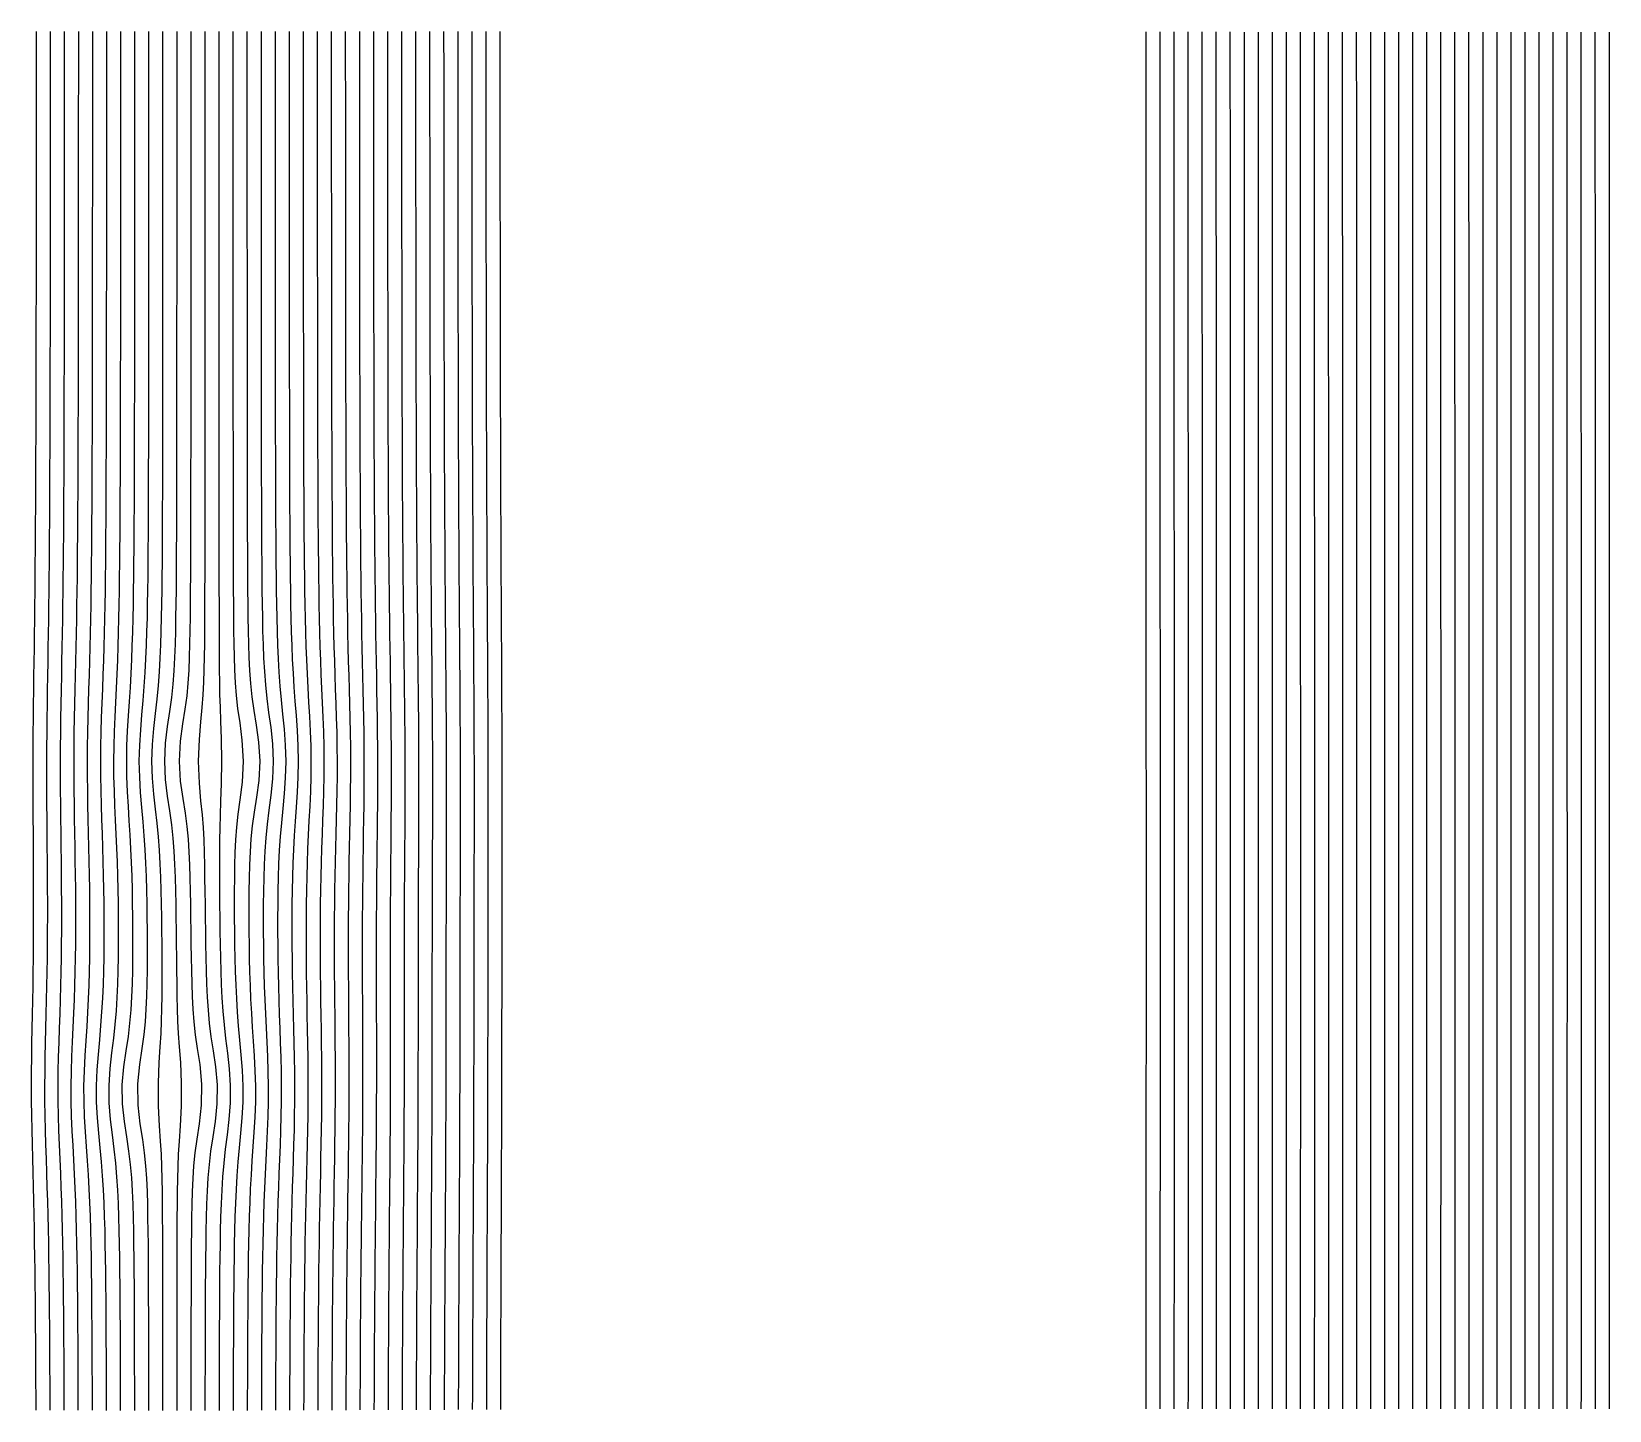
# Model space of a CAD drawing. Header units: metres. Extents: x -287 to 275, y -246 to 245.
import ezdxf

# ---------------------------------------------------------------- set-up
doc = ezdxf.new("R2010")
doc.units = ezdxf.units.M

msp = doc.modelspace()

# ---------------------------------------------------------------- linework, layer by layer
for p, q in [((-285.04443, 240.21783, -692.809), (-285.04257, 245.2127, -692.80945)), ((-280.04105, 240.21967, -692.8089), (-280.0393, 245.21448, -692.8094)), ((-275.0376, 240.22137, -692.80884), (-275.03598, 245.21613, -692.80927)), ((-270.034, 240.22296, -692.8087), (-270.03253, 245.21759, -692.8092)), ((-265.03036, 240.22443, -692.80865), (-265.02908, 245.21887, -692.80914)), ((-260.02667, 240.22565, -692.8086), (-260.0255, 245.2201, -692.8091)), ((-255.02289, 240.2268, -692.80853), (-255.02188, 245.22119, -692.809)), ((-250.01904, 240.22772, -692.8085), (-250.01819, 245.22205, -692.80896)), ((-245.01517, 240.22858, -692.8084), (-245.0145, 245.22284, -692.8089)), ((-240.01126, 240.22919, -692.80835), (-240.01071, 245.22339, -692.8089)), ((-235.0073, 240.22961, -692.80835), (-235.00696, 245.22382, -692.80884)), ((-230.0033, 240.22992, -692.80835), (-230.00311, 245.22412, -692.80884)), ((-224.99933, 240.22998, -692.80835), (-224.99933, 245.22418, -692.80884)), ((-219.99533, 240.22998, -692.80835), (-219.99548, 245.22412, -692.80884)), ((-214.99136, 240.22968, -692.80835), (-214.99167, 245.22382, -692.80884)), ((-209.9874, 240.22925, -692.80835), (-209.98788, 245.22345, -692.8089)), ((-204.98346, 240.22864, -692.8084), (-204.9841, 245.2229, -692.8089)), ((-199.97952, 240.22784, -692.8084), (-199.98038, 245.22217, -692.80896)), ((-194.97568, 240.22687, -692.8085), (-194.97668, 245.22125, -692.80896)), ((-189.97186, 240.22577, -692.80853), (-189.97302, 245.22021, -692.809)), ((-184.96814, 240.22449, -692.8086), (-184.96945, 245.219, -692.8091)), ((-179.96448, 240.22314, -692.8087), (-179.96591, 245.21765, -692.8092)), ((-174.96088, 240.22156, -692.8088), (-174.96246, 245.21619, -692.80927)), ((-169.95737, 240.21979, -692.80884), (-169.9591, 245.21454, -692.8093)), ((-164.95395, 240.2179, -692.80896), (-164.95581, 245.21283, -692.80945)), ((-159.95062, 240.21594, -692.8091), (-159.9526, 245.21094, -692.8095)), ((-154.94739, 240.21387, -692.8092), (-154.9495, 245.20892, -692.80963)), ((-149.94427, 240.21161, -692.8093), (-149.9465, 245.20685, -692.80975)), ((-144.94131, 240.20929, -692.80945), (-144.9436, 245.20465, -692.8099)), ((-139.93842, 240.20685, -692.8096), (-139.9408, 245.20233, -692.81)), ((-134.93564, 240.20435, -692.8097), (-134.93811, 245.19995, -692.8101)), ((-129.93298, 240.20172, -692.8098), (-129.93555, 245.19751, -692.81024)), ((-124.93042, 240.1991, -692.81), (-124.933044, 245.195, -692.81036)), ((-119.92804, 240.19635, -692.8101), (-119.930725, 245.19238, -692.81055)), ((110.09119, 240.08087, -692.8163), (110.08948, 245.08075, -692.81635)), ((115.090576, 240.07922, -692.81635), (115.08899, 245.07916, -692.8164)), ((120.09003, 240.07764, -692.8164), (120.0885, 245.07758, -692.81647)), ((125.08942, 240.07611, -692.8165), (125.08789, 245.07605, -692.8166)), ((130.0888, 240.07458, -692.8166), (130.08734, 245.07452, -692.81665)), ((135.0882, 240.07306, -692.81665), (135.08679, 245.07306, -692.8167)), ((140.08759, 240.07166, -692.8167), (140.08618, 245.07166, -692.8168)), ((145.08698, 240.07019, -692.81683), (145.08563, 245.07025, -692.8169)), ((150.08643, 240.06879, -692.8169), (150.08502, 245.06891, -692.81696)), ((155.08582, 240.06744, -692.81696), (155.08447, 245.06757, -692.817)), ((160.08514, 240.06616, -692.817), (160.08386, 245.06622, -692.8171)), ((165.08453, 240.06482, -692.8171), (165.08325, 245.06494, -692.81714)), ((170.08392, 240.0636, -692.81714), (170.08264, 245.06372, -692.8172)), ((175.08325, 240.06232, -692.8172), (175.08209, 245.06244, -692.81726)), ((180.08264, 240.06116, -692.81726), (180.08142, 245.06128, -692.8173)), ((185.08203, 240.06, -692.8173), (185.08087, 245.06012, -692.8174)), ((190.08136, 240.05884, -692.8174), (190.0802, 245.05896, -692.81744)), ((195.08069, 240.05774, -692.81744), (195.07965, 245.0578, -692.8175)), ((200.08014, 240.05658, -692.8175), (200.07904, 245.05676, -692.81757)), ((205.07947, 240.05554, -692.81757), (205.07837, 245.05566, -692.81757)), ((210.07886, 240.0545, -692.8176), (210.07782, 245.05469, -692.8176)), ((215.07819, 240.05347, -692.8177), (215.07721, 245.05365, -692.8177)), ((220.07758, 240.05249, -692.8177), (220.0766, 245.05267, -692.81775)), ((225.07697, 240.05151, -692.81775), (225.07599, 245.0517, -692.8178)), ((230.0763, 240.05054, -692.8178), (230.07538, 245.05072, -692.8179)), ((235.07568, 240.04962, -692.8179), (235.07483, 245.0498, -692.8179)), ((240.07507, 240.0487, -692.81793), (240.07422, 245.04895, -692.81793)), ((245.07446, 240.04785, -692.81793), (245.07361, 245.04803, -692.818)), ((250.07385, 240.04694, -692.818), (250.07306, 245.04718, -692.818)), ((255.0733, 240.04608, -692.81805), (255.07245, 245.04626, -692.81805)), ((260.0727, 240.04529, -692.81805), (260.07184, 245.04547, -692.8181)), ((265.07208, 240.0445, -692.8181), (265.0713, 245.04468, -692.8181)), ((270.07147, 240.04364, -692.8182), (270.07068, 245.04388, -692.8182)), ((275.07092, 240.04291, -692.8182), (275.07013, 245.04315, -692.81824)), ((-285.0464, 235.22314, -692.80853), (-285.04443, 240.21783, -692.809)), ((-280.04288, 235.2251, -692.8084), (-280.04105, 240.21967, -692.8089)), ((-275.03928, 235.22687, -692.8083), (-275.0376, 240.22137, -692.80884)), ((-270.03555, 235.22858, -692.8082), (-270.034, 240.22296, -692.8087)), ((-265.03177, 235.23016, -692.8081), (-265.03036, 240.22443, -692.80865)), ((-260.02792, 235.2315, -692.80804), (-260.02667, 240.22565, -692.8086)), ((-255.02396, 235.23267, -692.808), (-255.02289, 240.2268, -692.80853)), ((-250.01996, 235.2337, -692.8079), (-250.01904, 240.22772, -692.8085)), ((-245.0159, 235.23456, -692.80786), (-245.01517, 240.22858, -692.8084)), ((-240.01178, 235.23523, -692.8078), (-240.01126, 240.22919, -692.80835)), ((-235.00766, 235.23572, -692.8078), (-235.0073, 240.22961, -692.80835)), ((-230.00351, 235.23602, -692.8078), (-230.0033, 240.22992, -692.80835)), ((-224.99933, 235.23608, -692.8078), (-224.99933, 240.22998, -692.80835)), ((-219.99518, 235.23602, -692.8078), (-219.99533, 240.22998, -692.80835)), ((-214.991, 235.23578, -692.8078), (-214.99136, 240.22968, -692.80835)), ((-209.98685, 235.23535, -692.8078), (-209.9874, 240.22925, -692.80835)), ((-204.98273, 235.23468, -692.80786), (-204.98346, 240.22864, -692.8084)), ((-199.97864, 235.23383, -692.80786), (-199.97952, 240.22784, -692.8084)), ((-194.97464, 235.23279, -692.8079), (-194.97568, 240.22687, -692.8085)), ((-189.97064, 235.23163, -692.808), (-189.97186, 240.22577, -692.80853)), ((-184.96674, 235.23022, -692.8081), (-184.96814, 240.22449, -692.8086)), ((-179.96289, 235.22876, -692.80817), (-179.96448, 240.22314, -692.8087)), ((-174.95917, 235.22705, -692.8083), (-174.96088, 240.22156, -692.8088)), ((-169.9555, 235.22522, -692.80835), (-169.95737, 240.21979, -692.80884)), ((-164.95197, 235.22327, -692.8085), (-164.95395, 240.2179, -692.80896)), ((-159.94849, 235.22113, -692.8086), (-159.95062, 240.21594, -692.8091)), ((-154.94519, 235.21893, -692.8087), (-154.94739, 240.21387, -692.8092)), ((-149.94196, 235.21655, -692.80884), (-149.94427, 240.21161, -692.8093)), ((-144.93884, 235.21411, -692.80896), (-144.94131, 240.20929, -692.80945)), ((-139.93588, 235.21155, -692.80914), (-139.93842, 240.20685, -692.8096)), ((-134.93301, 235.20886, -692.80927), (-134.93564, 240.20435, -692.8097)), ((-129.93027, 235.20612, -692.8094), (-129.93298, 240.20172, -692.8098)), ((-124.92761, 235.20331, -692.8096), (-124.93042, 240.1991, -692.81)), ((-119.92517, 235.20044, -692.80975), (-119.92804, 240.19635, -692.8101)), ((110.092834, 235.08093, -692.81616), (110.09119, 240.08087, -692.8163)), ((115.092224, 235.07935, -692.8163), (115.090576, 240.07922, -692.81635)), ((120.09161, 235.0777, -692.81635), (120.09003, 240.07764, -692.8164)), ((125.091, 235.07611, -692.81647), (125.08942, 240.07611, -692.8165)), ((130.09033, 235.07458, -692.8165), (130.0888, 240.07458, -692.8166)), ((135.08972, 235.07306, -692.8166), (135.0882, 240.07306, -692.81665)), ((140.08911, 235.0716, -692.81665), (140.08759, 240.07166, -692.8167)), ((145.08844, 235.07019, -692.8168), (145.08698, 240.07019, -692.81683)), ((150.08777, 235.06879, -692.81683), (150.08643, 240.06879, -692.8169)), ((155.08716, 235.06738, -692.8169), (155.08582, 240.06744, -692.81696)), ((160.08643, 235.06604, -692.81696), (160.08514, 240.06616, -692.817)), ((165.08582, 235.0647, -692.817), (165.08453, 240.06482, -692.8171)), ((170.08514, 235.06348, -692.8171), (170.08392, 240.0636, -692.81714)), ((175.08453, 235.06226, -692.81714), (175.08325, 240.06232, -692.8172)), ((180.08386, 235.06104, -692.8172), (180.08264, 240.06116, -692.81726)), ((185.08319, 235.05981, -692.81726), (185.08203, 240.06, -692.8173)), ((190.08252, 235.05865, -692.8173), (190.08136, 240.05884, -692.8174)), ((195.08185, 235.0575, -692.8174), (195.08069, 240.05774, -692.81744)), ((200.08118, 235.0564, -692.81744), (200.08014, 240.05658, -692.8175)), ((205.0805, 235.05536, -692.8175), (205.07947, 240.05554, -692.81757)), ((210.07983, 235.05426, -692.81757), (210.07886, 240.0545, -692.8176)), ((215.07922, 235.05328, -692.8176), (215.07819, 240.05347, -692.8177)), ((220.07855, 235.0523, -692.8177), (220.07758, 240.05249, -692.8177)), ((225.07794, 235.05127, -692.81775), (225.07697, 240.05151, -692.81775)), ((230.07727, 235.0503, -692.8178), (230.0763, 240.05054, -692.8178)), ((235.07666, 235.04944, -692.8178), (235.07568, 240.04962, -692.8179)), ((240.07599, 235.04846, -692.8179), (240.07507, 240.0487, -692.81793)), ((245.07538, 235.04755, -692.81793), (245.07446, 240.04785, -692.81793)), ((250.07477, 235.04669, -692.818), (250.07385, 240.04694, -692.818)), ((255.0741, 235.04584, -692.818), (255.0733, 240.04608, -692.81805)), ((260.0735, 235.04498, -692.81805), (260.0727, 240.04529, -692.81805)), ((265.07288, 235.04419, -692.8181), (265.07208, 240.0445, -692.8181)), ((270.07227, 235.0434, -692.8181), (270.07147, 240.04364, -692.8182)), ((275.07172, 235.0426, -692.8182), (275.07092, 240.04291, -692.8182)), ((-285.04846, 230.22864, -692.808), (-285.0464, 235.22314, -692.80853)), ((-280.04483, 230.23071, -692.80786), (-280.04288, 235.2251, -692.8084)), ((-275.04108, 230.23267, -692.80774), (-275.03928, 235.22687, -692.8083)), ((-270.03723, 230.23444, -692.8077), (-270.03555, 235.22858, -692.8082)), ((-265.03326, 230.23608, -692.80756), (-265.03177, 235.23016, -692.8081)), ((-260.02924, 230.23749, -692.8075), (-260.02792, 235.2315, -692.80804)), ((-255.02512, 230.23883, -692.80743), (-255.02396, 235.23267, -692.808)), ((-250.02094, 230.23987, -692.8073), (-250.01996, 235.2337, -692.8079)), ((-245.01666, 230.24078, -692.8073), (-245.0159, 235.23456, -692.80786)), ((-240.01239, 230.24152, -692.80725), (-240.01178, 235.23523, -692.8078)), ((-235.00809, 230.24207, -692.8072), (-235.00766, 235.23572, -692.8078)), ((-230.0037, 230.24231, -692.8072), (-230.00351, 235.23602, -692.8078)), ((-224.99936, 230.2425, -692.8072), (-224.99933, 235.23608, -692.8078)), ((-219.99496, 230.24237, -692.8072), (-219.99518, 235.23602, -692.8078)), ((-214.9906, 230.24207, -692.8072), (-214.991, 235.23578, -692.8078)), ((-209.9863, 230.24164, -692.80725), (-209.98685, 235.23535, -692.8078)), ((-204.98196, 230.24097, -692.80725), (-204.98273, 235.23468, -692.80786)), ((-199.97769, 230.24005, -692.8073), (-199.97864, 235.23383, -692.80786)), ((-194.97348, 230.23895, -692.8074), (-194.97464, 235.23279, -692.8079)), ((-189.96936, 230.23773, -692.80743), (-189.97064, 235.23163, -692.808)), ((-184.96527, 230.23627, -692.8075), (-184.96674, 235.23022, -692.8081)), ((-179.96127, 230.23462, -692.8076), (-179.96289, 235.22876, -692.80817)), ((-174.95734, 230.23285, -692.80774), (-174.95917, 235.22705, -692.8083)), ((-169.95355, 230.23096, -692.8078), (-169.9555, 235.22522, -692.80835)), ((-164.94986, 230.22882, -692.8079), (-164.95197, 235.22327, -692.8085)), ((-159.94629, 230.22662, -692.80804), (-159.94849, 235.22113, -692.8086)), ((-154.94281, 230.22424, -692.8082), (-154.94519, 235.21893, -692.8087)), ((-149.93945, 230.22174, -692.80835), (-149.94196, 235.21655, -692.80884)), ((-144.93625, 230.21912, -692.8085), (-144.93884, 235.21411, -692.80896)), ((-139.9332, 230.21637, -692.80865), (-139.93588, 235.21155, -692.80914)), ((-134.93024, 230.21356, -692.8088), (-134.93301, 235.20886, -692.80927)), ((-129.9274, 230.21063, -692.80896), (-129.93027, 235.20612, -692.8094)), ((-124.92474, 230.2077, -692.80914), (-124.92761, 235.20331, -692.8096)), ((-119.92218, 230.20465, -692.8093), (-119.92517, 235.20044, -692.80975)), ((110.09448, 230.08105, -692.8161), (110.092834, 235.08093, -692.81616)), ((115.09387, 230.07935, -692.8162), (115.092224, 235.07935, -692.8163)), ((120.0932, 230.07776, -692.8163), (120.09161, 235.0777, -692.81635)), ((125.09253, 230.07611, -692.81635), (125.091, 235.07611, -692.81647)), ((130.09186, 230.07458, -692.81647), (130.09033, 235.07458, -692.8165)), ((135.09125, 230.07306, -692.8165), (135.08972, 235.07306, -692.8166)), ((140.09058, 230.07153, -692.8166), (140.08911, 235.0716, -692.81665)), ((145.08984, 230.07007, -692.8167), (145.08844, 235.07019, -692.8168)), ((150.08917, 230.06866, -692.8168), (150.08777, 235.06879, -692.81683)), ((155.0885, 230.06726, -692.81683), (155.08716, 235.06738, -692.8169)), ((160.08777, 230.06592, -692.8169), (160.08643, 235.06604, -692.81696)), ((165.0871, 230.06458, -692.81696), (165.08582, 235.0647, -692.817)), ((170.08643, 230.0633, -692.8171), (170.08514, 235.06348, -692.8171)), ((175.0857, 230.06207, -692.81714), (175.08453, 235.06226, -692.81714)), ((180.08502, 230.06085, -692.8172), (180.08386, 235.06104, -692.8172)), ((185.08435, 230.0597, -692.81726), (185.08319, 235.05981, -692.81726)), ((190.08362, 230.05853, -692.8173), (190.08252, 235.05865, -692.8173)), ((195.08295, 230.05737, -692.8174), (195.08185, 235.0575, -692.8174)), ((200.08228, 230.05627, -692.81744), (200.08118, 235.0564, -692.81744)), ((205.0816, 230.05518, -692.8175), (205.0805, 235.05536, -692.8175)), ((210.08093, 230.05408, -692.81757), (210.07983, 235.05426, -692.81757)), ((215.08026, 230.0531, -692.81757), (215.07922, 235.05328, -692.8176)), ((220.07959, 230.052, -692.8176), (220.07855, 235.0523, -692.8177)), ((225.07886, 230.05103, -692.8177), (225.07794, 235.05127, -692.81775)), ((230.07825, 230.05011, -692.81775), (230.07727, 235.0503, -692.8178)), ((235.07758, 230.04913, -692.8178), (235.07666, 235.04944, -692.8178)), ((240.07697, 230.04822, -692.8179), (240.07599, 235.04846, -692.8179)), ((245.07623, 230.04736, -692.8179), (245.07538, 235.04755, -692.81793)), ((250.07562, 230.04645, -692.81793), (250.07477, 235.04669, -692.818)), ((255.07501, 230.0456, -692.818), (255.0741, 235.04584, -692.818)), ((260.07428, 230.0448, -692.81805), (260.0735, 235.04498, -692.81805)), ((265.07367, 230.04395, -692.81805), (265.07288, 235.04419, -692.8181)), ((270.07306, 230.04315, -692.8181), (270.07227, 235.0434, -692.8181)), ((275.0724, 230.04236, -692.8182), (275.07172, 235.0426, -692.8182)), ((-285.05307, 220.2403, -692.8068), (-285.05072, 225.23438, -692.80743)), ((-285.05072, 225.23438, -692.80743), (-285.04846, 230.22864, -692.808)), ((-280.04913, 220.24274, -692.8067), (-280.04694, 225.23657, -692.8073)), ((-280.04694, 225.23657, -692.8073), (-280.04483, 230.23071, -692.80786)), ((-275.04504, 220.24487, -692.8066), (-275.043, 225.23865, -692.8072)), ((-275.043, 225.23865, -692.8072), (-275.04108, 230.23267, -692.80774)), ((-270.04086, 220.24695, -692.80646), (-270.03897, 225.24054, -692.80707)), ((-270.03897, 225.24054, -692.80707), (-270.03723, 230.23444, -692.8077)), ((-265.03656, 220.24878, -692.80634), (-265.03485, 225.24231, -692.80695)), ((-265.03485, 225.24231, -692.80695), (-265.03326, 230.23608, -692.80756)), ((-260.03214, 220.25049, -692.8062), (-260.03064, 225.24384, -692.8069)), ((-260.03064, 225.24384, -692.8069), (-260.02924, 230.23749, -692.8075)), ((-255.02768, 220.25195, -692.80615), (-255.02634, 225.24524, -692.8068)), ((-255.02634, 225.24524, -692.8068), (-255.02512, 230.23883, -692.80743)), ((-250.0231, 220.25317, -692.8061), (-250.02197, 225.2464, -692.8067)), ((-250.02197, 225.2464, -692.8067), (-250.02094, 230.23987, -692.8073)), ((-245.01843, 220.25421, -692.806), (-245.01752, 225.24731, -692.80664)), ((-245.01752, 225.24731, -692.80664), (-245.01666, 230.24078, -692.8073)), ((-240.0137, 220.25507, -692.80597), (-240.01303, 225.24811, -692.80664)), ((-240.01303, 225.24811, -692.80664), (-240.01239, 230.24152, -692.80725)), ((-235.00897, 220.25562, -692.8059), (-235.00851, 225.24866, -692.8066)), ((-235.00851, 225.24866, -692.8066), (-235.00809, 230.24207, -692.8072)), ((-230.00418, 220.25598, -692.8059), (-230.00394, 225.24902, -692.8066)), ((-230.00394, 225.24902, -692.8066), (-230.0037, 230.24231, -692.8072)), ((-224.99939, 225.24915, -692.8066), (-224.99936, 230.2425, -692.8072)), ((-224.99939, 220.25616, -692.8059), (-224.99939, 225.24915, -692.8066)), ((-219.99478, 225.24908, -692.8066), (-219.99496, 230.24237, -692.8072)), ((-219.9946, 220.2561, -692.8059), (-219.99478, 225.24908, -692.8066)), ((-214.99023, 225.24878, -692.8066), (-214.9906, 230.24207, -692.8072)), ((-214.98978, 220.2558, -692.8059), (-214.99023, 225.24878, -692.8066)), ((-209.98566, 225.24823, -692.8066), (-209.9863, 230.24164, -692.80725)), ((-209.98502, 220.25519, -692.8059), (-209.98566, 225.24823, -692.8066)), ((-204.98114, 225.2475, -692.80664), (-204.98196, 230.24097, -692.80725)), ((-204.98029, 220.2544, -692.80597), (-204.98114, 225.2475, -692.80664)), ((-199.97668, 225.24658, -692.8067), (-199.97769, 230.24005, -692.8073)), ((-199.97559, 220.25342, -692.806), (-199.97668, 225.24658, -692.8067)), ((-194.97226, 225.24542, -692.80676), (-194.97348, 230.23895, -692.8074)), ((-194.97098, 220.25214, -692.8061), (-194.97226, 225.24542, -692.80676)), ((-189.96793, 225.24414, -692.8068), (-189.96936, 230.23773, -692.80743)), ((-189.96643, 220.25073, -692.8062), (-189.96793, 225.24414, -692.8068)), ((-184.96368, 225.24255, -692.80695), (-184.96527, 230.23627, -692.8075)), ((-184.96198, 220.24915, -692.8063), (-184.96368, 225.24255, -692.80695)), ((-179.9595, 225.24078, -692.807), (-179.96127, 230.23462, -692.8076)), ((-179.95764, 220.24725, -692.8064), (-179.9595, 225.24078, -692.807)), ((-174.95541, 225.23889, -692.8071), (-174.95734, 230.23285, -692.80774)), ((-174.95337, 220.24524, -692.8065), (-174.95541, 225.23889, -692.8071)), ((-169.95148, 225.23688, -692.80725), (-169.95355, 230.23096, -692.8078)), ((-169.94925, 220.24304, -692.80664), (-169.95148, 225.23688, -692.80725)), ((-164.94763, 225.23456, -692.8074), (-164.94986, 230.22882, -692.8079)), ((-164.94525, 220.24066, -692.80676), (-164.94763, 225.23456, -692.8074)), ((-159.94388, 225.23224, -692.8075), (-159.94629, 230.22662, -692.80804)), ((-159.94135, 220.2381, -692.80695), (-159.94388, 225.23224, -692.8075)), ((-154.9403, 225.22974, -692.8077), (-154.94281, 230.22424, -692.8082)), ((-154.93762, 220.23541, -692.80707), (-154.9403, 225.22974, -692.8077)), ((-149.93683, 225.22705, -692.8078), (-149.93945, 230.22174, -692.80835)), ((-149.93402, 220.2326, -692.80725), (-149.93683, 225.22705, -692.8078)), ((-144.9335, 225.2243, -692.808), (-144.93625, 230.21912, -692.8085)), ((-144.93057, 220.22968, -692.80743), (-144.9335, 225.2243, -692.808)), ((-139.9303, 225.22137, -692.80817), (-139.9332, 230.21637, -692.80865)), ((-139.9273, 220.22662, -692.8076), (-139.9303, 225.22137, -692.80817)), ((-134.92728, 225.21844, -692.8083), (-134.93024, 230.21356, -692.8088)), ((-134.92416, 220.22345, -692.8078), (-134.92728, 225.21844, -692.8083)), ((-129.92441, 225.2154, -692.8085), (-129.9274, 230.21063, -692.80896)), ((-129.9212, 220.22021, -692.808), (-129.92441, 225.2154, -692.8085)), ((-124.92169, 225.21222, -692.80865), (-124.92474, 230.2077, -692.80914)), ((-124.918335, 220.21686, -692.80817), (-124.92169, 225.21222, -692.80865)), ((-119.91907, 225.20898, -692.80884), (-119.92218, 230.20465, -692.8093)), ((-119.91571, 220.2135, -692.80835), (-119.91907, 225.20898, -692.80884)), ((110.09625, 225.08112, -692.81604), (110.09448, 230.08105, -692.8161)), ((110.09796, 220.08112, -692.816), (110.09625, 225.08112, -692.81604)), ((115.09552, 225.0794, -692.8161), (115.09387, 230.07935, -692.8162)), ((115.09723, 220.0794, -692.81604), (115.09552, 225.0794, -692.8161)), ((120.09485, 225.0777, -692.8162), (120.0932, 230.07776, -692.8163)), ((120.0965, 220.0777, -692.81616), (120.09485, 225.0777, -692.8162)), ((125.09418, 225.07611, -692.8163), (125.09253, 230.07611, -692.81635)), ((125.095764, 220.07605, -692.8162), (125.09418, 225.07611, -692.8163)), ((130.09344, 225.07452, -692.8164), (130.09186, 230.07458, -692.81647)), ((130.09503, 220.07446, -692.81635), (130.09344, 225.07452, -692.8164)), ((135.09271, 225.073, -692.81647), (135.09125, 230.07306, -692.8165)), ((135.09424, 220.07288, -692.8164), (135.09271, 225.073, -692.81647)), ((140.09198, 225.07147, -692.8165), (140.09058, 230.07153, -692.8166)), ((140.0935, 220.07135, -692.81647), (140.09198, 225.07147, -692.8165)), ((145.09131, 225.07, -692.81665), (145.08984, 230.07007, -692.8167)), ((145.09277, 220.06989, -692.8166), (145.09131, 225.07, -692.81665)), ((150.09058, 225.06854, -692.8167), (150.08917, 230.06866, -692.8168)), ((150.09204, 220.06842, -692.81665), (150.09058, 225.06854, -692.8167)), ((155.08984, 225.0672, -692.8168), (155.0885, 230.06726, -692.81683)), ((155.09125, 220.06696, -692.8167), (155.08984, 225.0672, -692.8168)), ((160.08917, 225.0658, -692.8169), (160.08777, 230.06592, -692.8169)), ((160.09052, 220.06561, -692.81683), (160.08917, 225.0658, -692.8169)), ((165.08844, 225.06445, -692.81696), (165.0871, 230.06458, -692.81696)), ((165.08972, 220.06433, -692.8169), (165.08844, 225.06445, -692.81696)), ((170.0877, 225.06317, -692.817), (170.08643, 230.0633, -692.8171)), ((170.08899, 220.06299, -692.81696), (170.0877, 225.06317, -692.817)), ((175.08698, 225.06189, -692.8171), (175.0857, 230.06207, -692.81714)), ((175.08826, 220.0617, -692.817), (175.08698, 225.06189, -692.8171)), ((180.08624, 225.06067, -692.81714), (180.08502, 230.06085, -692.8172)), ((180.08746, 220.06049, -692.8171), (180.08624, 225.06067, -692.81714)), ((185.08557, 225.05945, -692.8172), (185.08435, 230.0597, -692.81726)), ((185.08673, 220.0592, -692.81714), (185.08557, 225.05945, -692.8172)), ((190.08478, 225.05829, -692.81726), (190.08362, 230.05853, -692.8173)), ((190.086, 220.05804, -692.8172), (190.08478, 225.05829, -692.81726)), ((195.0841, 225.05719, -692.8173), (195.08295, 230.05737, -692.8174)), ((195.0852, 220.05695, -692.81726), (195.0841, 225.05719, -692.8173)), ((200.08337, 225.05603, -692.8174), (200.08228, 230.05627, -692.81744)), ((200.08447, 220.05579, -692.8173), (200.08337, 225.05603, -692.8174)), ((205.0827, 225.05493, -692.81744), (205.0816, 230.05518, -692.8175)), ((205.0838, 220.05469, -692.8174), (205.0827, 225.05493, -692.81744)), ((210.08197, 225.05383, -692.8175), (210.08093, 230.05408, -692.81757)), ((210.08301, 220.05365, -692.81744), (210.08197, 225.05383, -692.8175)), ((215.08124, 225.05286, -692.81757), (215.08026, 230.0531, -692.81757)), ((215.08234, 220.05255, -692.8175), (215.08124, 225.05286, -692.81757)), ((220.08057, 225.05182, -692.8176), (220.07959, 230.052, -692.8176)), ((220.08154, 220.05157, -692.81757), (220.08057, 225.05182, -692.8176)), ((225.0799, 225.05084, -692.8177), (225.07886, 230.05103, -692.8177)), ((225.08087, 220.05054, -692.8176), (225.0799, 225.05084, -692.8177)), ((230.07916, 225.04987, -692.81775), (230.07825, 230.05011, -692.81775)), ((230.08014, 220.04956, -692.8177), (230.07916, 225.04987, -692.81775)), ((235.07849, 225.04895, -692.81775), (235.07758, 230.04913, -692.8178)), ((235.07947, 220.04865, -692.81775), (235.07849, 225.04895, -692.81775)), ((240.07782, 225.04797, -692.8178), (240.07697, 230.04822, -692.8179)), ((240.07874, 220.04767, -692.8178), (240.07782, 225.04797, -692.8178)), ((245.07715, 225.04706, -692.8179), (245.07623, 230.04736, -692.8179)), ((245.07806, 220.04681, -692.8178), (245.07715, 225.04706, -692.8179)), ((250.07654, 225.0462, -692.81793), (250.07562, 230.04645, -692.81793)), ((250.07733, 220.04596, -692.8179), (250.07654, 225.0462, -692.81793)), ((255.0758, 225.04535, -692.81793), (255.07501, 230.0456, -692.818)), ((255.07666, 220.04504, -692.81793), (255.0758, 225.04535, -692.81793)), ((260.0752, 225.0445, -692.818), (260.07428, 230.0448, -692.81805)), ((260.076, 220.04425, -692.818), (260.0752, 225.0445, -692.818)), ((265.07446, 225.0437, -692.81805), (265.07367, 230.04395, -692.81805)), ((265.07532, 220.0434, -692.818), (265.07446, 225.0437, -692.81805)), ((270.07385, 225.04291, -692.8181), (270.07306, 230.04315, -692.8181)), ((270.07465, 220.0426, -692.81805), (270.07385, 225.04291, -692.8181)), ((275.07318, 225.04211, -692.8181), (275.0724, 230.04236, -692.8182)), ((275.07397, 220.04187, -692.8181), (275.07318, 225.04211, -692.8181)), ((-285.0556, 215.24658, -692.8062), (-285.05307, 220.2403, -692.8068)), ((-280.05148, 215.24902, -692.8061), (-280.04913, 220.24274, -692.8067)), ((-275.04727, 215.25146, -692.8059), (-275.04504, 220.24487, -692.8066)), ((-270.04288, 215.2536, -692.8058), (-270.04086, 220.24695, -692.80646)), ((-265.0384, 215.25562, -692.80566), (-265.03656, 220.24878, -692.80634)), ((-260.03378, 215.25732, -692.80554), (-260.03214, 220.25049, -692.8062)), ((-255.02908, 215.25897, -692.8055), (-255.02768, 220.25195, -692.80615)), ((-250.02426, 215.26031, -692.80536), (-250.0231, 220.25317, -692.8061)), ((-245.01941, 215.26141, -692.8053), (-245.01843, 220.25421, -692.806)), ((-240.01447, 215.26227, -692.80524), (-240.0137, 220.25507, -692.80597)), ((-235.00946, 215.26294, -692.8052), (-235.00897, 220.25562, -692.8059)), ((-230.00446, 215.2633, -692.8052), (-230.00418, 220.25598, -692.8059)), ((-224.99942, 215.26349, -692.8052), (-224.99939, 220.25616, -692.8059)), ((-219.99438, 215.26337, -692.8052), (-219.9946, 220.2561, -692.8059)), ((-214.98935, 215.26306, -692.8052), (-214.98978, 220.2558, -692.8059)), ((-209.98434, 215.26245, -692.80524), (-209.98502, 220.25519, -692.8059)), ((-204.97937, 215.26166, -692.80524), (-204.98029, 220.2544, -692.80597)), ((-199.97446, 215.26056, -692.8053), (-199.97559, 220.25342, -692.806)), ((-194.96964, 215.25922, -692.8054), (-194.97098, 220.25214, -692.8061)), ((-189.96484, 215.25769, -692.8055), (-189.96643, 220.25073, -692.8062)), ((-184.96017, 215.25598, -692.8056), (-184.96198, 220.24915, -692.8063)), ((-179.95563, 215.25403, -692.8057), (-179.95764, 220.24725, -692.8064)), ((-174.95117, 215.25183, -692.80585), (-174.95337, 220.24524, -692.8065)), ((-169.94687, 215.24945, -692.80597), (-169.94925, 220.24304, -692.80664)), ((-164.94269, 215.24695, -692.80615), (-164.94525, 220.24066, -692.80676)), ((-159.93869, 215.24426, -692.8063), (-159.94135, 220.2381, -692.80695)), ((-154.93478, 215.24133, -692.80646), (-154.93762, 220.23541, -692.80707)), ((-149.93106, 215.2384, -692.80664), (-149.93402, 220.2326, -692.80725)), ((-144.92749, 215.23529, -692.8068), (-144.93057, 220.22968, -692.80743)), ((-139.9241, 215.232, -692.807), (-139.9273, 220.22662, -692.8076)), ((-134.92087, 215.2287, -692.80725), (-134.92416, 220.22345, -692.8078)), ((-129.91779, 215.22522, -692.80743), (-129.9212, 220.22021, -692.808)), ((-124.91492, 215.22168, -692.8077), (-124.918335, 220.21686, -692.80817)), ((-119.91217, 215.21808, -692.80786), (-119.91571, 220.2135, -692.80835)), ((110.09967, 215.08105, -692.81586), (110.09796, 220.08112, -692.816)), ((115.09894, 215.07935, -692.816), (115.09723, 220.0794, -692.81604)), ((120.098206, 215.07764, -692.8161), (120.0965, 220.0777, -692.81616)), ((125.09741, 215.07599, -692.81616), (125.095764, 220.07605, -692.8162)), ((130.09656, 215.07434, -692.8163), (130.09503, 220.07446, -692.81635)), ((135.09576, 215.07281, -692.81635), (135.09424, 220.07288, -692.8164)), ((140.09503, 215.07123, -692.8164), (140.0935, 220.07135, -692.81647)), ((145.09424, 215.0697, -692.8165), (145.09277, 220.06989, -692.8166)), ((150.09344, 215.06824, -692.8166), (150.09204, 220.06842, -692.81665)), ((155.09265, 215.06683, -692.8167), (155.09125, 220.06696, -692.8167)), ((160.09186, 215.06549, -692.8168), (160.09052, 220.06561, -692.81683)), ((165.09106, 215.06409, -692.81683), (165.08972, 220.06433, -692.8169)), ((170.09027, 215.06274, -692.8169), (170.08899, 220.06299, -692.81696)), ((175.08948, 215.06146, -692.81696), (175.08826, 220.0617, -692.817)), ((180.08868, 215.06024, -692.8171), (180.08746, 220.06049, -692.8171)), ((185.08795, 215.05896, -692.81714), (185.08673, 220.0592, -692.81714)), ((190.08716, 215.0578, -692.8172), (190.086, 220.05804, -692.8172)), ((195.08643, 215.0567, -692.81726), (195.0852, 220.05695, -692.81726)), ((200.08563, 215.05548, -692.8173), (200.08447, 220.05579, -692.8173)), ((205.0849, 215.05438, -692.8174), (205.0838, 220.05469, -692.8174)), ((210.0841, 215.0534, -692.81744), (210.08301, 220.05365, -692.81744)), ((215.08331, 215.0523, -692.8175), (215.08234, 220.05255, -692.8175)), ((220.08258, 215.05127, -692.81757), (220.08154, 220.05157, -692.81757)), ((225.08185, 215.0503, -692.8176), (225.08087, 220.05054, -692.8176)), ((230.08105, 215.04932, -692.8176), (230.08014, 220.04956, -692.8177)), ((235.08038, 215.0484, -692.8177), (235.07947, 220.04865, -692.81775)), ((240.07965, 215.04742, -692.81775), (240.07874, 220.04767, -692.8178)), ((245.07892, 215.04651, -692.8178), (245.07806, 220.04681, -692.8178)), ((250.07825, 215.04565, -692.8179), (250.07733, 220.04596, -692.8179)), ((255.07751, 215.04474, -692.81793), (255.07666, 220.04504, -692.81793)), ((260.07678, 215.04395, -692.81793), (260.076, 220.04425, -692.818)), ((265.07617, 215.04315, -692.818), (265.07532, 220.0434, -692.818)), ((270.07544, 215.04236, -692.81805), (270.07465, 220.0426, -692.81805)), ((275.07477, 215.04156, -692.81805), (275.07397, 220.04187, -692.8181)), ((-285.05832, 210.25299, -692.80554), (-285.0556, 215.24658, -692.8062)), ((-280.05402, 210.25574, -692.80536), (-280.05148, 215.24902, -692.8061)), ((-275.0496, 210.25824, -692.80524), (-275.04727, 215.25146, -692.8059)), ((-270.04504, 210.26056, -692.80505), (-270.04288, 215.2536, -692.8058)), ((-265.04034, 210.2627, -692.80493), (-265.0384, 215.25562, -692.80566)), ((-260.0355, 210.26459, -692.8048), (-260.03378, 215.25732, -692.80554)), ((-255.03058, 210.26636, -692.8047), (-255.02908, 215.25897, -692.8055)), ((-250.02554, 210.26776, -692.8046), (-250.02426, 215.26031, -692.80536)), ((-245.02042, 210.26898, -692.80457), (-245.01941, 215.26141, -692.8053)), ((-240.01526, 210.2699, -692.8045), (-240.01447, 215.26227, -692.80524)), ((-235.01004, 210.27057, -692.80444), (-235.00946, 215.26294, -692.8052)), ((-230.00473, 210.27106, -692.8044), (-230.00446, 215.2633, -692.8052)), ((-224.99945, 210.27124, -692.8044), (-224.99942, 215.26349, -692.8052)), ((-219.99414, 210.27106, -692.8044), (-219.99438, 215.26337, -692.8052)), ((-214.98886, 210.27075, -692.8044), (-214.98935, 215.26306, -692.8052)), ((-209.98361, 210.27014, -692.80444), (-209.98434, 215.26245, -692.80524)), ((-204.9784, 210.26923, -692.8045), (-204.97937, 215.26166, -692.80524)), ((-199.9732, 210.26813, -692.80457), (-199.97446, 215.26056, -692.8053)), ((-194.96814, 210.26666, -692.8046), (-194.96964, 215.25922, -692.8054)), ((-189.96317, 210.26501, -692.80475), (-189.96484, 215.25769, -692.8055)), ((-184.95825, 210.26318, -692.8049), (-184.96017, 215.25598, -692.8056)), ((-179.95349, 210.26105, -692.805), (-179.95563, 215.25403, -692.8057)), ((-174.94882, 210.25873, -692.8051), (-174.95117, 215.25183, -692.80585)), ((-169.94434, 210.25623, -692.8053), (-169.94687, 215.24945, -692.80597)), ((-164.93997, 210.25354, -692.8055), (-164.94269, 215.24695, -692.80615)), ((-159.93579, 210.25061, -692.8056), (-159.93869, 215.24426, -692.8063)), ((-154.93173, 210.24762, -692.80585), (-154.93478, 215.24133, -692.80646)), ((-149.92789, 210.24438, -692.806), (-149.93106, 215.2384, -692.80664)), ((-144.9242, 210.24109, -692.8062), (-144.92749, 215.23529, -692.8068)), ((-139.92072, 210.23755, -692.80646), (-139.9241, 215.232, -692.807)), ((-134.91736, 210.23407, -692.80664), (-134.92087, 215.2287, -692.80725)), ((-129.91422, 210.23035, -692.8069), (-129.91779, 215.22522, -692.80743)), ((-124.911255, 210.22668, -692.8071), (-124.91492, 215.22168, -692.8077)), ((-119.90845, 210.22284, -692.8073), (-119.91217, 215.21808, -692.80786)), ((110.1015, 210.08105, -692.8158), (110.09967, 215.08105, -692.81586)), ((115.10065, 210.07928, -692.8159), (115.09894, 215.07935, -692.816)), ((120.09985, 210.07758, -692.816), (120.098206, 215.07764, -692.8161)), ((125.09906, 210.0758, -692.8161), (125.09741, 215.07599, -692.81616)), ((130.0982, 210.07422, -692.8162), (130.09656, 215.07434, -692.8163)), ((135.09735, 210.07263, -692.8163), (135.09576, 215.07281, -692.81635)), ((140.09656, 210.07104, -692.81635), (140.09503, 215.07123, -692.8164)), ((145.0957, 210.06952, -692.81647), (145.09424, 215.0697, -692.8165)), ((150.09491, 210.06805, -692.8165), (150.09344, 215.06824, -692.8166)), ((155.09406, 210.06665, -692.81665), (155.09265, 215.06683, -692.8167)), ((160.09326, 210.06525, -692.8167), (160.09186, 215.06549, -692.8168)), ((165.09235, 210.0639, -692.8168), (165.09106, 215.06409, -692.81683)), ((170.09155, 210.0625, -692.81683), (170.09027, 215.06274, -692.8169)), ((175.09076, 210.06122, -692.81696), (175.08948, 215.06146, -692.81696)), ((180.08997, 210.06, -692.817), (180.08868, 215.06024, -692.8171)), ((185.08911, 210.05872, -692.8171), (185.08795, 215.05896, -692.81714)), ((190.08838, 210.05756, -692.81714), (190.08716, 215.0578, -692.8172)), ((195.08752, 210.0564, -692.8172), (195.08643, 215.0567, -692.81726)), ((200.08673, 210.05524, -692.81726), (200.08563, 215.05548, -692.8173)), ((205.086, 210.05414, -692.8173), (205.0849, 215.05438, -692.8174)), ((210.08514, 210.05304, -692.8174), (210.0841, 215.0534, -692.81744)), ((215.08435, 210.052, -692.81744), (215.08331, 215.0523, -692.8175)), ((220.08362, 210.05103, -692.8175), (220.08258, 215.05127, -692.81757)), ((225.08282, 210.04999, -692.81757), (225.08185, 215.0503, -692.8176)), ((230.08209, 210.04901, -692.8176), (230.08105, 215.04932, -692.8176)), ((235.08136, 210.04803, -692.8177), (235.08038, 215.0484, -692.8177)), ((240.08057, 210.04712, -692.81775), (240.07965, 215.04742, -692.81775)), ((245.07983, 210.0462, -692.8178), (245.07892, 215.04651, -692.8178)), ((250.0791, 210.04535, -692.8178), (250.07825, 215.04565, -692.8179)), ((255.07831, 210.04443, -692.8179), (255.07751, 215.04474, -692.81793)), ((260.0777, 210.04364, -692.81793), (260.07678, 215.04395, -692.81793)), ((265.07697, 210.04285, -692.818), (265.07617, 215.04315, -692.818)), ((270.07623, 210.04205, -692.818), (270.07544, 215.04236, -692.81805)), ((275.0755, 210.0412, -692.81805), (275.07477, 215.04156, -692.81805)), ((-285.0612, 205.25977, -692.8048), (-285.05832, 210.25299, -692.80554)), ((-280.05673, 205.26263, -692.8046), (-280.05402, 210.25574, -692.80536)), ((-275.05212, 205.26538, -692.8045), (-275.0496, 210.25824, -692.80524)), ((-270.04733, 205.26788, -692.8043), (-270.04504, 210.26056, -692.80505)), ((-265.04245, 205.27014, -692.80414), (-265.04034, 210.2627, -692.80493)), ((-260.03738, 205.27222, -692.804), (-260.0355, 210.26459, -692.8048)), ((-255.0322, 205.27405, -692.8039), (-255.03058, 210.26636, -692.8047)), ((-250.02695, 205.27557, -692.80383), (-250.02554, 210.26776, -692.8046)), ((-245.02158, 205.27686, -692.8037), (-245.02042, 210.26898, -692.80457)), ((-240.01611, 205.2779, -692.80365), (-240.01526, 210.2699, -692.8045)), ((-235.01062, 205.27869, -692.8036), (-235.01004, 210.27057, -692.80444)), ((-230.00507, 205.27911, -692.8036), (-230.00473, 210.27106, -692.8044)), ((-224.99948, 205.2793, -692.8035), (-224.99945, 210.27124, -692.8044)), ((-219.9939, 205.27924, -692.8035), (-219.99414, 210.27106, -692.8044)), ((-214.98834, 205.27881, -692.8036), (-214.98886, 210.27075, -692.8044)), ((-209.98282, 205.27814, -692.8036), (-209.98361, 210.27014, -692.80444)), ((-204.97733, 205.27722, -692.80365), (-204.9784, 210.26923, -692.8045)), ((-199.9719, 205.276, -692.8038), (-199.9732, 210.26813, -692.80457)), ((-194.96655, 205.27448, -692.80383), (-194.96814, 210.26666, -692.8046)), ((-189.9613, 205.27277, -692.80396), (-189.96317, 210.26501, -692.80475)), ((-184.9562, 205.27069, -692.8041), (-184.95825, 210.26318, -692.8049)), ((-179.95117, 205.26843, -692.8042), (-179.95349, 210.26105, -692.805)), ((-174.94635, 205.26593, -692.8044), (-174.94882, 210.25873, -692.8051)), ((-169.94165, 205.26324, -692.80457), (-169.94434, 210.25623, -692.8053)), ((-164.9371, 205.26038, -692.80475), (-164.93997, 210.25354, -692.8055)), ((-159.93274, 205.25726, -692.80493), (-159.93579, 210.25061, -692.8056)), ((-154.92853, 205.25403, -692.8051), (-154.93173, 210.24762, -692.80585)), ((-149.92453, 205.25061, -692.80536), (-149.92789, 210.24438, -692.806)), ((-144.92072, 205.24713, -692.80554), (-144.9242, 210.24109, -692.8062)), ((-139.91708, 205.24341, -692.8058), (-139.92072, 210.23755, -692.80646)), ((-134.91364, 205.23962, -692.806), (-134.91736, 210.23407, -692.80664)), ((-129.91037, 205.23572, -692.8063), (-129.91422, 210.23035, -692.8069)), ((-124.90735, 205.23175, -692.8065), (-124.911255, 210.22668, -692.8071)), ((-119.90454, 205.22772, -692.80676), (-119.90845, 210.22284, -692.8073)), ((110.10333, 205.081, -692.81573), (110.1015, 210.08105, -692.8158)), ((115.10242, 205.07916, -692.8158), (115.10065, 210.07928, -692.8159)), ((120.10156, 205.0774, -692.8159), (120.09985, 210.07758, -692.816)), ((125.10071, 205.07568, -692.81604), (125.09906, 210.0758, -692.8161)), ((130.09985, 205.07404, -692.8161), (130.0982, 210.07422, -692.8162)), ((135.099, 205.07245, -692.8162), (135.09735, 210.07263, -692.8163)), ((140.09808, 205.07086, -692.8163), (140.09656, 210.07104, -692.81635)), ((145.09723, 205.06934, -692.8164), (145.0957, 210.06952, -692.81647)), ((150.09637, 205.06787, -692.81647), (150.09491, 210.06805, -692.8165)), ((155.09546, 205.0664, -692.8166), (155.09406, 210.06665, -692.81665)), ((160.09467, 205.065, -692.81665), (160.09326, 210.06525, -692.8167)), ((165.09375, 205.0636, -692.8167), (165.09235, 210.0639, -692.8168)), ((170.0929, 205.06232, -692.81683), (170.09155, 210.0625, -692.81683)), ((175.09204, 205.06097, -692.8169), (175.09076, 210.06122, -692.81696)), ((180.09119, 205.0597, -692.81696), (180.08997, 210.06, -692.817)), ((185.09033, 205.05847, -692.817), (185.08911, 210.05872, -692.8171)), ((190.08948, 205.05731, -692.8171), (190.08838, 210.05756, -692.81714)), ((195.08868, 205.05609, -692.81714), (195.08752, 210.0564, -692.8172)), ((200.08783, 205.055, -692.81726), (200.08673, 210.05524, -692.81726)), ((205.08704, 205.05383, -692.8173), (205.086, 210.05414, -692.8173)), ((210.08624, 205.05273, -692.8174), (210.08514, 210.05304, -692.8174)), ((215.08545, 205.0517, -692.81744), (215.08435, 210.052, -692.81744)), ((220.08466, 205.05066, -692.8175), (220.08362, 210.05103, -692.8175)), ((225.08386, 205.04962, -692.81757), (225.08282, 210.04999, -692.81757)), ((230.08307, 205.0487, -692.81757), (230.08209, 210.04901, -692.8176)), ((235.08228, 205.04773, -692.8176), (235.08136, 210.04803, -692.8177)), ((240.08148, 205.04681, -692.8177), (240.08057, 210.04712, -692.81775)), ((245.08075, 205.0459, -692.81775), (245.07983, 210.0462, -692.8178)), ((250.07996, 205.04498, -692.8178), (250.0791, 210.04535, -692.8178)), ((255.07922, 205.04413, -692.8179), (255.07831, 210.04443, -692.8179)), ((260.0785, 205.04327, -692.8179), (260.0777, 210.04364, -692.81793)), ((265.07776, 205.04248, -692.81793), (265.07697, 210.04285, -692.818)), ((270.07703, 205.04163, -692.818), (270.07623, 210.04205, -692.818)), ((275.0763, 205.0409, -692.81805), (275.0755, 210.0412, -692.81805)), ((-285.0643, 200.26685, -692.8041), (-285.0612, 205.25977, -692.8048)), ((-280.05963, 200.2699, -692.8039), (-280.05673, 205.26263, -692.8046)), ((-275.05484, 200.27283, -692.80365), (-275.05212, 205.26538, -692.8045)), ((-270.04984, 200.27551, -692.80347), (-270.04733, 205.26788, -692.8043)), ((-265.04468, 200.27795, -692.80334), (-265.04245, 205.27014, -692.80414)), ((-260.0394, 200.28021, -692.80316), (-260.03738, 205.27222, -692.804)), ((-255.03397, 200.2821, -692.80304), (-255.0322, 205.27405, -692.8039)), ((-250.02841, 200.28381, -692.8029), (-250.02695, 205.27557, -692.80383)), ((-245.02277, 200.28522, -692.80286), (-245.02158, 205.27686, -692.8037)), ((-240.01706, 200.28632, -692.8028), (-240.01611, 205.2779, -692.80365)), ((-235.01126, 200.28717, -692.80273), (-235.01062, 205.27869, -692.8036)), ((-230.0054, 200.28766, -692.8027), (-230.00507, 205.27911, -692.8036)), ((-224.99951, 200.28784, -692.8027), (-224.99948, 205.2793, -692.8035)), ((-219.99365, 200.28772, -692.8027), (-219.9939, 205.27924, -692.8035)), ((-214.9878, 200.28735, -692.8027), (-214.98834, 205.27881, -692.8036)), ((-209.98196, 200.28662, -692.80273), (-209.98282, 205.27814, -692.8036)), ((-204.9762, 200.28558, -692.8028), (-204.97733, 205.27722, -692.80365)), ((-199.97049, 200.28424, -692.80286), (-199.9719, 205.276, -692.8038)), ((-194.96487, 200.28265, -692.803), (-194.96655, 205.27448, -692.80383)), ((-189.95935, 200.28076, -692.8031), (-189.9613, 205.27277, -692.80396)), ((-184.95398, 200.27863, -692.8032), (-184.9562, 205.27069, -692.8041)), ((-179.94873, 200.27618, -692.8034), (-179.95117, 205.26843, -692.8042)), ((-174.94366, 200.27356, -692.8035), (-174.94635, 205.26593, -692.8044)), ((-169.93875, 200.27063, -692.8038), (-169.94165, 205.26324, -692.80457)), ((-164.93399, 200.26752, -692.80396), (-164.9371, 205.26038, -692.80475)), ((-159.92944, 200.26422, -692.80414), (-159.93274, 205.25726, -692.80493)), ((-154.92508, 200.26074, -692.8044), (-154.92853, 205.25403, -692.8051)), ((-149.92093, 200.25708, -692.8046), (-149.92453, 205.25061, -692.80536)), ((-144.91696, 200.2533, -692.8049), (-144.92072, 205.24713, -692.80554)), ((-139.91324, 200.24945, -692.8051), (-139.91708, 205.24341, -692.8058)), ((-134.90967, 200.24542, -692.80536), (-134.91364, 205.23962, -692.806)), ((-129.90637, 200.24127, -692.8056), (-129.91037, 205.23572, -692.8063)), ((-124.9032, 200.23706, -692.8059), (-124.90735, 205.23175, -692.8065)), ((-119.90033, 200.23279, -692.80615), (-119.90454, 205.22772, -692.80676)), ((110.10516, 200.08087, -692.8156), (110.10333, 205.081, -692.81573)), ((115.10425, 200.07904, -692.81573), (115.10242, 205.07916, -692.8158)), ((120.10333, 200.07727, -692.81586), (120.10156, 205.0774, -692.8159)), ((125.102356, 200.0755, -692.816), (125.10071, 205.07568, -692.81604)), ((130.1015, 200.07385, -692.81604), (130.09985, 205.07404, -692.8161)), ((135.10059, 200.0722, -692.81616), (135.099, 205.07245, -692.8162)), ((140.09961, 200.07062, -692.8162), (140.09808, 205.07086, -692.8163)), ((145.09875, 200.06915, -692.81635), (145.09723, 205.06934, -692.8164)), ((150.09784, 200.06757, -692.8164), (150.09637, 205.06787, -692.81647)), ((155.09692, 200.06616, -692.8165), (155.09546, 205.0664, -692.8166)), ((160.09601, 200.0647, -692.8166), (160.09467, 205.065, -692.81665)), ((165.09515, 200.06335, -692.81665), (165.09375, 205.0636, -692.8167)), ((170.09424, 200.06201, -692.8168), (170.0929, 205.06232, -692.81683)), ((175.09332, 200.06067, -692.81683), (175.09204, 205.06097, -692.8169)), ((180.09247, 200.05939, -692.8169), (180.09119, 205.0597, -692.81696)), ((185.09155, 200.05817, -692.81696), (185.09033, 205.05847, -692.817)), ((190.0907, 200.05695, -692.8171), (190.08948, 205.05731, -692.8171)), ((195.08984, 200.05579, -692.81714), (195.08868, 205.05609, -692.81714)), ((200.08899, 200.05463, -692.8172), (200.08783, 205.055, -692.81726)), ((205.08813, 200.05353, -692.81726), (205.08704, 205.05383, -692.8173)), ((210.08734, 200.05243, -692.8173), (210.08624, 205.05273, -692.8174)), ((215.08649, 200.05139, -692.8174), (215.08545, 205.0517, -692.81744)), ((220.08563, 200.0503, -692.81744), (220.08466, 205.05066, -692.8175)), ((225.08478, 200.04938, -692.8175), (225.08386, 205.04962, -692.81757)), ((230.08398, 200.04834, -692.81757), (230.08307, 205.0487, -692.81757)), ((235.08319, 200.04736, -692.8176), (235.08228, 205.04773, -692.8176)), ((240.0824, 200.04645, -692.8177), (240.08148, 205.04681, -692.8177)), ((245.0816, 200.04553, -692.81775), (245.08075, 205.0459, -692.81775)), ((250.08087, 200.04468, -692.81775), (250.07996, 205.04498, -692.8178)), ((255.08008, 200.04376, -692.8178), (255.07922, 205.04413, -692.8179)), ((260.07935, 200.04297, -692.8179), (260.0785, 205.04327, -692.8179)), ((265.07855, 200.04211, -692.81793), (265.07776, 205.04248, -692.81793)), ((270.07776, 200.04132, -692.818), (270.07703, 205.04163, -692.818)), ((275.07703, 200.04053, -692.818), (275.0763, 205.0409, -692.81805)), ((-285.0676, 195.27423, -692.8032), (-285.0643, 200.26685, -692.8041)), ((-280.06274, 195.27753, -692.80304), (-280.05963, 200.2699, -692.8039)), ((-275.0577, 195.28058, -692.8028), (-275.05484, 200.27283, -692.80365)), ((-270.0525, 195.28351, -692.8026), (-270.04984, 200.27551, -692.80347)), ((-265.04712, 195.2862, -692.8024), (-265.04468, 200.27795, -692.80334)), ((-260.04156, 195.28851, -692.80225), (-260.0394, 200.28021, -692.80316)), ((-255.03586, 195.29065, -692.8021), (-255.03397, 200.2821, -692.80304)), ((-250.03003, 195.29248, -692.802), (-250.02841, 200.28381, -692.8029)), ((-245.02408, 195.294, -692.8019), (-245.02277, 200.28522, -692.80286)), ((-240.01807, 195.29517, -692.8018), (-240.01706, 200.28632, -692.8028)), ((-235.01193, 195.29608, -692.80176), (-235.01126, 200.28717, -692.80273)), ((-230.00577, 195.29663, -692.8017), (-230.0054, 200.28766, -692.8027)), ((-224.9996, 195.29688, -692.8017), (-224.99951, 200.28784, -692.8027)), ((-219.99338, 195.29675, -692.8017), (-219.99365, 200.28772, -692.8027)), ((-214.98718, 195.29626, -692.8017), (-214.9878, 200.28735, -692.8027)), ((-209.98108, 195.29547, -692.80176), (-209.98196, 200.28662, -692.80273)), ((-204.97498, 195.29443, -692.8018), (-204.9762, 200.28558, -692.8028)), ((-199.96896, 195.29297, -692.80194), (-199.97049, 200.28424, -692.80286)), ((-194.96304, 195.29126, -692.80206), (-194.96487, 200.28265, -692.803)), ((-189.95728, 195.28918, -692.8022), (-189.95935, 200.28076, -692.8031)), ((-184.9516, 195.28693, -692.8023), (-184.95398, 200.27863, -692.8032)), ((-179.9461, 195.2843, -692.8025), (-179.94873, 200.27618, -692.8034)), ((-174.94077, 195.28143, -692.8027), (-174.94366, 200.27356, -692.8035)), ((-169.93561, 195.27838, -692.80286), (-169.93875, 200.27063, -692.8038)), ((-164.9307, 195.27509, -692.8031), (-164.93399, 200.26752, -692.80396)), ((-159.92593, 195.27155, -692.80334), (-159.92944, 200.26422, -692.80414)), ((-154.92142, 195.26776, -692.8036), (-154.92508, 200.26074, -692.8044)), ((-149.91705, 195.26392, -692.80383), (-149.92093, 200.25708, -692.8046)), ((-144.91296, 195.25983, -692.8041), (-144.91696, 200.2533, -692.8049)), ((-139.90909, 195.25568, -692.8044), (-139.91324, 200.24945, -692.8051)), ((-134.90549, 195.2514, -692.8047), (-134.90967, 200.24542, -692.80536)), ((-129.90204, 195.24701, -692.80493), (-129.90637, 200.24127, -692.8056)), ((-124.898865, 195.24255, -692.80524), (-124.9032, 200.23706, -692.8059)), ((-119.895935, 195.23798, -692.80554), (-119.90033, 200.23279, -692.80615)), ((110.106995, 195.08063, -692.81555), (110.10516, 200.08087, -692.8156)), ((115.10602, 195.0788, -692.8157), (115.10425, 200.07904, -692.81573)), ((120.10504, 195.07703, -692.8158), (120.10333, 200.07727, -692.81586)), ((125.104126, 195.07532, -692.81586), (125.102356, 200.0755, -692.816)), ((130.10309, 195.07361, -692.816), (130.1015, 200.07385, -692.81604)), ((135.10217, 195.07202, -692.8161), (135.10059, 200.0722, -692.81616)), ((140.1012, 195.07037, -692.81616), (140.09961, 200.07062, -692.8162)), ((145.10022, 195.06885, -692.8163), (145.09875, 200.06915, -692.81635)), ((150.0993, 195.06738, -692.81635), (150.09784, 200.06757, -692.8164)), ((155.09833, 195.06586, -692.81647), (155.09692, 200.06616, -692.8165)), ((160.09741, 195.06439, -692.8165), (160.09601, 200.0647, -692.8166)), ((165.09644, 195.06305, -692.81665), (165.09515, 200.06335, -692.81665)), ((170.09552, 195.06165, -692.8167), (170.09424, 200.06201, -692.8168)), ((175.0946, 195.06036, -692.8168), (175.09332, 200.06067, -692.81683)), ((180.09369, 195.05908, -692.8169), (180.09247, 200.05939, -692.8169)), ((185.09283, 195.05786, -692.81696), (185.09155, 200.05817, -692.81696)), ((190.09192, 195.05664, -692.817), (190.0907, 200.05695, -692.8171)), ((195.091, 195.05542, -692.8171), (195.08984, 200.05579, -692.81714)), ((200.09009, 195.05426, -692.81714), (200.08899, 200.05463, -692.8172)), ((205.08923, 195.05316, -692.8172), (205.08813, 200.05353, -692.81726)), ((210.08838, 195.05206, -692.81726), (210.08734, 200.05243, -692.8173)), ((215.08746, 195.05103, -692.8173), (215.08649, 200.05139, -692.8174)), ((220.08667, 195.04999, -692.8174), (220.08563, 200.0503, -692.81744)), ((225.08582, 195.04895, -692.81744), (225.08478, 200.04938, -692.8175)), ((230.08502, 195.04797, -692.8175), (230.08398, 200.04834, -692.81757)), ((235.0841, 195.04706, -692.81757), (235.08319, 200.04736, -692.8176)), ((240.08331, 195.04614, -692.8176), (240.0824, 200.04645, -692.8177)), ((245.08252, 195.04517, -692.8177), (245.0816, 200.04553, -692.81775)), ((250.08167, 195.04431, -692.81775), (250.08087, 200.04468, -692.81775)), ((255.08093, 195.04346, -692.8178), (255.08008, 200.04376, -692.8178)), ((260.08014, 195.04254, -692.8179), (260.07935, 200.04297, -692.8179)), ((265.0794, 195.04175, -692.8179), (265.07855, 200.04211, -692.81793)), ((270.0786, 195.04102, -692.81793), (270.07776, 200.04132, -692.818)), ((275.07782, 195.04016, -692.818), (275.07703, 200.04053, -692.818)), ((-285.07114, 190.28186, -692.80237), (-285.0676, 195.27423, -692.8032)), ((-280.0661, 190.28546, -692.8021), (-280.06274, 195.27753, -692.80304)), ((-275.06085, 190.28882, -692.8019), (-275.0577, 195.28058, -692.8028)), ((-270.05536, 190.29193, -692.8017), (-270.0525, 195.28351, -692.8026)), ((-265.0497, 190.29474, -692.80145), (-265.04712, 195.2862, -692.8024)), ((-260.04388, 190.29736, -692.8013), (-260.04156, 195.28851, -692.80225)), ((-255.0379, 190.29962, -692.80115), (-255.03586, 195.29065, -692.8021)), ((-250.03177, 190.30157, -692.80096), (-250.03003, 195.29248, -692.802)), ((-245.02548, 190.30322, -692.8009), (-245.02408, 195.294, -692.8019)), ((-240.01913, 190.30457, -692.8008), (-240.01807, 195.29517, -692.8018)), ((-235.0127, 190.30548, -692.8007), (-235.01193, 195.29608, -692.80176)), ((-230.0062, 190.30609, -692.80066), (-230.00577, 195.29663, -692.8017)), ((-224.99966, 190.30634, -692.80066), (-224.9996, 195.29688, -692.8017)), ((-219.9931, 190.30621, -692.80066), (-219.99338, 195.29675, -692.8017)), ((-214.98657, 190.30573, -692.80066), (-214.98718, 195.29626, -692.8017)), ((-209.98007, 190.30487, -692.8007), (-209.98108, 195.29547, -692.80176)), ((-204.97366, 190.30371, -692.8008), (-204.97498, 195.29443, -692.8018)), ((-199.96735, 190.30219, -692.8009), (-199.96896, 195.29297, -692.80194)), ((-194.96109, 190.3003, -692.801), (-194.96304, 195.29126, -692.80206)), ((-189.95499, 190.29816, -692.80115), (-189.95728, 195.28918, -692.8022)), ((-184.94907, 190.29565, -692.80133), (-184.9516, 195.28693, -692.8023)), ((-179.9433, 190.29285, -692.8015), (-179.9461, 195.2843, -692.8025)), ((-174.93768, 190.2898, -692.80176), (-174.94077, 195.28143, -692.8027)), ((-169.93231, 190.28644, -692.80194), (-169.93561, 195.27838, -692.80286)), ((-164.92712, 190.2829, -692.8022), (-164.9307, 195.27509, -692.8031)), ((-159.92218, 190.27905, -692.8024), (-159.92593, 195.27155, -692.80334)), ((-154.91745, 190.27509, -692.80273), (-154.92142, 195.26776, -692.8036)), ((-149.913, 190.27094, -692.803), (-149.91705, 195.26392, -692.80383)), ((-144.90872, 190.2666, -692.8033), (-144.91296, 195.25983, -692.8041)), ((-139.90472, 190.26215, -692.8036), (-139.90909, 195.25568, -692.8044)), ((-134.901, 190.25757, -692.8039), (-134.90549, 195.2514, -692.8047)), ((-129.89746, 190.25293, -692.8042), (-129.90204, 195.24701, -692.80493)), ((-124.894226, 190.24811, -692.80457), (-124.898865, 195.24255, -692.80524)), ((-119.891174, 190.24329, -692.8049), (-119.895935, 195.23798, -692.80554)), ((110.108826, 190.08044, -692.8155), (110.106995, 195.08063, -692.81555)), ((115.10785, 190.07867, -692.8156), (115.10602, 195.0788, -692.8157)), ((120.10681, 190.07678, -692.8157), (120.10504, 195.07703, -692.8158)), ((125.105835, 190.07507, -692.8158), (125.104126, 195.07532, -692.81586)), ((130.1048, 190.07336, -692.8159), (130.10309, 195.07361, -692.816)), ((135.10382, 190.07172, -692.81604), (135.10217, 195.07202, -692.8161)), ((140.10278, 190.07007, -692.8161), (140.1012, 195.07037, -692.81616)), ((145.1018, 190.06848, -692.8162), (145.10022, 195.06885, -692.8163)), ((150.10083, 190.06702, -692.8163), (150.0993, 195.06738, -692.81635)), ((155.09985, 190.06549, -692.8164), (155.09833, 195.06586, -692.81647)), ((160.09882, 190.06409, -692.81647), (160.09741, 195.06439, -692.8165)), ((165.09784, 190.06268, -692.8166), (165.09644, 195.06305, -692.81665)), ((170.09692, 190.06134, -692.81665), (170.09552, 195.06165, -692.8167)), ((175.09595, 190.06006, -692.8167), (175.0946, 195.06036, -692.8168)), ((180.09497, 190.05872, -692.81683), (180.09369, 195.05908, -692.8169)), ((185.09406, 190.0575, -692.8169), (185.09283, 195.05786, -692.81696)), ((190.09308, 190.05627, -692.81696), (190.09192, 195.05664, -692.817)), ((195.09216, 190.05505, -692.817), (195.091, 195.05542, -692.8171)), ((200.09131, 190.05396, -692.81714), (200.09009, 195.05426, -692.81714)), ((205.09033, 190.0528, -692.8172), (205.08923, 195.05316, -692.8172)), ((210.08948, 190.0517, -692.81726), (210.08838, 195.05206, -692.81726)), ((215.08856, 190.05066, -692.8173), (215.08746, 195.05103, -692.8173)), ((220.0877, 190.04956, -692.8174), (220.08667, 195.04999, -692.8174)), ((225.08679, 190.04858, -692.81744), (225.08582, 195.04895, -692.81744)), ((230.08594, 190.0476, -692.8175), (230.08502, 195.04797, -692.8175)), ((235.08514, 190.04663, -692.81757), (235.0841, 195.04706, -692.81757)), ((240.08423, 190.04572, -692.8176), (240.08331, 195.04614, -692.8176)), ((245.08344, 190.0448, -692.8177), (245.08252, 195.04517, -692.8177)), ((250.08258, 190.04388, -692.81775), (250.08167, 195.04431, -692.81775)), ((255.08179, 190.04303, -692.81775), (255.08093, 195.04346, -692.8178)), ((260.081, 190.04224, -692.8178), (260.08014, 195.04254, -692.8179)), ((265.08014, 190.04138, -692.8179), (265.0794, 195.04175, -692.8179)), ((270.0794, 190.04059, -692.81793), (270.0786, 195.04102, -692.81793)), ((275.0786, 190.0398, -692.818), (275.07782, 195.04016, -692.818)), ((-285.07492, 185.28992, -692.80145), (-285.07114, 190.28186, -692.80237)), ((-280.0697, 185.29376, -692.80115), (-280.0661, 190.28546, -692.8021)), ((-275.06418, 185.29736, -692.8009), (-275.06085, 190.28882, -692.8019)), ((-270.05847, 185.30072, -692.80066), (-270.05536, 190.29193, -692.8017)), ((-265.05255, 185.30383, -692.8004), (-265.0497, 190.29474, -692.80145)), ((-260.04642, 185.30658, -692.80023), (-260.04388, 190.29736, -692.8013)), ((-255.0401, 185.30902, -692.80005), (-255.0379, 190.29962, -692.80115)), ((-250.03366, 185.31122, -692.7999), (-250.03177, 190.30157, -692.80096)), ((-245.02704, 185.31299, -692.79974), (-245.02548, 190.30322, -692.8009)), ((-240.02032, 185.31439, -692.7997), (-240.01913, 190.30457, -692.8008)), ((-235.01352, 185.31543, -692.79956), (-235.0127, 190.30548, -692.8007)), ((-230.00662, 185.3161, -692.79956), (-230.0062, 190.30609, -692.80066)), ((-224.9997, 185.31635, -692.7995), (-224.99966, 190.30634, -692.80066)), ((-219.9928, 185.31622, -692.7995), (-219.9931, 190.30621, -692.80066)), ((-214.9859, 185.31573, -692.79956), (-214.98657, 190.30573, -692.80066)), ((-209.97903, 185.31488, -692.7996), (-209.98007, 190.30487, -692.8007)), ((-204.97226, 185.31354, -692.7997), (-204.97366, 190.30371, -692.8008)), ((-199.96555, 185.31189, -692.7998), (-199.96735, 190.30219, -692.8009)), ((-194.95898, 185.30994, -692.7999), (-194.96109, 190.3003, -692.801)), ((-189.95258, 185.3075, -692.8001), (-189.95499, 190.29816, -692.80115)), ((-184.94629, 185.30481, -692.8003), (-184.94907, 190.29565, -692.80133)), ((-179.94022, 185.30182, -692.8005), (-179.9433, 190.29285, -692.8015)), ((-174.93436, 185.29852, -692.8007), (-174.93768, 190.2898, -692.80176)), ((-169.92871, 185.29492, -692.80096), (-169.93231, 190.28644, -692.80194)), ((-164.92331, 185.29108, -692.8012), (-164.92712, 190.2829, -692.8022)), ((-159.91812, 185.28699, -692.8015), (-159.92218, 190.27905, -692.8024)), ((-154.91324, 185.28271, -692.8018), (-154.91745, 190.27509, -692.80273)), ((-149.90857, 185.27832, -692.8021), (-149.913, 190.27094, -692.803)), ((-144.9042, 185.27362, -692.8024), (-144.90872, 190.2666, -692.8033)), ((-139.90005, 185.26886, -692.8028), (-139.90472, 190.26215, -692.8036)), ((-134.89621, 185.26398, -692.8031), (-134.901, 190.25757, -692.8039)), ((-129.89261, 185.25903, -692.80347), (-129.89746, 190.25293, -692.8042)), ((-124.88928, 185.25397, -692.8038), (-124.894226, 190.24811, -692.80457)), ((-119.88617, 185.24884, -692.80414), (-119.891174, 190.24329, -692.8049)), ((110.11072, 185.0802, -692.81537), (110.108826, 190.08044, -692.8155)), ((115.10968, 185.07837, -692.8155), (115.10785, 190.07867, -692.8156)), ((120.10858, 185.0766, -692.8156), (120.10681, 190.07678, -692.8157)), ((125.107544, 185.07477, -692.81573), (125.105835, 190.07507, -692.8158)), ((130.10645, 185.07306, -692.81586), (130.1048, 190.07336, -692.8159)), ((135.10541, 185.07141, -692.816), (135.10382, 190.07172, -692.81604)), ((140.10437, 185.06976, -692.81604), (140.10278, 190.07007, -692.8161)), ((145.10333, 185.06824, -692.81616), (145.1018, 190.06848, -692.8162)), ((150.1023, 185.06665, -692.8162), (150.10083, 190.06702, -692.8163)), ((155.10126, 185.06519, -692.81635), (155.09985, 190.06549, -692.8164)), ((160.10028, 185.06372, -692.8164), (160.09882, 190.06409, -692.81647)), ((165.09924, 185.06232, -692.8165), (165.09784, 190.06268, -692.8166)), ((170.09827, 185.06097, -692.8166), (170.09692, 190.06134, -692.81665)), ((175.09723, 185.05963, -692.8167), (175.09595, 190.06006, -692.8167)), ((180.09625, 185.05835, -692.8168), (180.09497, 190.05872, -692.81683)), ((185.09528, 185.05707, -692.81683), (185.09406, 190.0575, -692.8169)), ((190.0943, 185.05585, -692.81696), (190.09308, 190.05627, -692.81696)), ((195.09338, 185.05463, -692.817), (195.09216, 190.05505, -692.817)), ((200.0924, 185.05353, -692.8171), (200.09131, 190.05396, -692.81714)), ((205.09149, 185.05237, -692.81714), (205.09033, 190.0528, -692.8172)), ((210.09052, 185.05127, -692.8172), (210.08948, 190.0517, -692.81726)), ((215.0896, 185.05023, -692.81726), (215.08856, 190.05066, -692.8173)), ((220.08875, 185.0492, -692.8173), (220.0877, 190.04956, -692.8174)), ((225.08783, 185.04816, -692.8174), (225.08679, 190.04858, -692.81744)), ((230.08691, 185.04718, -692.81744), (230.08594, 190.0476, -692.8175)), ((235.08606, 185.04626, -692.8175), (235.08514, 190.04663, -692.81757)), ((240.08514, 185.04529, -692.81757), (240.08423, 190.04572, -692.8176)), ((245.08435, 185.04443, -692.8176), (245.08344, 190.0448, -692.8177)), ((250.08344, 185.04352, -692.8177), (250.08258, 190.04388, -692.81775)), ((255.08264, 185.04266, -692.81775), (255.08179, 190.04303, -692.81775)), ((260.0818, 185.04181, -692.8178), (260.081, 190.04224, -692.8178)), ((265.081, 185.04102, -692.8179), (265.08014, 190.04138, -692.8179)), ((270.0802, 185.04016, -692.8179), (270.0794, 190.04059, -692.81793)), ((275.0794, 185.03943, -692.81793), (275.0786, 190.0398, -692.818)), ((-285.08347, 175.30707, -692.7993), (-285.07904, 180.29834, -692.8004)), ((-285.07904, 180.29834, -692.8004), (-285.07492, 185.28992, -692.80145)), ((-280.07776, 175.31158, -692.799), (-280.07358, 180.30243, -692.8001)), ((-280.07358, 180.30243, -692.8001), (-280.0697, 185.29376, -692.80115)), ((-275.07172, 175.3158, -692.79865), (-275.0678, 180.30634, -692.7998)), ((-275.0678, 180.30634, -692.7998), (-275.06418, 185.29736, -692.8009)), ((-270.06546, 175.3197, -692.7984), (-270.06183, 180.31, -692.79956)), ((-270.06183, 180.31, -692.79956), (-270.05847, 185.30072, -692.80066)), ((-265.0589, 175.3233, -692.7981), (-265.0556, 180.31335, -692.7993)), ((-265.0556, 180.31335, -692.7993), (-265.05255, 185.30383, -692.8004)), ((-260.0521, 175.3266, -692.79785), (-260.04913, 180.31628, -692.7991)), ((-260.04913, 180.31628, -692.7991), (-260.04642, 185.30658, -692.80023)), ((-255.0451, 175.32953, -692.7976), (-255.04251, 180.31903, -692.7989)), ((-255.04251, 180.31903, -692.7989), (-255.0401, 185.30902, -692.80005)), ((-250.0379, 175.33197, -692.7974), (-250.03568, 180.32129, -692.7987)), ((-250.03568, 180.32129, -692.7987), (-250.03366, 185.31122, -692.7999)), ((-245.03052, 175.33417, -692.7973), (-245.02872, 180.32324, -692.7986)), ((-245.02872, 180.32324, -692.7986), (-245.02704, 185.31299, -692.79974)), ((-240.02301, 175.33582, -692.7971), (-240.0216, 180.32477, -692.79846)), ((-240.0216, 180.32477, -692.79846), (-240.02032, 185.31439, -692.7997)), ((-235.01538, 175.33704, -692.79706), (-235.0144, 180.32593, -692.7984)), ((-235.0144, 180.32593, -692.7984), (-235.01352, 185.31543, -692.79956)), ((-230.00766, 175.33789, -692.797), (-230.00714, 180.32666, -692.79834)), ((-230.00714, 180.32666, -692.79834), (-230.00662, 185.3161, -692.79956)), ((-224.99991, 175.3382, -692.79694), (-224.99982, 180.32697, -692.7983)), ((-224.99982, 180.32697, -692.7983), (-224.9997, 185.31635, -692.7995)), ((-219.99246, 180.32684, -692.7983), (-219.9928, 185.31622, -692.7995)), ((-219.99213, 175.33807, -692.79694), (-219.99246, 180.32684, -692.7983)), ((-214.98517, 180.3263, -692.79834), (-214.9859, 185.31573, -692.79956)), ((-214.98438, 175.33746, -692.797), (-214.98517, 180.3263, -692.79834)), ((-209.9779, 180.32532, -692.7984), (-209.97903, 185.31488, -692.7996)), ((-209.97668, 175.33643, -692.79706), (-209.9779, 180.32532, -692.7984)), ((-204.97073, 180.32397, -692.79846), (-204.97226, 185.31354, -692.7997)), ((-204.96909, 175.33496, -692.7972), (-204.97073, 180.32397, -692.79846)), ((-199.96362, 180.32214, -692.7986), (-199.96555, 185.31189, -692.7998)), ((-199.96158, 175.33301, -692.7973), (-199.96362, 180.32214, -692.7986)), ((-194.95673, 180.31995, -692.79877), (-194.95898, 185.30994, -692.7999)), ((-194.95422, 175.33063, -692.7975), (-194.95673, 180.31995, -692.79877)), ((-189.94992, 180.31738, -692.79895), (-189.95258, 185.3075, -692.8001)), ((-189.94708, 175.32788, -692.79767), (-189.94992, 180.31738, -692.79895)), ((-184.94333, 180.31451, -692.79913), (-184.94629, 185.30481, -692.8003)), ((-184.94012, 175.3247, -692.7979), (-184.94333, 180.31451, -692.79913)), ((-179.93692, 180.31128, -692.7994), (-179.94022, 185.30182, -692.8005)), ((-179.93338, 175.32117, -692.79816), (-179.93692, 180.31128, -692.7994)), ((-174.93079, 180.30768, -692.7996), (-174.93436, 185.29852, -692.8007)), ((-174.92691, 175.31732, -692.79846), (-174.93079, 180.30768, -692.7996)), ((-169.92487, 180.30383, -692.7999), (-169.92871, 185.29492, -692.80096)), ((-169.92072, 175.31317, -692.79877), (-169.92487, 180.30383, -692.7999)), ((-164.91919, 180.29962, -692.8002), (-164.92331, 185.29108, -692.8012)), ((-164.9148, 175.30872, -692.7991), (-164.91919, 180.29962, -692.8002)), ((-159.91382, 180.29529, -692.8005), (-159.91812, 185.28699, -692.8015)), ((-159.90918, 175.30402, -692.79944), (-159.91382, 180.29529, -692.8005)), ((-154.90872, 180.29071, -692.80084), (-154.91324, 185.28271, -692.8018)), ((-154.90384, 175.29901, -692.79974), (-154.90872, 180.29071, -692.80084)), ((-149.90387, 180.28589, -692.80115), (-149.90857, 185.27832, -692.8021)), ((-149.8988, 175.29388, -692.8002), (-149.90387, 180.28589, -692.80115)), ((-144.89932, 180.28094, -692.8015), (-144.9042, 185.27362, -692.8024)), ((-144.8941, 175.28857, -692.80054), (-144.89932, 180.28094, -692.8015)), ((-139.89508, 180.27588, -692.8019), (-139.90005, 185.26886, -692.8028)), ((-139.88974, 175.28308, -692.8009), (-139.89508, 180.27588, -692.8019)), ((-134.89111, 180.27063, -692.80225), (-134.89621, 185.26398, -692.8031)), ((-134.88568, 175.27753, -692.80133), (-134.89111, 180.27063, -692.80225)), ((-129.88745, 180.26532, -692.8026), (-129.89261, 185.25903, -692.80347)), ((-129.88193, 175.27185, -692.80176), (-129.88745, 180.26532, -692.8026)), ((-124.88403, 180.25995, -692.803), (-124.88928, 185.25397, -692.8038)), ((-124.87842, 175.26611, -692.8022), (-124.88403, 180.25995, -692.803)), ((-119.88092, 180.25452, -692.8034), (-119.88617, 185.24884, -692.80414)), ((-119.875305, 175.26031, -692.80255), (-119.88092, 180.25452, -692.8034)), ((110.11267, 180.07996, -692.8153), (110.11072, 185.0802, -692.81537)), ((110.11456, 175.07965, -692.81525), (110.11267, 180.07996, -692.8153)), ((115.11157, 180.07806, -692.8154), (115.10968, 185.07837, -692.8155)), ((115.11334, 175.07776, -692.81537), (115.11157, 180.07806, -692.8154)), ((120.11041, 180.07623, -692.81555), (120.10858, 185.0766, -692.8156)), ((120.11224, 175.07587, -692.8155), (120.11041, 180.07623, -692.81555)), ((125.10925, 180.07446, -692.8157), (125.107544, 185.07477, -692.81573)), ((125.111084, 175.0741, -692.8156), (125.10925, 180.07446, -692.8157)), ((130.10815, 180.0727, -692.8158), (130.10645, 185.07306, -692.81586)), ((130.10986, 175.07239, -692.8157), (130.10815, 180.0727, -692.8158)), ((135.10712, 180.07104, -692.81586), (135.10541, 185.07141, -692.816)), ((135.1087, 175.07068, -692.8158), (135.10712, 180.07104, -692.81586)), ((140.10596, 180.0694, -692.816), (140.10437, 185.06976, -692.81604)), ((140.1076, 175.06903, -692.8159), (140.10596, 180.0694, -692.816)), ((145.10492, 180.06787, -692.8161), (145.10333, 185.06824, -692.81616)), ((145.10645, 175.06744, -692.81604), (145.10492, 180.06787, -692.8161)), ((150.10382, 180.06628, -692.81616), (150.1023, 185.06665, -692.8162)), ((150.10535, 175.06592, -692.8161), (150.10382, 180.06628, -692.81616)), ((155.10278, 180.06482, -692.8163), (155.10126, 185.06519, -692.81635)), ((155.10419, 175.06439, -692.8162), (155.10278, 180.06482, -692.8163)), ((160.10168, 180.06335, -692.8164), (160.10028, 185.06372, -692.8164)), ((160.10309, 175.06293, -692.81635), (160.10168, 180.06335, -692.8164)), ((165.10059, 180.06189, -692.81647), (165.09924, 185.06232, -692.8165)), ((165.10199, 175.06152, -692.8164), (165.10059, 180.06189, -692.81647)), ((170.09961, 180.06055, -692.8165), (170.09827, 185.06097, -692.8166)), ((170.10089, 175.06018, -692.8165), (170.09961, 180.06055, -692.8165)), ((175.09857, 180.0592, -692.81665), (175.09723, 185.05963, -692.8167)), ((175.09991, 175.05884, -692.8166), (175.09857, 180.0592, -692.81665)), ((180.09753, 180.05792, -692.8167), (180.09625, 185.05835, -692.8168)), ((180.09882, 175.0575, -692.81665), (180.09753, 180.05792, -692.8167)), ((185.0965, 180.0567, -692.81683), (185.09528, 185.05707, -692.81683)), ((185.09778, 175.05627, -692.8168), (185.0965, 180.0567, -692.81683)), ((190.09546, 180.05542, -692.8169), (190.0943, 185.05585, -692.81696)), ((190.09674, 175.055, -692.81683), (190.09546, 180.05542, -692.8169)), ((195.09454, 180.05426, -692.81696), (195.09338, 185.05463, -692.817)), ((195.0957, 175.05377, -692.8169), (195.09454, 180.05426, -692.81696)), ((200.09357, 180.0531, -692.817), (200.0924, 185.05353, -692.8171)), ((200.09473, 175.05261, -692.817), (200.09357, 180.0531, -692.817)), ((205.09259, 180.05194, -692.8171), (205.09149, 185.05237, -692.81714)), ((205.09369, 175.05151, -692.8171), (205.09259, 180.05194, -692.8171)), ((210.09161, 180.0509, -692.8172), (210.09052, 185.05127, -692.8172)), ((210.09271, 175.05042, -692.81714), (210.09161, 180.0509, -692.8172)), ((215.09064, 180.04987, -692.81726), (215.0896, 185.05023, -692.81726)), ((215.09174, 175.04938, -692.8172), (215.09064, 180.04987, -692.81726)), ((220.08978, 180.04883, -692.8173), (220.08875, 185.0492, -692.8173)), ((220.09076, 175.04834, -692.81726), (220.08978, 180.04883, -692.8173)), ((225.0888, 180.04779, -692.8174), (225.08783, 185.04816, -692.8174)), ((225.08984, 175.0473, -692.8173), (225.0888, 180.04779, -692.8174)), ((230.08789, 180.04675, -692.81744), (230.08691, 185.04718, -692.81744)), ((230.08887, 175.04633, -692.8174), (230.08789, 180.04675, -692.81744)), ((235.08698, 180.04584, -692.8175), (235.08606, 185.04626, -692.8175)), ((235.08795, 175.04541, -692.81744), (235.08698, 180.04584, -692.8175)), ((240.08606, 180.04486, -692.81757), (240.08514, 185.04529, -692.81757)), ((240.08704, 175.0445, -692.8175), (240.08606, 180.04486, -692.81757)), ((245.0852, 180.04395, -692.8176), (245.08435, 185.04443, -692.8176)), ((245.08612, 175.04352, -692.81757), (245.0852, 180.04395, -692.8176)), ((250.08435, 180.04309, -692.8177), (250.08344, 185.04352, -692.8177)), ((250.0852, 175.04266, -692.8176), (250.08435, 180.04309, -692.8177)), ((255.08344, 180.04224, -692.81775), (255.08264, 185.04266, -692.81775)), ((255.08435, 175.04181, -692.8177), (255.08344, 180.04224, -692.81775)), ((260.08264, 180.04144, -692.81775), (260.0818, 185.04181, -692.8178)), ((260.08344, 175.04095, -692.81775), (260.08264, 180.04144, -692.81775)), ((265.0818, 180.04059, -692.8178), (265.081, 185.04102, -692.8179)), ((265.08264, 175.04016, -692.8178), (265.0818, 180.04059, -692.8178)), ((270.08093, 180.0398, -692.8179), (270.0802, 185.04016, -692.8179)), ((270.0818, 175.03937, -692.8179), (270.08093, 180.0398, -692.8179)), ((275.08014, 180.039, -692.81793), (275.0794, 185.03943, -692.81793)), ((275.08093, 175.03864, -692.8179), (275.08014, 180.039, -692.81793)), ((-285.08823, 170.31628, -692.79816), (-285.08347, 175.30707, -692.7993)), ((-280.08224, 170.3211, -692.7978), (-280.07776, 175.31158, -692.799)), ((-275.07596, 170.32568, -692.7974), (-275.07172, 175.3158, -692.79865)), ((-270.06937, 170.32996, -692.7971), (-270.06546, 175.3197, -692.7984)), ((-265.0625, 170.33386, -692.7968), (-265.0589, 175.3233, -692.7981)), ((-260.05533, 170.33746, -692.7965), (-260.0521, 175.3266, -692.79785)), ((-255.04797, 170.34064, -692.79626), (-255.0451, 175.32953, -692.7976)), ((-250.04031, 170.34332, -692.796), (-250.0379, 175.33197, -692.7974)), ((-245.03253, 170.34564, -692.79584), (-245.03052, 175.33417, -692.7973)), ((-240.02454, 170.34747, -692.7957), (-240.02301, 175.33582, -692.7971)), ((-235.01645, 170.34888, -692.7956), (-235.01538, 175.33704, -692.79706)), ((-230.00824, 170.34973, -692.79553), (-230.00766, 175.33789, -692.797)), ((-225.00003, 170.3501, -692.7955), (-224.99991, 175.3382, -692.79694)), ((-219.99179, 170.34998, -692.7955), (-219.99213, 175.33807, -692.79694)), ((-214.98352, 170.3493, -692.79553), (-214.98438, 175.33746, -692.797)), ((-209.97534, 170.3482, -692.7956), (-209.97668, 175.33643, -692.79706)), ((-204.96729, 170.34662, -692.7957), (-204.96909, 175.33496, -692.7972)), ((-199.95932, 170.34448, -692.7959), (-199.96158, 175.33301, -692.7973)), ((-194.95154, 170.34192, -692.7961), (-194.95422, 175.33063, -692.7975)), ((-189.94397, 170.33893, -692.7963), (-189.94708, 175.32788, -692.79767)), ((-184.93665, 170.33545, -692.7966), (-184.94012, 175.3247, -692.7979)), ((-179.92953, 170.33167, -692.7969), (-179.93338, 175.32117, -692.79816)), ((-174.92273, 170.32751, -692.7972), (-174.92691, 175.31732, -692.79846)), ((-169.91623, 170.323, -692.7975), (-169.92072, 175.31317, -692.79877)), ((-164.91, 170.31812, -692.79785), (-164.9148, 175.30872, -692.7991)), ((-159.90411, 170.31305, -692.7982), (-159.90918, 175.30402, -692.79944)), ((-154.89859, 170.30774, -692.79865), (-154.90384, 175.29901, -692.79974)), ((-149.8934, 170.30219, -692.7991), (-149.8988, 175.29388, -692.8002)), ((-144.88852, 170.29645, -692.7995), (-144.8941, 175.28857, -692.80054)), ((-139.88403, 170.29065, -692.7999), (-139.88974, 175.28308, -692.8009)), ((-134.87985, 170.28467, -692.80035), (-134.88568, 175.27753, -692.80133)), ((-129.876, 170.27863, -692.8008), (-129.88193, 175.27185, -692.80176)), ((-124.8725, 170.27252, -692.8013), (-124.87842, 175.26611, -692.8022)), ((-119.86932, 170.26636, -692.8017), (-119.875305, 175.26031, -692.80255)), ((110.116516, 170.07928, -692.8151), (110.11456, 175.07965, -692.81525)), ((115.115234, 170.0774, -692.81525), (115.11334, 175.07776, -692.81537)), ((120.114075, 170.0755, -692.81537), (120.11224, 175.07587, -692.8155)), ((125.112854, 170.07367, -692.8155), (125.111084, 175.0741, -692.8156)), ((130.11163, 170.07196, -692.8156), (130.10986, 175.07239, -692.8157)), ((135.11041, 170.07025, -692.81573), (135.1087, 175.07068, -692.8158)), ((140.10919, 170.0686, -692.81586), (140.1076, 175.06903, -692.8159)), ((145.10803, 170.06696, -692.816), (145.10645, 175.06744, -692.81604)), ((150.10687, 170.06543, -692.81604), (150.10535, 175.06592, -692.8161)), ((155.10571, 170.0639, -692.81616), (155.10419, 175.06439, -692.8162)), ((160.10455, 170.06244, -692.8163), (160.10309, 175.06293, -692.81635)), ((165.10345, 170.06104, -692.81635), (165.10199, 175.06152, -692.8164)), ((170.10236, 170.0597, -692.81647), (170.10089, 175.06018, -692.8165)), ((175.1012, 170.05835, -692.8165), (175.09991, 175.05884, -692.8166)), ((180.1001, 170.057, -692.81665), (180.09882, 175.0575, -692.81665)), ((185.099, 170.05573, -692.8167), (185.09778, 175.05627, -692.8168)), ((190.09796, 170.05457, -692.8168), (190.09674, 175.055, -692.81683)), ((195.09692, 170.05334, -692.8169), (195.0957, 175.05377, -692.8169)), ((200.09583, 170.05219, -692.81696), (200.09473, 175.05261, -692.817)), ((205.09479, 170.05103, -692.817), (205.09369, 175.05151, -692.8171)), ((210.09381, 170.04999, -692.8171), (210.09271, 175.05042, -692.81714)), ((215.09277, 170.04895, -692.8172), (215.09174, 175.04938, -692.8172)), ((220.0918, 170.04785, -692.81726), (220.09076, 175.04834, -692.81726)), ((225.09076, 170.04688, -692.8173), (225.08984, 175.0473, -692.8173)), ((230.08978, 170.0459, -692.8174), (230.08887, 175.04633, -692.8174)), ((235.08887, 170.04492, -692.81744), (235.08795, 175.04541, -692.81744)), ((240.08795, 170.044, -692.8175), (240.08704, 175.0445, -692.8175)), ((245.08698, 170.04309, -692.81757), (245.08612, 175.04352, -692.81757)), ((250.08606, 170.04224, -692.8176), (250.0852, 175.04266, -692.8176)), ((255.0852, 170.04138, -692.8177), (255.08435, 175.04181, -692.8177)), ((260.0843, 170.04053, -692.81775), (260.08344, 175.04095, -692.81775)), ((265.08337, 170.03967, -692.81775), (265.08264, 175.04016, -692.8178)), ((270.08252, 170.03894, -692.8178), (270.0818, 175.03937, -692.8179)), ((275.08167, 170.03815, -692.8179), (275.08093, 175.03864, -692.8179)), ((-285.09338, 165.32593, -692.7969), (-285.08823, 170.31628, -692.79816)), ((-280.08713, 165.33118, -692.79645), (-280.08224, 170.3211, -692.7978)), ((-275.08057, 165.33612, -692.7961), (-275.07596, 170.32568, -692.7974)), ((-270.07364, 165.3407, -692.7957), (-270.06937, 170.32996, -692.7971)), ((-265.0664, 165.34497, -692.79535), (-265.0625, 170.33386, -692.7968)), ((-260.05887, 165.34888, -692.79504), (-260.05533, 170.33746, -692.7965)), ((-255.05106, 165.3523, -692.7948), (-255.04797, 170.34064, -692.79626)), ((-250.04297, 165.35535, -692.79456), (-250.04031, 170.34332, -692.796)), ((-245.0347, 165.35785, -692.7943), (-245.03253, 170.34564, -692.79584)), ((-240.02621, 165.35986, -692.7941), (-240.02454, 170.34747, -692.7957)), ((-235.01764, 165.36139, -692.794), (-235.01645, 170.34888, -692.7956)), ((-230.00891, 165.36237, -692.79395), (-230.00824, 170.34973, -692.79553)), ((-225.00015, 165.36273, -692.7939), (-225.00003, 170.3501, -692.7955)), ((-219.99136, 165.36261, -692.7939), (-219.99179, 170.34998, -692.7955)), ((-214.9826, 165.36194, -692.79395), (-214.98352, 170.3493, -692.79553)), ((-209.9739, 165.36072, -692.79407), (-209.97534, 170.3482, -692.7956)), ((-204.96533, 165.35895, -692.7942), (-204.96729, 170.34662, -692.7957)), ((-199.95688, 165.35669, -692.7944), (-199.95932, 170.34448, -692.7959)), ((-194.94864, 165.35388, -692.79456), (-194.95154, 170.34192, -692.7961)), ((-189.94061, 165.35059, -692.7948), (-189.94397, 170.33893, -692.7963)), ((-184.93286, 165.34686, -692.7951), (-184.93665, 170.33545, -692.7966)), ((-179.92535, 165.34271, -692.7954), (-179.92953, 170.33167, -692.7969)), ((-174.91821, 165.3382, -692.7958), (-174.92273, 170.32751, -692.7972)), ((-169.91135, 165.33331, -692.79614), (-169.91623, 170.323, -692.7975)), ((-164.90488, 165.32806, -692.7966), (-164.91, 170.31812, -692.79785)), ((-159.89871, 165.32257, -692.79694), (-159.90411, 170.31305, -692.7982)), ((-154.89294, 165.31683, -692.7974), (-154.89859, 170.30774, -692.79865)), ((-149.88754, 165.31085, -692.79785), (-149.8934, 170.30219, -692.7991)), ((-144.88254, 165.30469, -692.79834), (-144.88852, 170.29645, -692.7995)), ((-139.8779, 165.29846, -692.7988), (-139.88403, 170.29065, -692.7999)), ((-134.87363, 165.29199, -692.7993), (-134.87985, 170.28467, -692.80035)), ((-129.86972, 165.28558, -692.7998), (-129.876, 170.27863, -692.8008)), ((-124.86615, 165.27899, -692.8003), (-124.8725, 170.27252, -692.8013)), ((-119.862976, 165.27246, -692.8008), (-119.86932, 170.26636, -692.8017)), ((110.11847, 165.07886, -692.81506), (110.116516, 170.07928, -692.8151)), ((115.11719, 165.07697, -692.8152), (115.115234, 170.0774, -692.81525)), ((120.115906, 165.07507, -692.8153), (120.114075, 170.0755, -692.81537)), ((125.114624, 165.07324, -692.8154), (125.112854, 170.07367, -692.8155)), ((130.11334, 165.07153, -692.81555), (130.11163, 170.07196, -692.8156)), ((135.11206, 165.06976, -692.8157), (135.11041, 170.07025, -692.81573)), ((140.11084, 165.06818, -692.8158), (140.10919, 170.0686, -692.81586)), ((145.10962, 165.06653, -692.8159), (145.10803, 170.06696, -692.816)), ((150.1084, 165.065, -692.816), (150.10687, 170.06543, -692.81604)), ((155.10718, 165.06342, -692.8161), (155.10571, 170.0639, -692.81616)), ((160.10602, 165.06201, -692.8162), (160.10455, 170.06244, -692.8163)), ((165.1048, 165.06055, -692.8163), (165.10345, 170.06104, -692.81635)), ((170.1037, 165.0592, -692.8164), (170.10236, 170.0597, -692.81647)), ((175.10248, 165.05786, -692.81647), (175.1012, 170.05835, -692.8165)), ((180.10138, 165.05658, -692.8166), (180.1001, 170.057, -692.81665)), ((185.10022, 165.05524, -692.81665), (185.099, 170.05573, -692.8167)), ((190.09912, 165.05408, -692.8168), (190.09796, 170.05457, -692.8168)), ((195.09808, 165.0528, -692.81683), (195.09692, 170.05334, -692.8169)), ((200.09698, 165.05164, -692.8169), (200.09583, 170.05219, -692.81696)), ((205.09595, 165.0506, -692.817), (205.09479, 170.05103, -692.817)), ((210.09485, 165.04944, -692.8171), (210.09381, 170.04999, -692.8171)), ((215.09381, 165.0484, -692.81714), (215.09277, 170.04895, -692.8172)), ((220.09283, 165.04736, -692.8172), (220.0918, 170.04785, -692.81726)), ((225.0918, 165.04639, -692.81726), (225.09076, 170.04688, -692.8173)), ((230.09082, 165.04541, -692.8173), (230.08978, 170.0459, -692.8174)), ((235.08984, 165.04443, -692.8174), (235.08887, 170.04492, -692.81744)), ((240.0888, 165.04352, -692.81744), (240.08795, 170.044, -692.8175)), ((245.08789, 165.0426, -692.8175), (245.08698, 170.04309, -692.81757)), ((250.08698, 165.04175, -692.81757), (250.08606, 170.04224, -692.8176)), ((255.08606, 165.0409, -692.8176), (255.0852, 170.04138, -692.8177)), ((260.08514, 165.04004, -692.8177), (260.0843, 170.04053, -692.81775)), ((265.08423, 165.03925, -692.81775), (265.08337, 170.03967, -692.81775)), ((270.08325, 165.03845, -692.8178), (270.08252, 170.03894, -692.8178)), ((275.0824, 165.03772, -692.8179), (275.08167, 170.03815, -692.8179)), ((-285.09894, 160.33606, -692.7955), (-285.09338, 165.32593, -692.7969)), ((-280.09247, 160.34174, -692.79504), (-280.08713, 165.33118, -692.79645)), ((-275.08554, 160.3471, -692.7946), (-275.08057, 165.33612, -692.7961)), ((-270.07828, 160.35211, -692.7942), (-270.07364, 165.3407, -692.7957)), ((-265.07065, 160.35675, -692.7938), (-265.0664, 165.34497, -692.79535)), ((-260.06268, 160.36096, -692.79346), (-260.05887, 165.34888, -692.79504)), ((-255.05441, 160.36475, -692.79315), (-255.05106, 165.3523, -692.7948)), ((-250.04587, 160.36804, -692.79285), (-250.04297, 165.35535, -692.79456)), ((-245.03708, 160.37085, -692.79266), (-245.0347, 165.35785, -692.7943)), ((-240.0281, 160.37305, -692.7925), (-240.02621, 165.35986, -692.7941)), ((-235.01892, 160.3747, -692.7923), (-235.01764, 165.36139, -692.794)), ((-230.00964, 160.3758, -692.79224), (-230.00891, 165.36237, -692.79395)), ((-225.0003, 160.37622, -692.7922), (-225.00015, 165.36273, -692.7939)), ((-219.99097, 160.3761, -692.7922), (-219.99136, 165.36261, -692.7939)), ((-214.98163, 160.37537, -692.79224), (-214.9826, 165.36194, -692.79395)), ((-209.97235, 160.37402, -692.7923), (-209.9739, 165.36072, -692.79407)), ((-204.96323, 160.37213, -692.7925), (-204.96533, 165.35895, -692.7942)), ((-199.95422, 160.36963, -692.79266), (-199.95688, 165.35669, -692.7944)), ((-194.94547, 160.36658, -692.7929), (-194.94864, 165.35388, -692.79456)), ((-189.93698, 160.36304, -692.7932), (-189.94061, 165.35059, -692.7948)), ((-184.92871, 160.35895, -692.7935), (-184.93286, 165.34686, -692.7951)), ((-179.92084, 160.35437, -692.7939), (-179.92535, 165.34271, -692.7954)), ((-174.91327, 160.34949, -692.79425), (-174.91821, 165.3382, -692.7958)), ((-169.90607, 160.34418, -692.7947), (-169.91135, 165.33331, -692.79614)), ((-164.89926, 160.3385, -692.7951), (-164.90488, 165.32806, -692.7966)), ((-159.89285, 160.33258, -692.7956), (-159.89871, 165.32257, -692.79694)), ((-154.88684, 160.32635, -692.7961), (-154.89294, 165.31683, -692.7974)), ((-149.88126, 160.31995, -692.7966), (-149.88754, 165.31085, -692.79785)), ((-144.8761, 160.3133, -692.7971), (-144.88254, 165.30469, -692.79834)), ((-139.8713, 160.30652, -692.79767), (-139.8779, 165.29846, -692.7988)), ((-134.86694, 160.29962, -692.79816), (-134.87363, 165.29199, -692.7993)), ((-129.86298, 160.29272, -692.7987), (-129.86972, 165.28558, -692.7998)), ((-124.859375, 160.28577, -692.79926), (-124.86615, 165.27899, -692.8003)), ((-119.85614, 160.27875, -692.7998), (-119.862976, 165.27246, -692.8008)), ((110.12042, 160.07843, -692.81494), (110.11847, 165.07886, -692.81506)), ((115.11908, 160.07648, -692.8151), (115.11719, 165.07697, -692.8152)), ((120.11774, 160.07458, -692.81525), (120.115906, 165.07507, -692.8153)), ((125.116394, 160.07275, -692.81537), (125.114624, 165.07324, -692.8154)), ((130.11511, 160.07098, -692.8155), (130.11334, 165.07153, -692.81555)), ((135.11377, 160.06927, -692.8156), (135.11206, 165.06976, -692.8157)), ((140.11249, 160.06763, -692.81573), (140.11084, 165.06818, -692.8158)), ((145.1112, 160.06598, -692.81586), (145.10962, 165.06653, -692.8159)), ((150.10999, 160.06445, -692.8159), (150.1084, 165.065, -692.816)), ((155.1087, 160.06293, -692.81604), (155.10718, 165.06342, -692.8161)), ((160.10742, 160.06146, -692.81616), (160.10602, 165.06201, -692.8162)), ((165.10626, 160.06006, -692.8163), (165.1048, 165.06055, -692.8163)), ((170.10504, 160.05865, -692.81635), (170.1037, 165.0592, -692.8164)), ((175.10382, 160.05731, -692.81647), (175.10248, 165.05786, -692.81647)), ((180.10266, 160.05597, -692.8165), (180.10138, 165.05658, -692.8166)), ((185.1015, 160.05475, -692.81665), (185.10022, 165.05524, -692.81665)), ((190.10034, 160.05353, -692.8167), (190.09912, 165.05408, -692.8168)), ((195.09924, 160.0523, -692.8168), (195.09808, 165.0528, -692.81683)), ((200.09808, 160.05121, -692.8169), (200.09698, 165.05164, -692.8169)), ((205.09698, 160.05005, -692.81696), (205.09595, 165.0506, -692.817)), ((210.09595, 160.04895, -692.817), (210.09485, 165.04944, -692.8171)), ((215.09485, 160.04791, -692.8171), (215.09381, 165.0484, -692.81714)), ((220.09381, 160.04688, -692.8172), (220.09283, 165.04736, -692.8172)), ((225.09277, 160.0459, -692.81726), (225.0918, 165.04639, -692.81726)), ((230.0918, 160.04486, -692.8173), (230.09082, 165.04541, -692.8173)), ((235.09076, 160.04388, -692.8174), (235.08984, 165.04443, -692.8174)), ((240.08978, 160.04303, -692.81744), (240.0888, 165.04352, -692.81744)), ((245.08875, 160.04211, -692.8175), (245.08789, 165.0426, -692.8175)), ((250.08783, 160.0412, -692.81757), (250.08698, 165.04175, -692.81757)), ((255.08685, 160.0404, -692.8176), (255.08606, 165.0409, -692.8176)), ((260.08588, 160.03961, -692.8177), (260.08514, 165.04004, -692.8177)), ((265.08496, 160.03876, -692.81775), (265.08423, 165.03925, -692.81775)), ((270.0841, 160.03802, -692.8178), (270.08325, 165.03845, -692.8178)), ((275.0832, 160.03723, -692.8178), (275.0824, 165.03772, -692.8179)), ((-285.105, 155.34662, -692.794), (-285.09894, 160.33606, -692.7955)), ((-280.0982, 155.35278, -692.7935), (-280.09247, 160.34174, -692.79504)), ((-275.091, 155.35864, -692.793), (-275.08554, 160.3471, -692.7946)), ((-270.08334, 155.36407, -692.79254), (-270.07828, 160.35211, -692.7942)), ((-265.07532, 155.3692, -692.7921), (-265.07065, 160.35675, -692.7938)), ((-260.06686, 155.37384, -692.79175), (-260.06268, 160.36096, -692.79346)), ((-255.0581, 155.37799, -692.7914), (-255.05441, 160.36475, -692.79315)), ((-250.04904, 155.38159, -692.7911), (-250.04587, 160.36804, -692.79285)), ((-245.0397, 155.38458, -692.7908), (-245.03708, 160.37085, -692.79266)), ((-240.03012, 155.38708, -692.7906), (-240.0281, 160.37305, -692.7925)), ((-235.02036, 155.38892, -692.7904), (-235.01892, 160.3747, -692.7923)), ((-230.01047, 155.39008, -692.7903), (-230.00964, 160.3758, -692.79224)), ((-225.00049, 155.39062, -692.7903), (-225.0003, 160.37622, -692.7922)), ((-219.99048, 155.3905, -692.7903), (-219.99097, 160.3761, -692.7922)), ((-214.9805, 155.38971, -692.79034), (-214.98163, 160.37537, -692.79224)), ((-209.97061, 155.38818, -692.7904), (-209.97235, 160.37402, -692.7923)), ((-204.96088, 155.38611, -692.7906), (-204.96323, 160.37213, -692.7925)), ((-199.95132, 155.38336, -692.79083), (-199.95422, 160.36963, -692.79266)), ((-194.94199, 155.38, -692.7911), (-194.94547, 160.36658, -692.7929)), ((-189.93295, 155.37616, -692.7914), (-189.93698, 160.36304, -692.7932)), ((-184.92422, 155.3717, -692.79175), (-184.92871, 160.35895, -692.7935)), ((-179.91586, 155.36676, -692.7922), (-179.92084, 160.35437, -692.7939)), ((-174.90793, 155.36139, -692.7926), (-174.91327, 160.34949, -692.79425)), ((-169.90036, 155.35559, -692.7931), (-169.90607, 160.34418, -692.7947)), ((-164.89322, 155.34949, -692.7936), (-164.89926, 160.3385, -692.7951)), ((-159.8865, 155.34302, -692.7941), (-159.89285, 160.33258, -692.7956)), ((-154.88028, 155.3363, -692.7946), (-154.88684, 160.32635, -692.7961)), ((-149.87445, 155.32935, -692.7952), (-149.88126, 160.31995, -692.7966)), ((-144.86914, 155.3222, -692.7958), (-144.8761, 160.3133, -692.7971)), ((-139.86426, 155.31494, -692.7964), (-139.8713, 160.30652, -692.79767)), ((-134.8598, 155.30756, -692.797), (-134.86694, 160.29962, -692.79816)), ((-129.85577, 155.30011, -692.7976), (-129.86298, 160.29272, -692.7987)), ((-124.85217, 155.29266, -692.7982), (-124.859375, 160.28577, -692.79926)), ((-119.84894, 155.28522, -692.79877), (-119.85614, 160.27875, -692.7998)), ((110.12244, 155.07788, -692.8149), (110.12042, 160.07843, -692.81494)), ((115.12097, 155.07593, -692.815), (115.11908, 160.07648, -692.8151)), ((120.11963, 155.0741, -692.8151), (120.11774, 160.07458, -692.81525)), ((125.118225, 155.07227, -692.8153), (125.116394, 160.07275, -692.81537)), ((130.11682, 155.07043, -692.8154), (130.11511, 160.07098, -692.8155)), ((135.11548, 155.06873, -692.81555), (135.11377, 160.06927, -692.8156)), ((140.11414, 155.06708, -692.8157), (140.11249, 160.06763, -692.81573)), ((145.1128, 155.06543, -692.8158), (145.1112, 160.06598, -692.81586)), ((150.11145, 155.0639, -692.81586), (150.10999, 160.06445, -692.8159)), ((155.11017, 155.06238, -692.816), (155.1087, 160.06293, -692.81604)), ((160.10889, 155.06091, -692.8161), (160.10742, 160.06146, -692.81616)), ((165.1076, 155.05945, -692.8162), (165.10626, 160.06006, -692.8163)), ((170.10638, 155.0581, -692.8163), (170.10504, 160.05865, -692.81635)), ((175.1051, 155.05676, -692.8164), (175.10382, 160.05731, -692.81647)), ((180.10394, 155.05548, -692.81647), (180.10266, 160.05597, -692.8165)), ((185.10278, 155.0542, -692.8166), (185.1015, 160.05475, -692.81665)), ((190.10156, 155.05292, -692.81665), (190.10034, 160.05353, -692.8167)), ((195.1004, 155.05176, -692.8168), (195.09924, 160.0523, -692.8168)), ((200.09924, 155.0506, -692.81683), (200.09808, 160.05121, -692.8169)), ((205.09814, 155.0495, -692.8169), (205.09698, 160.05005, -692.81696)), ((210.09698, 155.0484, -692.817), (210.09595, 160.04895, -692.817)), ((215.09595, 155.04736, -692.8171), (215.09485, 160.04791, -692.8171)), ((220.09485, 155.04633, -692.81714), (220.09381, 160.04688, -692.8172)), ((225.09375, 155.04535, -692.8172), (225.09277, 160.0459, -692.81726)), ((230.09271, 155.04437, -692.81726), (230.0918, 160.04486, -692.8173)), ((235.09167, 155.0434, -692.8173), (235.09076, 160.04388, -692.8174)), ((240.09064, 155.04254, -692.8174), (240.08978, 160.04303, -692.81744)), ((245.0896, 155.04156, -692.81744), (245.08875, 160.04211, -692.8175)), ((250.08868, 155.04071, -692.8175), (250.08783, 160.0412, -692.81757)), ((255.08765, 155.03986, -692.81757), (255.08685, 160.0404, -692.8176)), ((260.08673, 155.03906, -692.8176), (260.08588, 160.03961, -692.8177)), ((265.08582, 155.03827, -692.8177), (265.08496, 160.03876, -692.81775)), ((270.08484, 155.03748, -692.81775), (270.0841, 160.03802, -692.8178)), ((275.08392, 155.03674, -692.8178), (275.0832, 160.03723, -692.8178)), ((-285.11157, 150.35779, -692.7924), (-285.105, 155.34662, -692.794)), ((-280.10446, 150.36444, -692.7918), (-280.0982, 155.35278, -692.7935)), ((-275.0969, 150.37079, -692.79126), (-275.091, 155.35864, -692.793)), ((-270.08887, 150.37683, -692.7908), (-270.08334, 155.36407, -692.79254)), ((-265.0804, 150.38232, -692.7903), (-265.07532, 155.3692, -692.7921)), ((-260.07147, 150.38739, -692.7898), (-260.06686, 155.37384, -692.79175)), ((-255.0622, 150.39203, -692.7894), (-255.0581, 155.37799, -692.7914)), ((-250.05255, 150.396, -692.78906), (-250.04904, 155.38159, -692.7911)), ((-245.0426, 150.39935, -692.78876), (-245.0397, 155.38458, -692.7908)), ((-240.03238, 150.40198, -692.7885), (-240.03012, 155.38708, -692.7906)), ((-235.02194, 150.40405, -692.7883), (-235.02036, 155.38892, -692.7904)), ((-230.01138, 150.4054, -692.7882), (-230.01047, 155.39008, -692.7903)), ((-225.0007, 150.40594, -692.78815), (-225.00049, 155.39062, -692.7903)), ((-219.98999, 150.40582, -692.78815), (-219.99048, 155.3905, -692.7903)), ((-214.97931, 150.4049, -692.7882), (-214.9805, 155.38971, -692.79034)), ((-209.96875, 150.40332, -692.7883), (-209.97061, 155.38818, -692.7904)), ((-204.95834, 150.40106, -692.7885), (-204.96088, 155.38611, -692.7906)), ((-199.94815, 150.39807, -692.78876), (-199.95132, 155.38336, -692.79083)), ((-194.93823, 150.39435, -692.78906), (-194.94199, 155.38, -692.7911)), ((-189.92859, 150.39008, -692.7894), (-189.93295, 155.37616, -692.7914)), ((-184.91934, 150.38525, -692.78986), (-184.92422, 155.3717, -692.79175)), ((-179.91049, 150.37988, -692.7903), (-179.91586, 155.36676, -692.7922)), ((-174.90207, 150.37396, -692.7908), (-174.90793, 155.36139, -692.7926)), ((-169.8941, 150.36768, -692.7913), (-169.90036, 155.35559, -692.7931)), ((-164.88663, 150.36102, -692.7919), (-164.89322, 155.34949, -692.7936)), ((-159.87964, 150.354, -692.7925), (-159.8865, 155.34302, -692.7941)), ((-154.87317, 150.34668, -692.7931), (-154.88028, 155.3363, -692.7946)), ((-149.86713, 150.33917, -692.7937), (-149.87445, 155.32935, -692.7952)), ((-144.86166, 150.33148, -692.7944), (-144.86914, 155.3222, -692.7958)), ((-139.85666, 150.32367, -692.79504), (-139.86426, 155.31494, -692.7964)), ((-134.85211, 150.31573, -692.7957), (-134.8598, 155.30756, -692.797)), ((-129.84805, 150.30774, -692.7963), (-129.85577, 155.30011, -692.7976)), ((-124.84442, 150.29974, -692.797), (-124.85217, 155.29266, -692.7982)), ((-119.84125, 150.29181, -692.79767), (-119.84894, 155.28522, -692.79877)), ((110.12439, 150.07733, -692.81476), (110.12244, 155.07788, -692.8149)), ((115.122925, 150.07538, -692.81494), (115.12097, 155.07593, -692.815)), ((120.12146, 150.07355, -692.81506), (120.11963, 155.0741, -692.8151)), ((125.119995, 150.07166, -692.8152), (125.118225, 155.07227, -692.8153)), ((130.11859, 150.06989, -692.81537), (130.11682, 155.07043, -692.8154)), ((135.11713, 150.06818, -692.8155), (135.11548, 155.06873, -692.81555)), ((140.11578, 150.06647, -692.8156), (140.11414, 155.06708, -692.8157)), ((145.11438, 150.06488, -692.81573), (145.1128, 155.06543, -692.8158)), ((150.11304, 150.0633, -692.8158), (150.11145, 155.0639, -692.81586)), ((155.11163, 150.06177, -692.8159), (155.11017, 155.06238, -692.816)), ((160.11035, 150.0603, -692.81604), (160.10889, 155.06091, -692.8161)), ((165.10901, 150.0589, -692.81616), (165.1076, 155.05945, -692.8162)), ((170.10779, 150.0575, -692.8162), (170.10638, 155.0581, -692.8163)), ((175.1065, 150.05615, -692.81635), (175.1051, 155.05676, -692.8164)), ((180.10522, 150.05487, -692.81647), (180.10394, 155.05548, -692.81647)), ((185.10394, 150.05359, -692.8165), (185.10278, 155.0542, -692.8166)), ((190.10278, 150.05237, -692.81665), (190.10156, 155.05292, -692.81665)), ((195.10156, 150.05121, -692.8167), (195.1004, 155.05176, -692.8168)), ((200.1004, 150.05005, -692.8168), (200.09924, 155.0506, -692.81683)), ((205.09924, 150.04895, -692.8169), (205.09814, 155.0495, -692.8169)), ((210.09808, 150.04785, -692.81696), (210.09698, 155.0484, -692.817)), ((215.09698, 150.04681, -692.817), (215.09595, 155.04736, -692.8171)), ((220.09583, 150.04572, -692.8171), (220.09485, 155.04633, -692.81714)), ((225.09473, 150.04474, -692.8172), (225.09375, 155.04535, -692.8172)), ((230.09369, 150.04382, -692.81726), (230.09271, 155.04437, -692.81726)), ((235.09259, 150.04285, -692.8173), (235.09167, 155.0434, -692.8173)), ((240.09155, 150.04193, -692.8174), (240.09064, 155.04254, -692.8174)), ((245.09058, 150.04108, -692.81744), (245.0896, 155.04156, -692.81744)), ((250.08954, 150.04022, -692.8175), (250.08868, 155.04071, -692.8175)), ((255.0885, 150.03937, -692.81757), (255.08765, 155.03986, -692.81757)), ((260.08752, 150.03857, -692.8176), (260.08673, 155.03906, -692.8176)), ((265.08655, 150.03772, -692.8177), (265.08582, 155.03827, -692.8177)), ((270.08563, 150.03699, -692.81775), (270.08484, 155.03748, -692.81775)), ((275.08466, 150.03625, -692.8178), (275.08392, 155.03674, -692.8178)), ((-285.1187, 145.36938, -692.79065), (-285.11157, 150.35779, -692.7924)), ((-280.1113, 145.37671, -692.79), (-280.10446, 150.36444, -692.7918)), ((-275.10336, 145.3836, -692.78937), (-275.0969, 150.37079, -692.79126)), ((-270.09494, 145.3902, -692.78876), (-270.08887, 150.37683, -692.7908)), ((-265.086, 145.3963, -692.7882), (-265.0804, 150.38232, -692.7903)), ((-260.07654, 145.40186, -692.7877), (-260.07147, 150.38739, -692.7898)), ((-255.06668, 145.40686, -692.7873), (-255.0622, 150.39203, -692.7894)), ((-250.05643, 145.41125, -692.78687), (-250.05255, 150.396, -692.78906)), ((-245.0458, 145.41504, -692.78656), (-245.0426, 150.39935, -692.78876)), ((-240.03488, 145.41797, -692.78625), (-240.03238, 150.40198, -692.7885)), ((-235.02371, 145.42023, -692.7861), (-235.02194, 150.40405, -692.7883)), ((-230.01239, 145.42175, -692.7859), (-230.01138, 150.4054, -692.7882)), ((-225.00098, 145.42236, -692.7858), (-225.0007, 150.40594, -692.78815)), ((-219.98947, 145.42224, -692.7858), (-219.98999, 150.40582, -692.78815)), ((-214.97803, 145.42126, -692.7859), (-214.97931, 150.4049, -692.7882)), ((-209.9667, 145.41956, -692.7861), (-209.96875, 150.40332, -692.7883)), ((-204.95557, 145.41699, -692.78625), (-204.95834, 150.40106, -692.7885)), ((-199.94467, 145.4137, -692.78656), (-199.94815, 150.39807, -692.78876)), ((-194.93405, 145.40973, -692.78687), (-194.93823, 150.39435, -692.78906)), ((-189.9238, 145.40497, -692.7873), (-189.92859, 150.39008, -692.7894)), ((-184.91397, 145.39966, -692.7878), (-184.91934, 150.38525, -692.78986)), ((-179.90457, 145.39374, -692.78827), (-179.91049, 150.37988, -692.7903)), ((-174.89569, 145.38733, -692.7888), (-174.90207, 150.37396, -692.7908)), ((-169.8873, 145.38043, -692.7894), (-169.8941, 150.36768, -692.7913)), ((-164.87946, 145.37317, -692.79004), (-164.88663, 150.36102, -692.7919)), ((-159.87216, 145.36554, -692.7907), (-159.87964, 150.354, -692.7925)), ((-154.86542, 145.3576, -692.7914), (-154.87317, 150.34668, -692.7931)), ((-149.85922, 145.34943, -692.7921), (-149.86713, 150.33917, -692.7937)), ((-144.85358, 145.34113, -692.79285), (-144.86166, 150.33148, -692.7944)), ((-139.84845, 145.33264, -692.7936), (-139.85666, 150.32367, -692.79504)), ((-134.84387, 145.32416, -692.7943), (-134.85211, 150.31573, -692.7957)), ((-129.83978, 145.31555, -692.79504), (-129.84805, 150.30774, -692.7963)), ((-124.83618, 145.30707, -692.7958), (-124.84442, 150.29974, -692.797)), ((-119.83301, 145.29852, -692.7965), (-119.84125, 150.29181, -692.79767)), ((110.1264, 145.07678, -692.8147), (110.12439, 150.07733, -692.81476)), ((115.12488, 145.07483, -692.8148), (115.122925, 150.07538, -692.81494)), ((120.12335, 145.07288, -692.815), (120.12146, 150.07355, -692.81506)), ((125.121826, 145.07098, -692.8151), (125.119995, 150.07166, -692.8152)), ((130.1203, 145.06921, -692.81525), (130.11859, 150.06989, -692.81537)), ((135.1189, 145.06757, -692.81537), (135.11713, 150.06818, -692.8155)), ((140.11737, 145.06586, -692.81555), (140.11578, 150.06647, -692.8156)), ((145.11597, 145.06427, -692.8157), (145.11438, 150.06488, -692.81573)), ((150.11456, 145.06268, -692.81573), (150.11304, 150.0633, -692.8158)), ((155.11316, 145.0611, -692.81586), (155.11163, 150.06177, -692.8159)), ((160.11176, 145.0597, -692.816), (160.11035, 150.0603, -692.81604)), ((165.11047, 145.05823, -692.8161), (165.10901, 150.0589, -692.81616)), ((170.10907, 145.05688, -692.8162), (170.10779, 150.0575, -692.8162)), ((175.10779, 145.05554, -692.8163), (175.1065, 150.05615, -692.81635)), ((180.10645, 145.05426, -692.8164), (180.10522, 150.05487, -692.81647)), ((185.10522, 145.05298, -692.81647), (185.10394, 150.05359, -692.8165)), ((190.104, 145.05176, -692.8166), (190.10278, 150.05237, -692.81665)), ((195.10272, 145.0506, -692.81665), (195.10156, 150.05121, -692.8167)), ((200.1015, 145.04944, -692.8168), (200.1004, 150.05005, -692.8168)), ((205.10034, 145.04834, -692.81683), (205.09924, 150.04895, -692.8169)), ((210.09912, 145.04724, -692.8169), (210.09808, 150.04785, -692.81696)), ((215.09796, 145.04614, -692.817), (215.09698, 150.04681, -692.817)), ((220.09686, 145.04517, -692.8171), (220.09583, 150.04572, -692.8171)), ((225.0957, 145.04419, -692.81714), (225.09473, 150.04474, -692.8172)), ((230.0946, 145.04321, -692.8172), (230.09369, 150.04382, -692.81726)), ((235.0935, 145.0423, -692.81726), (235.09259, 150.04285, -692.8173)), ((240.09247, 145.04138, -692.8173), (240.09155, 150.04193, -692.8174)), ((245.09143, 145.04053, -692.81744), (245.09058, 150.04108, -692.81744)), ((250.09033, 145.03961, -692.8175), (250.08954, 150.04022, -692.8175)), ((255.08936, 145.03882, -692.81757), (255.0885, 150.03937, -692.81757)), ((260.08832, 145.03802, -692.8176), (260.08752, 150.03857, -692.8176)), ((265.08734, 145.03723, -692.8176), (265.08655, 150.03772, -692.8177)), ((270.08636, 145.03644, -692.8177), (270.08563, 150.03699, -692.81775)), ((275.0854, 145.0357, -692.81775), (275.08466, 150.03625, -692.8178)), ((-285.1265, 140.38159, -692.7887), (-285.1187, 145.36938, -692.79065)), ((-280.11877, 140.38959, -692.788), (-280.1113, 145.37671, -692.79)), ((-275.11047, 140.39722, -692.7873), (-275.10336, 145.3836, -692.78937)), ((-270.10156, 140.40436, -692.7866), (-270.09494, 145.3902, -692.78876)), ((-265.09213, 140.41113, -692.786), (-265.086, 145.3963, -692.7882)), ((-260.08212, 140.41724, -692.78546), (-260.07654, 145.40186, -692.7877)), ((-255.07162, 140.42279, -692.7849), (-255.06668, 145.40686, -692.7873)), ((-250.0607, 140.42761, -692.7845), (-250.05643, 145.41125, -692.78687)), ((-245.04935, 140.43176, -692.78406), (-245.0458, 145.41504, -692.78656)), ((-240.03766, 140.43512, -692.78375), (-240.03488, 145.41797, -692.78625)), ((-235.0257, 140.43762, -692.7835), (-235.02371, 145.42023, -692.7861)), ((-230.01352, 140.43921, -692.7833), (-230.01239, 145.42175, -692.7859)), ((-225.00125, 140.44, -692.78326), (-225.00098, 145.42236, -692.7858)), ((-219.98889, 140.43988, -692.78326), (-219.98947, 145.42224, -692.7858)), ((-214.97662, 140.43878, -692.7833), (-214.97803, 145.42126, -692.7859)), ((-209.96445, 140.43683, -692.7835), (-209.9667, 145.41956, -692.7861)), ((-204.95248, 140.43408, -692.78375), (-204.95557, 145.41699, -692.78625)), ((-199.9408, 140.43042, -692.78406), (-199.94467, 145.4137, -692.78656)), ((-194.92947, 140.42603, -692.7845), (-194.93405, 145.40973, -692.78687)), ((-189.91852, 140.42084, -692.7849), (-189.9238, 145.40497, -692.7873)), ((-184.90808, 140.41498, -692.78546), (-184.91397, 145.39966, -692.7878)), ((-179.89813, 140.40845, -692.786), (-179.90457, 145.39374, -692.78827)), ((-174.8887, 140.40143, -692.7867), (-174.89569, 145.38733, -692.7888)), ((-169.87988, 140.39386, -692.78735), (-169.8873, 145.38043, -692.7894)), ((-164.87167, 140.38593, -692.7881), (-164.87946, 145.37317, -692.79004)), ((-159.86404, 140.37756, -692.7888), (-159.87216, 145.36554, -692.7907)), ((-154.85703, 140.36896, -692.78955), (-154.86542, 145.3576, -692.7914)), ((-149.85065, 140.36017, -692.79034), (-149.85922, 145.34943, -692.7921)), ((-144.84485, 140.35107, -692.7912), (-144.85358, 145.34113, -692.79285)), ((-139.83966, 140.34198, -692.792), (-139.84845, 145.33264, -692.7936)), ((-134.83502, 140.33282, -692.7928), (-134.84387, 145.32416, -692.7943)), ((-129.8309, 140.32361, -692.79364), (-129.83978, 145.31555, -692.79504)), ((-124.82733, 140.31451, -692.79443), (-124.83618, 145.30707, -692.7958)), ((-119.82428, 140.30536, -692.7952), (-119.83301, 145.29852, -692.7965)), ((110.12842, 140.07605, -692.81464), (110.1264, 145.07678, -692.8147)), ((115.12677, 140.0741, -692.81476), (115.12488, 145.07483, -692.8148)), ((120.12518, 140.0722, -692.8149), (120.12335, 145.07288, -692.815)), ((125.12366, 140.07031, -692.81506), (125.121826, 145.07098, -692.8151)), ((130.12207, 140.06854, -692.8152), (130.1203, 145.06921, -692.81525)), ((135.12054, 140.06683, -692.8153), (135.1189, 145.06757, -692.81537)), ((140.11908, 140.06519, -692.8154), (140.11737, 145.06586, -692.81555)), ((145.11755, 140.06354, -692.81555), (145.11597, 145.06427, -692.8157)), ((150.11609, 140.06195, -692.8157), (150.11456, 145.06268, -692.81573)), ((155.11462, 140.06049, -692.8158), (155.11316, 145.0611, -692.81586)), ((160.11322, 140.05902, -692.8159), (160.11176, 145.0597, -692.816)), ((165.11188, 140.05756, -692.81604), (165.11047, 145.05823, -692.8161)), ((170.11047, 140.05621, -692.81616), (170.10907, 145.05688, -692.8162)), ((175.10907, 140.05487, -692.8162), (175.10779, 145.05554, -692.8163)), ((180.10779, 140.05359, -692.81635), (180.10645, 145.05426, -692.8164)), ((185.10645, 140.05237, -692.81647), (185.10522, 145.05298, -692.81647)), ((190.10516, 140.05115, -692.8165), (190.104, 145.05176, -692.8166)), ((195.10394, 140.04999, -692.81665), (195.10272, 145.0506, -692.81665)), ((200.10266, 140.04877, -692.8167), (200.1015, 145.04944, -692.8168)), ((205.10144, 140.04767, -692.8168), (205.10034, 145.04834, -692.81683)), ((210.10022, 140.04657, -692.8169), (210.09912, 145.04724, -692.8169)), ((215.09906, 140.0456, -692.81696), (215.09796, 145.04614, -692.817)), ((220.09784, 140.04462, -692.817), (220.09686, 145.04517, -692.8171)), ((225.09668, 140.04358, -692.81714), (225.0957, 145.04419, -692.81714)), ((230.09558, 140.04266, -692.8172), (230.0946, 145.04321, -692.8172)), ((235.09448, 140.04175, -692.81726), (235.0935, 145.0423, -692.81726)), ((240.09332, 140.04077, -692.8173), (240.09247, 145.04138, -692.8173)), ((245.09222, 140.03992, -692.8174), (245.09143, 145.04053, -692.81744)), ((250.09119, 140.03912, -692.81744), (250.09033, 145.03961, -692.8175)), ((255.09015, 140.03827, -692.8175), (255.08936, 145.03882, -692.81757)), ((260.0891, 140.03748, -692.81757), (260.08832, 145.03802, -692.8176)), ((265.08807, 140.03668, -692.8176), (265.08734, 145.03723, -692.8176)), ((270.0871, 140.03595, -692.8177), (270.08636, 145.03644, -692.8177)), ((275.08618, 140.03516, -692.81775), (275.0854, 145.0357, -692.81775)), ((-285.14426, 130.4079, -692.78436), (-285.13498, 135.39441, -692.7866)), ((-285.13498, 135.39441, -692.7866), (-285.1265, 140.38159, -692.7887)), ((-280.1359, 130.41742, -692.78345), (-280.12692, 135.40314, -692.7858)), ((-280.12692, 135.40314, -692.7858), (-280.11877, 140.38959, -692.788)), ((-275.12677, 130.42657, -692.78253), (-275.11823, 135.4115, -692.78503)), ((-275.11823, 135.4115, -692.78503), (-275.11047, 140.39722, -692.7873)), ((-270.11694, 130.4353, -692.7817), (-270.10886, 135.41943, -692.78424)), ((-270.10886, 135.41943, -692.78424), (-270.10156, 140.40436, -692.7866)), ((-265.10638, 130.44348, -692.7809), (-265.09888, 135.42676, -692.78357)), ((-265.09888, 135.42676, -692.78357), (-265.09213, 140.41113, -692.786)), ((-260.09512, 130.45105, -692.7801), (-260.0883, 135.4336, -692.7829)), ((-260.0883, 135.4336, -692.7829), (-260.08212, 140.41724, -692.78546)), ((-255.08319, 130.45782, -692.7794), (-255.07712, 135.43976, -692.7823)), ((-255.07712, 135.43976, -692.7823), (-255.07162, 140.42279, -692.7849)), ((-250.07071, 130.4638, -692.7788), (-250.06543, 135.44507, -692.7818)), ((-250.06543, 135.44507, -692.7818), (-250.0607, 140.42761, -692.7845)), ((-245.05771, 130.46893, -692.7783), (-245.05328, 135.4497, -692.7813)), ((-245.05328, 135.4497, -692.7813), (-245.04935, 140.43176, -692.78406)), ((-240.04422, 130.47308, -692.7779), (-240.04074, 135.45343, -692.78094)), ((-240.04074, 135.45343, -692.78094), (-240.03766, 140.43512, -692.78375)), ((-235.03036, 130.47626, -692.7775), (-235.0279, 135.45624, -692.7807)), ((-235.0279, 135.45624, -692.7807), (-235.0257, 140.43762, -692.7835)), ((-230.01627, 130.47833, -692.77734), (-230.0148, 135.45807, -692.7805)), ((-230.0148, 135.45807, -692.7805), (-230.01352, 140.43921, -692.7833)), ((-225.00195, 130.47931, -692.7772), (-225.00156, 135.45892, -692.7804)), ((-225.00156, 135.45892, -692.7804), (-225.00125, 140.44, -692.78326)), ((-219.98828, 135.45874, -692.7804), (-219.98889, 140.43988, -692.78326)), ((-219.98761, 130.47919, -692.7772), (-219.98828, 135.45874, -692.7804)), ((-214.97507, 135.45764, -692.7805), (-214.97662, 140.43878, -692.7833)), ((-214.97333, 130.4779, -692.77734), (-214.97507, 135.45764, -692.7805)), ((-209.96194, 135.4555, -692.7807), (-209.96445, 140.43683, -692.7835)), ((-209.9592, 130.47552, -692.7775), (-209.96194, 135.4555, -692.7807)), ((-204.9491, 135.4524, -692.78094), (-204.95248, 140.43408, -692.78375)), ((-204.94534, 130.4721, -692.77783), (-204.9491, 135.4524, -692.78094)), ((-199.93652, 135.44836, -692.7813), (-199.9408, 140.43042, -692.78406)), ((-199.93182, 130.46765, -692.77826), (-199.93652, 135.44836, -692.7813)), ((-194.92438, 135.44348, -692.7818), (-194.92947, 140.42603, -692.7845)), ((-194.9188, 130.46222, -692.7788), (-194.92438, 135.44348, -692.7818)), ((-189.91272, 135.4378, -692.7823), (-189.91852, 140.42084, -692.7849)), ((-189.90628, 130.45587, -692.7794), (-189.91272, 135.4378, -692.7823)), ((-184.90158, 135.43127, -692.7829), (-184.90808, 140.41498, -692.78546)), ((-184.89438, 130.44873, -692.7801), (-184.90158, 135.43127, -692.7829)), ((-179.89099, 135.42413, -692.78357), (-179.89813, 140.40845, -692.786)), ((-179.88315, 130.4408, -692.7808), (-179.89099, 135.42413, -692.78357)), ((-174.88104, 135.41638, -692.7843), (-174.8887, 140.40143, -692.7867)), ((-174.87262, 130.43219, -692.7817), (-174.88104, 135.41638, -692.7843)), ((-169.87173, 135.40808, -692.78503), (-169.87988, 140.39386, -692.78735)), ((-169.86282, 130.42316, -692.78253), (-169.87173, 135.40808, -692.78503)), ((-164.86313, 135.39941, -692.7859), (-164.87167, 140.38593, -692.7881)), ((-164.85379, 130.41351, -692.78345), (-164.86313, 135.39941, -692.7859)), ((-159.85516, 135.39026, -692.7867), (-159.86404, 140.37756, -692.7888)), ((-159.84552, 130.40356, -692.7844), (-159.85516, 135.39026, -692.7867)), ((-154.8479, 135.38086, -692.7876), (-154.85703, 140.36896, -692.78955)), ((-154.83798, 130.39337, -692.7854), (-154.8479, 135.38086, -692.7876)), ((-149.84134, 135.37128, -692.78845), (-149.85065, 140.36017, -692.79034)), ((-149.8312, 130.38287, -692.78644), (-149.84134, 135.37128, -692.78845)), ((-144.83542, 135.36151, -692.78937), (-144.84485, 140.35107, -692.7912)), ((-144.8252, 130.37231, -692.7874), (-144.83542, 135.36151, -692.78937)), ((-139.83014, 135.35168, -692.7903), (-139.83966, 140.34198, -692.792)), ((-139.81985, 130.36163, -692.78845), (-139.83014, 135.35168, -692.7903)), ((-134.82547, 135.34174, -692.7912), (-134.83502, 140.33282, -692.7928)), ((-134.81522, 130.35095, -692.7895), (-134.82547, 135.34174, -692.7912)), ((-129.82141, 135.33191, -692.7921), (-129.8309, 140.32361, -692.79364)), ((-129.81119, 130.34027, -692.79047), (-129.82141, 135.33191, -692.7921)), ((-124.81787, 135.32202, -692.793), (-124.82733, 140.31451, -692.79443)), ((-124.8078, 130.32977, -692.79144), (-124.81787, 135.32202, -692.793)), ((-119.81494, 135.31232, -692.7939), (-119.82428, 140.30536, -692.7952)), ((-119.80493, 130.3194, -692.7925), (-119.81494, 135.31232, -692.7939)), ((110.13043, 135.07538, -692.8145), (110.12842, 140.07605, -692.81464)), ((110.13245, 130.07465, -692.81445), (110.13043, 135.07538, -692.8145)), ((115.12872, 135.07343, -692.8147), (115.12677, 140.0741, -692.81476)), ((115.13068, 130.07263, -692.8146), (115.12872, 135.07343, -692.8147)), ((120.127075, 135.07147, -692.8148), (120.12518, 140.0722, -692.8149)), ((120.12897, 130.07074, -692.81476), (120.127075, 135.07147, -692.8148)), ((125.12543, 135.06964, -692.815), (125.12366, 140.07031, -692.81506)), ((125.12726, 130.06891, -692.8149), (125.12543, 135.06964, -692.815)), ((130.12384, 135.06787, -692.8151), (130.12207, 140.06854, -692.8152)), ((130.12561, 130.06708, -692.81506), (130.12384, 135.06787, -692.8151)), ((135.12225, 135.06616, -692.81525), (135.12054, 140.06683, -692.8153)), ((135.12396, 130.06537, -692.8152), (135.12225, 135.06616, -692.81525)), ((140.12067, 135.06445, -692.81537), (140.11908, 140.06519, -692.8154)), ((140.12238, 130.06372, -692.8153), (140.12067, 135.06445, -692.81537)), ((145.11914, 135.06287, -692.8155), (145.11755, 140.06354, -692.81555)), ((145.12073, 130.06213, -692.8154), (145.11914, 135.06287, -692.8155)), ((150.11761, 135.06134, -692.8156), (150.11609, 140.06195, -692.8157)), ((150.1192, 130.06055, -692.81555), (150.11761, 135.06134, -692.8156)), ((155.11615, 135.05981, -692.81573), (155.11462, 140.06049, -692.8158)), ((155.11761, 130.05908, -692.8157), (155.11615, 135.05981, -692.81573)), ((160.11469, 135.05829, -692.81586), (160.11322, 140.05902, -692.8159)), ((160.11609, 130.05756, -692.8158), (160.11469, 135.05829, -692.81586)), ((165.11328, 135.05688, -692.816), (165.11188, 140.05756, -692.81604)), ((165.11462, 130.05621, -692.8159), (165.11328, 135.05688, -692.816)), ((170.11182, 135.05554, -692.8161), (170.11047, 140.05621, -692.81616)), ((170.11316, 130.05481, -692.81604), (170.11182, 135.05554, -692.8161)), ((175.11041, 135.0542, -692.8162), (175.10907, 140.05487, -692.8162)), ((175.1117, 130.05347, -692.81616), (175.11041, 135.0542, -692.8162)), ((180.10907, 135.05292, -692.8163), (180.10779, 140.05359, -692.81635)), ((180.11029, 130.05219, -692.8163), (180.10907, 135.05292, -692.8163)), ((185.10773, 135.05164, -692.8164), (185.10645, 140.05237, -692.81647)), ((185.10895, 130.05096, -692.81635), (185.10773, 135.05164, -692.8164)), ((190.10638, 135.05048, -692.81647), (190.10516, 140.05115, -692.8165)), ((190.1076, 130.04974, -692.81647), (190.10638, 135.05048, -692.81647)), ((195.10504, 135.04932, -692.8166), (195.10394, 140.04999, -692.81665)), ((195.1062, 130.04858, -692.8165), (195.10504, 135.04932, -692.8166)), ((200.10376, 135.04816, -692.81665), (200.10266, 140.04877, -692.8167)), ((200.10486, 130.04749, -692.81665), (200.10376, 135.04816, -692.81665)), ((205.10254, 135.04706, -692.8168), (205.10144, 140.04767, -692.8168)), ((205.10358, 130.04639, -692.8167), (205.10254, 135.04706, -692.8168)), ((210.10126, 135.04602, -692.81683), (210.10022, 140.04657, -692.8169)), ((210.10236, 130.04529, -692.81683), (210.10126, 135.04602, -692.81683)), ((215.10004, 135.04492, -692.81696), (215.09906, 140.0456, -692.81696)), ((215.10107, 130.04425, -692.8169), (215.10004, 135.04492, -692.81696)), ((220.09888, 135.04395, -692.817), (220.09784, 140.04462, -692.817)), ((220.09985, 130.04327, -692.81696), (220.09888, 135.04395, -692.817)), ((225.09766, 135.04297, -692.8171), (225.09668, 140.04358, -692.81714)), ((225.09863, 130.0423, -692.8171), (225.09766, 135.04297, -692.8171)), ((230.0965, 135.04205, -692.81714), (230.09558, 140.04266, -692.8172)), ((230.09741, 130.04138, -692.81714), (230.0965, 135.04205, -692.81714)), ((235.09534, 135.04108, -692.8172), (235.09448, 140.04175, -692.81726)), ((235.09625, 130.04047, -692.8172), (235.09534, 135.04108, -692.8172)), ((240.09424, 135.04016, -692.8173), (240.09332, 140.04077, -692.8173)), ((240.0951, 130.03961, -692.81726), (240.09424, 135.04016, -692.8173)), ((245.09308, 135.0393, -692.8174), (245.09222, 140.03992, -692.8174)), ((245.094, 130.0387, -692.8173), (245.09308, 135.0393, -692.8174)), ((250.09204, 135.03851, -692.81744), (250.09119, 140.03912, -692.81744)), ((250.09283, 130.0379, -692.8174), (250.09204, 135.03851, -692.81744)), ((255.09094, 135.03766, -692.8175), (255.09015, 140.03827, -692.8175)), ((255.0918, 130.03705, -692.81744), (255.09094, 135.03766, -692.8175)), ((260.0899, 135.03687, -692.81757), (260.0891, 140.03748, -692.81757)), ((260.0907, 130.03625, -692.8175), (260.0899, 135.03687, -692.81757)), ((265.08887, 135.03607, -692.8176), (265.08807, 140.03668, -692.8176)), ((265.0896, 130.03546, -692.81757), (265.08887, 135.03607, -692.8176)), ((270.0879, 135.03534, -692.8177), (270.0871, 140.03595, -692.8177)), ((270.08856, 130.03479, -692.8176), (270.0879, 135.03534, -692.8177)), ((275.08685, 135.03467, -692.81775), (275.08618, 140.03516, -692.81775)), ((275.0876, 130.03406, -692.8177), (275.08685, 135.03467, -692.81775)), ((-285.15442, 125.422, -692.78186), (-285.14426, 130.4079, -692.78436)), ((-280.1457, 125.432495, -692.7808), (-280.1359, 130.41742, -692.78345)), ((-275.1362, 125.442566, -692.7798), (-275.12677, 130.42657, -692.78253)), ((-270.12582, 125.45221, -692.7788), (-270.11694, 130.4353, -692.7817)), ((-265.11465, 125.46124, -692.7779), (-265.10638, 130.44348, -692.7809)), ((-260.1027, 125.469666, -692.777), (-260.09512, 130.45105, -692.7801)), ((-255.09, 125.47717, -692.77625), (-255.08319, 130.45782, -692.7794)), ((-250.0766, 125.48395, -692.7755), (-250.07071, 130.4638, -692.7788)), ((-245.06262, 125.489624, -692.7749), (-245.05771, 130.46893, -692.7783)), ((-240.0481, 125.494385, -692.7744), (-240.04422, 130.47308, -692.7779)), ((-235.03314, 125.497925, -692.77405), (-235.03036, 130.47626, -692.7775)), ((-230.01788, 125.50018, -692.7738), (-230.01627, 130.47833, -692.77734)), ((-225.00241, 125.50134, -692.7736), (-225.00195, 130.47931, -692.7772)), ((-219.98688, 125.50122, -692.7736), (-219.98761, 130.47919, -692.7772)), ((-214.9714, 125.49982, -692.77374), (-214.97333, 130.4779, -692.77734)), ((-209.95612, 125.49719, -692.774), (-209.9592, 130.47552, -692.7775)), ((-204.94113, 125.49335, -692.7744), (-204.94534, 130.4721, -692.77783)), ((-199.92657, 125.4884, -692.7749), (-199.93182, 130.46765, -692.77826)), ((-194.91257, 125.4823, -692.77545), (-194.9188, 130.46222, -692.7788)), ((-189.89914, 125.47528, -692.7762), (-189.90628, 130.45587, -692.7794)), ((-184.88641, 125.46735, -692.777), (-184.89438, 130.44873, -692.7801)), ((-179.87445, 125.458496, -692.77783), (-179.88315, 130.4408, -692.7808)), ((-174.86331, 125.449036, -692.7788), (-174.87262, 130.43219, -692.7817)), ((-169.85297, 125.439026, -692.7798), (-169.86282, 130.42316, -692.78253)), ((-164.8435, 125.42847, -692.7808), (-164.85379, 130.41351, -692.78345)), ((-159.8349, 125.41754, -692.7819), (-159.84552, 130.40356, -692.7844)), ((-154.82715, 125.40637, -692.783), (-154.83798, 130.39337, -692.7854)), ((-149.82022, 125.39496, -692.7842), (-149.8312, 130.38287, -692.78644)), ((-144.81412, 125.38342, -692.7853), (-144.8252, 130.37231, -692.7874)), ((-139.80875, 125.37189, -692.78644), (-139.81985, 130.36163, -692.78845)), ((-134.80411, 125.36035, -692.7876), (-134.81522, 130.35095, -692.7895)), ((-129.8002, 125.34888, -692.7887), (-129.81119, 130.34027, -692.79047)), ((-124.796936, 125.337585, -692.78986), (-124.8078, 130.32977, -692.79144)), ((-119.79425, 125.32648, -692.7909), (-119.80493, 130.3194, -692.7925)), ((110.13446, 125.07379, -692.81433), (110.13245, 130.07465, -692.81445)), ((115.13263, 125.07178, -692.8145), (115.13068, 130.07263, -692.8146)), ((120.13086, 125.06995, -692.8147), (120.12897, 130.07074, -692.81476)), ((125.12909, 125.068054, -692.8148), (125.12726, 130.06891, -692.8149)), ((130.12732, 125.066284, -692.815), (130.12561, 130.06708, -692.81506)), ((135.12561, 125.064575, -692.8151), (135.12396, 130.06537, -692.8152)), ((140.12396, 125.06293, -692.81525), (140.12238, 130.06372, -692.8153)), ((145.12231, 125.06128, -692.81537), (145.12073, 130.06213, -692.8154)), ((150.12073, 125.05975, -692.8155), (150.1192, 130.06055, -692.81555)), ((155.11908, 125.05823, -692.8157), (155.11761, 130.05908, -692.8157)), ((160.1175, 125.05676, -692.8158), (160.11609, 130.05756, -692.8158)), ((165.11603, 125.05542, -692.81586), (165.11462, 130.05621, -692.8159)), ((170.1145, 125.054016, -692.816), (170.11316, 130.05481, -692.81604)), ((175.11304, 125.05267, -692.8161), (175.1117, 130.05347, -692.81616)), ((180.11157, 125.05145, -692.8162), (180.11029, 130.05219, -692.8163)), ((185.11017, 125.05023, -692.8163), (185.10895, 130.05096, -692.81635)), ((190.1087, 125.04901, -692.8164), (190.1076, 130.04974, -692.81647)), ((195.10736, 125.04785, -692.8165), (195.1062, 130.04858, -692.8165)), ((200.10602, 125.04675, -692.8166), (200.10486, 130.04749, -692.81665)), ((205.10461, 125.045654, -692.8167), (205.10358, 130.04639, -692.8167)), ((210.10333, 125.04462, -692.8168), (210.10236, 130.04529, -692.81683)), ((215.10205, 125.04358, -692.81683), (215.10107, 130.04425, -692.8169)), ((220.10077, 125.0426, -692.81696), (220.09985, 130.04327, -692.81696)), ((225.09955, 125.04169, -692.817), (225.09863, 130.0423, -692.8171)), ((230.09833, 125.04071, -692.8171), (230.09741, 130.04138, -692.81714)), ((235.0971, 125.039795, -692.81714), (235.09625, 130.04047, -692.8172)), ((240.09601, 125.03888, -692.81726), (240.0951, 130.03961, -692.81726)), ((245.09479, 125.038086, -692.8173), (245.094, 130.0387, -692.8173)), ((250.09363, 125.03729, -692.8174), (250.09283, 130.0379, -692.8174)), ((255.09259, 125.03644, -692.81744), (255.0918, 130.03705, -692.81744)), ((260.09143, 125.035645, -692.8175), (260.0907, 130.03625, -692.8175)), ((265.0904, 125.03491, -692.81757), (265.0896, 130.03546, -692.81757)), ((270.08936, 125.03418, -692.8176), (270.08856, 130.03479, -692.8176)), ((275.08826, 125.03351, -692.8177), (275.0876, 130.03406, -692.8177)), ((-285.1656, 120.43677, -692.7792), (-285.15442, 125.422, -692.78186)), ((-280.15652, 120.4483, -692.77795), (-280.1457, 125.432495, -692.7808)), ((-275.14658, 120.45941, -692.77673), (-275.1362, 125.442566, -692.7798)), ((-270.13568, 120.47009, -692.77563), (-270.12582, 125.45221, -692.7788)), ((-265.12387, 120.48016, -692.77454), (-265.11465, 125.46124, -692.7779)), ((-260.11115, 120.4895, -692.77356), (-260.1027, 125.469666, -692.777)), ((-255.09756, 120.497986, -692.77264), (-255.09, 125.47717, -692.77625)), ((-250.08322, 120.50549, -692.77185), (-250.0766, 125.48395, -692.7755)), ((-245.06815, 120.51196, -692.7711), (-245.06262, 125.489624, -692.7749)), ((-240.05246, 120.51721, -692.77057), (-240.0481, 125.494385, -692.7744)), ((-235.03629, 120.52124, -692.7701), (-235.03314, 125.497925, -692.77405)), ((-230.01974, 120.523926, -692.7698), (-230.01788, 125.50018, -692.7738)), ((-225.00293, 120.52521, -692.76965), (-225.00241, 125.50134, -692.7736)), ((-219.98608, 120.525085, -692.76965), (-219.98688, 125.50122, -692.7736)), ((-214.9693, 120.5235, -692.7698), (-214.9714, 125.49982, -692.77374)), ((-209.9527, 120.52063, -692.7701), (-209.95612, 125.49719, -692.774)), ((-204.93646, 120.51636, -692.7705), (-204.94113, 125.49335, -692.7744)), ((-199.92075, 120.51074, -692.77106), (-199.92657, 125.4884, -692.7749)), ((-194.90561, 120.50397, -692.7717), (-194.91257, 125.4823, -692.77545)), ((-189.8912, 120.49609, -692.7726), (-189.89914, 125.47528, -692.7762)), ((-184.8776, 120.48718, -692.7735), (-184.88641, 125.46735, -692.777)), ((-179.86484, 120.47748, -692.7745), (-179.87445, 125.458496, -692.77783)), ((-174.85303, 120.46698, -692.7756), (-174.86331, 125.449036, -692.7788)), ((-169.84216, 120.45587, -692.77673), (-169.85297, 125.439026, -692.7798)), ((-164.83224, 120.444214, -692.77795), (-164.8435, 125.42847, -692.7808)), ((-159.82327, 120.43225, -692.7792), (-159.8349, 125.41754, -692.7819)), ((-154.8153, 120.41998, -692.78046), (-154.82715, 125.40637, -692.783)), ((-149.80823, 120.40753, -692.78174), (-149.82022, 125.39496, -692.7842)), ((-144.80206, 120.39496, -692.783), (-144.81412, 125.38342, -692.7853)), ((-139.79672, 120.38245, -692.7843), (-139.80875, 125.37189, -692.78644)), ((-134.7922, 120.369934, -692.7856), (-134.80411, 125.36035, -692.7876)), ((-129.78839, 120.357666, -692.7868), (-129.8002, 125.34888, -692.7887)), ((-124.78534, 120.34546, -692.7881), (-124.796936, 125.337585, -692.78986)), ((-119.7829, 120.33362, -692.78925), (-119.79425, 125.32648, -692.7909)), ((110.136475, 120.07294, -692.8143), (110.13446, 125.07379, -692.81433)), ((115.13458, 120.070984, -692.8144), (115.13263, 125.07178, -692.8145)), ((120.13269, 120.06903, -692.8146), (120.13086, 125.06995, -692.8147)), ((125.13092, 120.0672, -692.81476), (125.12909, 125.068054, -692.8148)), ((130.12909, 120.06543, -692.8149), (130.12732, 125.066284, -692.815)), ((135.12732, 120.06372, -692.81506), (135.12561, 125.064575, -692.8151)), ((140.12555, 120.06201, -692.8152), (140.12396, 125.06293, -692.81525)), ((145.1239, 120.060486, -692.8153), (145.12231, 125.06128, -692.81537)), ((150.1222, 120.0589, -692.8155), (150.12073, 125.05975, -692.8155)), ((155.1206, 120.057434, -692.8156), (155.11908, 125.05823, -692.8157)), ((160.11896, 120.05603, -692.81573), (160.1175, 125.05676, -692.8158)), ((165.11737, 120.054565, -692.81586), (165.11603, 125.05542, -692.81586)), ((170.11584, 120.05322, -692.8159), (170.1145, 125.054016, -692.816)), ((175.11432, 120.05188, -692.81604), (175.11304, 125.05267, -692.8161)), ((180.1128, 120.05066, -692.81616), (180.11157, 125.05145, -692.8162)), ((185.11139, 120.04944, -692.8163), (185.11017, 125.05023, -692.8163)), ((190.10992, 120.04828, -692.81635), (190.1087, 125.04901, -692.8164)), ((195.10846, 120.04712, -692.81647), (195.10736, 125.04785, -692.8165)), ((200.10712, 120.04602, -692.8166), (200.10602, 125.04675, -692.8166)), ((205.10571, 120.04492, -692.81665), (205.10461, 125.045654, -692.8167)), ((210.10437, 120.043884, -692.8167), (210.10333, 125.04462, -692.8168)), ((215.10309, 120.04285, -692.81683), (215.10205, 125.04358, -692.81683)), ((220.10175, 120.04193, -692.8169), (220.10077, 125.0426, -692.81696)), ((225.10046, 120.040955, -692.81696), (225.09955, 125.04169, -692.817)), ((230.09924, 120.04004, -692.8171), (230.09833, 125.04071, -692.8171)), ((235.09802, 120.03912, -692.81714), (235.0971, 125.039795, -692.81714)), ((240.0968, 120.03827, -692.8172), (240.09601, 125.03888, -692.81726)), ((245.09564, 120.037415, -692.81726), (245.09479, 125.038086, -692.8173)), ((250.09454, 120.03662, -692.8173), (250.09363, 125.03729, -692.8174)), ((255.09338, 120.03583, -692.81744), (255.09259, 125.03644, -692.81744)), ((260.09222, 120.035034, -692.8175), (260.09143, 125.035645, -692.8175)), ((265.0912, 120.0343, -692.81757), (265.0904, 125.03491, -692.81757)), ((270.09003, 120.03357, -692.8176), (270.08936, 125.03418, -692.8176)), ((275.089, 120.03284, -692.8177), (275.08826, 125.03351, -692.8177)), ((-285.17783, 115.45227, -692.7762), (-285.1656, 120.43677, -692.7792)), ((-280.1685, 115.464966, -692.7748), (-280.15652, 120.4483, -692.77795)), ((-275.15808, 115.477234, -692.77344), (-275.14658, 120.45941, -692.77673)), ((-270.14664, 115.489136, -692.7721), (-270.13568, 120.47009, -692.77563)), ((-265.13412, 115.50037, -692.7709), (-265.12387, 120.48016, -692.77454)), ((-260.1206, 115.5108, -692.7697), (-260.11115, 120.4895, -692.77356)), ((-255.10608, 115.520325, -692.7686), (-255.09756, 120.497986, -692.77264)), ((-250.09067, 115.52881, -692.7677), (-250.08322, 120.50549, -692.77185)), ((-245.0744, 115.53607, -692.76685), (-245.06815, 120.51196, -692.7711)), ((-240.0574, 115.54199, -692.7662), (-240.05246, 120.51721, -692.77057)), ((-235.03986, 115.54657, -692.7656), (-235.03629, 120.52124, -692.7701)), ((-230.02185, 115.54962, -692.7653), (-230.01974, 120.523926, -692.7698)), ((-225.00357, 115.55115, -692.7651), (-225.00293, 120.52521, -692.76965)), ((-219.9852, 115.551025, -692.7651), (-219.98608, 120.525085, -692.76965)), ((-214.96692, 115.54932, -692.76526), (-214.9693, 120.5235, -692.7698)), ((-209.94888, 115.54596, -692.76556), (-209.9527, 120.52063, -692.7701)), ((-204.93124, 115.54114, -692.7661), (-204.93646, 120.51636, -692.7705)), ((-199.91418, 115.53491, -692.7668), (-199.92075, 120.51074, -692.77106)), ((-194.89783, 115.52728, -692.7676), (-194.90561, 120.50397, -692.7717)), ((-189.88232, 115.51849, -692.7685), (-189.8912, 120.49609, -692.7726)), ((-184.8677, 115.508545, -692.7696), (-184.8776, 120.48718, -692.7735)), ((-179.85416, 115.49768, -692.77075), (-179.86484, 120.47748, -692.7745)), ((-174.84161, 115.48602, -692.77203), (-174.85303, 120.46698, -692.7756)), ((-169.83014, 115.473694, -692.7733), (-169.84216, 120.45587, -692.77673)), ((-164.81982, 115.46088, -692.7747), (-164.83224, 120.444214, -692.77795)), ((-159.81055, 115.44763, -692.7761), (-159.82327, 120.43225, -692.7792)), ((-154.80234, 115.43414, -692.7776), (-154.8153, 120.41998, -692.78046)), ((-149.79517, 115.42053, -692.77905), (-149.80823, 120.40753, -692.78174)), ((-144.78897, 115.40686, -692.7805), (-144.80206, 120.39496, -692.783)), ((-139.78372, 115.39325, -692.782), (-139.79672, 120.38245, -692.7843)), ((-134.7793, 115.37976, -692.7834), (-134.7922, 120.369934, -692.7856)), ((-129.7757, 115.366455, -692.7848), (-129.78839, 120.357666, -692.7868)), ((-124.77289, 115.353516, -692.7862), (-124.78534, 120.34546, -692.7881)), ((-119.77069, 115.3407, -692.78754), (-119.7829, 120.33362, -692.78925)), ((110.13849, 115.07202, -692.81415), (110.136475, 120.07294, -692.8143)), ((115.136536, 115.07007, -692.81433), (115.13458, 120.070984, -692.8144)), ((120.13458, 115.068115, -692.8145), (120.13269, 120.06903, -692.8146)), ((125.13269, 115.066284, -692.8147), (125.13092, 120.0672, -692.81476)), ((130.1308, 115.064514, -692.8148), (130.12909, 120.06543, -692.8149)), ((135.12903, 115.062805, -692.815), (135.12732, 120.06372, -692.81506)), ((140.1272, 115.06122, -692.8151), (140.12555, 120.06201, -692.8152)), ((145.12549, 115.05957, -692.81525), (145.1239, 120.060486, -692.8153)), ((150.12372, 115.058044, -692.8154), (150.1222, 120.0589, -692.8155)), ((155.12207, 115.05652, -692.81555), (155.1206, 120.057434, -692.8156)), ((160.12042, 115.055176, -692.8157), (160.11896, 120.05603, -692.81573)), ((165.11871, 115.05371, -692.8158), (165.11737, 120.054565, -692.81586)), ((170.11713, 115.05243, -692.8159), (170.11584, 120.05322, -692.8159)), ((175.1156, 115.05109, -692.81604), (175.11432, 120.05188, -692.81604)), ((180.11407, 115.049866, -692.8161), (180.1128, 120.05066, -692.81616)), ((185.11255, 115.048706, -692.8162), (185.11139, 120.04944, -692.8163)), ((190.11108, 115.047485, -692.81635), (190.10992, 120.04828, -692.81635)), ((195.10962, 115.046326, -692.8164), (195.10846, 120.04712, -692.81647)), ((200.10815, 115.04529, -692.8165), (200.10712, 120.04602, -692.8166)), ((205.10675, 115.04413, -692.8166), (205.10571, 120.04492, -692.81665)), ((210.10541, 115.04309, -692.8167), (210.10437, 120.043884, -692.8167)), ((215.10406, 115.042175, -692.8168), (215.10309, 120.04285, -692.81683)), ((220.10272, 115.04114, -692.8169), (220.10175, 120.04193, -692.8169)), ((225.10144, 115.04022, -692.81696), (225.10046, 120.040955, -692.81696)), ((230.10016, 115.03931, -692.817), (230.09924, 120.04004, -692.8171)), ((235.09894, 115.03839, -692.81714), (235.09802, 120.03912, -692.81714)), ((240.09772, 115.0376, -692.8172), (240.0968, 120.03827, -692.8172)), ((245.0965, 115.036804, -692.81726), (245.09564, 120.037415, -692.81726)), ((250.09534, 115.03595, -692.8173), (250.09454, 120.03662, -692.8173)), ((255.09418, 115.03516, -692.8174), (255.09338, 120.03583, -692.81744)), ((260.09302, 115.034424, -692.81744), (260.09222, 120.035034, -692.8175)), ((265.09186, 115.03369, -692.8175), (265.0912, 120.0343, -692.81757)), ((270.09082, 115.0329, -692.81757), (270.09003, 120.03357, -692.8176)), ((275.08972, 115.03223, -692.8176), (275.089, 120.03284, -692.8177)), ((-285.1913, 110.468445, -692.7729), (-285.17783, 115.45227, -692.7762)), ((-280.18167, 110.48248, -692.7713), (-280.1685, 115.464966, -692.7748)), ((-275.17087, 110.496155, -692.7697), (-275.15808, 115.477234, -692.77344)), ((-270.15884, 110.50937, -692.7682), (-270.14664, 115.489136, -692.7721)), ((-265.14563, 110.52188, -692.7667), (-265.13412, 115.50037, -692.7709)), ((-260.13123, 110.5336, -692.7654), (-260.1206, 115.5108, -692.7697)), ((-255.11569, 110.54431, -692.76416), (-255.10608, 115.520325, -692.7686)), ((-250.09906, 110.553925, -692.763), (-250.09067, 115.52881, -692.7677)), ((-245.08148, 110.56213, -692.762), (-245.0744, 115.53607, -692.76685)), ((-240.06305, 110.56894, -692.7612), (-240.0574, 115.54199, -692.7662)), ((-235.04395, 110.57413, -692.7606), (-235.03986, 115.54657, -692.7656)), ((-230.02429, 110.57761, -692.7602), (-230.02185, 115.54962, -692.7653)), ((-225.00433, 110.579346, -692.75995), (-225.00357, 115.55115, -692.7651)), ((-219.98425, 110.579254, -692.75995), (-219.9852, 115.551025, -692.7651)), ((-214.96423, 110.57733, -692.76013), (-214.96692, 115.54932, -692.76526)), ((-209.94455, 110.57364, -692.76056), (-209.94888, 115.54596, -692.76556)), ((-204.92535, 110.56821, -692.7611), (-204.93124, 115.54114, -692.7661)), ((-199.90677, 110.56113, -692.7619), (-199.91418, 115.53491, -692.7668)), ((-194.8891, 110.55255, -692.7629), (-194.89783, 115.52728, -692.7676)), ((-189.87234, 110.5426, -692.764), (-189.88232, 115.51849, -692.7685)), ((-184.85669, 110.53146, -692.7652), (-184.8677, 115.508545, -692.7696)), ((-179.8422, 110.51929, -692.7666), (-179.85416, 115.49768, -692.77075)), ((-174.82892, 110.506256, -692.76807), (-174.84161, 115.48602, -692.77203)), ((-169.81686, 110.49255, -692.7696), (-169.83014, 115.473694, -692.7733)), ((-164.80609, 110.47833, -692.7712), (-164.81982, 115.46088, -692.7747)), ((-159.79651, 110.463715, -692.7728), (-159.81055, 115.44763, -692.7761)), ((-154.78812, 110.44888, -692.7745), (-154.80234, 115.43414, -692.7776)), ((-149.78088, 110.43399, -692.7761), (-149.79517, 115.42053, -692.77905)), ((-144.77475, 110.41907, -692.7778), (-144.78897, 115.40686, -692.7805)), ((-139.76959, 110.4043, -692.7794), (-139.78372, 115.39325, -692.782)), ((-134.76541, 110.38974, -692.781), (-134.7793, 115.37976, -692.7834)), ((-129.76205, 110.37543, -692.7826), (-129.7757, 115.366455, -692.7848)), ((-124.75952, 110.36145, -692.7842), (-124.77289, 115.353516, -692.7862)), ((-119.75769, 110.34784, -692.78564), (-119.77069, 115.3407, -692.78754)), ((110.14044, 110.070984, -692.8141), (110.13849, 115.07202, -692.81415)), ((115.13843, 110.06903, -692.8143), (115.136536, 115.07007, -692.81433)), ((120.13641, 110.06714, -692.81445), (120.13458, 115.068115, -692.8145)), ((125.13446, 110.06531, -692.8146), (125.13269, 115.066284, -692.8147)), ((130.13257, 110.06357, -692.81476), (130.1308, 115.064514, -692.8148)), ((135.13068, 110.06186, -692.8149), (135.12903, 115.062805, -692.815)), ((140.12878, 110.06021, -692.81506), (140.1272, 115.06122, -692.8151)), ((145.12701, 110.058655, -692.8152), (145.12549, 115.05957, -692.81525)), ((150.12524, 110.05716, -692.81537), (150.12372, 115.058044, -692.8154)), ((155.12354, 110.055664, -692.8155), (155.12207, 115.05652, -692.81555)), ((160.12177, 110.05426, -692.8156), (160.12042, 115.055176, -692.8157)), ((165.12012, 110.05289, -692.81573), (165.11871, 115.05371, -692.8158)), ((170.11847, 110.051544, -692.81586), (170.11713, 115.05243, -692.8159)), ((175.11688, 110.05026, -692.816), (175.1156, 115.05109, -692.81604)), ((180.1153, 110.04904, -692.8161), (180.11407, 115.049866, -692.8161)), ((185.11371, 110.04782, -692.81616), (185.11255, 115.048706, -692.8162)), ((190.11224, 110.04666, -692.8163), (190.11108, 115.047485, -692.81635)), ((195.11072, 110.04553, -692.8164), (195.10962, 115.046326, -692.8164)), ((200.10925, 110.04443, -692.81647), (200.10815, 115.04529, -692.8165)), ((205.10785, 110.043396, -692.8166), (205.10675, 115.04413, -692.8166)), ((210.10645, 110.04236, -692.81665), (210.10541, 115.04309, -692.8167)), ((215.10504, 110.04138, -692.8168), (215.10406, 115.042175, -692.8168)), ((220.1037, 110.040436, -692.81683), (220.10272, 115.04114, -692.8169)), ((225.10236, 110.03949, -692.8169), (225.10144, 115.04022, -692.81696)), ((230.10107, 110.038574, -692.817), (230.10016, 115.03931, -692.817)), ((235.0998, 110.03772, -692.8171), (235.09894, 115.03839, -692.81714)), ((240.09851, 110.036896, -692.81714), (240.09772, 115.0376, -692.8172)), ((245.09729, 110.03604, -692.8172), (245.0965, 115.036804, -692.81726)), ((250.09613, 110.03528, -692.8173), (250.09534, 115.03595, -692.8173)), ((255.09491, 110.034485, -692.8174), (255.09418, 115.03516, -692.8174)), ((260.09375, 110.03372, -692.81744), (260.09302, 115.034424, -692.81744)), ((265.0926, 110.03302, -692.8175), (265.09186, 115.03369, -692.8175)), ((270.0915, 110.03229, -692.81757), (270.09082, 115.0329, -692.81757)), ((275.09033, 110.031586, -692.8176), (275.08972, 115.03223, -692.8176)), ((-285.2062, 105.48538, -692.7692), (-285.1913, 110.468445, -692.7729)), ((-280.19632, 105.500885, -692.7674), (-280.18167, 110.48248, -692.7713)), ((-275.1851, 105.51611, -692.76556), (-275.17087, 110.496155, -692.7697)), ((-270.1725, 105.53082, -692.76385), (-270.15884, 110.50937, -692.7682)), ((-265.1585, 105.54489, -692.76215), (-265.14563, 110.52188, -692.7667)), ((-260.1432, 105.558075, -692.76056), (-260.13123, 110.5336, -692.7654)), ((-255.1265, 105.57019, -692.7591), (-255.11569, 110.54431, -692.76416)), ((-250.10861, 105.581055, -692.75775), (-250.09906, 110.553925, -692.763)), ((-245.08954, 105.590454, -692.7566), (-245.08148, 110.56213, -692.762)), ((-240.06949, 105.598206, -692.7556), (-240.06305, 110.56894, -692.7612)), ((-235.04861, 105.60419, -692.7549), (-235.04395, 110.57413, -692.7606)), ((-230.02713, 105.608215, -692.7544), (-230.02429, 110.57761, -692.7602)), ((-225.00522, 105.6102, -692.7541), (-225.00433, 110.579346, -692.75995)), ((-219.98318, 105.61011, -692.7541), (-219.98425, 110.579254, -692.75995)), ((-214.96124, 105.60797, -692.7543), (-214.96423, 110.57733, -692.76013)), ((-209.93964, 105.60379, -692.75476), (-209.94455, 110.57364, -692.76056)), ((-204.91867, 105.597595, -692.7555), (-204.92535, 110.56821, -692.7611)), ((-199.89844, 105.5896, -692.7564), (-199.90677, 110.56113, -692.7619)), ((-194.87921, 105.579865, -692.7575), (-194.8891, 110.55255, -692.7629)), ((-189.86111, 105.568634, -692.75885), (-189.87234, 110.5426, -692.764)), ((-184.8443, 105.55609, -692.7603), (-184.85669, 110.53146, -692.7652)), ((-179.8288, 105.54242, -692.7619), (-179.8422, 110.51929, -692.7666)), ((-174.81473, 105.52783, -692.7636), (-174.82892, 110.506256, -692.76807)), ((-169.8021, 105.51254, -692.7654), (-169.81686, 110.49255, -692.7696)), ((-164.79086, 105.496735, -692.7673), (-164.80609, 110.47833, -692.7712)), ((-159.78104, 105.48056, -692.7691), (-159.79651, 110.463715, -692.7728)), ((-154.77249, 105.464264, -692.77106), (-154.78812, 110.44888, -692.7745)), ((-149.76529, 105.44791, -692.77295), (-149.78088, 110.43399, -692.7761)), ((-144.75922, 105.43167, -692.77484), (-144.77475, 110.41907, -692.7778)), ((-139.7543, 105.41559, -692.7767), (-139.76959, 110.4043, -692.7794)), ((-134.75037, 105.39978, -692.7785), (-134.76541, 110.38974, -692.781)), ((-129.74738, 105.38437, -692.7803), (-129.76205, 110.37543, -692.7826)), ((-124.74524, 105.369385, -692.782), (-124.75952, 110.36145, -692.7842)), ((-119.743835, 105.3548, -692.7836), (-119.75769, 110.34784, -692.78564)), ((110.142456, 105.06995, -692.81396), (110.14044, 110.070984, -692.8141)), ((115.14032, 105.06799, -692.81415), (115.13843, 110.06903, -692.8143)), ((120.138306, 105.06613, -692.81433), (120.13641, 110.06714, -692.81445)), ((125.13623, 105.0643, -692.8145), (125.13446, 110.06531, -692.8146)), ((130.13428, 105.06256, -692.8147), (130.13257, 110.06357, -692.81476)), ((135.13239, 105.06088, -692.8148), (135.13068, 110.06186, -692.8149)), ((140.13043, 105.059265, -692.815), (140.12878, 110.06021, -692.81506)), ((145.12854, 105.05768, -692.8151), (145.12701, 110.058655, -692.8152)), ((150.12671, 105.05618, -692.8153), (150.12524, 110.05716, -692.81537)), ((155.12494, 105.05472, -692.8154), (155.12354, 110.055664, -692.8155)), ((160.12317, 105.053314, -692.81555), (160.12177, 110.05426, -692.8156)), ((165.12146, 105.05197, -692.8157), (165.12012, 110.05289, -692.81573)), ((170.11975, 105.05063, -692.8158), (170.11847, 110.051544, -692.81586)), ((175.1181, 105.04935, -692.8159), (175.11688, 110.05026, -692.816)), ((180.11652, 105.04813, -692.81604), (180.1153, 110.04904, -692.8161)), ((185.11493, 105.04697, -692.81616), (185.11371, 110.04782, -692.81616)), ((190.1134, 105.04581, -692.8162), (190.11224, 110.04666, -692.8163)), ((195.11182, 105.04468, -692.81635), (195.11072, 110.04553, -692.8164)), ((200.11035, 105.04361, -692.81647), (200.10925, 110.04443, -692.81647)), ((205.10889, 105.04257, -692.8165), (205.10785, 110.043396, -692.8166)), ((210.10736, 105.041565, -692.81665), (210.10645, 110.04236, -692.81665)), ((215.10596, 105.04059, -692.8167), (215.10504, 110.04138, -692.8168)), ((220.10461, 105.03964, -692.81683), (220.1037, 110.040436, -692.81683)), ((225.10327, 105.03873, -692.8169), (225.10236, 110.03949, -692.8169)), ((230.10193, 105.03784, -692.81696), (230.10107, 110.038574, -692.817)), ((235.10065, 105.03696, -692.8171), (235.0998, 110.03772, -692.8171)), ((240.09937, 105.03613, -692.81714), (240.09851, 110.036896, -692.81714)), ((245.09808, 105.03534, -692.8172), (245.09729, 110.03604, -692.8172)), ((250.09686, 105.034546, -692.81726), (250.09613, 110.03528, -692.8173)), ((255.09564, 105.03378, -692.8173), (255.09491, 110.034485, -692.8174)), ((260.09442, 105.03305, -692.8174), (260.09375, 110.03372, -692.81744)), ((265.09326, 105.03235, -692.8175), (265.0926, 110.03302, -692.8175)), ((270.09216, 105.03165, -692.81757), (270.0915, 110.03229, -692.81757)), ((275.091, 105.030945, -692.8176), (275.09033, 110.031586, -692.8176)), ((-285.22263, 100.50308, -692.76526), (-285.2062, 105.48538, -692.7692)), ((-280.2125, 100.52026, -692.7631), (-280.19632, 105.500885, -692.7674)), ((-275.20093, 100.5372, -692.761), (-275.1851, 105.51611, -692.76556)), ((-270.18777, 100.55365, -692.7589), (-270.1725, 105.53082, -692.76385)), ((-265.17303, 100.56946, -692.75696), (-265.1585, 105.54489, -692.76215)), ((-260.1567, 100.58438, -692.75507), (-260.1432, 105.558075, -692.76056)), ((-255.13882, 100.598145, -692.75336), (-255.1265, 105.57019, -692.7591)), ((-250.11945, 100.610504, -692.7518), (-250.10861, 105.581055, -692.75775)), ((-245.09875, 100.62128, -692.75037), (-245.08954, 105.590454, -692.7566)), ((-240.07687, 100.63019, -692.7492), (-240.06949, 105.598206, -692.7556)), ((-235.05399, 100.637054, -692.74835), (-235.04861, 105.60419, -692.7549)), ((-230.03036, 100.64169, -692.7477), (-230.02713, 105.608215, -692.7544)), ((-225.00629, 100.64407, -692.7474), (-225.00522, 105.6102, -692.7541)), ((-219.98203, 100.64401, -692.7473), (-219.98318, 105.61011, -692.7541)), ((-214.95786, 100.64157, -692.7476), (-214.96124, 105.60797, -692.7543)), ((-209.93408, 100.63678, -692.74817), (-209.93964, 105.60379, -692.75476)), ((-204.91104, 100.62976, -692.749), (-204.91867, 105.597595, -692.7555)), ((-199.88895, 100.620605, -692.7501), (-199.89844, 105.5896, -692.7564)), ((-194.86801, 100.60956, -692.75146), (-194.87921, 105.579865, -692.7575)), ((-189.84842, 100.5968, -692.75305), (-189.86111, 105.568634, -692.75885)), ((-184.83029, 100.58261, -692.75476), (-184.8443, 105.55609, -692.7603)), ((-179.81378, 100.5672, -692.75665), (-179.8288, 105.54242, -692.7619)), ((-174.79889, 100.55078, -692.75867), (-174.81473, 105.52783, -692.7636)), ((-169.78561, 100.53369, -692.76074), (-169.8021, 105.51254, -692.7654)), ((-164.77396, 100.51608, -692.7629), (-164.79086, 105.496735, -692.7673)), ((-159.76392, 100.49823, -692.7651), (-159.78104, 105.48056, -692.7691)), ((-154.75534, 100.480194, -692.7673), (-154.77249, 105.464264, -692.77106)), ((-149.74817, 100.46225, -692.7694), (-149.76529, 105.44791, -692.77295)), ((-144.74234, 100.44449, -692.7716), (-144.75922, 105.43167, -692.77484)), ((-139.73767, 100.427, -692.7737), (-139.7543, 105.41559, -692.7767)), ((-134.73413, 100.40991, -692.77576), (-134.75037, 105.39978, -692.7785)), ((-129.73157, 100.39331, -692.7777), (-129.74738, 105.38437, -692.7803)), ((-124.72992, 100.37717, -692.77966), (-124.74524, 105.369385, -692.782)), ((-119.729065, 100.36163, -692.7815), (-119.743835, 105.3548, -692.7836)), ((110.14447, 100.06885, -692.8139), (110.142456, 105.06995, -692.81396)), ((115.14227, 100.066864, -692.8141), (115.14032, 105.06799, -692.81415)), ((120.14014, 100.06503, -692.8143), (120.138306, 105.06613, -692.81433)), ((125.13806, 100.06323, -692.81445), (125.13623, 105.0643, -692.8145)), ((130.13599, 100.06149, -692.81464), (130.13428, 105.06256, -692.8147)), ((135.13397, 100.059845, -692.81476), (135.13239, 105.06088, -692.8148)), ((140.13202, 100.05823, -692.81494), (140.13043, 105.059265, -692.815)), ((145.13007, 100.05667, -692.81506), (145.12854, 105.05768, -692.8151)), ((150.12817, 100.055176, -692.81525), (150.12671, 105.05618, -692.8153)), ((155.12634, 100.05374, -692.81537), (155.12494, 105.05472, -692.8154)), ((160.12457, 100.05234, -692.8155), (160.12317, 105.053314, -692.81555)), ((165.12274, 100.050995, -692.8156), (165.12146, 105.05197, -692.8157)), ((170.12103, 100.04968, -692.81573), (170.11975, 105.05063, -692.8158)), ((175.11938, 100.04846, -692.81586), (175.1181, 105.04935, -692.8159)), ((180.11768, 100.04721, -692.816), (180.11652, 105.04813, -692.81604)), ((185.11603, 100.04605, -692.8161), (185.11493, 105.04697, -692.81616)), ((190.11444, 100.04492, -692.8162), (190.1134, 105.04581, -692.8162)), ((195.11292, 100.04379, -692.8163), (195.11182, 105.04468, -692.81635)), ((200.11139, 100.042786, -692.8164), (200.11035, 105.04361, -692.81647)), ((205.10992, 100.04172, -692.8165), (205.10889, 105.04257, -692.8165)), ((210.1084, 100.04071, -692.8166), (210.10736, 105.041565, -692.81665)), ((215.107, 100.039764, -692.8167), (215.10596, 105.04059, -692.8167)), ((220.10559, 100.03882, -692.8168), (220.10461, 105.03964, -692.81683)), ((225.10419, 100.03793, -692.8169), (225.10327, 105.03873, -692.8169)), ((230.10284, 100.03705, -692.81696), (230.10193, 105.03784, -692.81696)), ((235.1015, 100.036224, -692.817), (235.10065, 105.03696, -692.8171)), ((240.10016, 100.03537, -692.8171), (240.09937, 105.03613, -692.81714)), ((245.09888, 100.03461, -692.8172), (245.09808, 105.03534, -692.8172)), ((250.09766, 100.033844, -692.81726), (250.09686, 105.034546, -692.81726)), ((255.09637, 100.03308, -692.8173), (255.09564, 105.03378, -692.8173)), ((260.0952, 100.03235, -692.8174), (260.09442, 105.03305, -692.8174)), ((265.094, 100.03165, -692.81744), (265.09326, 105.03235, -692.8175)), ((270.0929, 100.030945, -692.8175), (270.09216, 105.03165, -692.81757)), ((275.09167, 100.030304, -692.81757), (275.091, 105.030945, -692.8176)), ((-285.2408, 95.521454, -692.7608), (-285.22263, 100.50308, -692.76526)), ((-280.25067, 90.56177, -692.75305), (-280.23056, 95.54053, -692.75836)), ((-280.23056, 95.54053, -692.75836), (-280.2125, 100.52026, -692.7631)), ((-275.2385, 90.58292, -692.7502), (-275.21866, 95.55945, -692.75586)), ((-275.21866, 95.55945, -692.75586), (-275.20093, 100.5372, -692.761)), ((-270.22427, 90.6037, -692.7473), (-270.20493, 95.57791, -692.7535)), ((-270.20493, 95.57791, -692.7535), (-270.18777, 100.55365, -692.7589)), ((-265.20795, 90.6239, -692.7445), (-265.1894, 95.595764, -692.7511)), ((-265.1894, 95.595764, -692.7511), (-265.17303, 100.56946, -692.75696)), ((-260.18948, 90.64313, -692.7418), (-260.17203, 95.61267, -692.7489)), ((-260.17203, 95.61267, -692.7489), (-260.1567, 100.58438, -692.75507)), ((-255.16888, 90.66107, -692.7394), (-255.15283, 95.62836, -692.7468)), ((-255.15283, 95.62836, -692.7468), (-255.13882, 100.598145, -692.75336)), ((-250.14621, 90.67737, -692.73706), (-250.1319, 95.64252, -692.74493)), ((-250.1319, 95.64252, -692.74493), (-250.11945, 100.610504, -692.7518)), ((-245.12158, 90.69168, -692.73505), (-245.10938, 95.65491, -692.7433)), ((-245.10938, 95.65491, -692.7433), (-245.09875, 100.62128, -692.75037)), ((-240.09528, 90.70361, -692.7334), (-240.08539, 95.66519, -692.7419)), ((-240.08539, 95.66519, -692.7419), (-240.07687, 100.63019, -692.7492)), ((-235.0675, 90.71292, -692.73206), (-235.06024, 95.67313, -692.7408)), ((-235.06024, 95.67313, -692.7408), (-235.05399, 100.637054, -692.74835)), ((-230.03867, 90.7193, -692.73114), (-230.03418, 95.67856, -692.74005)), ((-230.03418, 95.67856, -692.74005), (-230.03036, 100.64169, -692.7477)), ((-225.00906, 90.722565, -692.7306), (-225.00754, 95.681335, -692.7396)), ((-225.00754, 95.681335, -692.7396), (-225.00629, 100.64407, -692.7474)), ((-219.98071, 95.681335, -692.73956), (-219.98203, 100.64401, -692.7473)), ((-219.97925, 90.722595, -692.7305), (-219.98071, 95.681335, -692.73956)), ((-214.95398, 95.67856, -692.73987), (-214.95786, 100.64157, -692.7476)), ((-214.94955, 90.71945, -692.73096), (-214.95398, 95.67856, -692.73987)), ((-209.92776, 95.673065, -692.7406), (-209.93408, 100.63678, -692.74817)), ((-209.92044, 90.713135, -692.73175), (-209.92776, 95.673065, -692.7406)), ((-204.90237, 95.66501, -692.7416), (-204.91104, 100.62976, -692.749)), ((-204.89233, 90.70383, -692.733), (-204.90237, 95.66501, -692.7416)), ((-199.87811, 95.65454, -692.7429), (-199.88895, 100.620605, -692.7501)), ((-199.86563, 90.69171, -692.7346), (-199.87811, 95.65454, -692.7429)), ((-194.85526, 95.64191, -692.7445), (-194.86801, 100.60956, -692.75146)), ((-194.8406, 90.677155, -692.7366), (-194.85526, 95.64191, -692.7445)), ((-189.83398, 95.62732, -692.7464), (-189.84842, 100.5968, -692.75305)), ((-189.8175, 90.66049, -692.7388), (-189.83398, 95.62732, -692.7464)), ((-184.81448, 95.611176, -692.7485), (-184.83029, 100.58261, -692.75476)), ((-184.79648, 90.64206, -692.7413), (-184.81448, 95.611176, -692.7485)), ((-179.79684, 95.59372, -692.7507), (-179.81378, 100.5672, -692.75665)), ((-179.77765, 90.62219, -692.74396), (-179.79684, 95.59372, -692.7507)), ((-174.78107, 95.57526, -692.75305), (-174.79889, 100.55078, -692.75867)), ((-174.76102, 90.60132, -692.74677), (-174.78107, 95.57526, -692.75305)), ((-169.76724, 95.55609, -692.7555), (-169.78561, 100.53369, -692.76074)), ((-169.74661, 90.57974, -692.74963), (-169.76724, 95.55609, -692.7555)), ((-164.75522, 95.53644, -692.758), (-164.77396, 100.51608, -692.7629)), ((-164.73428, 90.55774, -692.7526), (-164.75522, 95.53644, -692.758)), ((-159.745, 95.51657, -692.76056), (-159.76392, 100.49823, -692.7651)), ((-154.73642, 95.49667, -692.76306), (-154.75534, 100.480194, -692.7673)), ((-149.72943, 95.47693, -692.76556), (-149.74817, 100.46225, -692.7694)), ((-144.7239, 95.45752, -692.76807), (-144.74234, 100.44449, -692.7716)), ((-139.71967, 95.43848, -692.77045), (-139.73767, 100.427, -692.7737)), ((-134.71661, 95.42001, -692.77277), (-134.73413, 100.40991, -692.77576)), ((-129.7146, 95.4021, -692.775), (-129.73157, 100.39331, -692.7777)), ((-124.7135, 95.38483, -692.77716), (-124.72992, 100.37717, -692.77966)), ((-119.71332, 95.368225, -692.77924), (-119.729065, 100.36163, -692.7815)), ((110.14636, 95.06766, -692.8138), (110.14447, 100.06885, -692.8139)), ((115.144165, 95.065704, -692.814), (115.14227, 100.066864, -692.8141)), ((120.14197, 95.06387, -692.8142), (120.14014, 100.06503, -692.8143)), ((125.13977, 95.0621, -692.8144), (125.13806, 100.06323, -692.81445)), ((130.1377, 95.060394, -692.8145), (130.13599, 100.06149, -692.81464)), ((135.13562, 95.05875, -692.8147), (135.13397, 100.059845, -692.81476)), ((140.1336, 95.05716, -692.8149), (140.13202, 100.05823, -692.81494)), ((145.13159, 95.05563, -692.815), (145.13007, 100.05667, -692.81506)), ((150.1297, 95.05414, -692.8152), (150.12817, 100.055176, -692.81525)), ((155.12775, 95.052704, -692.8153), (155.12634, 100.05374, -692.81537)), ((160.12592, 95.05133, -692.8154), (160.12457, 100.05234, -692.8155)), ((165.12415, 95.05002, -692.81555), (165.12274, 100.050995, -692.8156)), ((170.12231, 95.048706, -692.8157), (170.12103, 100.04968, -692.81573)), ((175.1206, 95.047455, -692.8158), (175.11938, 100.04846, -692.81586)), ((180.11884, 95.046265, -692.8159), (180.11768, 100.04721, -692.816)), ((185.11719, 95.045105, -692.81604), (185.11603, 100.04605, -692.8161)), ((190.11554, 95.04401, -692.81616), (190.11444, 100.04492, -692.8162)), ((195.11395, 95.04291, -692.8163), (195.11292, 100.04379, -692.8163)), ((200.11237, 95.04187, -692.81635), (200.11139, 100.042786, -692.8164)), ((205.1109, 95.04086, -692.81647), (205.10992, 100.04172, -692.8165)), ((210.10938, 95.03989, -692.8166), (210.1084, 100.04071, -692.8166)), ((215.10785, 95.03894, -692.81665), (215.107, 100.039764, -692.8167)), ((220.10645, 95.038025, -692.8168), (220.10559, 100.03882, -692.8168)), ((225.10504, 95.03714, -692.81683), (225.10419, 100.03793, -692.8169)), ((230.1037, 95.036285, -692.8169), (230.10284, 100.03705, -692.81696)), ((235.1023, 95.03543, -692.817), (235.1015, 100.036224, -692.817)), ((240.10095, 95.03461, -692.8171), (240.10016, 100.03537, -692.8171)), ((245.09967, 95.033844, -692.81714), (245.09888, 100.03461, -692.8172)), ((250.09839, 95.03308, -692.8172), (250.09766, 100.033844, -692.81726)), ((255.0971, 95.03235, -692.8173), (255.09637, 100.03308, -692.8173)), ((260.09595, 95.03162, -692.8174), (260.0952, 100.03235, -692.8174)), ((265.09467, 95.030914, -692.81744), (265.094, 100.03165, -692.81744)), ((270.0935, 95.03027, -692.8175), (270.0929, 100.030945, -692.8175)), ((275.0924, 95.0296, -692.81757), (275.09167, 100.030304, -692.81757)), ((-285.2833, 85.56021, -692.7505), (-285.26093, 90.54053, -692.7559)), ((-285.26093, 90.54053, -692.7559), (-285.2408, 95.521454, -692.7608)), ((-280.2731, 85.58386, -692.74713), (-280.25067, 90.56177, -692.75305)), ((-275.2608, 85.607544, -692.7437), (-275.2385, 90.58292, -692.7502)), ((-270.24615, 85.63101, -692.74036), (-270.22427, 90.6037, -692.7473)), ((-265.22903, 85.65396, -692.737), (-265.20795, 90.6239, -692.7445)), ((-260.20944, 85.675934, -692.7338), (-260.18948, 90.64313, -692.7418)), ((-255.18735, 85.69656, -692.7308), (-255.16888, 90.66107, -692.7394)), ((-250.16278, 85.71542, -692.728), (-250.14621, 90.67737, -692.73706)), ((-245.13586, 85.732056, -692.7256), (-245.12158, 90.69168, -692.73505)), ((-240.10684, 85.746, -692.7235), (-240.09528, 90.70361, -692.7334)), ((-235.07605, 85.75693, -692.72186), (-235.0675, 90.71292, -692.73206)), ((-230.04395, 85.764465, -692.7207), (-230.03867, 90.7193, -692.73114)), ((-225.01093, 85.76837, -692.7201), (-225.00906, 90.722565, -692.7306)), ((-219.97757, 85.76849, -692.72003), (-219.97925, 90.722595, -692.7305)), ((-214.9444, 85.76486, -692.72046), (-214.94955, 90.71945, -692.73096)), ((-209.91196, 85.75748, -692.7215), (-209.92044, 90.713135, -692.73175)), ((-204.88077, 85.74667, -692.72296), (-204.89233, 90.70383, -692.733)), ((-199.85123, 85.732635, -692.725), (-199.86563, 90.69171, -692.7346)), ((-194.82376, 85.71579, -692.72736), (-194.8406, 90.677155, -692.7366)), ((-189.79861, 85.69656, -692.73004), (-189.8175, 90.66049, -692.7388)), ((-184.77594, 85.675385, -692.73303), (-184.79648, 90.64206, -692.7413)), ((-179.75583, 85.65274, -692.73627), (-179.77765, 90.62219, -692.74396)), ((-174.73837, 85.629, -692.7396), (-174.76102, 90.60132, -692.74677)), ((-169.72342, 85.604675, -692.74304), (-169.74661, 90.57974, -692.74963)), ((-164.71094, 85.57999, -692.7465), (-164.73428, 90.55774, -692.7526)), ((-159.72403, 90.535645, -692.75555), (-159.745, 95.51657, -692.76056)), ((-159.70071, 85.55536, -692.75), (-159.72403, 90.535645, -692.75555)), ((-154.71558, 90.51364, -692.7585), (-154.73642, 95.49667, -692.76306)), ((-154.6926, 85.530975, -692.7534), (-154.71558, 90.51364, -692.7585)), ((-149.70892, 90.49191, -692.76135), (-149.72943, 95.47693, -692.76556)), ((-149.68637, 85.50708, -692.7568), (-149.70892, 90.49191, -692.76135)), ((-144.7038, 90.47067, -692.7642), (-144.7239, 95.45752, -692.76807)), ((-144.68188, 85.483826, -692.76), (-144.7038, 90.47067, -692.7642)), ((-139.7001, 90.45001, -692.7669), (-139.71967, 95.43848, -692.77045)), ((-139.6789, 85.461365, -692.7631), (-139.7001, 90.45001, -692.7669)), ((-134.6977, 90.42996, -692.76953), (-134.71661, 95.42001, -692.77277)), ((-134.67725, 85.43973, -692.7661), (-134.6977, 90.42996, -692.76953)), ((-129.69635, 90.410675, -692.7721), (-129.7146, 95.4021, -692.775)), ((-129.67676, 85.418976, -692.7689), (-129.69635, 90.410675, -692.7721)), ((-124.695984, 90.39218, -692.7745), (-124.7135, 95.38483, -692.77716)), ((-124.677246, 85.39914, -692.77167), (-124.695984, 90.39218, -692.7745)), ((-119.69647, 90.37445, -692.7768), (-119.71332, 95.368225, -692.77924)), ((-119.67865, 85.38031, -692.77423), (-119.69647, 90.37445, -692.7768)), ((110.14838, 90.06641, -692.8137), (110.14636, 95.06766, -692.8138)), ((110.15033, 85.065125, -692.81366), (110.14838, 90.06641, -692.8137)), ((115.14606, 90.064514, -692.8139), (115.144165, 95.065704, -692.814)), ((115.14789, 85.06323, -692.81384), (115.14606, 90.064514, -692.8139)), ((120.14374, 90.06268, -692.8141), (120.14197, 95.06387, -692.8142)), ((120.14557, 85.06143, -692.814), (120.14374, 90.06268, -692.8141)), ((125.14154, 90.06091, -692.8143), (125.13977, 95.0621, -692.8144)), ((125.14325, 85.05969, -692.8142), (125.14154, 90.06091, -692.8143)), ((130.13934, 90.059204, -692.81445), (130.1377, 95.060394, -692.8145)), ((130.14099, 85.058044, -692.8144), (130.13934, 90.059204, -692.81445)), ((135.13727, 90.05762, -692.81464), (135.13562, 95.05875, -692.8147)), ((135.1388, 85.05643, -692.8146), (135.13727, 90.05762, -692.81464)), ((140.13513, 90.056, -692.8148), (140.1336, 95.05716, -692.8149)), ((140.13666, 85.05484, -692.81476), (140.13513, 90.056, -692.8148)), ((145.13312, 90.054504, -692.81494), (145.13159, 95.05563, -692.815)), ((145.13458, 85.053375, -692.8149), (145.13312, 90.054504, -692.81494)), ((150.1311, 90.05307, -692.8151), (150.1297, 95.05414, -692.8152)), ((150.13257, 85.05194, -692.81506), (150.1311, 90.05307, -692.8151)), ((155.12915, 90.051636, -692.81525), (155.12775, 95.052704, -692.8153)), ((155.1305, 85.05054, -692.8152), (155.12915, 90.051636, -692.81525)), ((160.12726, 90.05029, -692.81537), (160.12592, 95.05133, -692.8154)), ((160.1286, 85.049194, -692.81537), (160.12726, 90.05029, -692.81537)), ((165.12537, 90.04898, -692.81555), (165.12415, 95.05002, -692.81555)), ((165.12671, 85.04791, -692.8155), (165.12537, 90.04898, -692.81555)), ((170.12354, 90.0477, -692.8157), (170.12231, 95.048706, -692.8157)), ((170.12482, 85.04666, -692.8156), (170.12354, 90.0477, -692.8157)), ((175.12183, 90.04648, -692.8158), (175.1206, 95.047455, -692.8158)), ((175.12299, 85.04544, -692.81573), (175.12183, 90.04648, -692.8158)), ((180.12006, 90.04529, -692.8159), (180.11884, 95.046265, -692.8159)), ((180.12115, 85.04428, -692.81586), (180.12006, 90.04529, -692.8159)), ((185.11829, 90.04416, -692.81604), (185.11719, 95.045105, -692.81604)), ((185.1195, 85.04315, -692.816), (185.11829, 90.04416, -692.81604)), ((190.11664, 90.04306, -692.8161), (190.11554, 95.04401, -692.81616)), ((190.11774, 85.04208, -692.8161), (190.11664, 90.04306, -692.8161)), ((195.11505, 90.04199, -692.8162), (195.11395, 95.04291, -692.8163)), ((195.11603, 85.041046, -692.8162), (195.11505, 90.04199, -692.8162)), ((200.11346, 90.040955, -692.81635), (200.11237, 95.04187, -692.81635)), ((200.11444, 85.04001, -692.8163), (200.11346, 90.040955, -692.81635)), ((205.11188, 90.03995, -692.81647), (205.1109, 95.04086, -692.81647)), ((205.11285, 85.03903, -692.8164), (205.11188, 90.03995, -692.81647)), ((210.11035, 90.039, -692.8165), (210.10938, 95.03989, -692.8166)), ((210.11127, 85.038086, -692.8165), (210.11035, 90.039, -692.8165)), ((215.10883, 90.038055, -692.81665), (215.10785, 95.03894, -692.81665)), ((215.10968, 85.03717, -692.8166), (215.10883, 90.038055, -692.81665)), ((220.10736, 90.03714, -692.8167), (220.10645, 95.038025, -692.8168)), ((220.10828, 85.036285, -692.8167), (220.10736, 90.03714, -692.8167)), ((225.10596, 90.036285, -692.81683), (225.10504, 95.03714, -692.81683)), ((225.10675, 85.03543, -692.8168), (225.10596, 90.036285, -692.81683)), ((230.10449, 90.03543, -692.8169), (230.1037, 95.036285, -692.8169)), ((230.10535, 85.03458, -692.8169), (230.10449, 90.03543, -692.8169)), ((235.10309, 90.03464, -692.81696), (235.1023, 95.03543, -692.817)), ((235.10394, 85.03378, -692.81696), (235.10309, 90.03464, -692.81696)), ((240.10175, 90.033844, -692.8171), (240.10095, 95.03461, -692.8171)), ((240.10254, 85.03302, -692.817), (240.10175, 90.033844, -692.8171)), ((245.10046, 90.03305, -692.81714), (245.09967, 95.033844, -692.81714)), ((245.1012, 85.03226, -692.8171), (245.10046, 90.03305, -692.81714)), ((250.09912, 90.03232, -692.8172), (250.09839, 95.03308, -692.8172)), ((250.09985, 85.031525, -692.8172), (250.09912, 90.03232, -692.8172)), ((255.09784, 90.03162, -692.81726), (255.0971, 95.03235, -692.8173)), ((255.09857, 85.03082, -692.81726), (255.09784, 90.03162, -692.81726)), ((260.09656, 90.03088, -692.8173), (260.09595, 95.03162, -692.8174)), ((260.0973, 85.03015, -692.8173), (260.09656, 90.03088, -692.8173)), ((265.0954, 90.03021, -692.8174), (265.09467, 95.030914, -692.81744)), ((265.096, 85.02948, -692.8174), (265.0954, 90.03021, -692.8174)), ((270.09418, 90.02957, -692.8175), (270.0935, 95.03027, -692.8175)), ((270.0948, 85.02881, -692.81744), (270.09418, 90.02957, -692.8175)), ((275.09302, 90.0289, -692.81757), (275.0924, 95.0296, -692.81757)), ((275.09363, 85.0282, -692.8175), (275.09302, 90.0289, -692.81757)), ((-285.30807, 80.580475, -692.7445), (-285.2833, 85.56021, -692.7505)), ((-280.2982, 80.60681, -692.74054), (-280.2731, 85.58386, -692.74713)), ((-275.28586, 80.63342, -692.7365), (-275.2608, 85.607544, -692.7437)), ((-270.27094, 80.65994, -692.7325), (-270.24615, 85.63101, -692.74036)), ((-265.25314, 80.686035, -692.72845), (-265.22903, 85.65396, -692.737)), ((-260.23242, 80.71127, -692.7246), (-260.20944, 85.675934, -692.7338)), ((-255.20871, 80.73511, -692.72095), (-255.18735, 85.69656, -692.7308)), ((-250.182, 80.75705, -692.7175), (-250.16278, 85.71542, -692.728)), ((-245.1525, 80.77649, -692.71454), (-245.13586, 85.732056, -692.7256)), ((-240.12042, 80.79294, -692.7119), (-240.10684, 85.746, -692.7235)), ((-235.08615, 80.80585, -692.7099), (-235.07605, 85.75693, -692.72186)), ((-230.05023, 80.81482, -692.70844), (-230.04395, 85.764465, -692.7207)), ((-225.01318, 80.81949, -692.7077), (-225.01093, 85.76837, -692.7201)), ((-219.97571, 80.81973, -692.7076), (-219.97757, 85.76849, -692.72003)), ((-214.93842, 80.81552, -692.7081), (-214.9444, 85.76486, -692.72046)), ((-209.9021, 80.806885, -692.7094), (-209.91196, 85.75748, -692.7215)), ((-204.86725, 80.79422, -692.71124), (-204.88077, 85.74667, -692.72296)), ((-199.83447, 80.7778, -692.7137), (-199.85123, 85.732635, -692.725)), ((-194.80423, 80.75818, -692.7166), (-194.82376, 85.71579, -692.72736)), ((-189.7768, 80.73584, -692.72), (-189.79861, 85.69656, -692.73004)), ((-184.75232, 80.71146, -692.72363), (-184.77594, 85.675385, -692.73303)), ((-179.73096, 80.685455, -692.7275), (-179.75583, 85.65274, -692.73627)), ((-174.71268, 80.65845, -692.7315), (-174.73837, 85.629, -692.7396)), ((-169.69733, 80.63089, -692.7356), (-169.72342, 85.604675, -692.74304)), ((-164.68478, 80.60315, -692.73975), (-164.71094, 85.57999, -692.7465)), ((-159.6748, 80.57565, -692.74384), (-159.70071, 85.55536, -692.75)), ((-154.66718, 80.548645, -692.7478), (-154.6926, 85.530975, -692.7534)), ((-149.66165, 80.52234, -692.75165), (-149.68637, 85.50708, -692.7568)), ((-144.65796, 80.49689, -692.75543), (-144.68188, 85.483826, -692.76)), ((-139.65591, 80.47247, -692.759), (-139.6789, 85.461365, -692.7631)), ((-134.65527, 80.449066, -692.7624), (-134.67725, 85.43973, -692.7661)), ((-129.65579, 80.42679, -692.76556), (-129.67676, 85.418976, -692.7689)), ((-124.65729, 80.40564, -692.7686), (-124.677246, 85.39914, -692.77167)), ((-119.65967, 80.38559, -692.7715), (-119.67865, 85.38031, -692.77423)), ((110.15222, 80.06375, -692.81354), (110.15033, 85.065125, -692.81366)), ((115.14972, 80.06189, -692.8138), (115.14789, 85.06323, -692.81384)), ((120.14728, 80.06012, -692.81396), (120.14557, 85.06143, -692.814)), ((125.1449, 80.05841, -692.81415), (125.14325, 85.05969, -692.8142)), ((130.14264, 80.05676, -692.81433), (130.14099, 85.058044, -692.8144)), ((135.14038, 80.055176, -692.8145), (135.1388, 85.05643, -692.8146)), ((140.13818, 80.05365, -692.8147), (140.13666, 85.05484, -692.81476)), ((145.13605, 80.052155, -692.8148), (145.13458, 85.053375, -692.8149)), ((150.13391, 80.05075, -692.815), (150.13257, 85.05194, -692.81506)), ((155.1319, 80.04938, -692.8151), (155.1305, 85.05054, -692.8152)), ((160.12988, 80.048065, -692.8153), (160.1286, 85.049194, -692.81537)), ((165.12793, 80.046814, -692.8154), (165.12671, 85.04791, -692.8155)), ((170.12598, 80.04556, -692.81555), (170.12482, 85.04666, -692.8156)), ((175.12415, 80.04437, -692.8157), (175.12299, 85.04544, -692.81573)), ((180.12231, 80.04324, -692.8158), (180.12115, 85.04428, -692.81586)), ((185.12054, 80.042145, -692.8159), (185.1195, 85.04315, -692.816)), ((190.11884, 80.04108, -692.81604), (190.11774, 85.04208, -692.8161)), ((195.11713, 80.04004, -692.81616), (195.11603, 85.041046, -692.8162)), ((200.11542, 80.03906, -692.8163), (200.11444, 85.04001, -692.8163)), ((205.11383, 80.038086, -692.81635), (205.11285, 85.03903, -692.8164)), ((210.11218, 80.03717, -692.81647), (210.11127, 85.038086, -692.8165)), ((215.11066, 80.036285, -692.8166), (215.10968, 85.03717, -692.8166)), ((220.10913, 80.0354, -692.81665), (220.10828, 85.036285, -692.8167)), ((225.1076, 80.034546, -692.8168), (225.10675, 85.03543, -692.8168)), ((230.10614, 80.03372, -692.81683), (230.10535, 85.03458, -692.8169)), ((235.10468, 80.03296, -692.8169), (235.10394, 85.03378, -692.81696)), ((240.10327, 80.032196, -692.817), (240.10254, 85.03302, -692.817)), ((245.10193, 80.03146, -692.8171), (245.1012, 85.03226, -692.8171)), ((250.10059, 80.03073, -692.81714), (250.09985, 85.031525, -692.8172)), ((255.09924, 80.03003, -692.81726), (255.09857, 85.03082, -692.81726)), ((260.09796, 80.02936, -692.8173), (260.0973, 85.03015, -692.8173)), ((265.09668, 80.02869, -692.8174), (265.096, 85.02948, -692.8174)), ((270.0954, 80.028076, -692.81744), (270.0948, 85.02881, -692.81744)), ((275.09424, 80.027466, -692.8175), (275.09363, 85.0282, -692.8175)), ((-285.33566, 75.601074, -692.7378), (-285.30807, 80.580475, -692.7445)), ((-280.32626, 75.63046, -692.73315), (-280.2982, 80.60681, -692.74054)), ((-275.31418, 75.66037, -692.7284), (-275.28586, 80.63342, -692.7365)), ((-270.2991, 75.69049, -692.7235), (-270.27094, 80.65994, -692.7325)), ((-265.28073, 75.72031, -692.7187), (-265.25314, 80.686035, -692.72845)), ((-260.2589, 75.74936, -692.714), (-260.23242, 80.71127, -692.7246)), ((-255.23352, 75.77701, -692.7095), (-255.20871, 80.73511, -692.72095)), ((-250.20456, 75.80267, -692.7053), (-250.182, 80.75705, -692.7175)), ((-245.17212, 75.82556, -692.70154), (-245.1525, 80.77649, -692.71454)), ((-240.13654, 75.84503, -692.6983), (-240.12042, 80.79294, -692.7119)), ((-235.0982, 75.86044, -692.69574), (-235.08615, 80.80585, -692.7099)), ((-230.05777, 75.871216, -692.6939), (-230.05023, 80.81482, -692.70844)), ((-225.01593, 75.87686, -692.69293), (-225.01318, 80.81949, -692.7077)), ((-219.97354, 75.87726, -692.6928), (-219.97571, 80.81973, -692.7076)), ((-214.9314, 75.872314, -692.6935), (-214.93842, 80.81552, -692.7081)), ((-209.89041, 75.86215, -692.69507), (-209.9021, 80.806885, -692.7094)), ((-204.85135, 75.84714, -692.6974), (-204.86725, 80.79422, -692.71124)), ((-199.81485, 75.82782, -692.70044), (-199.83447, 80.7778, -692.7137)), ((-194.78143, 75.80478, -692.7041), (-194.80423, 80.75818, -692.7166)), ((-189.75146, 75.77878, -692.7082), (-189.7768, 80.73584, -692.72)), ((-184.72513, 75.75043, -692.7127), (-184.75232, 80.71146, -692.72363)), ((-179.70248, 75.72049, -692.7174), (-179.73096, 80.685455, -692.7275)), ((-174.68347, 75.68964, -692.7223), (-174.71268, 80.65845, -692.7315)), ((-169.66785, 75.658295, -692.72723), (-169.69733, 80.63089, -692.7356)), ((-164.65546, 75.627106, -692.7321), (-164.68478, 80.60315, -692.73975)), ((-159.646, 75.596344, -692.73694), (-159.6748, 80.57565, -692.74384)), ((-154.63913, 75.56641, -692.7416), (-154.66718, 80.548645, -692.7478)), ((-149.63452, 75.537445, -692.7461), (-149.66165, 80.52234, -692.75165)), ((-144.63193, 75.50964, -692.7504), (-144.65796, 80.49689, -692.75543)), ((-139.63101, 75.48312, -692.75446), (-139.65591, 80.47247, -692.759)), ((-134.63156, 75.45792, -692.75836), (-134.65527, 80.449066, -692.7624)), ((-129.63333, 75.43402, -692.76196), (-129.65579, 80.42679, -692.76556)), ((-124.63605, 75.41147, -692.7654), (-124.65729, 80.40564, -692.7686)), ((-119.63965, 75.39023, -692.7686), (-119.65967, 80.38559, -692.7715)), ((110.15405, 75.06232, -692.8135), (110.15222, 80.06375, -692.81354)), ((115.15155, 75.06052, -692.81366), (115.14972, 80.06189, -692.8138)), ((120.14899, 75.05875, -692.8139), (120.14728, 80.06012, -692.81396)), ((125.14661, 75.05707, -692.8141), (125.1449, 80.05841, -692.81415)), ((130.14423, 75.05545, -692.8143), (130.14264, 80.05676, -692.81433)), ((135.1419, 75.05386, -692.81445), (135.14038, 80.055176, -692.8145)), ((140.13965, 75.05237, -692.81464), (140.13818, 80.05365, -692.8147)), ((145.13751, 75.050934, -692.81476), (145.13605, 80.052155, -692.8148)), ((150.13531, 75.04953, -692.81494), (150.13391, 80.05075, -692.815)), ((155.13324, 75.04819, -692.8151), (155.1319, 80.04938, -692.8151)), ((160.13123, 75.046875, -692.81525), (160.12988, 80.048065, -692.8153)), ((165.12915, 75.045654, -692.81537), (165.12793, 80.046814, -692.8154)), ((170.12726, 75.044464, -692.8155), (170.12598, 80.04556, -692.81555)), ((175.1253, 75.043304, -692.8157), (175.12415, 80.04437, -692.8157)), ((180.12341, 75.042175, -692.8158), (180.12231, 80.04324, -692.8158)), ((185.12164, 75.04108, -692.8159), (185.12054, 80.042145, -692.8159)), ((190.11981, 75.04004, -692.81604), (190.11884, 80.04108, -692.81604)), ((195.1181, 75.03903, -692.8161), (195.11713, 80.04004, -692.81616)), ((200.1164, 75.038055, -692.8162), (200.11542, 80.03906, -692.8163)), ((205.11475, 75.03711, -692.81635), (205.11383, 80.038086, -692.81635)), ((210.1131, 75.036224, -692.81647), (210.11218, 80.03717, -692.81647)), ((215.11151, 75.03534, -692.8165), (215.11066, 80.036285, -692.8166)), ((220.10992, 75.034485, -692.81665), (220.10913, 80.0354, -692.81665)), ((225.10846, 75.03366, -692.8167), (225.1076, 80.034546, -692.8168)), ((230.10693, 75.03287, -692.81683), (230.10614, 80.03372, -692.81683)), ((235.10547, 75.032074, -692.8169), (235.10468, 80.03296, -692.8169)), ((240.10406, 75.03134, -692.81696), (240.10327, 80.032196, -692.817)), ((245.10266, 75.03061, -692.8171), (245.10193, 80.03146, -692.8171)), ((250.10126, 75.02991, -692.81714), (250.10059, 80.03073, -692.81714)), ((255.09991, 75.029236, -692.8172), (255.09924, 80.03003, -692.81726)), ((260.09863, 75.028564, -692.81726), (260.09796, 80.02936, -692.8173)), ((265.09735, 75.02792, -692.8174), (265.09668, 80.02869, -692.8174)), ((270.09607, 75.02731, -692.81744), (270.0954, 80.028076, -692.81744)), ((275.09485, 75.0267, -692.8175), (275.09424, 80.027466, -692.8175)), ((-285.36627, 70.62192, -692.7304), (-285.33566, 75.601074, -692.7378)), ((-280.35773, 70.654724, -692.72485), (-280.32626, 75.63046, -692.73315)), ((-275.34616, 70.688385, -692.7192), (-275.31418, 75.66037, -692.7284)), ((-270.3312, 70.722565, -692.7134), (-270.2991, 75.69049, -692.7235)), ((-265.31244, 70.756744, -692.7075), (-265.28073, 75.72031, -692.7187)), ((-260.28958, 70.790344, -692.7017), (-260.2589, 75.74936, -692.714)), ((-255.26251, 70.8226, -692.69617), (-255.23352, 75.77701, -692.7095)), ((-250.23105, 70.85275, -692.6909), (-250.20456, 75.80267, -692.7053)), ((-245.19537, 70.879944, -692.6862), (-245.17212, 75.82556, -692.70154)), ((-240.15573, 70.9032, -692.6821), (-240.13654, 75.84503, -692.6983)), ((-235.11267, 70.92172, -692.6789), (-235.0982, 75.86044, -692.69574)), ((-230.0669, 70.93472, -692.6765), (-230.05777, 75.871216, -692.6939)), ((-225.01932, 70.94171, -692.67523), (-225.01593, 75.87686, -692.69293)), ((-219.97107, 70.94226, -692.67505), (-219.97354, 75.87726, -692.6928)), ((-214.9231, 70.93637, -692.67596), (-214.9314, 75.872314, -692.6935)), ((-209.87659, 70.924255, -692.6779), (-209.89041, 75.86215, -692.69507)), ((-204.83252, 70.9064, -692.6809), (-204.85135, 75.84714, -692.6974)), ((-199.79166, 70.88345, -692.68475), (-199.81485, 75.82782, -692.70044)), ((-194.75467, 70.8562, -692.68933), (-194.78143, 75.80478, -692.7041)), ((-189.7219, 70.82562, -692.69446), (-189.75146, 75.77878, -692.7082)), ((-184.69357, 70.7926, -692.7), (-184.72513, 75.75043, -692.7127)), ((-179.66971, 70.757965, -692.7058), (-179.70248, 75.72049, -692.7174)), ((-174.65012, 70.7225, -692.71173), (-174.68347, 75.68964, -692.7223)), ((-169.63452, 70.68692, -692.7177), (-169.66785, 75.658295, -692.72723)), ((-164.62256, 70.6517, -692.7236), (-164.65546, 75.627106, -692.7321)), ((-159.61389, 70.61734, -692.72925), (-159.646, 75.596344, -692.73694)), ((-154.6081, 70.584076, -692.73474), (-154.63913, 75.56641, -692.7416)), ((-149.6048, 70.552246, -692.74), (-149.63452, 75.537445, -692.7461)), ((-144.60358, 70.52188, -692.74493), (-144.63193, 75.50964, -692.7504)), ((-139.60413, 70.49313, -692.74963), (-139.63101, 75.48312, -692.75446)), ((-134.60614, 70.466, -692.754), (-134.63156, 75.45792, -692.75836)), ((-129.60934, 70.44046, -692.7581), (-129.63333, 75.43402, -692.76196)), ((-124.613525, 70.416504, -692.76196), (-124.63605, 75.41147, -692.7654)), ((-119.61847, 70.39407, -692.7655), (-119.63965, 75.39023, -692.7686)), ((110.155945, 70.06085, -692.8134), (110.15405, 75.06232, -692.8135)), ((115.15332, 70.05905, -692.8136), (115.15155, 75.06052, -692.81366)), ((120.15076, 70.05734, -692.81384), (120.14899, 75.05875, -692.8139)), ((125.148254, 70.055695, -692.814), (125.14661, 75.05707, -692.8141)), ((130.14581, 70.05411, -692.8142), (130.14423, 75.05545, -692.8143)), ((135.14343, 70.05255, -692.8144), (135.1419, 75.05386, -692.81445)), ((140.14117, 70.051056, -692.8146), (140.13965, 75.05237, -692.81464)), ((145.13892, 70.04965, -692.81476), (145.13751, 75.050934, -692.81476)), ((150.13672, 70.04828, -692.8149), (150.13531, 75.04953, -692.81494)), ((155.13452, 70.04697, -692.81506), (155.13324, 75.04819, -692.8151)), ((160.13239, 70.045685, -692.8152), (160.13123, 75.046875, -692.81525)), ((165.13037, 70.044464, -692.8153), (165.12915, 75.045654, -692.81537)), ((170.12842, 70.043304, -692.8155), (170.12726, 75.044464, -692.8155)), ((175.12646, 70.042175, -692.8156), (175.1253, 75.043304, -692.8157)), ((180.12457, 70.04108, -692.81573), (180.12341, 75.042175, -692.8158)), ((185.12268, 70.03998, -692.81586), (185.12164, 75.04108, -692.8159)), ((190.12085, 70.039, -692.816), (190.11981, 75.04004, -692.81604)), ((195.11908, 70.037964, -692.8161), (195.1181, 75.03903, -692.8161)), ((200.11737, 70.03705, -692.8162), (200.1164, 75.038055, -692.8162)), ((205.1156, 70.03613, -692.8163), (205.11475, 75.03711, -692.81635)), ((210.11395, 70.03522, -692.8164), (210.1131, 75.036224, -692.81647)), ((215.11237, 70.03436, -692.8165), (215.11151, 75.03534, -692.8165)), ((220.11078, 70.03354, -692.8166), (220.10992, 75.034485, -692.81665)), ((225.10925, 70.032715, -692.8167), (225.10846, 75.03366, -692.8167)), ((230.10767, 70.03195, -692.8168), (230.10693, 75.03287, -692.81683)), ((235.1062, 70.03122, -692.8169), (235.10547, 75.032074, -692.8169)), ((240.10474, 70.03046, -692.81696), (240.10406, 75.03134, -692.81696)), ((245.10333, 70.029755, -692.817), (245.10266, 75.03061, -692.8171)), ((250.10193, 70.02908, -692.81714), (250.10126, 75.02991, -692.81714)), ((255.10059, 70.02841, -692.8172), (255.09991, 75.029236, -692.8172)), ((260.09924, 70.02777, -692.81726), (260.09863, 75.028564, -692.81726)), ((265.09796, 70.02713, -692.8173), (265.09735, 75.02792, -692.8174)), ((270.09668, 70.02655, -692.8174), (270.09607, 75.02731, -692.81744)), ((275.09546, 70.02594, -692.81744), (275.09485, 75.0267, -692.8175)), ((-285.40027, 65.64267, -692.72217), (-285.36627, 70.62192, -692.7304)), ((-280.39297, 65.67926, -692.71564), (-280.35773, 70.654724, -692.72485)), ((-275.38232, 65.71716, -692.7088), (-275.34616, 70.688385, -692.7192)), ((-270.36783, 65.75604, -692.7018), (-270.3312, 70.722565, -692.7134)), ((-265.34897, 65.79532, -692.69464), (-265.31244, 70.756744, -692.7075)), ((-260.32535, 65.83429, -692.6875), (-260.28958, 70.790344, -692.7017)), ((-255.29657, 65.87213, -692.68054), (-255.26251, 70.8226, -692.69617)), ((-250.26251, 65.90787, -692.67395), (-250.23105, 70.85275, -692.6909)), ((-245.22318, 65.94031, -692.66797), (-245.19537, 70.879944, -692.6862)), ((-240.1789, 65.96835, -692.6627), (-240.15573, 70.9032, -692.6821)), ((-235.13022, 65.990814, -692.6585), (-235.11267, 70.92172, -692.6789)), ((-230.07806, 66.006714, -692.6555), (-230.0669, 70.93472, -692.6765)), ((-225.02359, 66.01535, -692.6538), (-225.01932, 70.94171, -692.67523)), ((-219.96814, 66.01614, -692.65356), (-219.97107, 70.94226, -692.67505)), ((-214.91318, 66.009125, -692.6547), (-214.9231, 70.93637, -692.67596)), ((-209.86002, 65.99451, -692.6573), (-209.87659, 70.924255, -692.6779)), ((-204.80997, 65.97302, -692.6611), (-204.83252, 70.9064, -692.6809)), ((-199.76404, 65.945496, -692.66595), (-199.79166, 70.88345, -692.68475)), ((-194.72296, 65.913025, -692.6718), (-194.75467, 70.8562, -692.68933)), ((-189.6872, 65.87686, -692.6783), (-189.7219, 70.82562, -692.69446)), ((-184.65686, 65.838104, -692.6852), (-184.69357, 70.7926, -692.7)), ((-179.6319, 65.79782, -692.6924), (-179.66971, 70.757965, -692.7058)), ((-174.61194, 65.75702, -692.69965), (-174.65012, 70.7225, -692.71173)), ((-169.59668, 65.71643, -692.70685), (-169.63452, 70.68692, -692.7177)), ((-164.5856, 65.67667, -692.7139), (-164.62256, 70.6517, -692.7236)), ((-159.57816, 65.638245, -692.7207), (-159.61389, 70.61734, -692.72925)), ((-154.57385, 65.60138, -692.7272), (-154.6081, 70.584076, -692.73474)), ((-149.5722, 65.56641, -692.7333), (-149.6048, 70.552246, -692.74)), ((-144.57275, 65.533325, -692.739), (-144.60358, 70.52188, -692.74493)), ((-139.5751, 65.50226, -692.7444), (-139.60413, 70.49313, -692.74963)), ((-134.57889, 65.473145, -692.7494), (-134.60614, 70.466, -692.754)), ((-129.58383, 65.44595, -692.754), (-129.60934, 70.44046, -692.7581)), ((-124.58972, 65.42053, -692.75836), (-124.613525, 70.416504, -692.76196)), ((-119.59619, 65.39691, -692.7623), (-119.61847, 70.39407, -692.7655)), ((110.157715, 65.059326, -692.8133), (110.155945, 70.06085, -692.8134)), ((115.15503, 65.057526, -692.81354), (115.15332, 70.05905, -692.8136)), ((120.152405, 65.05585, -692.8137), (120.15076, 70.05734, -692.81384)), ((125.14984, 65.05423, -692.81396), (125.148254, 70.055695, -692.814)), ((130.1474, 65.05267, -692.81415), (130.14581, 70.05411, -692.8142)), ((135.14496, 65.05115, -692.81433), (135.14343, 70.05255, -692.8144)), ((140.14258, 65.04971, -692.8145), (140.14117, 70.051056, -692.8146)), ((145.14026, 65.04834, -692.8147), (145.13892, 70.04965, -692.81476)), ((150.138, 65.04697, -692.8148), (150.13672, 70.04828, -692.8149)), ((155.1358, 65.045715, -692.815), (155.13452, 70.04697, -692.81506)), ((160.13367, 65.044464, -692.8151), (160.13239, 70.045685, -692.8152)), ((165.13153, 65.04324, -692.8153), (165.13037, 70.044464, -692.8153)), ((170.12958, 65.042114, -692.8154), (170.12842, 70.043304, -692.8155)), ((175.1275, 65.040985, -692.81555), (175.12646, 70.042175, -692.8156)), ((180.12561, 65.03992, -692.8157), (180.12457, 70.04108, -692.81573)), ((185.12372, 65.03888, -692.8158), (185.12268, 70.03998, -692.81586)), ((190.12183, 65.03787, -692.8159), (190.12085, 70.039, -692.816)), ((195.12, 65.036896, -692.81604), (195.11908, 70.037964, -692.8161)), ((200.11829, 65.03598, -692.81616), (200.11737, 70.03705, -692.8162)), ((205.11652, 65.035095, -692.8163), (205.1156, 70.03613, -692.8163)), ((210.11487, 65.03424, -692.8164), (210.11395, 70.03522, -692.8164)), ((215.11322, 65.03339, -692.81647), (215.11237, 70.03436, -692.8165)), ((220.11157, 65.03256, -692.8166), (220.11078, 70.03354, -692.8166)), ((225.10999, 65.0318, -692.81665), (225.10925, 70.032715, -692.8167)), ((230.10846, 65.031006, -692.8168), (230.10767, 70.03195, -692.8168)), ((235.10693, 65.03027, -692.81683), (235.1062, 70.03122, -692.8169)), ((240.10547, 65.02957, -692.81696), (240.10474, 70.03046, -692.81696)), ((245.104, 65.0289, -692.817), (245.10333, 70.029755, -692.817)), ((250.1026, 65.0282, -692.8171), (250.10193, 70.02908, -692.81714)), ((255.1012, 65.02756, -692.8172), (255.10059, 70.02841, -692.8172)), ((260.0999, 65.02695, -692.81726), (260.09924, 70.02777, -692.81726)), ((265.09857, 65.02634, -692.8173), (265.09796, 70.02713, -692.8173)), ((270.0973, 65.02573, -692.8174), (270.09668, 70.02655, -692.8174)), ((275.09595, 65.02518, -692.81744), (275.09546, 70.02594, -692.81744)), ((-285.43802, 60.663025, -692.7131), (-285.40027, 65.64267, -692.72217)), ((-280.43246, 60.703766, -692.70526), (-280.39297, 65.67926, -692.71564)), ((-275.4233, 60.74646, -692.6971), (-275.38232, 65.71716, -692.7088)), ((-270.4098, 60.79071, -692.68854), (-270.36783, 65.75604, -692.7018)), ((-265.39127, 60.835938, -692.67975), (-265.34897, 65.79532, -692.69464)), ((-260.36713, 60.88138, -692.67084), (-260.32535, 65.83429, -692.6875)), ((-255.33685, 60.925964, -692.6621), (-255.29657, 65.87213, -692.68054)), ((-250.30005, 60.968475, -692.65375), (-250.26251, 65.90787, -692.67395)), ((-245.25668, 61.007538, -692.64606), (-245.22318, 65.94031, -692.66797)), ((-240.207, 61.041626, -692.6393), (-240.1789, 65.96835, -692.6627)), ((-235.15167, 61.069153, -692.6337), (-235.13022, 65.990814, -692.6585)), ((-230.09186, 61.088867, -692.62976), (-230.07806, 66.006714, -692.6555)), ((-225.02896, 61.09958, -692.6275), (-225.02359, 66.01535, -692.6538)), ((-219.96475, 61.10077, -692.62714), (-219.96814, 66.01614, -692.65356)), ((-214.90112, 61.092255, -692.62866), (-214.91318, 66.009125, -692.6547)), ((-209.83994, 61.074432, -692.632), (-209.86002, 65.99451, -692.6573)), ((-204.78275, 61.04825, -692.637), (-204.80997, 65.97302, -692.6611)), ((-199.73087, 61.014923, -692.6434), (-199.76404, 65.945496, -692.66595)), ((-194.68521, 60.97592, -692.6508), (-194.72296, 65.913025, -692.6718)), ((-189.64615, 60.93283, -692.65906), (-189.6872, 65.87686, -692.6783)), ((-184.61383, 60.887115, -692.66785), (-184.65686, 65.838104, -692.6852)), ((-179.58801, 60.84012, -692.6768), (-179.6319, 65.79782, -692.6924)), ((-174.56818, 60.793, -692.6858), (-174.61194, 65.75702, -692.69965)), ((-169.55374, 60.746613, -692.6946), (-169.59668, 65.71643, -692.70685)), ((-164.54407, 60.70172, -692.70306), (-164.5856, 65.67667, -692.7139)), ((-159.53839, 60.658722, -692.7112), (-159.57816, 65.638245, -692.7207)), ((-154.53613, 60.61798, -692.7188), (-154.57385, 65.60138, -692.7272)), ((-149.53662, 60.57959, -692.72595), (-149.5722, 65.56641, -692.7333)), ((-144.5394, 60.5437, -692.7326), (-144.57275, 65.533325, -692.739)), ((-139.54391, 60.510193, -692.7388), (-139.5751, 65.50226, -692.7444)), ((-134.54984, 60.479034, -692.74445), (-134.57889, 65.473145, -692.7494)), ((-129.55682, 60.450165, -692.7497), (-129.58383, 65.44595, -692.754)), ((-124.564575, 60.4234, -692.7545), (-124.58972, 65.42053, -692.75836)), ((-119.572876, 60.39862, -692.759), (-119.59619, 65.39691, -692.7623)), ((110.159546, 60.05771, -692.81323), (110.157715, 65.059326, -692.8133)), ((115.15674, 60.056, -692.8135), (115.15503, 65.057526, -692.81354)), ((120.15405, 60.05435, -692.81366), (120.152405, 65.05585, -692.8137)), ((125.15143, 60.052734, -692.8139), (125.14984, 65.05423, -692.81396)), ((130.14886, 60.05121, -692.8141), (130.1474, 65.05267, -692.81415)), ((135.14642, 60.049744, -692.8143), (135.14496, 65.05115, -692.81433)), ((140.14398, 60.04834, -692.81445), (140.14258, 65.04971, -692.8145)), ((145.1416, 60.046936, -692.81464), (145.14026, 65.04834, -692.8147)), ((150.13934, 60.045654, -692.81476), (150.138, 65.04697, -692.8148)), ((155.13702, 60.044373, -692.81494), (155.1358, 65.045715, -692.815)), ((160.13489, 60.04315, -692.8151), (160.13367, 65.044464, -692.8151)), ((165.13275, 60.041992, -692.81525), (165.13153, 65.04324, -692.8153)), ((170.13068, 60.040894, -692.81537), (170.12958, 65.042114, -692.8154)), ((175.1286, 60.039795, -692.81555), (175.1275, 65.040985, -692.81555)), ((180.12665, 60.038727, -692.8157), (180.12561, 65.03992, -692.8157)), ((185.1247, 60.03772, -692.8158), (185.12372, 65.03888, -692.8158)), ((190.12286, 60.036774, -692.8159), (190.12183, 65.03787, -692.8159)), ((195.12097, 60.035828, -692.81604), (195.12, 65.036896, -692.81604)), ((200.1192, 60.034912, -692.81616), (200.11829, 65.03598, -692.81616)), ((205.11743, 60.034058, -692.8162), (205.11652, 65.035095, -692.8163)), ((210.11572, 60.033173, -692.81635), (210.11487, 65.03424, -692.8164)), ((215.11401, 60.03238, -692.81647), (215.11322, 65.03339, -692.81647)), ((220.11237, 60.031555, -692.8165), (220.11157, 65.03256, -692.8166)), ((225.11078, 60.030823, -692.81665), (225.10999, 65.0318, -692.81665)), ((230.10919, 60.03006, -692.8167), (230.10846, 65.031006, -692.8168)), ((235.10767, 60.029358, -692.81683), (235.10693, 65.03027, -692.81683)), ((240.10614, 60.028656, -692.8169), (240.10547, 65.02957, -692.81696)), ((245.10468, 60.027985, -692.817), (245.104, 65.0289, -692.817)), ((250.10327, 60.027344, -692.8171), (250.1026, 65.0282, -692.8171)), ((255.10187, 60.026733, -692.81714), (255.1012, 65.02756, -692.8172)), ((260.10046, 60.026093, -692.8172), (260.0999, 65.02695, -692.81726)), ((265.09912, 60.025513, -692.8173), (265.09857, 65.02634, -692.8173)), ((270.09784, 60.024963, -692.8174), (270.0973, 65.02573, -692.8174)), ((275.0965, 60.024384, -692.81744), (275.09595, 65.02518, -692.81744)), ((-285.4798, 55.682465, -692.70294), (-285.43802, 60.663025, -692.7131)), ((-280.4767, 55.727783, -692.69366), (-280.43246, 60.703766, -692.70526)), ((-275.46967, 55.775818, -692.6838), (-275.4233, 60.74646, -692.6971)), ((-270.45782, 55.826233, -692.67334), (-270.4098, 60.79071, -692.68854)), ((-265.44028, 55.878357, -692.6625), (-265.39127, 60.835938, -692.67975)), ((-260.41617, 55.931427, -692.65137), (-260.36713, 60.88138, -692.67084)), ((-255.38467, 55.984222, -692.64026), (-255.33685, 60.925964, -692.6621)), ((-250.34518, 56.035187, -692.6295), (-250.30005, 60.968475, -692.65375)), ((-245.2974, 56.08258, -692.61945), (-245.25668, 61.007538, -692.64606)), ((-240.24155, 56.12439, -692.6106), (-240.207, 61.041626, -692.6393)), ((-235.17831, 56.15854, -692.6033), (-235.15167, 61.069153, -692.6337)), ((-230.10907, 56.183197, -692.5979), (-230.09186, 61.088867, -692.62976)), ((-225.04459, 51.309753, -692.5538), (-225.0358, 56.196747, -692.5949)), ((-225.0358, 56.196747, -692.5949), (-225.02896, 61.09958, -692.6275)), ((-219.96072, 56.198425, -692.59436), (-219.96475, 61.10077, -692.62714)), ((-219.95581, 51.312073, -692.55304), (-219.96072, 56.198425, -692.59436)), ((-214.88638, 56.187958, -692.5964), (-214.90112, 61.092255, -692.62866)), ((-209.81528, 56.165985, -692.6008), (-209.83994, 61.074432, -692.632)), ((-204.74948, 56.133698, -692.6074), (-204.78275, 61.04825, -692.637)), ((-199.69064, 56.092926, -692.61584), (-199.73087, 61.014923, -692.6434)), ((-194.63977, 56.045624, -692.62555), (-194.68521, 60.97592, -692.6508)), ((-189.59735, 55.993896, -692.6362), (-189.64615, 60.93283, -692.65906)), ((-184.56326, 55.939636, -692.64734), (-184.61383, 60.887115, -692.66785)), ((-179.53699, 55.884583, -692.6586), (-179.58801, 60.84012, -692.6768)), ((-174.51788, 55.830048, -692.6698), (-174.56818, 60.793, -692.6858)), ((-169.50497, 55.77704, -692.6806), (-169.55374, 60.746613, -692.6946)), ((-164.49738, 55.72632, -692.6909), (-164.54407, 60.70172, -692.70306)), ((-159.4942, 55.678314, -692.70056), (-159.53839, 60.658722, -692.7112)), ((-154.49463, 55.6333, -692.7096), (-154.53613, 60.61798, -692.7188)), ((-149.49786, 55.59137, -692.71796), (-149.53662, 60.57959, -692.72595)), ((-144.50336, 55.55249, -692.7257), (-144.5394, 60.5437, -692.7326)), ((-139.51053, 55.51657, -692.7327), (-139.54391, 60.510193, -692.7388)), ((-134.51895, 55.48346, -692.7392), (-134.54984, 60.479034, -692.74445)), ((-129.52829, 55.45294, -692.7451), (-129.55682, 60.450165, -692.7497)), ((-124.53821, 55.424866, -692.7505), (-124.564575, 60.4234, -692.7545)), ((-119.54852, 55.399017, -692.75543), (-119.572876, 60.39862, -692.759)), ((110.161255, 55.05606, -692.8132), (110.159546, 60.05771, -692.81323)), ((115.15839, 55.05435, -692.81335), (115.15674, 60.056, -692.8135)), ((120.1557, 55.052734, -692.8136), (120.15405, 60.05435, -692.81366)), ((125.153015, 55.051178, -692.8138), (125.15143, 60.052734, -692.8139)), ((130.15033, 55.049713, -692.814), (130.14886, 60.05121, -692.8141)), ((135.14783, 55.04825, -692.8142), (135.14642, 60.049744, -692.8143)), ((140.14532, 55.046875, -692.8144), (140.14398, 60.04834, -692.81445)), ((145.14288, 55.045532, -692.8146), (145.1416, 60.046936, -692.81464)), ((150.14056, 55.04428, -692.81476), (150.13934, 60.045654, -692.81476)), ((155.13824, 55.04303, -692.8149), (155.13702, 60.044373, -692.81494)), ((160.13605, 55.04184, -692.81506), (160.13489, 60.04315, -692.8151)), ((165.13385, 55.04071, -692.8152), (165.13275, 60.041992, -692.81525)), ((170.13177, 55.03961, -692.81537), (170.13068, 60.040894, -692.81537)), ((175.12964, 55.038574, -692.8155), (175.1286, 60.039795, -692.81555)), ((180.12762, 55.037537, -692.8156), (180.12665, 60.038727, -692.8157)), ((185.12567, 55.03656, -692.81573), (185.1247, 60.03772, -692.8158)), ((190.12372, 55.035614, -692.81586), (190.12286, 60.036774, -692.8159)), ((195.12189, 55.0347, -692.816), (195.12097, 60.035828, -692.81604)), ((200.12006, 55.033813, -692.8161), (200.1192, 60.034912, -692.81616)), ((205.11829, 55.03296, -692.8162), (205.11743, 60.034058, -692.8162)), ((210.11652, 55.032135, -692.81635), (210.11572, 60.033173, -692.81635)), ((215.1148, 55.03134, -692.8164), (215.11401, 60.03238, -692.81647)), ((220.11316, 55.03058, -692.8165), (220.11237, 60.031555, -692.8165)), ((225.11151, 55.029816, -692.81665), (225.11078, 60.030823, -692.81665)), ((230.10992, 55.029083, -692.8167), (230.10919, 60.03006, -692.8167)), ((235.10834, 55.02841, -692.81683), (235.10767, 60.029358, -692.81683)), ((240.10681, 55.02771, -692.8169), (240.10614, 60.028656, -692.8169)), ((245.10535, 55.0271, -692.81696), (245.10468, 60.027985, -692.817)), ((250.10388, 55.02643, -692.8171), (250.10327, 60.027344, -692.8171)), ((255.10248, 55.025818, -692.81714), (255.10187, 60.026733, -692.81714)), ((260.10107, 55.02527, -692.8172), (260.10046, 60.026093, -692.8172)), ((265.09967, 55.02469, -692.81726), (265.09912, 60.025513, -692.8173)), ((270.09833, 55.02414, -692.8174), (270.09784, 60.024963, -692.8174)), ((275.0971, 55.02356, -692.81744), (275.0965, 60.024384, -692.81744)), ((-285.5766, 45.716156, -692.67957), (-285.52594, 50.70041, -692.69183)), ((-285.52594, 50.70041, -692.69183), (-285.4798, 55.682465, -692.70294)), ((-280.581, 45.771576, -692.6664), (-280.52606, 50.75067, -692.6807)), ((-280.52606, 50.75067, -692.6807), (-280.4767, 55.727783, -692.69366)), ((-275.58124, 45.83185, -692.65186), (-275.5221, 50.804565, -692.66876)), ((-275.5221, 50.804565, -692.66876), (-275.46967, 55.775818, -692.6838)), ((-270.5759, 45.89688, -692.63617), (-270.51288, 50.861908, -692.656)), ((-270.51288, 50.861908, -692.656), (-270.45782, 55.826233, -692.67334)), ((-265.56345, 45.966248, -692.61926), (-265.49722, 50.92209, -692.64246)), ((-265.49722, 50.92209, -692.64246), (-265.44028, 55.878357, -692.6625)), ((-260.5422, 46.039093, -692.60144), (-260.47397, 50.98419, -692.6285)), ((-260.47397, 50.98419, -692.6285), (-260.41617, 55.931427, -692.65137)), ((-255.5104, 46.11386, -692.58307), (-255.4418, 51.046936, -692.61426)), ((-255.4418, 51.046936, -692.61426), (-255.38467, 55.984222, -692.64026)), ((-250.46643, 46.188477, -692.56464), (-250.39981, 51.10843, -692.6003)), ((-250.39981, 51.10843, -692.6003), (-250.34518, 56.035187, -692.6295)), ((-245.40915, 46.26004, -692.54694), (-245.34732, 51.166443, -692.58704)), ((-245.34732, 51.166443, -692.58704), (-245.2974, 56.08258, -692.61945)), ((-240.33813, 46.32498, -692.53076), (-240.2844, 51.21823, -692.57513)), ((-240.2844, 51.21823, -692.57513), (-240.24155, 56.12439, -692.6106)), ((-235.25409, 46.379456, -692.51715), (-235.21167, 51.26111, -692.56525)), ((-235.21167, 51.26111, -692.56525), (-235.17831, 56.15854, -692.6033)), ((-230.15897, 46.419617, -692.507), (-230.13092, 51.292328, -692.558)), ((-230.13092, 51.292328, -692.558), (-230.10907, 56.183197, -692.5979)), ((-225.05612, 46.44232, -692.5012), (-225.04459, 51.309753, -692.5538)), ((-219.9498, 46.445618, -692.5001), (-219.95581, 51.312073, -692.55304)), ((-214.86801, 51.29904, -692.5558), (-214.88638, 56.187958, -692.5964)), ((-214.84482, 46.429077, -692.50397), (-214.86801, 51.29904, -692.5558)), ((-209.78458, 51.271484, -692.5618), (-209.81528, 56.165985, -692.6008)), ((-209.74588, 46.39395, -692.5123), (-209.78458, 51.271484, -692.5618)), ((-204.70834, 51.2312, -692.57074), (-204.74948, 56.133698, -692.6074)), ((-204.65683, 46.342987, -692.5246), (-204.70834, 51.2312, -692.57074)), ((-199.64133, 51.180725, -692.582), (-199.69064, 56.092926, -692.61584)), ((-199.58023, 46.279694, -692.5399), (-199.64133, 51.180725, -692.582)), ((-194.58472, 51.122833, -692.59485), (-194.63977, 56.045624, -692.62555)), ((-194.51743, 46.2081, -692.5572), (-194.58472, 51.122833, -692.59485)), ((-189.53888, 51.06024, -692.60876), (-189.59735, 55.993896, -692.6362)), ((-189.46844, 46.131866, -692.5756), (-189.53888, 51.06024, -692.60876)), ((-184.50345, 50.995575, -692.6231), (-184.56326, 55.939636, -692.64734)), ((-184.43246, 46.05435, -692.5943), (-184.50345, 50.995575, -692.6231)), ((-179.47754, 50.930786, -692.63745), (-179.53699, 55.884583, -692.6586)), ((-179.40802, 45.977997, -692.6127), (-179.47754, 50.930786, -692.63745)), ((-174.45999, 50.867554, -692.65137), (-174.51788, 55.830048, -692.6698)), ((-174.39337, 45.904694, -692.6302), (-174.45999, 50.867554, -692.65137)), ((-169.44958, 50.806976, -692.6647), (-169.50497, 55.77704, -692.6806)), ((-169.38678, 45.83554, -692.64667), (-169.44958, 50.806976, -692.6647)), ((-164.44504, 50.749786, -692.6772), (-164.49738, 55.72632, -692.6909)), ((-164.3865, 45.77124, -692.6619), (-164.44504, 50.749786, -692.6772)), ((-159.44522, 50.69638, -692.68884), (-159.4942, 55.678314, -692.70056)), ((-159.39117, 45.712067, -692.67584), (-159.44522, 50.69638, -692.68884)), ((-154.44913, 50.64685, -692.6995), (-154.49463, 55.6333, -692.7096)), ((-154.39948, 45.657837, -692.68854), (-154.44913, 50.64685, -692.6995)), ((-149.45581, 50.601257, -692.7093), (-149.49786, 55.59137, -692.71796)), ((-149.41046, 45.60852, -692.69995), (-149.45581, 50.601257, -692.7093)), ((-144.4646, 50.559357, -692.71826), (-144.50336, 55.55249, -692.7257)), ((-139.47495, 50.521057, -692.7263), (-139.51053, 55.51657, -692.7327)), ((-134.4863, 50.485992, -692.7337), (-134.51895, 55.48346, -692.7392)), ((-129.49832, 50.45395, -692.7403), (-129.52829, 55.45294, -692.7451)), ((-124.51074, 50.424652, -692.74634), (-124.53821, 55.424866, -692.7505)), ((-119.523315, 50.39789, -692.7518), (-119.54852, 55.399017, -692.75543)), ((110.162964, 50.05432, -692.81305), (110.161255, 55.05606, -692.8132)), ((115.160034, 50.052673, -692.8133), (115.15839, 55.05435, -692.81335)), ((120.15723, 50.051117, -692.81354), (120.1557, 55.052734, -692.8136)), ((125.15448, 50.04959, -692.8137), (125.153015, 55.051178, -692.8138)), ((130.1518, 50.048126, -692.81396), (130.15033, 55.049713, -692.814)), ((135.14917, 50.046722, -692.81415), (135.14783, 55.04825, -692.8142)), ((140.14667, 50.04538, -692.81433), (140.14532, 55.046875, -692.8144)), ((145.14417, 50.044098, -692.8145), (145.14288, 55.045532, -692.8146)), ((150.14185, 50.042847, -692.8147), (150.14056, 55.04428, -692.81476)), ((155.13947, 50.041656, -692.8149), (155.13824, 55.04303, -692.8149)), ((160.1372, 50.040527, -692.815), (160.13605, 55.04184, -692.81506)), ((165.13495, 50.0394, -692.8152), (165.13385, 55.04071, -692.8152)), ((170.13275, 50.03833, -692.8153), (170.13177, 55.03961, -692.81537)), ((175.13068, 50.037323, -692.8154), (175.12964, 55.038574, -692.8155)), ((180.12866, 50.036316, -692.8156), (180.12762, 55.037537, -692.8156)), ((185.12665, 50.03537, -692.81573), (185.12567, 55.03656, -692.81573)), ((190.1247, 50.034454, -692.81586), (190.12372, 55.035614, -692.81586)), ((195.12274, 50.03354, -692.816), (195.12189, 55.0347, -692.816)), ((200.12091, 50.032684, -692.8161), (200.12006, 55.033813, -692.8161)), ((205.11908, 50.03183, -692.81616), (205.11829, 55.03296, -692.8162)), ((210.11731, 50.031036, -692.8163), (210.11652, 55.032135, -692.81635)), ((215.1156, 50.030273, -692.8164), (215.1148, 55.03134, -692.8164)), ((220.11389, 50.02954, -692.8165), (220.11316, 55.03058, -692.8165)), ((225.11218, 50.02881, -692.8166), (225.11151, 55.029816, -692.81665)), ((230.1106, 50.028137, -692.8167), (230.10992, 55.029083, -692.8167)), ((235.10901, 50.027435, -692.8168), (235.10834, 55.02841, -692.81683)), ((240.10748, 50.026794, -692.8169), (240.10681, 55.02771, -692.8169)), ((245.10596, 50.026154, -692.81696), (245.10535, 55.0271, -692.81696)), ((250.10449, 50.025543, -692.817), (250.10388, 55.02643, -692.8171)), ((255.10303, 50.024963, -692.81714), (255.10248, 55.025818, -692.81714)), ((260.10162, 50.024384, -692.8172), (260.10107, 55.02527, -692.8172)), ((265.10028, 50.023804, -692.81726), (265.09967, 55.02469, -692.81726)), ((270.09888, 50.023254, -692.8173), (270.09833, 55.02414, -692.8174)), ((275.0976, 50.022766, -692.8174), (275.0971, 55.02356, -692.81744)), ((-285.6319, 40.72873, -692.6662), (-285.5766, 45.716156, -692.67957)), ((-280.6418, 40.78943, -692.65045), (-280.581, 45.771576, -692.6664)), ((-275.64767, 40.856415, -692.6329), (-275.58124, 45.83185, -692.65186)), ((-270.6478, 40.9299, -692.6135), (-270.5759, 45.89688, -692.63617)), ((-265.64032, 41.009644, -692.59235), (-265.56345, 45.966248, -692.61926)), ((-260.6229, 41.09497, -692.5696), (-260.5422, 46.039093, -692.60144)), ((-255.59302, 41.184357, -692.5456), (-255.5104, 46.11386, -692.58307)), ((-250.54822, 41.27533, -692.52106), (-250.46643, 46.188477, -692.56464)), ((-245.48645, 41.36429, -692.497), (-245.40915, 46.26004, -692.54694)), ((-240.4065, 41.446594, -692.4747), (-240.33813, 46.32498, -692.53076)), ((-235.3088, 41.516754, -692.4555), (-235.25409, 46.379456, -692.51715)), ((-230.19565, 41.569305, -692.4411), (-230.15897, 46.419617, -692.507)), ((-225.07144, 41.599426, -692.4327), (-225.05612, 46.44232, -692.5012)), ((-219.94223, 41.604065, -692.4311), (-219.9498, 46.445618, -692.5001)), ((-214.81497, 41.582672, -692.4365), (-214.84482, 46.429077, -692.50397)), ((-209.69629, 41.53714, -692.4485), (-209.74588, 46.39395, -692.5123)), ((-204.5914, 41.471527, -692.46576), (-204.65683, 46.342987, -692.5246)), ((-199.5037, 41.391205, -692.487), (-199.58023, 46.279694, -692.5399)), ((-194.43445, 41.301758, -692.5107), (-194.51743, 46.2081, -692.5572)), ((-189.38312, 41.208344, -692.5354), (-189.46844, 46.131866, -692.5756)), ((-184.34802, 41.11508, -692.55994), (-184.43246, 46.05435, -692.5943)), ((-179.32678, 41.024994, -692.5836), (-179.40802, 45.977997, -692.6127)), ((-174.31683, 40.940094, -692.60583), (-174.39337, 45.904694, -692.6302)), ((-169.31577, 40.86151, -692.6263), (-169.38678, 45.83554, -692.64667)), ((-164.32135, 40.78958, -692.64484), (-164.3865, 45.77124, -692.6619)), ((-159.33185, 40.724335, -692.6616), (-159.39117, 45.712067, -692.67584)), ((-154.34573, 40.665497, -692.6766), (-154.39948, 45.657837, -692.68854)), ((-149.36188, 40.61258, -692.68994), (-149.41046, 45.60852, -692.69995)), ((-144.42325, 45.56375, -692.71027), (-144.4646, 50.559357, -692.71826)), ((-144.37943, 40.565033, -692.70184), (-144.42325, 45.56375, -692.71027)), ((-139.43726, 45.523132, -692.71954), (-139.47495, 50.521057, -692.7263)), ((-139.3977, 40.52237, -692.7124), (-139.43726, 45.523132, -692.71954)), ((-134.452, 45.48633, -692.72784), (-134.4863, 50.485992, -692.7337)), ((-134.41626, 40.48404, -692.7218), (-134.452, 45.48633, -692.72784)), ((-129.4671, 45.45291, -692.73535), (-129.49832, 50.45395, -692.7403)), ((-129.43478, 40.449524, -692.73016), (-129.4671, 45.45291, -692.73535)), ((-124.4823, 45.422607, -692.742), (-124.51074, 50.424652, -692.74634)), ((-124.453, 40.418396, -692.7376), (-124.4823, 45.422607, -692.742)), ((-119.497375, 45.39502, -692.74805), (-119.523315, 50.39789, -692.7518)), ((-119.470825, 40.39026, -692.74426), (-119.497375, 45.39502, -692.74805)), ((110.16461, 45.05255, -692.813), (110.162964, 50.05432, -692.81305)), ((110.16626, 40.05072, -692.8129), (110.16461, 45.05255, -692.813)), ((115.16162, 45.050964, -692.81323), (115.160034, 50.052673, -692.8133)), ((115.16321, 40.049133, -692.8132), (115.16162, 45.050964, -692.81323)), ((120.15881, 45.049408, -692.8135), (120.15723, 50.051117, -692.81354)), ((120.16028, 40.04767, -692.8134), (120.15881, 45.049408, -692.8135)), ((125.155945, 45.047913, -692.81366), (125.15448, 50.04959, -692.8137)), ((125.15735, 40.046234, -692.8136), (125.155945, 45.047913, -692.81366)), ((130.1532, 45.04651, -692.8139), (130.1518, 50.048126, -692.81396)), ((130.15454, 40.04486, -692.81384), (130.1532, 45.04651, -692.8139)), ((135.15057, 45.045135, -692.8141), (135.14917, 50.046722, -692.81415)), ((135.15186, 40.04355, -692.814), (135.15057, 45.045135, -692.8141)), ((140.14801, 45.043854, -692.8143), (140.14667, 50.04538, -692.81433)), ((140.14923, 40.042297, -692.8142), (140.14801, 45.043854, -692.8143)), ((145.14545, 45.042603, -692.81445), (145.14417, 50.044098, -692.8145)), ((145.14667, 40.041077, -692.8144), (145.14545, 45.042603, -692.81445)), ((150.143, 45.04138, -692.81464), (150.14185, 50.042847, -692.8147)), ((150.14417, 40.039886, -692.8146), (150.143, 45.04138, -692.81464)), ((155.14062, 45.040222, -692.8148), (155.13947, 50.041656, -692.8149)), ((155.14172, 40.038788, -692.81476), (155.14062, 45.040222, -692.8148)), ((160.1383, 45.039093, -692.81494), (160.1372, 50.040527, -692.815)), ((160.13934, 40.03772, -692.81494), (160.1383, 45.039093, -692.81494)), ((165.13605, 45.038055, -692.8151), (165.13495, 50.0394, -692.8152)), ((165.13702, 40.03665, -692.81506), (165.13605, 45.038055, -692.8151)), ((170.13385, 45.037018, -692.81525), (170.13275, 50.03833, -692.8153)), ((170.13483, 40.035645, -692.81525), (170.13385, 45.037018, -692.81525)), ((175.13165, 45.03601, -692.8154), (175.13068, 50.037323, -692.8154)), ((175.13269, 40.034668, -692.81537), (175.13165, 45.03601, -692.8154)), ((180.12964, 45.035034, -692.81555), (180.12866, 50.036316, -692.8156)), ((180.13055, 40.033752, -692.8155), (180.12964, 45.035034, -692.81555)), ((185.12756, 45.03415, -692.8157), (185.12665, 50.03537, -692.81573)), ((185.12848, 40.032867, -692.8157), (185.12756, 45.03415, -692.8157)), ((190.12555, 45.033203, -692.8158), (190.1247, 50.034454, -692.81586)), ((190.12646, 40.032013, -692.8158), (190.12555, 45.033203, -692.8158)), ((195.1236, 45.03238, -692.8159), (195.12274, 50.03354, -692.816)), ((195.12445, 40.03116, -692.8159), (195.1236, 45.03238, -692.8159)), ((200.12177, 45.031525, -692.81604), (200.12091, 50.032684, -692.8161)), ((200.1225, 40.030365, -692.81604), (200.12177, 45.031525, -692.81604)), ((205.11987, 45.03073, -692.81616), (205.11908, 50.03183, -692.81616)), ((205.1206, 40.02957, -692.81616), (205.11987, 45.03073, -692.81616)), ((210.1181, 45.02997, -692.8163), (210.11731, 50.031036, -692.8163)), ((210.11884, 40.02884, -692.8162), (210.1181, 45.02997, -692.8163)), ((215.11633, 45.029205, -692.8164), (215.1156, 50.030273, -692.8164)), ((215.11707, 40.028107, -692.81635), (215.11633, 45.029205, -692.8164)), ((220.11462, 45.028473, -692.81647), (220.11389, 50.02954, -692.8165)), ((220.1153, 40.027405, -692.81647), (220.11462, 45.028473, -692.81647)), ((225.11292, 45.0278, -692.8166), (225.11218, 50.02881, -692.8166)), ((225.11359, 40.026733, -692.8165), (225.11292, 45.0278, -692.8166)), ((230.11127, 45.0271, -692.81665), (230.1106, 50.028137, -692.8167)), ((230.11194, 40.026093, -692.81665), (230.11127, 45.0271, -692.81665)), ((235.10968, 45.02646, -692.8168), (235.10901, 50.027435, -692.8168)), ((235.11029, 40.02545, -692.8168), (235.10968, 45.02646, -692.8168)), ((240.1081, 45.025818, -692.81683), (240.10748, 50.026794, -692.8169)), ((240.10876, 40.02484, -692.81683), (240.1081, 45.025818, -692.81683)), ((245.10657, 45.025208, -692.81696), (245.10596, 50.026154, -692.81696)), ((245.10718, 40.02426, -692.8169), (245.10657, 45.025208, -692.81696)), ((250.1051, 45.024597, -692.817), (250.10449, 50.025543, -692.817)), ((250.10571, 40.02368, -692.817), (250.1051, 45.024597, -692.817)), ((255.10364, 45.024048, -692.8171), (255.10303, 50.024963, -692.81714)), ((255.10419, 40.023132, -692.8171), (255.10364, 45.024048, -692.8171)), ((260.10217, 45.023468, -692.8172), (260.10162, 50.024384, -692.8172)), ((260.10272, 40.022583, -692.81714), (260.10217, 45.023468, -692.8172)), ((265.10083, 45.02295, -692.81726), (265.10028, 50.023804, -692.81726)), ((265.10132, 40.022064, -692.81726), (265.10083, 45.02295, -692.81726)), ((270.09943, 45.02243, -692.8173), (270.09888, 50.023254, -692.8173)), ((270.09998, 40.021576, -692.8173), (270.09943, 45.02243, -692.8173)), ((275.09808, 45.021942, -692.8174), (275.0976, 50.022766, -692.8174)), ((275.09863, 40.021088, -692.8174), (275.09808, 45.021942, -692.8174)), ((-285.6918, 35.73709, -692.65173), (-285.6319, 40.72873, -692.6662)), ((-280.70856, 35.802917, -692.633), (-280.6418, 40.78943, -692.65045)), ((-275.72177, 35.87674, -692.61176), (-275.64767, 40.856415, -692.6329)), ((-270.7295, 35.959137, -692.5878), (-270.6478, 40.9299, -692.6135)), ((-265.72937, 36.050354, -692.56116), (-265.64032, 41.009644, -692.59235)), ((-260.71832, 36.150055, -692.53186), (-260.6229, 41.09497, -692.5696)), ((-255.69287, 36.256866, -692.5003), (-255.59302, 41.184357, -692.5456)), ((-250.64926, 36.368164, -692.46735), (-250.54822, 41.27533, -692.52106)), ((-245.58395, 36.479553, -692.43414), (-245.48645, 41.36429, -692.497)), ((-240.4945, 36.58499, -692.40265), (-240.4065, 41.446594, -692.4747)), ((-235.3805, 36.676758, -692.3751), (-235.3088, 41.516754, -692.4555)), ((-230.24442, 36.746704, -692.354), (-230.19565, 41.569305, -692.4411)), ((-225.09216, 36.787415, -692.34155), (-225.07144, 41.599426, -692.4327)), ((-219.93256, 36.79413, -692.3392), (-219.94223, 41.604065, -692.4311)), ((-214.77576, 36.76581, -692.34717), (-214.81497, 41.582672, -692.4365)), ((-209.63144, 36.705536, -692.3646), (-209.69629, 41.53714, -692.4485)), ((-204.50702, 36.61969, -692.38965), (-204.5914, 41.471527, -692.46576)), ((-199.40668, 36.516327, -692.4198), (-199.5037, 41.391205, -692.487)), ((-194.33127, 36.403534, -692.45276), (-194.43445, 41.301758, -692.5107)), ((-189.2792, 36.28833, -692.4863), (-189.38312, 41.208344, -692.5354)), ((-184.24738, 36.175934, -692.519), (-184.34802, 41.11508, -692.55994)), ((-179.23196, 36.069824, -692.5497), (-179.32678, 41.024994, -692.5836)), ((-174.22928, 35.971924, -692.5779), (-174.31683, 40.940094, -692.60583)), ((-169.236, 35.883057, -692.60333), (-169.31577, 40.86151, -692.6263)), ((-164.24939, 35.803223, -692.62604), (-164.32135, 40.78958, -692.64484)), ((-159.26724, 35.731995, -692.6461), (-159.33185, 40.724335, -692.6616)), ((-154.28796, 35.6687, -692.6638), (-154.34573, 40.665497, -692.6766)), ((-149.3103, 35.612488, -692.6793), (-149.36188, 40.61258, -692.68994)), ((-144.33337, 35.562622, -692.693), (-144.37943, 40.565033, -692.70184)), ((-139.35654, 35.51825, -692.705), (-139.3977, 40.52237, -692.7124)), ((-134.37943, 35.47876, -692.7156), (-134.41626, 40.48404, -692.7218)), ((-129.4017, 35.44348, -692.72485), (-129.43478, 40.449524, -692.73016)), ((-124.42328, 35.411865, -692.7331), (-124.453, 40.418396, -692.7376)), ((-119.44391, 35.383453, -692.74036), (-119.470825, 40.39026, -692.74426)), ((110.167786, 35.048798, -692.81287), (110.16626, 40.05072, -692.8129)), ((115.16467, 35.047302, -692.8131), (115.16321, 40.049133, -692.8132)), ((120.16168, 35.045868, -692.81335), (120.16028, 40.04767, -692.8134)), ((125.15875, 35.044464, -692.8136), (125.15735, 40.046234, -692.8136)), ((130.15588, 35.043182, -692.8138), (130.15454, 40.04486, -692.81384)), ((135.15314, 35.0419, -692.81396), (135.15186, 40.04355, -692.814)), ((140.15045, 35.04065, -692.8142), (140.14923, 40.042297, -692.8142)), ((145.14789, 35.03949, -692.8144), (145.14667, 40.041077, -692.8144)), ((150.14532, 35.03836, -692.8146), (150.14417, 40.039886, -692.8146)), ((155.14282, 35.037292, -692.8147), (155.14172, 40.038788, -692.81476)), ((160.14044, 35.036224, -692.8149), (160.13934, 40.03772, -692.81494)), ((165.13806, 35.035248, -692.81506), (165.13702, 40.03665, -692.81506)), ((170.1358, 35.03427, -692.8152), (170.13483, 40.035645, -692.81525)), ((175.1336, 35.033325, -692.81537), (175.13269, 40.034668, -692.81537)), ((180.13147, 35.03241, -692.8155), (180.13055, 40.033752, -692.8155)), ((185.12933, 35.031555, -692.8156), (185.12848, 40.032867, -692.8157)), ((190.12726, 35.03073, -692.81573), (190.12646, 40.032013, -692.8158)), ((195.12524, 35.029938, -692.81586), (195.12445, 40.03116, -692.8159)), ((200.12329, 35.029175, -692.816), (200.1225, 40.030365, -692.81604)), ((205.1214, 35.02841, -692.8161), (205.1206, 40.02957, -692.81616)), ((210.11957, 35.02768, -692.8162), (210.11884, 40.02884, -692.8162)), ((215.11774, 35.027008, -692.81635), (215.11707, 40.028107, -692.81635)), ((220.11597, 35.026306, -692.8164), (220.1153, 40.027405, -692.81647)), ((225.11426, 35.025665, -692.8165), (225.11359, 40.026733, -692.8165)), ((230.11261, 35.025024, -692.81665), (230.11194, 40.026093, -692.81665)), ((235.1109, 35.024414, -692.8167), (235.11029, 40.02545, -692.8168)), ((240.10938, 35.023865, -692.81683), (240.10876, 40.02484, -692.81683)), ((245.10773, 35.023285, -692.8169), (245.10718, 40.02426, -692.8169)), ((250.1062, 35.022736, -692.81696), (250.10571, 40.02368, -692.817)), ((255.10474, 35.022217, -692.8171), (255.10419, 40.023132, -692.8171)), ((260.10327, 35.021698, -692.81714), (260.10272, 40.022583, -692.81714)), ((265.10187, 35.02118, -692.8172), (265.10132, 40.022064, -692.81726)), ((270.1004, 35.02069, -692.8173), (270.09998, 40.021576, -692.8173)), ((275.09906, 35.020233, -692.8174), (275.09863, 40.021088, -692.8174)), ((-285.75586, 30.74002, -692.6362), (-285.6918, 35.73709, -692.65173)), ((-280.78107, 30.810486, -692.61395), (-280.70856, 35.802917, -692.633)), ((-275.80368, 30.89087, -692.5883), (-275.72177, 35.87674, -692.61176)), ((-270.82156, 30.98233, -692.5589), (-270.7295, 35.959137, -692.5878)), ((-265.83188, 31.085693, -692.5253), (-265.72937, 36.050354, -692.56116)), ((-260.83078, 31.201447, -692.48755), (-260.71832, 36.150055, -692.53186)), ((-255.81354, 31.328644, -692.44574), (-255.69287, 36.256866, -692.5003)), ((-250.77454, 31.464905, -692.4008), (-250.64926, 36.368164, -692.46735)), ((-245.70804, 31.605194, -692.3544), (-245.58395, 36.479553, -692.43414)), ((-240.60925, 31.741669, -692.309), (-240.4945, 36.58499, -692.40265)), ((-235.47601, 31.863586, -692.26843), (-235.3805, 36.676758, -692.3751)), ((-230.31061, 31.958496, -692.2366), (-230.24442, 36.746704, -692.354)), ((-225.12091, 32.01477, -692.2175), (-225.09216, 36.787415, -692.34155)), ((-219.91986, 32.024536, -692.2138), (-219.93256, 36.79413, -692.3392)), ((-214.72302, 31.986084, -692.22595), (-214.77576, 36.76581, -692.34717)), ((-209.5451, 31.904541, -692.2524), (-209.63144, 36.705536, -692.3646)), ((-204.39655, 31.790161, -692.2896), (-204.50702, 36.61969, -692.38965)), ((-199.28232, 31.655334, -692.3335), (-199.40668, 36.516327, -692.4198)), ((-194.20221, 31.511963, -692.3801), (-194.33127, 36.403534, -692.45276)), ((-189.1525, 31.369415, -692.4264), (-189.2792, 36.28833, -692.4863)), ((-184.12762, 31.2341, -692.47015), (-184.24738, 36.175934, -692.519)), ((-179.12177, 31.10962, -692.51025), (-179.23196, 36.069824, -692.5497)), ((-174.12973, 30.997559, -692.54614), (-174.22928, 35.971924, -692.5779)), ((-169.14713, 30.898071, -692.57776), (-169.236, 35.883057, -692.60333)), ((-164.17062, 30.810455, -692.6054), (-164.24939, 35.803223, -692.62604)), ((-159.19772, 30.733643, -692.6294), (-159.26724, 35.731995, -692.6461)), ((-154.22668, 30.666443, -692.6502), (-154.28796, 35.6687, -692.6638)), ((-149.25623, 30.607544, -692.6682), (-149.3103, 35.612488, -692.6793)), ((-144.28561, 30.555878, -692.68384), (-144.33337, 35.562622, -692.693)), ((-139.31424, 30.510376, -692.6974), (-139.35654, 35.51825, -692.705)), ((-134.34183, 30.470184, -692.7092), (-134.37943, 35.47876, -692.7156)), ((-129.3682, 30.43454, -692.7195), (-129.4017, 35.44348, -692.72485)), ((-124.39325, 30.402802, -692.7286), (-124.42328, 35.411865, -692.7331)), ((-119.41699, 30.37439, -692.7365), (-119.44391, 35.383453, -692.74036)), ((110.16931, 30.046875, -692.8128), (110.167786, 35.048798, -692.81287)), ((115.16614, 30.04541, -692.81305), (115.16467, 35.047302, -692.8131)), ((120.163025, 30.044006, -692.8133), (120.16168, 35.045868, -692.81335)), ((125.160095, 30.042694, -692.81354), (125.15875, 35.044464, -692.8136)), ((130.15717, 30.041412, -692.8137), (130.15588, 35.043182, -692.8138)), ((135.15436, 30.040192, -692.81396), (135.15314, 35.0419, -692.81396)), ((140.15161, 30.039001, -692.81415), (140.15045, 35.04065, -692.8142)), ((145.14899, 30.037872, -692.81433), (145.14789, 35.03949, -692.8144)), ((150.14642, 30.036774, -692.8145), (150.14532, 35.03836, -692.8146)), ((155.14392, 30.035767, -692.8147), (155.14282, 35.037292, -692.8147)), ((160.14142, 30.03476, -692.8148), (160.14044, 35.036224, -692.8149)), ((165.13904, 30.033783, -692.815), (165.13806, 35.035248, -692.81506)), ((170.13672, 30.032837, -692.8152), (170.1358, 35.03427, -692.8152)), ((175.13446, 30.031952, -692.8153), (175.1336, 35.033325, -692.81537)), ((180.13226, 30.031097, -692.8154), (180.13147, 35.03241, -692.8155)), ((185.13013, 30.030243, -692.8156), (185.12933, 35.031555, -692.8156)), ((190.12805, 30.02945, -692.81573), (190.12726, 35.03073, -692.81573)), ((195.12604, 30.028687, -692.81586), (195.12524, 35.029938, -692.81586)), ((200.12402, 30.027924, -692.816), (200.12329, 35.029175, -692.816)), ((205.12213, 30.027222, -692.8161), (205.1214, 35.02841, -692.8161)), ((210.12024, 30.02655, -692.8162), (210.11957, 35.02768, -692.8162)), ((215.11841, 30.025848, -692.8163), (215.11774, 35.027008, -692.81635)), ((220.11658, 30.025208, -692.8164), (220.11597, 35.026306, -692.8164)), ((225.11487, 30.024567, -692.8165), (225.11426, 35.025665, -692.8165)), ((230.11316, 30.023987, -692.8166), (230.11261, 35.025024, -692.81665)), ((235.11151, 30.023376, -692.8167), (235.1109, 35.024414, -692.8167)), ((240.10986, 30.022827, -692.8168), (240.10938, 35.023865, -692.81683)), ((245.10834, 30.022278, -692.8169), (245.10773, 35.023285, -692.8169)), ((250.10675, 30.021759, -692.81696), (250.1062, 35.022736, -692.81696)), ((255.10522, 30.02127, -692.8171), (255.10474, 35.022217, -692.8171)), ((260.10376, 30.020752, -692.81714), (260.10327, 35.021698, -692.81714)), ((265.1023, 30.020294, -692.8172), (265.10187, 35.02118, -692.8172)), ((270.1009, 30.019806, -692.81726), (270.1004, 35.02069, -692.8173)), ((275.0995, 30.019348, -692.8173), (275.09906, 35.020233, -692.8174)), ((-285.82343, 25.736176, -692.6199), (-285.75586, 30.74002, -692.6362)), ((-280.85873, 25.810394, -692.5936), (-280.78107, 30.810486, -692.61395)), ((-275.89294, 25.896484, -692.5628), (-275.80368, 30.89087, -692.5883)), ((-270.92404, 25.996368, -692.5267), (-270.82156, 30.98233, -692.5589)), ((-265.9487, 26.112, -692.4845), (-265.83188, 31.085693, -692.5253)), ((-260.96237, 26.244812, -692.4357), (-260.83078, 31.201447, -692.48755)), ((-255.95883, 26.395203, -692.3801), (-255.81354, 31.328644, -692.44574)), ((-250.93008, 26.561462, -692.31836), (-250.77454, 31.464905, -692.4008)), ((-245.867, 26.738556, -692.2524), (-245.70804, 31.605194, -692.3544)), ((-240.76074, 26.916687, -692.1858), (-240.60925, 31.741669, -692.309)), ((-235.60562, 27.080994, -692.1242), (-235.47601, 31.863586, -692.26843)), ((-230.40247, 27.212524, -692.07465), (-230.31061, 31.958496, -692.2366)), ((-225.16159, 27.292236, -692.0443), (-225.12091, 32.01477, -692.2175)), ((-219.90265, 27.306702, -692.03827), (-219.91986, 32.024536, -692.2138)), ((-214.65033, 27.253052, -692.05756), (-214.72302, 31.986084, -692.22595)), ((-209.42758, 27.139984, -692.099), (-209.5451, 31.904541, -692.2524)), ((-204.24951, 26.98468, -692.15607), (-204.39655, 31.790161, -692.2896)), ((-199.12137, 26.806702, -692.22144), (-199.28232, 31.655334, -692.3335)), ((-194.0401, 26.623444, -692.2887), (-194.20221, 31.511963, -692.3801)), ((-188.99802, 26.447083, -692.3532), (-189.1525, 31.369415, -692.4264)), ((-183.98581, 26.285004, -692.4123), (-184.12762, 31.2341, -692.47015)), ((-178.99481, 26.14035, -692.4647), (-179.12177, 31.10962, -692.51025)), ((-174.01779, 26.013641, -692.5104), (-174.12973, 30.997559, -692.54614)), ((-169.04941, 25.903809, -692.5496), (-169.14713, 30.898071, -692.57776)), ((-164.08566, 25.809143, -692.5832), (-164.17062, 30.810455, -692.6054)), ((-159.12396, 25.727692, -692.6117), (-159.19772, 30.733643, -692.6294)), ((-154.1626, 25.65744, -692.636), (-154.22668, 30.666443, -692.6502)), ((-149.20041, 25.596802, -692.65674), (-149.25623, 30.607544, -692.6682)), ((-144.23679, 25.544128, -692.6745), (-144.28561, 30.555878, -692.68384)), ((-139.27136, 25.4982, -692.6897), (-139.31424, 30.510376, -692.6974)), ((-134.30402, 25.457947, -692.7028), (-134.34183, 30.470184, -692.7092)), ((-129.33469, 25.422424, -692.7142), (-129.3682, 30.43454, -692.7195)), ((-124.363464, 25.391022, -692.72406), (-124.39325, 30.402802, -692.7286)), ((-119.39026, 25.363037, -692.73267), (-119.41699, 30.37439, -692.7365)), ((110.170715, 25.044891, -692.81274), (110.16931, 30.046875, -692.8128)), ((115.16754, 25.043488, -692.813), (115.16614, 30.04541, -692.81305)), ((120.16437, 25.042114, -692.81323), (120.163025, 30.044006, -692.8133)), ((125.16138, 25.040863, -692.8135), (125.160095, 30.042694, -692.81354)), ((130.15839, 25.039642, -692.81366), (130.15717, 30.041412, -692.8137)), ((135.15552, 25.038452, -692.8139), (135.15436, 30.040192, -692.81396)), ((140.15277, 25.037323, -692.8141), (140.15161, 30.039001, -692.81415)), ((145.15009, 25.036224, -692.8143), (145.14899, 30.037872, -692.81433)), ((150.14746, 25.035187, -692.81445), (150.14642, 30.036774, -692.8145)), ((155.14484, 25.03418, -692.81464), (155.14392, 30.035767, -692.8147)), ((160.1424, 25.033234, -692.8148), (160.14142, 30.03476, -692.8148)), ((165.13995, 25.032288, -692.815), (165.13904, 30.033783, -692.815)), ((170.13757, 25.031403, -692.8151), (170.13672, 30.032837, -692.8152)), ((175.13531, 25.030548, -692.8153), (175.13446, 30.031952, -692.8153)), ((180.13312, 25.029694, -692.8154), (180.13226, 30.031097, -692.8154)), ((185.13092, 25.0289, -692.81555), (185.13013, 30.030243, -692.8156)), ((190.12885, 25.028137, -692.8157), (190.12805, 30.02945, -692.81573)), ((195.12677, 25.027435, -692.8158), (195.12604, 30.028687, -692.81586)), ((200.12476, 25.026703, -692.8159), (200.12402, 30.027924, -692.816)), ((205.1228, 25.026001, -692.81604), (205.12213, 30.027222, -692.8161)), ((210.12091, 25.02533, -692.81616), (210.12024, 30.02655, -692.8162)), ((215.11908, 25.024689, -692.8163), (215.11841, 30.025848, -692.8163)), ((220.11725, 25.024078, -692.8164), (220.11658, 30.025208, -692.8164)), ((225.11548, 25.023499, -692.81647), (225.11487, 30.024567, -692.8165)), ((230.11377, 25.022919, -692.8166), (230.11316, 30.023987, -692.8166)), ((235.11212, 25.022339, -692.8167), (235.11151, 30.023376, -692.8167)), ((240.11047, 25.02179, -692.8168), (240.10986, 30.022827, -692.8168)), ((245.10883, 25.02127, -692.8169), (245.10834, 30.022278, -692.8169)), ((250.10724, 25.020752, -692.81696), (250.10675, 30.021759, -692.81696)), ((255.10571, 25.020264, -692.817), (255.10522, 30.02127, -692.8171)), ((260.10425, 25.019806, -692.81714), (260.10376, 30.020752, -692.81714)), ((265.10278, 25.019348, -692.8172), (265.1023, 30.020294, -692.8172)), ((270.10132, 25.01892, -692.81726), (270.1009, 30.019806, -692.81726)), ((275.09998, 25.018463, -692.8173), (275.0995, 30.019348, -692.8173)), ((-285.89322, 20.724243, -692.60297), (-285.82343, 25.736176, -692.6199)), ((-280.94022, 20.80069, -692.57227), (-280.85873, 25.810394, -692.5936)), ((-275.98843, 20.8909, -692.5355), (-275.89294, 25.896484, -692.5628)), ((-271.036, 20.997711, -692.49146), (-270.92404, 25.996368, -692.5267)), ((-266.07968, 21.12439, -692.4387), (-265.9487, 26.112, -692.4845)), ((-261.11435, 21.274109, -692.37585), (-260.96237, 26.244812, -692.4357)), ((-256.13223, 21.44928, -692.3019), (-255.95883, 26.395203, -692.3801)), ((-251.1225, 21.650238, -692.21655), (-250.93008, 26.561462, -692.31836)), ((-246.0712, 21.873016, -692.12164), (-245.867, 26.738556, -692.2524)), ((-240.96286, 22.106628, -692.0218), (-240.76074, 26.916687, -692.1858)), ((-235.78464, 22.330902, -691.92566), (-235.60562, 27.080994, -692.1242)), ((-230.72318, 17.876862, -691.51373), (-230.53305, 22.516937, -691.84564)), ((-230.53305, 22.516937, -691.84564), (-230.40247, 27.212524, -692.07465)), ((-225.30957, 18.050018, -691.42633), (-225.2208, 22.632874, -691.7954)), ((-225.2208, 22.632874, -691.7954), (-225.16159, 27.292236, -692.0443)), ((-219.87857, 22.654846, -691.78516), (-219.90265, 27.306702, -692.03827)), ((-219.84366, 18.084229, -691.40814), (-219.87857, 22.654846, -691.78516)), ((-214.54727, 22.577545, -691.8172), (-214.65033, 27.253052, -692.05756)), ((-214.39679, 17.969238, -691.4642), (-214.54727, 22.577545, -691.8172)), ((-209.26416, 22.41681, -691.88477), (-209.42758, 27.139984, -692.099)), ((-204.05096, 22.202118, -691.9753), (-204.24951, 26.98468, -692.15607)), ((-198.91147, 21.965057, -692.0751), (-199.12137, 26.806702, -692.22144)), ((-193.83643, 21.7305, -692.1737), (-194.0401, 26.623444, -692.2887)), ((-188.81088, 21.513763, -692.2645), (-188.99802, 26.447083, -692.3532)), ((-183.8198, 21.32193, -692.3445), (-183.98581, 26.285004, -692.4123)), ((-178.85059, 21.156494, -692.4131), (-178.99481, 26.14035, -692.4647)), ((-173.89407, 21.01587, -692.4709), (-174.01779, 26.013641, -692.5104)), ((-168.94382, 20.897125, -692.5193), (-169.04941, 25.903809, -692.5496)), ((-163.9957, 20.797028, -692.55963), (-164.08566, 25.809143, -692.5832)), ((-159.04715, 20.712463, -692.5933), (-159.12396, 25.727692, -692.6117)), ((-154.09677, 20.640717, -692.62146), (-154.1626, 25.65744, -692.636)), ((-149.14374, 20.579437, -692.64514), (-149.20041, 25.596802, -692.65674)), ((-144.18771, 20.526855, -692.6651), (-144.23679, 25.544128, -692.6745)), ((-139.22864, 20.481354, -692.682), (-139.27136, 25.4982, -692.6897)), ((-134.2666, 20.441772, -692.69653), (-134.30402, 25.457947, -692.7028)), ((-129.30167, 20.407043, -692.7089), (-129.33469, 25.422424, -692.7142)), ((-124.33417, 20.376434, -692.71967), (-124.363464, 25.391022, -692.72406)), ((-119.3642, 20.349243, -692.72894), (-119.39026, 25.363037, -692.73267)), ((110.17218, 20.042816, -692.8127), (110.170715, 25.044891, -692.81274)), ((115.168884, 20.041504, -692.8129), (115.16754, 25.043488, -692.813)), ((120.16565, 20.040192, -692.8132), (120.16437, 25.042114, -692.81323)), ((125.1626, 20.03897, -692.8134), (125.16138, 25.040863, -692.8135)), ((130.15955, 20.03778, -692.81366), (130.15839, 25.039642, -692.81366)), ((135.15668, 20.036652, -692.81384), (135.15552, 25.038452, -692.8139)), ((140.15387, 20.035614, -692.814), (140.15277, 25.037323, -692.8141)), ((145.15112, 20.034546, -692.8143), (145.15009, 25.036224, -692.8143)), ((150.14844, 20.03357, -692.81445), (150.14746, 25.035187, -692.81445)), ((155.14587, 20.032593, -692.81464), (155.14484, 25.03418, -692.81464)), ((160.14331, 20.031647, -692.81476), (160.1424, 25.033234, -692.8148)), ((165.14087, 20.030792, -692.81494), (165.13995, 25.032288, -692.815)), ((170.13849, 20.029938, -692.8151), (170.13757, 25.031403, -692.8151)), ((175.13617, 20.029114, -692.81525), (175.13531, 25.030548, -692.8153)), ((180.13391, 20.02832, -692.81537), (180.13312, 25.029694, -692.8154)), ((185.13171, 20.027557, -692.81555), (185.13092, 25.0289, -692.81555)), ((190.12958, 20.026794, -692.8157), (190.12885, 25.028137, -692.8157)), ((195.12744, 20.026123, -692.8158), (195.12677, 25.027435, -692.8158)), ((200.12543, 20.025421, -692.8159), (200.12476, 25.026703, -692.8159)), ((205.12347, 20.02478, -692.81604), (205.1228, 25.026001, -692.81604)), ((210.12158, 20.024109, -692.81616), (210.12091, 25.02533, -692.81616)), ((215.11969, 20.023499, -692.8163), (215.11908, 25.024689, -692.8163)), ((220.11786, 20.02295, -692.81635), (220.11725, 25.024078, -692.8164)), ((225.11603, 20.02237, -692.81647), (225.11548, 25.023499, -692.81647)), ((230.11432, 20.02182, -692.8166), (230.11377, 25.022919, -692.8166)), ((235.11261, 20.02127, -692.81665), (235.11212, 25.022339, -692.8167)), ((240.11096, 20.020752, -692.8168), (240.11047, 25.02179, -692.8168)), ((245.10931, 20.020233, -692.81683), (245.10883, 25.02127, -692.8169)), ((250.10773, 20.019775, -692.81696), (250.10724, 25.020752, -692.81696)), ((255.1062, 20.019318, -692.817), (255.10571, 25.020264, -692.817)), ((260.10468, 20.01886, -692.8171), (260.10425, 25.019806, -692.81714)), ((265.1032, 20.018433, -692.8172), (265.10278, 25.019348, -692.8172)), ((270.10175, 20.018005, -692.81726), (270.10132, 25.01892, -692.81726)), ((275.1004, 20.017609, -692.8173), (275.09998, 25.018463, -692.8173)), ((-285.96368, 15.703033, -692.5858), (-285.89322, 20.724243, -692.60297)), ((-281.02368, 15.779572, -692.5503), (-280.94022, 20.80069, -692.57227)), ((-276.08804, 15.871307, -692.507), (-275.98843, 20.8909, -692.5355)), ((-271.15546, 15.982208, -692.4539), (-271.036, 20.997711, -692.49146)), ((-266.22314, 16.117004, -692.38855), (-266.07968, 21.12439, -692.4387)), ((-261.2861, 16.281189, -692.3083), (-261.11435, 21.274109, -692.37585)), ((-256.33557, 16.480286, -692.21014), (-256.13223, 21.44928, -692.3019)), ((-251.35779, 16.718414, -692.09216), (-251.1225, 21.650238, -692.21655)), ((-246.66156, 12.080231, -691.74445), (-246.33249, 16.995117, -691.9546)), ((-246.33249, 16.995117, -691.9546), (-246.0712, 21.873016, -692.12164)), ((-241.59561, 12.472076, -691.5099), (-241.23389, 17.300385, -691.8023)), ((-241.23389, 17.300385, -691.8023), (-240.96286, 22.106628, -692.0218)), ((-236.39069, 12.894379, -691.2565), (-236.03568, 17.608826, -691.6481)), ((-236.03568, 17.608826, -691.6481), (-235.78464, 22.330902, -691.92566)), ((-231.00595, 13.284515, -691.02185), (-230.72318, 17.876862, -691.51373)), ((-225.44644, 13.549164, -690.86206), (-225.30957, 18.050018, -691.42633)), ((-219.7911, 13.603638, -690.82776), (-219.84366, 18.084229, -691.40814)), ((-214.17078, 13.427429, -690.93146), (-214.39679, 17.969238, -691.4642)), ((-209.03198, 17.734985, -691.5795), (-209.26416, 22.41681, -691.88477)), ((-208.69675, 13.079681, -691.13763), (-209.03198, 17.734985, -691.5795)), ((-203.7799, 17.434174, -691.72784), (-204.05096, 22.202118, -691.9753)), ((-203.40887, 12.656555, -691.3887), (-203.7799, 17.434174, -691.72784)), ((-198.63757, 17.117584, -691.8838), (-198.91147, 21.965057, -692.0751)), ((-198.28372, 12.238312, -691.63635), (-198.63757, 17.117584, -691.8838)), ((-193.58246, 16.819763, -692.03015), (-193.83643, 21.7305, -692.1737)), ((-188.58737, 16.557556, -692.15845), (-188.81088, 21.513763, -692.2645)), ((-183.629, 16.33545, -692.26654), (-183.8198, 21.32193, -692.3445)), ((-178.69043, 16.151062, -692.3556), (-178.85059, 21.156494, -692.4131)), ((-173.76053, 15.999298, -692.4283), (-173.89407, 21.01587, -692.4709)), ((-168.83258, 15.874603, -692.4873), (-168.94382, 20.897125, -692.5193)), ((-163.9028, 15.77179, -692.53534), (-163.9957, 20.797028, -692.55963)), ((-158.96918, 15.686462, -692.57465), (-159.04715, 20.712463, -692.5933)), ((-154.03085, 15.615143, -692.60693), (-154.09677, 20.640717, -692.62146)), ((-149.08759, 15.554932, -692.6336), (-149.14374, 20.579437, -692.64514)), ((-144.13953, 15.503693, -692.6559), (-144.18771, 20.526855, -692.6651)), ((-139.18695, 15.459717, -692.67456), (-139.22864, 20.481354, -692.682)), ((-134.23026, 15.4216, -692.6904), (-134.2666, 20.441772, -692.69653)), ((-129.2698, 15.388306, -692.70386), (-129.30167, 20.407043, -692.7089)), ((-124.30597, 15.359039, -692.7154), (-124.33417, 20.376434, -692.71967)), ((-119.33911, 15.333099, -692.7254), (-119.3642, 20.349243, -692.72894)), ((110.17352, 15.040741, -692.8126), (110.17218, 20.042816, -692.8127)), ((115.170166, 15.039429, -692.81287), (115.168884, 20.041504, -692.8129)), ((120.16693, 15.038239, -692.8131), (120.16565, 20.040192, -692.8132)), ((125.16376, 15.037048, -692.81335), (125.1626, 20.03897, -692.8134)), ((130.1607, 15.035919, -692.8136), (130.15955, 20.03778, -692.81366)), ((135.15778, 15.034851, -692.8138), (135.15668, 20.036652, -692.81384)), ((140.15485, 15.033813, -692.814), (140.15387, 20.035614, -692.814)), ((145.1521, 15.032806, -692.8142), (145.15112, 20.034546, -692.8143)), ((150.14935, 15.031891, -692.8144), (150.14844, 20.03357, -692.81445)), ((155.14679, 15.030975, -692.8146), (155.14587, 20.032593, -692.81464)), ((160.14423, 15.03009, -692.81476), (160.14331, 20.031647, -692.81476)), ((165.14172, 15.029236, -692.8149), (165.14087, 20.030792, -692.81494)), ((170.13934, 15.028442, -692.81506), (170.13849, 20.029938, -692.8151)), ((175.13696, 15.027649, -692.81525), (175.13617, 20.029114, -692.81525)), ((180.13464, 15.026886, -692.81537), (180.13391, 20.02832, -692.81537)), ((185.13245, 15.026184, -692.8155), (185.13171, 20.027557, -692.81555)), ((190.13031, 15.025482, -692.8156), (190.12958, 20.026794, -692.8157)), ((195.12817, 15.02478, -692.8158), (195.12744, 20.026123, -692.8158)), ((200.1261, 15.024139, -692.8159), (200.12543, 20.025421, -692.8159)), ((205.12408, 15.023529, -692.81604), (205.12347, 20.02478, -692.81604)), ((210.12213, 15.022919, -692.81616), (210.12158, 20.024109, -692.81616)), ((215.1203, 15.022308, -692.8162), (215.11969, 20.023499, -692.8163)), ((220.11841, 15.021759, -692.81635), (220.11786, 20.02295, -692.81635)), ((225.11658, 15.02121, -692.81647), (225.11603, 20.02237, -692.81647)), ((230.1148, 15.020691, -692.8165), (230.11432, 20.02182, -692.8166)), ((235.11316, 15.020203, -692.81665), (235.11261, 20.02127, -692.81665)), ((240.11145, 15.019684, -692.8168), (240.11096, 20.020752, -692.8168)), ((245.1098, 15.019226, -692.81683), (245.10931, 20.020233, -692.81683)), ((250.10822, 15.018768, -692.8169), (250.10773, 20.019775, -692.81696)), ((255.10663, 15.018311, -692.817), (255.1062, 20.019318, -692.817)), ((260.1051, 15.017883, -692.8171), (260.10468, 20.01886, -692.8171)), ((265.10364, 15.017456, -692.81714), (265.1032, 20.018433, -692.8172)), ((270.10223, 15.01709, -692.81726), (270.10175, 20.018005, -692.81726)), ((275.10077, 15.016693, -692.8173), (275.1004, 20.017609, -692.8173)), ((-286.03256, 10.671722, -692.569), (-285.96368, 15.703033, -692.5858)), ((-281.10632, 10.745575, -692.5285), (-281.02368, 15.779572, -692.5503)), ((-276.1883, 10.835327, -692.4782), (-276.08804, 15.871307, -692.507)), ((-271.27835, 10.945831, -692.41516), (-271.15546, 15.982208, -692.4539)), ((-266.37488, 11.083435, -692.3355), (-266.22314, 16.117004, -692.38855)), ((-261.6692, 6.188751, -692.1573), (-261.47394, 11.256195, -692.2343)), ((-261.47394, 11.256195, -692.2343), (-261.2861, 16.281189, -692.3083)), ((-256.81805, 6.412354, -691.99255), (-256.56708, 11.473755, -692.1058)), ((-256.56708, 11.473755, -692.1058), (-256.33557, 16.480286, -692.21014)), ((-251.9591, 6.705963, -691.7746), (-251.63855, 11.746155, -691.94385)), ((-251.63855, 11.746155, -691.94385), (-251.35779, 16.718414, -692.09216)), ((-247.06116, 7.088135, -691.4895), (-246.66156, 12.080231, -691.74445)), ((-242.06699, 7.569367, -691.12933), (-241.59561, 12.472076, -691.5099)), ((-236.88885, 8.131165, -690.70795), (-236.39069, 12.894379, -691.2565)), ((-231.43057, 8.693451, -690.28546), (-231.00595, 13.284515, -691.02185)), ((-225.66217, 9.100922, -689.97833), (-225.44644, 13.549164, -690.86206)), ((-219.70947, 9.188812, -689.9101), (-219.7911, 13.603638, -690.82776)), ((-213.82489, 8.914215, -690.1131), (-214.17078, 13.427429, -690.93146)), ((-208.21173, 8.397491, -690.497), (-208.69675, 13.079681, -691.13763)), ((-202.90894, 7.813324, -690.9309), (-203.40887, 12.656555, -691.3887)), ((-197.84012, 7.280518, -691.3258), (-198.28372, 12.238312, -691.63635)), ((-193.2721, 11.868683, -691.8545), (-193.58246, 16.819763, -692.03015)), ((-192.90765, 6.843719, -691.6482), (-193.2721, 11.868683, -691.8545)), ((-188.32751, 11.561371, -692.03503), (-188.58737, 16.557556, -692.15845)), ((-188.03897, 6.503174, -691.8981), (-188.32751, 11.561371, -692.03503)), ((-183.41653, 11.313477, -692.1797), (-183.629, 16.33545, -692.26654)), ((-183.19113, 6.242523, -692.08765), (-183.41653, 11.313477, -692.1797)), ((-178.51831, 11.115967, -692.29395), (-178.69043, 16.151062, -692.3556)), ((-173.62125, 10.958771, -692.38385), (-173.76053, 15.999298, -692.4283)), ((-168.71936, 10.833008, -692.45483), (-168.83258, 15.874603, -692.4873)), ((-163.81003, 10.731445, -692.51117), (-163.9028, 15.77179, -692.53534)), ((-158.89249, 10.648529, -692.55634), (-158.96918, 15.686462, -692.57465)), ((-153.9668, 10.580048, -692.59283), (-154.03085, 15.615143, -692.60693)), ((-149.03354, 10.522858, -692.62256), (-149.08759, 15.554932, -692.6336)), ((-144.09344, 10.474457, -692.6471), (-144.13953, 15.503693, -692.6559)), ((-139.14728, 10.433105, -692.66754), (-139.18695, 15.459717, -692.67456)), ((-134.19577, 10.397369, -692.68463), (-134.23026, 15.4216, -692.6904)), ((-129.2396, 10.366272, -692.6991), (-129.2698, 15.388306, -692.70386)), ((-124.27936, 10.338898, -692.7114), (-124.30597, 15.359039, -692.7154)), ((-119.31543, 10.314667, -692.72205), (-119.33911, 15.333099, -692.7254)), ((110.17474, 10.038574, -692.81256), (110.17352, 15.040741, -692.8126)), ((115.171326, 10.037354, -692.8128), (115.170166, 15.039429, -692.81287)), ((120.16803, 10.036194, -692.81305), (120.16693, 15.038239, -692.8131)), ((125.164856, 10.035065, -692.8133), (125.16376, 15.037048, -692.81335)), ((130.16174, 10.034027, -692.81354), (130.1607, 15.035919, -692.8136)), ((135.15881, 10.032989, -692.8138), (135.15778, 15.034851, -692.8138)), ((140.15588, 10.032043, -692.81396), (140.15485, 15.033813, -692.814)), ((145.15302, 10.031067, -692.81415), (145.1521, 15.032806, -692.8142)), ((150.15033, 10.030182, -692.81433), (150.14935, 15.031891, -692.8144)), ((155.14764, 10.029327, -692.8145), (155.14679, 15.030975, -692.8146)), ((160.14508, 10.028473, -692.8147), (160.14423, 15.03009, -692.81476)), ((165.14252, 10.027649, -692.8149), (165.14172, 15.029236, -692.8149)), ((170.14008, 10.026886, -692.81506), (170.13934, 15.028442, -692.81506)), ((175.1377, 10.026154, -692.8152), (175.13696, 15.027649, -692.81525)), ((180.13538, 10.025421, -692.81537), (180.13464, 15.026886, -692.81537)), ((185.13318, 10.02475, -692.8155), (185.13245, 15.026184, -692.8155)), ((190.13092, 10.024078, -692.8156), (190.13031, 15.025482, -692.8156)), ((195.12878, 10.023438, -692.81573), (195.12817, 15.02478, -692.8158)), ((200.12671, 10.022827, -692.81586), (200.1261, 15.024139, -692.8159)), ((205.1247, 10.022247, -692.816), (205.12408, 15.023529, -692.81604)), ((210.12274, 10.021698, -692.8161), (210.12213, 15.022919, -692.81616)), ((215.12085, 10.021118, -692.8162), (215.1203, 15.022308, -692.8162)), ((220.11896, 10.020599, -692.81635), (220.11841, 15.021759, -692.81635)), ((225.11713, 10.02005, -692.81647), (225.11658, 15.02121, -692.81647)), ((230.11536, 10.019562, -692.8165), (230.1148, 15.020691, -692.8165)), ((235.11365, 10.019104, -692.81665), (235.11316, 15.020203, -692.81665)), ((240.11188, 10.018616, -692.8167), (240.11145, 15.019684, -692.8168)), ((245.11029, 10.018158, -692.81683), (245.1098, 15.019226, -692.81683)), ((250.10864, 10.017731, -692.8169), (250.10822, 15.018768, -692.8169)), ((255.10706, 10.017334, -692.817), (255.10663, 15.018311, -692.817)), ((260.10553, 10.016907, -692.8171), (260.1051, 15.017883, -692.8171)), ((265.10406, 10.01651, -692.81714), (265.10364, 15.017456, -692.81714)), ((270.1026, 10.016113, -692.8172), (270.10223, 15.01709, -692.81726)), ((275.10114, 10.015747, -692.8173), (275.10077, 15.016693, -692.8173)), ((-286.1547, 0.578613, -692.53876), (-286.09717, 5.630066, -692.55304)), ((-286.09717, 5.630066, -692.55304), (-286.03256, 10.671722, -692.569)), ((-281.25458, 0.636993, -692.48895), (-281.18463, 5.697937, -692.5077)), ((-281.18463, 5.697937, -692.5077), (-281.10632, 10.745575, -692.5285)), ((-276.37158, 0.708832, -692.4252), (-276.28473, 5.78125, -692.45044)), ((-276.28473, 5.78125, -692.45044), (-276.1883, 10.835327, -692.4782)), ((-271.50903, 0.799347, -692.342), (-271.3988, 5.885345, -692.3771)), ((-271.3988, 5.885345, -692.3771), (-271.27835, 10.945831, -692.41516)), ((-266.67017, 0.916199, -692.2317), (-266.52747, 6.0177, -692.282)), ((-266.52747, 6.0177, -692.282), (-266.37488, 11.083435, -692.3355)), ((-261.8574, 1.070648, -692.0829), (-261.6692, 6.188751, -692.1573)), ((-257.0699, 1.279419, -691.8787), (-256.81805, 6.412354, -691.99255)), ((-252.29816, 1.566345, -691.59534), (-251.9591, 6.705963, -691.7746)), ((-247.51306, 1.962952, -691.2011), (-247.06116, 7.088135, -691.4895)), ((-242.64523, 2.502533, -690.6627), (-242.06699, 7.569367, -691.12933)), ((-237.55872, 3.194061, -689.9712), (-236.88885, 8.131165, -690.70795)), ((-232.05515, 3.959625, -689.20435), (-231.43057, 8.693451, -690.28546)), ((-226.00128, 4.565704, -688.5959), (-225.66217, 9.100922, -689.97833)), ((-219.58154, 4.703796, -688.4542), (-219.70947, 9.188812, -689.9101)), ((-213.2998, 4.285736, -688.8676), (-213.82489, 8.914215, -690.1131)), ((-207.53119, 3.550842, -689.5968), (-208.21173, 8.397491, -690.497)), ((-202.26895, 2.79657, -690.34454), (-202.90894, 7.813324, -690.9309)), ((-197.31924, 2.172607, -690.9611), (-197.84012, 7.280518, -691.3258)), ((-192.50995, 1.702576, -691.42316), (-192.90765, 6.843719, -691.6482)), ((-187.74191, 1.359894, -691.75714), (-188.03897, 6.503174, -691.8981)), ((-182.96939, 1.110779, -691.99725), (-183.19113, 6.242523, -692.08765)), ((-178.34235, 6.043274, -692.23096), (-178.51831, 11.115967, -692.29395)), ((-178.17505, 0.927399, -692.1712), (-178.34235, 6.043274, -692.23096)), ((-173.48291, 5.88974, -692.3398), (-173.62125, 10.958771, -692.38385)), ((-173.35464, 0.789825, -692.29913), (-173.48291, 5.88974, -692.3398)), ((-168.60938, 5.769806, -692.4233), (-168.71936, 10.833008, -692.45483)), ((-168.50922, 0.684357, -692.3948), (-168.60938, 5.769806, -692.4233)), ((-163.72144, 5.674713, -692.48816), (-163.81003, 10.731445, -692.51117)), ((-163.64178, 0.601746, -692.4675), (-163.72144, 5.674713, -692.48816)), ((-158.82013, 5.598114, -692.5391), (-158.89249, 10.648529, -692.55634)), ((-153.90689, 5.5354, -692.57965), (-153.9668, 10.580048, -692.59283)), ((-148.98328, 5.483246, -692.61237), (-149.03354, 10.522858, -692.62256)), ((-144.05078, 5.439331, -692.63904), (-144.09344, 10.474457, -692.6471)), ((-139.11066, 5.401794, -692.6611), (-139.14728, 10.433105, -692.66754)), ((-134.16397, 5.369385, -692.6794), (-134.19577, 10.397369, -692.68463)), ((-129.21173, 5.341095, -692.69476), (-129.2396, 10.366272, -692.6991)), ((-124.2547, 5.316193, -692.7078), (-124.27936, 10.338898, -692.7114)), ((-119.29352, 5.294067, -692.71893), (-119.31543, 10.314667, -692.72205)), ((110.175964, 5.036346, -692.8125), (110.17474, 10.038574, -692.81256)), ((115.172485, 5.035217, -692.81274), (115.171326, 10.037354, -692.8128)), ((120.16919, 5.034149, -692.81305), (120.16803, 10.036194, -692.81305)), ((125.165955, 5.033081, -692.8133), (125.164856, 10.035065, -692.8133)), ((130.16278, 5.032074, -692.8135), (130.16174, 10.034027, -692.81354)), ((135.15973, 5.031097, -692.8137), (135.15881, 10.032989, -692.8138)), ((140.1568, 5.030212, -692.8139), (140.15588, 10.032043, -692.81396)), ((145.15393, 5.029297, -692.81415), (145.15302, 10.031067, -692.81415)), ((150.15112, 5.028442, -692.81433), (150.15033, 10.030182, -692.81433)), ((155.14844, 5.027618, -692.8145), (155.14764, 10.029327, -692.8145)), ((160.14581, 5.026855, -692.8147), (160.14508, 10.028473, -692.8147)), ((165.14331, 5.026062, -692.8148), (165.14252, 10.027649, -692.8149)), ((170.14081, 5.02533, -692.815), (170.14008, 10.026886, -692.81506)), ((175.13843, 5.024658, -692.8152), (175.1377, 10.026154, -692.8152)), ((180.13605, 5.023956, -692.8153), (180.13538, 10.025421, -692.81537)), ((185.13379, 5.023346, -692.8154), (185.13318, 10.02475, -692.8155)), ((190.13159, 5.022705, -692.8156), (190.13092, 10.024078, -692.8156)), ((195.1294, 5.022095, -692.81573), (195.12878, 10.023438, -692.81573)), ((200.12732, 5.021484, -692.81586), (200.12671, 10.022827, -692.81586)), ((205.12524, 5.020935, -692.816), (205.1247, 10.022247, -692.816)), ((210.12329, 5.020416, -692.8161), (210.12274, 10.021698, -692.8161)), ((215.12134, 5.019897, -692.8162), (215.12085, 10.021118, -692.8162)), ((220.11945, 5.019409, -692.81635), (220.11896, 10.020599, -692.81635)), ((225.11761, 5.01889, -692.8164), (225.11713, 10.02005, -692.81647)), ((230.11584, 5.018433, -692.8165), (230.11536, 10.019562, -692.8165)), ((235.11407, 5.017975, -692.81665), (235.11365, 10.019104, -692.81665)), ((240.11237, 5.017548, -692.8167), (240.11188, 10.018616, -692.8167)), ((245.11072, 5.01709, -692.81683), (245.11029, 10.018158, -692.81683)), ((250.10901, 5.016693, -692.8169), (250.10864, 10.017731, -692.8169)), ((255.10748, 5.016296, -692.81696), (255.10706, 10.017334, -692.817)), ((260.10596, 5.01593, -692.8171), (260.10553, 10.016907, -692.8171)), ((265.10443, 5.015533, -692.81714), (265.10406, 10.01651, -692.81714)), ((270.10297, 5.015198, -692.8172), (270.1026, 10.016113, -692.8172)), ((275.10144, 5.014831, -692.81726), (275.10114, 10.015747, -692.8173)), ((-286.2022, -4.48114, -692.52673), (-286.1547, 0.578613, -692.53876)), ((-281.31213, -4.435486, -692.47327), (-281.25458, 0.636993, -692.48895)), ((-276.443, -4.379974, -692.4041), (-276.37158, 0.708832, -692.4252)), ((-271.60004, -4.310425, -692.3127), (-271.50903, 0.799347, -692.342)), ((-266.78955, -4.220428, -692.1892), (-266.67017, 0.916199, -692.2317)), ((-262.01846, -4.100128, -692.01874), (-261.8574, 1.070648, -692.0829)), ((-257.29288, -3.933807, -691.77747), (-257.0699, 1.279419, -691.8787)), ((-252.61313, -3.696899, -691.4284), (-252.29816, 1.566345, -691.59534)), ((-247.96115, -3.351654, -690.9148), (-247.51306, 1.962952, -691.2011)), ((-243.26956, -2.846191, -690.1587), (-242.64523, 2.502533, -690.6627)), ((-238.36154, -2.132751, -689.0885), (-237.55872, 3.194061, -689.9712)), ((-232.89157, -1.247284, -687.7581), (-232.05515, 3.959625, -689.20435)), ((-226.49655, -0.466126, -686.58203), (-226.00128, 4.565704, -688.5959)), ((-219.39297, -0.276489, -686.29126), (-219.58154, 4.703796, -688.4542)), ((-212.56427, -0.834717, -687.12036), (-213.2998, 4.285736, -688.8676)), ((-206.67053, -1.733002, -688.4577), (-207.53119, 3.550842, -689.5968)), ((-201.54321, -2.555267, -689.67957), (-202.26895, 2.79657, -690.34454)), ((-196.78159, -3.16748, -690.5849), (-197.31924, 2.172607, -690.9611)), ((-192.12845, -3.59195, -691.2075), (-192.50995, 1.702576, -691.42316)), ((-187.4721, -3.883331, -691.6295), (-187.74191, 1.359894, -691.75714)), ((-182.77567, -4.086548, -691.9185), (-182.96939, 1.110779, -691.99725)), ((-178.03271, -4.232208, -692.12067), (-178.17505, 0.927399, -692.1712)), ((-173.24734, -4.339752, -692.2653), (-173.35464, 0.789825, -692.29913)), ((-168.42627, -4.421661, -692.37134), (-168.50922, 0.684357, -692.3948)), ((-163.57602, -4.48587, -692.4507), (-163.64178, 0.601746, -692.4675)), ((-158.75558, 0.535614, -692.52386), (-158.82013, 5.598114, -692.5391)), ((-158.7023, -4.537476, -692.5114), (-158.75558, 0.535614, -692.52386)), ((-153.8537, 0.481598, -692.5681), (-153.90689, 5.5354, -692.57965)), ((-153.80957, -4.580017, -692.55865), (-153.8537, 0.481598, -692.5681)), ((-148.93875, 0.436707, -692.6034), (-148.98328, 5.483246, -692.61237)), ((-148.90158, -4.615784, -692.596), (-148.93875, 0.436707, -692.6034)), ((-144.01294, 0.398743, -692.63196), (-144.05078, 5.439331, -692.63904)), ((-143.98111, -4.646362, -692.6261), (-144.01294, 0.398743, -692.63196)), ((-139.07803, 0.366211, -692.65533), (-139.11066, 5.401794, -692.6611)), ((-139.05045, -4.672943, -692.6506), (-139.07803, 0.366211, -692.65533)), ((-134.13562, 0.337982, -692.6747), (-134.16397, 5.369385, -692.6794)), ((-134.11136, -4.696289, -692.6708), (-134.13562, 0.337982, -692.6747)), ((-129.1868, 0.313171, -692.69086), (-129.21173, 5.341095, -692.69476)), ((-129.16528, -4.717072, -692.6876), (-129.1868, 0.313171, -692.69086)), ((-124.232544, 0.291199, -692.7045), (-124.2547, 5.316193, -692.7078)), ((-124.21332, -4.735687, -692.7018), (-124.232544, 0.291199, -692.7045)), ((-119.2738, 0.271576, -692.7162), (-119.29352, 5.294067, -692.71893)), ((-119.25647, -4.752533, -692.7138), (-119.2738, 0.271576, -692.7162)), ((110.17706, 0.034149, -692.81244), (110.175964, 5.036346, -692.8125)), ((110.1781, -4.96814, -692.81244), (110.17706, 0.034149, -692.81244)), ((115.173584, 0.033081, -692.81274), (115.172485, 5.035217, -692.81274)), ((115.17456, -4.969147, -692.8127), (115.173584, 0.033081, -692.81274)), ((120.17023, 0.032013, -692.813), (120.16919, 5.034149, -692.81305)), ((120.1712, -4.970123, -692.8129), (120.17023, 0.032013, -692.813)), ((125.16687, 0.031067, -692.81323), (125.165955, 5.033081, -692.8133)), ((125.16785, -4.971039, -692.8132), (125.16687, 0.031067, -692.81323)), ((130.1637, 0.03009, -692.8135), (130.16278, 5.032074, -692.8135)), ((130.16461, -4.971893, -692.8134), (130.1637, 0.03009, -692.8135)), ((135.16064, 0.029205, -692.81366), (135.15973, 5.031097, -692.8137)), ((135.1615, -4.972748, -692.81366), (135.16064, 0.029205, -692.81366)), ((140.15765, 0.02832, -692.8139), (140.1568, 5.030212, -692.8139)), ((140.15851, -4.973572, -692.81384), (140.15765, 0.02832, -692.8139)), ((145.15472, 0.027466, -692.8141), (145.15393, 5.029297, -692.81415)), ((145.15558, -4.974365, -692.8141), (145.15472, 0.027466, -692.8141)), ((150.15198, 0.026703, -692.8143), (150.15112, 5.028442, -692.81433)), ((150.15271, -4.975098, -692.8143), (150.15198, 0.026703, -692.8143)), ((155.14923, 0.025909, -692.81445), (155.14844, 5.027618, -692.8145)), ((155.14996, -4.97583, -692.81445), (155.14923, 0.025909, -692.81445)), ((160.14655, 0.025146, -692.81464), (160.14581, 5.026855, -692.8147)), ((160.14728, -4.976532, -692.81464), (160.14655, 0.025146, -692.81464)), ((165.14398, 0.024445, -692.8148), (165.14331, 5.026062, -692.8148)), ((165.14465, -4.977173, -692.8148), (165.14398, 0.024445, -692.8148)), ((170.14148, 0.023773, -692.815), (170.14081, 5.02533, -692.815)), ((170.14215, -4.977814, -692.81494), (170.14148, 0.023773, -692.815)), ((175.1391, 0.023132, -692.8151), (175.13843, 5.024658, -692.8152)), ((175.13971, -4.978424, -692.8151), (175.1391, 0.023132, -692.8151)), ((180.13672, 0.022491, -692.8153), (180.13605, 5.023956, -692.8153)), ((180.13733, -4.979034, -692.81525), (180.13672, 0.022491, -692.8153)), ((185.1344, 0.021851, -692.8154), (185.13379, 5.023346, -692.8154)), ((185.13495, -4.979584, -692.8154), (185.1344, 0.021851, -692.8154)), ((190.1322, 0.021301, -692.81555), (190.13159, 5.022705, -692.8156)), ((190.13275, -4.980164, -692.81555), (190.1322, 0.021301, -692.81555)), ((195.13, 0.020721, -692.81573), (195.1294, 5.022095, -692.81573)), ((195.13055, -4.980682, -692.8157), (195.13, 0.020721, -692.81573)), ((200.12787, 0.020172, -692.81586), (200.12732, 5.021484, -692.81586)), ((200.12836, -4.981171, -692.8158), (200.12787, 0.020172, -692.81586)), ((205.12585, 0.019623, -692.816), (205.12524, 5.020935, -692.816)), ((205.12628, -4.981689, -692.8159), (205.12585, 0.019623, -692.816)), ((210.12378, 0.019135, -692.8161), (210.12329, 5.020416, -692.8161)), ((210.12427, -4.982147, -692.81604), (210.12378, 0.019135, -692.8161)), ((215.12189, 0.018646, -692.8162), (215.12134, 5.019897, -692.8162)), ((215.12231, -4.982605, -692.81616), (215.12189, 0.018646, -692.8162)), ((220.11993, 0.018188, -692.8163), (220.11945, 5.019409, -692.81635)), ((220.12036, -4.983063, -692.8163), (220.11993, 0.018188, -692.8163)), ((225.1181, 0.017731, -692.8164), (225.11761, 5.01889, -692.8164)), ((225.11853, -4.98346, -692.8164), (225.1181, 0.017731, -692.8164)), ((230.11627, 0.017273, -692.8165), (230.11584, 5.018433, -692.8165)), ((230.11664, -4.983887, -692.81647), (230.11627, 0.017273, -692.8165)), ((235.1145, 0.016846, -692.8166), (235.11407, 5.017975, -692.81665)), ((235.11493, -4.984283, -692.8166), (235.1145, 0.016846, -692.8166)), ((240.1128, 0.016418, -692.8167), (240.11237, 5.017548, -692.8167)), ((240.11316, -4.98468, -692.8167), (240.1128, 0.016418, -692.8167)), ((245.11108, 0.016052, -692.8168), (245.11072, 5.01709, -692.81683)), ((245.11151, -4.985046, -692.8168), (245.11108, 0.016052, -692.8168)), ((250.10944, 0.015656, -692.8169), (250.10901, 5.016693, -692.8169)), ((250.1098, -4.985382, -692.8169), (250.10944, 0.015656, -692.8169)), ((255.10785, 0.015259, -692.81696), (255.10748, 5.016296, -692.81696)), ((255.10822, -4.985748, -692.81696), (255.10785, 0.015259, -692.81696)), ((260.10632, 0.014923, -692.8171), (260.10596, 5.01593, -692.8171)), ((260.10663, -4.986084, -692.817), (260.10632, 0.014923, -692.8171)), ((265.1048, 0.014557, -692.81714), (265.10443, 5.015533, -692.81714)), ((265.1051, -4.986389, -692.81714), (265.1048, 0.014557, -692.81714)), ((270.10327, 0.014252, -692.8172), (270.10297, 5.015198, -692.8172)), ((270.10358, -4.986725, -692.8172), (270.10327, 0.014252, -692.8172)), ((275.1018, 0.013916, -692.81726), (275.10144, 5.014831, -692.81726)), ((275.10217, -4.98703, -692.81726), (275.1018, 0.013916, -692.81726)), ((-286.23743, -9.546722, -692.51746), (-286.2022, -4.48114, -692.52673)), ((-281.35364, -9.516357, -692.4616), (-281.31213, -4.435486, -692.47327)), ((-276.49338, -9.481049, -692.38873), (-276.443, -4.379974, -692.4041)), ((-271.66336, -9.438507, -692.2917), (-271.60004, -4.310425, -692.3127)), ((-266.87216, -9.385223, -692.1592), (-266.78955, -4.220428, -692.1892)), ((-262.1305, -9.315399, -691.9733), (-262.01846, -4.100128, -692.01874)), ((-257.4507, -9.219391, -691.70496), (-257.29288, -3.933807, -691.77747)), ((-252.84354, -9.081207, -691.3053), (-252.61313, -3.696899, -691.4284)), ((-248.30618, -8.873779, -690.6932), (-247.96115, -3.351654, -690.9148)), ((-243.78723, -8.55423, -689.73956), (-243.26956, -2.846191, -690.1587)), ((-239.09616, -8.067566, -688.27954), (-238.36154, -2.132751, -689.0885)), ((-233.75018, -7.400299, -686.27246), (-232.89157, -1.247284, -687.7581)), ((-227.05661, -6.747772, -684.3046), (-226.49655, -0.466126, -686.58203)), ((-219.17474, -6.580475, -683.78754), (-219.39297, -0.276489, -686.29126)), ((-211.76758, -7.067322, -685.2284), (-212.56427, -0.834717, -687.12036)), ((-205.83643, -7.784027, -687.3547), (-206.67053, -1.733002, -688.4577)), ((-200.91138, -8.375458, -689.1016), (-201.54321, -2.555267, -689.67957)), ((-196.35098, -8.779938, -690.2845), (-196.78159, -3.16748, -690.5849)), ((-191.84036, -9.044678, -691.0455), (-192.12845, -3.59195, -691.2075)), ((-187.27591, -9.220367, -691.53735), (-187.4721, -3.883331, -691.6295)), ((-182.63782, -9.341278, -691.8631), (-182.77567, -4.086548, -691.9185)), ((-177.93237, -9.42804, -692.0855), (-178.03271, -4.232208, -692.12067)), ((-173.17169, -9.493011, -692.2419), (-173.24734, -4.339752, -692.2653)), ((-168.36728, -9.54364, -692.355), (-168.42627, -4.421661, -692.37134)), ((-163.52866, -9.584503, -692.43884), (-163.57602, -4.48587, -692.4507)), ((-158.66321, -9.618439, -692.5025), (-158.7023, -4.537476, -692.5114)), ((-153.77664, -9.6474, -692.55176), (-153.80957, -4.580017, -692.55865)), ((-148.87323, -9.672577, -692.5905), (-148.90158, -4.615784, -692.596)), ((-143.95639, -9.694763, -692.62164), (-143.98111, -4.646362, -692.6261)), ((-139.02856, -9.714691, -692.64685), (-139.05045, -4.672943, -692.6506)), ((-134.0918, -9.732666, -692.66766), (-134.11136, -4.696289, -692.6708)), ((-129.14764, -9.749023, -692.68494), (-129.16528, -4.717072, -692.6876)), ((-124.19733, -9.764008, -692.6995), (-124.21332, -4.735687, -692.7018)), ((-119.24182, -9.777832, -692.71185), (-119.25647, -4.752533, -692.7138)), ((110.17914, -9.970459, -692.8124), (110.1781, -4.96814, -692.81244)), ((115.1756, -9.971405, -692.8126), (115.17456, -4.969147, -692.8127)), ((120.17206, -9.972259, -692.8129), (120.1712, -4.970123, -692.8129)), ((125.16876, -9.973145, -692.8132), (125.16785, -4.971039, -692.8132)), ((130.16547, -9.973968, -692.8134), (130.16461, -4.971893, -692.8134)), ((135.1623, -9.974731, -692.8136), (135.1615, -4.972748, -692.81366)), ((140.15924, -9.975494, -692.81384), (140.15851, -4.973572, -692.81384)), ((145.15631, -9.976227, -692.814), (145.15558, -4.974365, -692.8141)), ((150.15344, -9.976898, -692.8142), (150.15271, -4.975098, -692.8143)), ((155.15063, -9.97757, -692.8144), (155.14996, -4.97583, -692.81445)), ((160.14795, -9.97821, -692.8146), (160.14728, -4.976532, -692.81464)), ((165.14532, -9.978851, -692.81476), (165.14465, -4.977173, -692.8148)), ((170.14282, -9.979462, -692.81494), (170.14215, -4.977814, -692.81494)), ((175.14032, -9.980011, -692.8151), (175.13971, -4.978424, -692.8151)), ((180.13788, -9.98056, -692.81525), (180.13733, -4.979034, -692.81525)), ((185.1355, -9.98111, -692.81537), (185.13495, -4.979584, -692.8154)), ((190.13324, -9.981567, -692.81555), (190.13275, -4.980164, -692.81555)), ((195.13104, -9.982086, -692.8157), (195.13055, -4.980682, -692.8157)), ((200.1289, -9.982544, -692.8158), (200.12836, -4.981171, -692.8158)), ((205.12677, -9.983032, -692.8159), (205.12628, -4.981689, -692.8159)), ((210.12476, -9.983459, -692.81604), (210.12427, -4.982147, -692.81604)), ((215.12274, -9.983856, -692.81616), (215.12231, -4.982605, -692.81616)), ((220.12085, -9.984283, -692.8163), (220.12036, -4.983063, -692.8163)), ((225.1189, -9.98468, -692.8164), (225.11853, -4.98346, -692.8164)), ((230.11707, -9.985046, -692.81647), (230.11664, -4.983887, -692.81647)), ((235.1153, -9.985443, -692.8166), (235.11493, -4.984283, -692.8166)), ((240.11353, -9.985809, -692.81665), (240.11316, -4.98468, -692.8167)), ((245.11182, -9.986145, -692.8168), (245.11151, -4.985046, -692.8168)), ((250.11017, -9.986481, -692.81683), (250.1098, -4.985382, -692.8169)), ((255.10852, -9.986786, -692.81696), (255.10822, -4.985748, -692.81696)), ((260.10693, -9.987122, -692.817), (260.10663, -4.986084, -692.817)), ((265.1054, -9.987396, -692.81714), (265.1051, -4.986389, -692.81714)), ((270.10394, -9.987701, -692.8172), (270.10358, -4.986725, -692.8172)), ((275.10242, -9.987976, -692.81726), (275.10217, -4.98703, -692.81726)), ((-286.25873, -14.614807, -692.5114), (-286.23743, -9.546722, -692.51746)), ((-281.3767, -14.600983, -692.45447), (-281.35364, -9.516357, -692.4616)), ((-276.51904, -14.587921, -692.3802), (-276.49338, -9.481049, -692.38873)), ((-271.69287, -14.575867, -692.28094), (-271.66336, -9.438507, -692.2917)), ((-266.9077, -14.565033, -692.1451), (-266.87216, -9.385223, -692.1592)), ((-262.1758, -14.555634, -691.9535), (-262.1305, -9.315399, -691.9733)), ((-257.51212, -14.547821, -691.6749), (-257.4507, -9.219391, -691.70496)), ((-252.93182, -14.541809, -691.2559), (-252.84354, -9.081207, -691.3053)), ((-248.43967, -14.53775, -690.6048), (-248.30618, -8.873779, -690.6932)), ((-243.99445, -14.535706, -689.56854), (-243.78723, -8.55423, -689.73956)), ((-239.4079, -14.535736, -687.93195), (-239.09616, -8.067566, -688.27954)), ((-234.14322, -14.537842, -685.5858), (-233.75018, -7.400299, -686.27246)), ((-227.3302, -14.541992, -683.1777), (-227.05661, -6.747772, -684.3046)), ((-219.0615, -14.548035, -682.52704), (-219.17474, -6.580475, -683.78754)), ((-211.38226, -14.555908, -684.3214), (-211.76758, -7.067322, -685.2284)), ((-205.4625, -14.565369, -686.86475), (-205.83643, -7.784027, -687.3547)), ((-200.64502, -14.576233, -688.86115), (-200.91138, -8.375458, -689.1016)), ((-196.17569, -14.588348, -690.16455), (-196.35098, -8.779938, -690.2845)), ((-191.72397, -14.60141, -690.9818), (-191.84036, -9.044678, -691.0455)), ((-187.19534, -14.615234, -691.5009), (-187.27591, -9.220367, -691.53735)), ((-182.57913, -14.629639, -691.84064), (-182.63782, -9.341278, -691.8631)), ((-177.88736, -14.644379, -692.07056), (-177.93237, -9.42804, -692.0855)), ((-173.13553, -14.659271, -692.2313), (-173.17169, -9.493011, -692.2419)), ((-168.33713, -14.674225, -692.34717), (-168.36728, -9.54364, -692.355)), ((-163.50272, -14.689026, -692.43274), (-163.52866, -9.584503, -692.43884)), ((-158.64035, -14.703583, -692.49756), (-158.66321, -9.618439, -692.5025)), ((-153.75613, -14.717834, -692.54767), (-153.77664, -9.6474, -692.55176)), ((-148.85461, -14.731659, -692.58716), (-148.87323, -9.672577, -692.5905)), ((-143.9393, -14.745026, -692.6187), (-143.95639, -9.694763, -692.62164)), ((-139.01282, -14.757904, -692.64435), (-139.02856, -9.714691, -692.64685)), ((-134.07721, -14.770233, -692.66547), (-134.0918, -9.732666, -692.66766)), ((-129.13406, -14.782013, -692.683), (-129.14764, -9.749023, -692.68494)), ((-124.18463, -14.793243, -692.69775), (-124.19733, -9.764008, -692.6995)), ((-119.22998, -14.803894, -692.7103), (-119.24182, -9.777832, -692.71185)), ((110.18005, -14.972809, -692.8123), (110.17914, -9.970459, -692.8124)), ((115.17639, -14.973663, -692.8126), (115.1756, -9.971405, -692.8126)), ((120.17291, -14.974487, -692.81287), (120.17206, -9.972259, -692.8129)), ((125.169556, -14.975281, -692.8131), (125.16876, -9.973145, -692.8132)), ((130.16626, -14.976013, -692.81335), (130.16547, -9.973968, -692.8134)), ((135.16309, -14.976746, -692.8136), (135.1623, -9.974731, -692.8136)), ((140.15997, -14.977448, -692.8138), (140.15924, -9.975494, -692.81384)), ((145.15698, -14.978119, -692.814), (145.15631, -9.976227, -692.814)), ((150.15405, -14.97876, -692.8142), (150.15344, -9.976898, -692.8142)), ((155.15125, -14.97937, -692.8144), (155.15063, -9.97757, -692.8144)), ((160.14856, -14.97995, -692.8146), (160.14795, -9.97821, -692.8146)), ((165.14587, -14.98053, -692.81476), (165.14532, -9.978851, -692.81476)), ((170.14331, -14.981079, -692.81494), (170.14282, -9.979462, -692.81494)), ((175.14081, -14.981598, -692.81506), (175.14032, -9.980011, -692.8151)), ((180.13843, -14.982117, -692.81525), (180.13788, -9.98056, -692.81525)), ((185.13599, -14.982574, -692.81537), (185.1355, -9.98111, -692.81537)), ((190.13373, -14.983063, -692.8155), (190.13324, -9.981567, -692.81555)), ((195.13153, -14.98352, -692.8157), (195.13104, -9.982086, -692.8157)), ((200.12933, -14.983948, -692.8158), (200.1289, -9.982544, -692.8158)), ((205.1272, -14.984375, -692.8159), (205.12677, -9.983032, -692.8159)), ((210.12518, -14.984772, -692.81604), (210.12476, -9.983459, -692.81604)), ((215.12311, -14.985168, -692.81616), (215.12274, -9.983856, -692.81616)), ((220.12122, -14.985535, -692.8163), (220.12085, -9.984283, -692.8163)), ((225.11926, -14.985901, -692.81635), (225.1189, -9.98468, -692.8164)), ((230.11743, -14.986267, -692.81647), (230.11707, -9.985046, -692.81647)), ((235.1156, -14.986603, -692.8166), (235.1153, -9.985443, -692.8166)), ((240.11389, -14.986908, -692.81665), (240.11353, -9.985809, -692.81665)), ((245.11212, -14.987244, -692.8168), (245.11182, -9.986145, -692.8168)), ((250.11047, -14.987549, -692.81683), (250.11017, -9.986481, -692.81683)), ((255.10889, -14.987854, -692.81696), (255.10852, -9.986786, -692.81696)), ((260.10724, -14.988129, -692.817), (260.10693, -9.987122, -692.817)), ((265.1057, -14.988403, -692.8171), (265.1054, -9.987396, -692.81714)), ((270.1042, -14.988678, -692.8172), (270.10394, -9.987701, -692.8172)), ((275.10266, -14.988922, -692.81726), (275.10242, -9.987976, -692.81726)), ((-286.26575, -19.681671, -692.50854), (-286.25873, -14.614807, -692.5114)), ((-281.38065, -19.684143, -692.452), (-281.3767, -14.600983, -692.45447)), ((-276.51865, -19.693115, -692.3786), (-276.51904, -14.587921, -692.3802)), ((-271.68643, -19.711273, -692.281), (-271.69287, -14.575867, -692.28094)), ((-266.89258, -19.742615, -692.148), (-266.9077, -14.565033, -692.1451)), ((-262.14783, -19.793396, -691.96173), (-262.1758, -14.555634, -691.9535)), ((-257.46463, -19.873596, -691.69293), (-257.51212, -14.547821, -691.6749)), ((-252.8537, -19.999634, -691.293), (-252.93182, -14.541809, -691.2559)), ((-248.31235, -20.198792, -690.68066), (-248.43967, -14.53775, -690.6048)), ((-243.78925, -20.514221, -689.727), (-243.99445, -14.535706, -689.56854)), ((-239.09402, -21.000946, -688.26697), (-239.4079, -14.535736, -687.93195)), ((-233.74387, -21.672485, -686.26), (-234.14322, -14.537842, -685.5858)), ((-227.04633, -22.333374, -684.29236), (-227.3302, -14.541992, -683.1777)), ((-219.16074, -22.51297, -683.7756), (-219.0615, -14.548035, -682.52704)), ((-211.75012, -22.042023, -685.2168), (-211.38226, -14.555908, -684.3214)), ((-205.81592, -21.344482, -687.3435), (-205.4625, -14.565369, -686.86475)), ((-200.88824, -20.775055, -689.091), (-200.64502, -14.576233, -688.86115)), ((-196.32568, -20.39502, -690.2744), (-196.17569, -14.588348, -690.16455)), ((-191.8133, -20.156677, -691.03595), (-191.72397, -14.60141, -690.9818)), ((-187.24753, -20.008911, -691.5284), (-187.19534, -14.615234, -691.5009)), ((-182.60855, -19.917023, -691.8548), (-182.57913, -14.629639, -691.84064)), ((-177.90259, -19.859955, -692.0777), (-177.88736, -14.644379, -692.07056)), ((-173.14172, -19.825012, -692.2347), (-173.13553, -14.659271, -692.2313)), ((-168.33746, -19.804413, -692.3483), (-168.33713, -14.674225, -692.34717)), ((-163.49918, -19.793335, -692.43274), (-163.50272, -14.689026, -692.43274)), ((-158.63434, -19.788666, -692.4969), (-158.64035, -14.703583, -692.49756)), ((-153.7485, -19.7883, -692.54663), (-153.75613, -14.717834, -692.54767)), ((-148.84598, -19.790894, -692.5859), (-148.85461, -14.731659, -692.58716)), ((-143.93011, -19.795502, -692.6174), (-143.9393, -14.745026, -692.6187)), ((-139.00333, -19.801361, -692.643), (-139.01282, -14.757904, -692.64435)), ((-134.06769, -19.808075, -692.6641), (-134.07721, -14.770233, -692.66547)), ((-129.12463, -19.815308, -692.68176), (-129.13406, -14.782013, -692.683)), ((-124.175415, -19.822784, -692.6966), (-124.18463, -14.793243, -692.69775)), ((-119.22107, -19.830322, -692.7092), (-119.22998, -14.803894, -692.7103)), ((110.18091, -19.97519, -692.8123), (110.18005, -14.972809, -692.8123)), ((115.177246, -19.975952, -692.81256), (115.17639, -14.973663, -692.8126)), ((120.173706, -19.976715, -692.81287), (120.17291, -14.974487, -692.81287)), ((125.17029, -19.977448, -692.8131), (125.169556, -14.975281, -692.8131)), ((130.16693, -19.978119, -692.81335), (130.16626, -14.976013, -692.81335)), ((135.16376, -19.97879, -692.81354), (135.16309, -14.976746, -692.8136)), ((140.16064, -19.979431, -692.8138), (140.15997, -14.977448, -692.8138)), ((145.1576, -19.980011, -692.81396), (145.15698, -14.978119, -692.814)), ((150.15466, -19.980621, -692.8142), (150.15405, -14.97876, -692.8142)), ((155.15186, -19.98117, -692.8144), (155.15125, -14.97937, -692.8144)), ((160.14911, -19.98172, -692.8146), (160.14856, -14.97995, -692.8146)), ((165.14642, -19.982208, -692.81476), (165.14587, -14.98053, -692.81476)), ((170.14386, -19.982697, -692.8149), (170.14331, -14.981079, -692.81494)), ((175.14136, -19.983185, -692.81506), (175.14081, -14.981598, -692.81506)), ((180.13892, -19.983643, -692.8152), (180.13843, -14.982117, -692.81525)), ((185.13647, -19.9841, -692.81537), (185.13599, -14.982574, -692.81537)), ((190.13416, -19.984558, -692.8155), (190.13373, -14.983063, -692.8155)), ((195.1319, -19.984955, -692.8156), (195.13153, -14.98352, -692.8157)), ((200.12976, -19.985352, -692.8158), (200.12933, -14.983948, -692.8158)), ((205.12762, -19.985718, -692.8159), (205.1272, -14.984375, -692.8159)), ((210.12555, -19.986084, -692.81604), (210.12518, -14.984772, -692.81604)), ((215.12354, -19.98645, -692.81616), (215.12311, -14.985168, -692.81616)), ((220.12158, -19.986786, -692.8162), (220.12122, -14.985535, -692.8163)), ((225.11963, -19.987122, -692.81635), (225.11926, -14.985901, -692.81635)), ((230.1178, -19.987457, -692.81647), (230.11743, -14.986267, -692.81647)), ((235.11597, -19.987762, -692.8166), (235.1156, -14.986603, -692.8166)), ((240.1142, -19.988037, -692.81665), (240.11389, -14.986908, -692.81665)), ((245.11243, -19.988342, -692.8168), (245.11212, -14.987244, -692.8168)), ((250.11078, -19.988617, -692.81683), (250.11047, -14.987549, -692.81683)), ((255.10907, -19.988892, -692.81696), (255.10889, -14.987854, -692.81696)), ((260.10754, -19.989166, -692.817), (260.10724, -14.988129, -692.817)), ((265.10596, -19.98941, -692.8171), (265.1057, -14.988403, -692.8171)), ((270.10443, -19.989655, -692.8172), (270.1042, -14.988678, -692.8172)), ((275.1029, -19.989899, -692.81726), (275.10266, -14.988922, -692.81726)), ((-286.2594, -24.743622, -692.50867), (-286.26575, -19.681671, -692.50854)), ((-281.36667, -24.76062, -692.454), (-281.38065, -19.684143, -692.452)), ((-276.49402, -24.789001, -692.3836), (-276.51865, -19.693115, -692.3786)), ((-271.64667, -24.833405, -692.2911), (-271.68643, -19.711273, -692.281)), ((-266.83084, -24.900696, -692.1666), (-266.89258, -19.742615, -692.148)), ((-262.0536, -25.00122, -691.99524), (-262.14783, -19.793396, -691.96173)), ((-257.32104, -25.151154, -691.75323), (-257.46463, -19.873596, -691.69293)), ((-252.63373, -25.375427, -691.40356), (-252.8537, -19.999634, -691.293)), ((-247.97363, -25.712067, -690.8895), (-248.31235, -20.198792, -690.68066)), ((-243.27368, -26.213226, -690.13324), (-243.78925, -20.514221, -689.727)), ((-238.35715, -26.926758, -689.063), (-239.09402, -21.000946, -688.26697)), ((-232.87878, -27.81668, -687.73285), (-233.74387, -21.672485, -686.26)), ((-226.47571, -28.606537, -686.5572), (-227.04633, -22.333374, -684.29236)), ((-212.52893, -28.267242, -687.09686), (-211.75012, -22.042023, -685.2168)), ((-206.62903, -27.388824, -688.4351), (-205.81592, -21.344482, -687.3435)), ((-201.49643, -26.589294, -689.658), (-200.88824, -20.775055, -689.091)), ((-196.73041, -26.00235, -690.56445), (-196.32568, -20.39502, -690.2744)), ((-192.07379, -25.605042, -691.1883), (-191.8133, -20.156677, -691.03595)), ((-187.41486, -25.342377, -691.61145), (-187.24753, -20.008911, -691.5284)), ((-182.71667, -25.168854, -691.90173), (-182.60855, -19.917023, -691.8548)), ((-177.97272, -25.053589, -692.10504), (-177.90259, -19.859955, -692.0777)), ((-173.18704, -24.976654, -692.25085), (-173.14172, -19.825012, -692.2347)), ((-168.36627, -24.925323, -692.358), (-168.33746, -19.804413, -692.3483)), ((-163.51682, -24.891357, -692.4385), (-163.49918, -19.793335, -692.43274)), ((-158.64429, -24.869385, -692.5002), (-158.63434, -19.788666, -692.4969)), ((-153.75314, -24.855774, -692.5484), (-153.7485, -19.7883, -692.54663)), ((-148.84692, -24.848053, -692.5867), (-148.84598, -19.790894, -692.5859)), ((-143.92847, -24.844482, -692.61755), (-143.93011, -19.795502, -692.6174)), ((-138.99991, -24.843842, -692.6428), (-139.00333, -19.801361, -692.643)), ((-134.06305, -24.845306, -692.6637), (-134.06769, -19.808075, -692.6641)), ((-129.11923, -24.848206, -692.68115), (-129.12463, -19.815308, -692.68176)), ((-124.169495, -24.852112, -692.6959), (-124.175415, -19.822784, -692.6966)), ((-119.214905, -24.856659, -692.7085), (-119.22107, -19.830322, -692.7092)), ((110.18164, -24.9776, -692.81226), (110.18091, -19.97519, -692.8123)), ((115.17792, -24.978271, -692.81256), (115.177246, -19.975952, -692.81256)), ((120.17438, -24.978973, -692.8128), (120.173706, -19.976715, -692.81287)), ((125.1709, -24.979614, -692.81305), (125.17029, -19.977448, -692.8131)), ((130.1676, -24.980255, -692.8133), (130.16693, -19.978119, -692.81335)), ((135.16437, -24.980835, -692.81354), (135.16376, -19.97879, -692.81354)), ((140.1612, -24.981415, -692.8138), (140.16064, -19.979431, -692.8138)), ((145.1582, -24.981934, -692.81396), (145.1576, -19.980011, -692.81396)), ((150.15521, -24.982483, -692.81415), (150.15466, -19.980621, -692.8142)), ((155.1524, -24.982971, -692.81433), (155.15186, -19.98117, -692.8144)), ((160.1496, -24.98346, -692.8145), (160.14911, -19.98172, -692.8146)), ((165.14691, -24.983948, -692.8147), (165.14642, -19.982208, -692.81476)), ((170.14429, -24.984406, -692.8149), (170.14386, -19.982697, -692.8149)), ((175.14178, -24.984833, -692.81506), (175.14136, -19.983185, -692.81506)), ((180.13928, -24.98526, -692.8152), (180.13892, -19.983643, -692.8152)), ((185.1369, -24.985657, -692.81537), (185.13647, -19.9841, -692.81537)), ((190.13458, -24.986023, -692.8155), (190.13416, -19.984558, -692.8155)), ((195.13232, -24.98639, -692.8156), (195.1319, -19.984955, -692.8156)), ((200.13007, -24.986755, -692.81573), (200.12976, -19.985352, -692.8158)), ((205.12793, -24.987091, -692.81586), (205.12762, -19.985718, -692.8159)), ((210.12585, -24.987457, -692.816), (210.12555, -19.986084, -692.81604)), ((215.12384, -24.987762, -692.8161), (215.12354, -19.98645, -692.81616)), ((220.12183, -24.988068, -692.8162), (220.12158, -19.986786, -692.8162)), ((225.12, -24.988373, -692.81635), (225.11963, -19.987122, -692.81635)), ((230.11804, -24.988647, -692.81647), (230.1178, -19.987457, -692.81647)), ((235.11627, -24.988922, -692.8165), (235.11597, -19.987762, -692.8166)), ((240.11444, -24.989197, -692.81665), (240.1142, -19.988037, -692.81665)), ((245.11273, -24.989471, -692.8168), (245.11243, -19.988342, -692.8168)), ((250.11102, -24.989746, -692.81683), (250.11078, -19.988617, -692.81683)), ((255.10938, -24.98999, -692.8169), (255.10907, -19.988892, -692.81696)), ((260.10773, -24.990204, -692.817), (260.10754, -19.989166, -692.817)), ((265.1062, -24.990448, -692.8171), (265.10596, -19.98941, -692.8171)), ((270.1046, -24.990662, -692.81714), (270.10443, -19.989655, -692.8172)), ((275.10315, -24.990875, -692.81726), (275.1029, -19.989899, -692.81726)), ((-286.2417, -29.797333, -692.5112), (-286.2594, -24.743622, -692.50867)), ((-281.33774, -29.825775, -692.4596), (-281.36667, -24.76062, -692.454)), ((-276.4495, -29.869171, -692.3939), (-276.49402, -24.789001, -692.3836)), ((-271.58026, -29.933136, -692.309), (-271.64667, -24.833405, -692.2911)), ((-266.73334, -30.026001, -692.19714), (-266.83084, -24.900696, -692.1666)), ((-261.9112, -30.159485, -692.0469), (-262.0536, -25.00122, -691.99524)), ((-257.1131, -30.35083, -691.8415), (-257.32104, -25.151154, -691.75323)), ((-252.32974, -30.624268, -691.5572), (-252.63373, -25.375427, -691.40356)), ((-247.53226, -31.011719, -691.1623), (-247.97363, -25.712067, -690.8895)), ((-242.65155, -31.546692, -690.6236), (-243.27368, -26.213226, -690.13324)), ((-237.55197, -32.23828, -689.93207), (-238.35715, -26.926758, -689.063)), ((-232.03555, -33.008606, -689.1656), (-232.87878, -27.81668, -687.73285)), ((-219.36456, -28.80896, -686.267), (-219.16074, -22.51297, -683.7756)), ((-207.46774, -32.661377, -689.5623), (-206.62903, -27.388824, -688.4351)), ((-202.19748, -31.931183, -690.31165), (-201.49643, -26.589294, -689.658)), ((-197.24115, -31.333801, -690.92993), (-196.73041, -26.00235, -690.56445)), ((-192.42667, -30.892303, -691.3938), (-192.07379, -25.605042, -691.1883)), ((-187.65482, -30.57962, -691.72974), (-187.41486, -25.342377, -691.61145)), ((-182.87973, -30.36145, -691.9717), (-182.71667, -25.168854, -691.90173)), ((-178.08401, -30.209564, -692.1475), (-177.97272, -25.053589, -692.10504)), ((-173.26324, -30.103607, -692.2772), (-173.18704, -24.976654, -692.25085)), ((-168.4184, -30.029633, -692.3746), (-168.36627, -24.925323, -692.358)), ((-163.55228, -29.977997, -692.44904), (-163.51682, -24.891357, -692.4385)), ((-158.668, -29.94217, -692.5069), (-158.64429, -24.869385, -692.5002)), ((-153.76852, -29.917633, -692.5526), (-153.75314, -24.855774, -692.5484)), ((-148.85638, -29.901184, -692.5893), (-148.84692, -24.848053, -692.5867)), ((-143.93362, -29.890594, -692.61914), (-143.92847, -24.844482, -692.61755)), ((-139.00201, -29.884247, -692.6437), (-138.99991, -24.843842, -692.6428)), ((-134.06299, -29.881042, -692.66406), (-134.06305, -24.845306, -692.6637)), ((-129.11758, -29.880066, -692.6812), (-129.11923, -24.848206, -692.68115)), ((-124.16675, -29.880707, -692.6958), (-124.169495, -24.852112, -692.6959)), ((-119.211365, -29.882507, -692.70825), (-119.214905, -24.856659, -692.7085)), ((110.18231, -29.980042, -692.81226), (110.18164, -24.9776, -692.81226)), ((115.17859, -29.980682, -692.8125), (115.17792, -24.978271, -692.81256)), ((120.17505, -29.981232, -692.8128), (120.17438, -24.978973, -692.8128)), ((125.17151, -29.981842, -692.81305), (125.1709, -24.979614, -692.81305)), ((130.16815, -29.982391, -692.8133), (130.1676, -24.980255, -692.8133)), ((135.16486, -29.98294, -692.81354), (135.16437, -24.980835, -692.81354)), ((140.16174, -29.983398, -692.8137), (140.1612, -24.981415, -692.8138)), ((145.15863, -29.983887, -692.81396), (145.1582, -24.981934, -692.81396)), ((150.15576, -29.984375, -692.81415), (150.15521, -24.982483, -692.81415)), ((155.15283, -29.984833, -692.81433), (155.1524, -24.982971, -692.81433)), ((160.15002, -29.98523, -692.8145), (160.1496, -24.98346, -692.8145)), ((165.14734, -29.985657, -692.8147), (165.14691, -24.983948, -692.8147)), ((170.14471, -29.986084, -692.8149), (170.14429, -24.984406, -692.8149)), ((175.14215, -29.98645, -692.815), (175.14178, -24.984833, -692.81506)), ((180.13971, -29.986816, -692.8152), (180.13928, -24.98526, -692.8152)), ((185.13727, -29.987183, -692.8153), (185.1369, -24.985657, -692.81537)), ((190.13495, -29.987549, -692.8155), (190.13458, -24.986023, -692.8155)), ((195.13269, -29.987854, -692.8156), (195.13232, -24.98639, -692.8156)), ((200.13043, -29.98819, -692.81573), (200.13007, -24.986755, -692.81573)), ((205.1283, -29.988464, -692.81586), (205.12793, -24.987091, -692.81586)), ((210.12616, -29.98877, -692.816), (210.12585, -24.987457, -692.816)), ((215.12415, -29.989075, -692.8161), (215.12384, -24.987762, -692.8161)), ((220.12213, -29.98935, -692.8162), (220.12183, -24.988068, -692.8162)), ((225.12024, -29.989624, -692.81635), (225.12, -24.988373, -692.81635)), ((230.11835, -29.989868, -692.81647), (230.11804, -24.988647, -692.81647)), ((235.11652, -29.990112, -692.8165), (235.11627, -24.988922, -692.8165)), ((240.11475, -29.990356, -692.81665), (240.11444, -24.989197, -692.81665)), ((245.11298, -29.9906, -692.8167), (245.11273, -24.989471, -692.8168)), ((250.1112, -29.990814, -692.81683), (250.11102, -24.989746, -692.81683)), ((255.10956, -29.991028, -692.8169), (255.10938, -24.98999, -692.8169)), ((260.10797, -29.991241, -692.817), (260.10773, -24.990204, -692.817)), ((265.10645, -29.991455, -692.8171), (265.1062, -24.990448, -692.8171)), ((270.10486, -29.991669, -692.81714), (270.1046, -24.990662, -692.81714)), ((275.10333, -29.991852, -692.81726), (275.10315, -24.990875, -692.81726)), ((-286.21558, -34.840424, -692.5156), (-286.2417, -29.797333, -692.5112)), ((-281.29797, -34.876465, -692.46765), (-281.33774, -29.825775, -692.4596)), ((-276.3911, -34.92935, -692.4078), (-276.4495, -29.869171, -692.3939)), ((-271.4963, -35.004974, -692.332), (-271.58026, -29.933136, -692.309)), ((-266.6141, -35.11145, -692.23456), (-266.73334, -30.026001, -692.19714)), ((-261.74307, -35.259735, -692.10785), (-261.9112, -30.159485, -692.0469)), ((-256.87744, -35.464355, -691.9414), (-257.1131, -30.35083, -691.8415)), ((-252.00256, -35.743256, -691.7221), (-252.32974, -30.624268, -691.5572)), ((-247.08759, -36.115387, -691.4361), (-247.53226, -31.011719, -691.1623)), ((-242.07568, -36.591553, -691.07544), (-242.65155, -31.546692, -690.6236)), ((-236.87958, -37.153442, -690.65405), (-237.55197, -32.23828, -689.93207)), ((-231.4036, -37.720947, -690.23206), (-232.03555, -33.008606, -689.1656)), ((-225.9693, -33.623993, -688.55774), (-226.47571, -28.606537, -686.5572)), ((-225.6182, -38.13861, -689.92584), (-225.9693, -33.623993, -688.55774)), ((-219.538, -33.775696, -688.41705), (-219.36456, -28.80896, -686.267)), ((-213.75058, -37.98587, -690.0637), (-213.2457, -33.375183, -688.83167)), ((-213.2457, -33.375183, -688.83167), (-212.52893, -28.267242, -687.09686)), ((-208.12473, -37.492004, -690.44965), (-207.46774, -32.661377, -689.5623)), ((-202.81113, -36.933807, -690.8859), (-202.19748, -31.931183, -690.31165)), ((-197.73346, -36.429535, -691.28326), (-197.24115, -31.333801, -690.92993)), ((-192.79413, -36.023224, -691.6082), (-192.42667, -30.892303, -691.3938)), ((-187.92044, -35.71454, -691.8607), (-187.65482, -30.57962, -691.72974)), ((-183.0694, -35.486603, -692.0529), (-182.87973, -30.36145, -691.9717)), ((-178.21896, -35.320465, -692.1988), (-178.08401, -30.209564, -692.1475)), ((-173.35928, -35.200012, -692.3102), (-173.26324, -30.103607, -692.2772)), ((-168.48672, -35.112793, -692.39606), (-168.4184, -30.029633, -692.3746)), ((-163.60077, -35.049774, -692.4632), (-163.55228, -29.977997, -692.44904)), ((-158.70224, -35.004364, -692.5163), (-158.668, -29.94217, -692.5069)), ((-153.79242, -34.971863, -692.5589), (-153.76852, -29.917633, -692.5526)), ((-148.87274, -34.94876, -692.59344), (-148.85638, -29.901184, -692.5893)), ((-143.94449, -34.932648, -692.6218), (-143.93362, -29.890594, -692.61914)), ((-139.00885, -34.921722, -692.6454), (-139.00201, -29.884247, -692.6437)), ((-134.0668, -34.91458, -692.66516), (-134.06299, -29.881042, -692.66406)), ((-129.1192, -34.91031, -692.6818), (-129.11758, -29.880066, -692.6812)), ((-124.16687, -34.908142, -692.6961), (-124.16675, -29.880707, -692.6958)), ((-119.210266, -34.9075, -692.7083), (-119.211365, -29.882507, -692.70825)), ((110.18292, -34.982483, -692.8122), (110.18231, -29.980042, -692.81226)), ((115.1792, -34.983032, -692.8125), (115.17859, -29.980682, -692.8125)), ((120.1756, -34.98358, -692.81274), (120.17505, -29.981232, -692.8128)), ((125.17206, -34.98407, -692.813), (125.17151, -29.981842, -692.81305)), ((130.1687, -34.98456, -692.81323), (130.16815, -29.982391, -692.8133)), ((135.1654, -34.985016, -692.8135), (135.16486, -29.98294, -692.81354)), ((140.16223, -34.985474, -692.8137), (140.16174, -29.983398, -692.8137)), ((145.15912, -34.98587, -692.8139), (145.15863, -29.983887, -692.81396)), ((150.15613, -34.986267, -692.81415), (150.15576, -29.984375, -692.81415)), ((155.15326, -34.986664, -692.81433), (155.15283, -29.984833, -692.81433)), ((160.15045, -34.98706, -692.8145), (160.15002, -29.98523, -692.8145)), ((165.1477, -34.987396, -692.8147), (165.14734, -29.985657, -692.8147)), ((170.14508, -34.987762, -692.8149), (170.14471, -29.986084, -692.8149)), ((175.14252, -34.9881, -692.815), (175.14215, -29.98645, -692.815)), ((180.14001, -34.988434, -692.8152), (180.13971, -29.986816, -692.8152)), ((185.13763, -34.98877, -692.8153), (185.13727, -29.987183, -692.8153)), ((190.13525, -34.989044, -692.8155), (190.13495, -29.987549, -692.8155)), ((195.13293, -34.98935, -692.8156), (195.13269, -29.987854, -692.8156)), ((200.13074, -34.989594, -692.81573), (200.13043, -29.98819, -692.81573)), ((205.12854, -34.98987, -692.81586), (205.1283, -29.988464, -692.81586)), ((210.12646, -34.990143, -692.816), (210.12616, -29.98877, -692.816)), ((215.12439, -34.990417, -692.8161), (215.12415, -29.989075, -692.8161)), ((220.12238, -34.99063, -692.8162), (220.12213, -29.98935, -692.8162)), ((225.12048, -34.990875, -692.81635), (225.12024, -29.989624, -692.81635)), ((230.11859, -34.99112, -692.8164), (230.11835, -29.989868, -692.81647)), ((235.11676, -34.991302, -692.8165), (235.11652, -29.990112, -692.8165)), ((240.11493, -34.991547, -692.81665), (240.11475, -29.990356, -692.81665)), ((245.11316, -34.99173, -692.8167), (245.11298, -29.9906, -692.8167)), ((250.11145, -34.991913, -692.81683), (250.1112, -29.990814, -692.81683)), ((255.1098, -34.992126, -692.8169), (255.10956, -29.991028, -692.8169)), ((260.10815, -34.99231, -692.817), (260.10797, -29.991241, -692.817)), ((265.10663, -34.992493, -692.8171), (265.10645, -29.991455, -692.8171)), ((270.10504, -34.992645, -692.81714), (270.10486, -29.991669, -692.81714)), ((275.10352, -34.99283, -692.81726), (275.10333, -29.991852, -692.81726)), ((-286.18445, -39.8714, -692.52094), (-286.21558, -34.840424, -692.5156)), ((-281.25214, -39.91092, -692.4769), (-281.29797, -34.876465, -692.46765)), ((-276.32553, -39.96759, -692.4232), (-276.3911, -34.92935, -692.4078)), ((-271.4044, -40.046967, -692.3568), (-271.4963, -35.004974, -692.332)), ((-266.48712, -40.156036, -692.27405), (-266.6141, -35.11145, -692.23456)), ((-261.56985, -40.30365, -692.1701), (-261.74307, -35.259735, -692.10785)), ((-256.64432, -40.50009, -692.03925), (-256.87744, -35.464355, -691.9414)), ((-251.69516, -40.756073, -691.8755), (-252.00256, -35.743256, -691.7221)), ((-246.69598, -41.078888, -691.67487), (-247.08759, -36.115387, -691.4361)), ((-241.60696, -41.465057, -691.43964), (-242.07568, -36.591553, -691.07544)), ((-236.3786, -41.88745, -691.1862), (-236.87958, -37.153442, -690.65405)), ((-230.9708, -42.283417, -690.9523), (-231.4036, -37.720947, -690.23206)), ((-225.38916, -42.55951, -690.79376), (-225.6182, -38.13861, -689.92584)), ((-219.71323, -42.630585, -690.76135), (-219.6496, -38.241364, -689.859)), ((-219.6496, -38.241364, -689.859), (-219.538, -33.775696, -688.41705)), ((-214.07431, -42.475616, -690.8674), (-213.75058, -37.98587, -690.0637)), ((-208.58401, -42.153168, -691.07635), (-208.12473, -37.492004, -690.44965)), ((-203.28241, -41.758636, -691.33044), (-202.81113, -36.933807, -690.8859)), ((-198.14618, -41.371582, -691.5814), (-197.73346, -36.429535, -691.28326)), ((-193.12607, -41.035095, -691.80304), (-192.79413, -36.023224, -691.6082)), ((-188.17545, -40.762146, -691.9871), (-187.92044, -35.71454, -691.8607)), ((-183.26074, -40.549316, -692.13525), (-183.0694, -35.486603, -692.0529)), ((-178.36084, -40.386993, -692.2529), (-178.21896, -35.320465, -692.1988)), ((-173.46384, -40.26471, -692.3461), (-173.35928, -35.200012, -692.3102)), ((-168.56357, -40.17328, -692.4202), (-168.48672, -35.112793, -692.39606)), ((-163.65707, -40.105164, -692.47955), (-163.60077, -35.049774, -692.4632)), ((-158.74338, -40.054626, -692.52747), (-158.70224, -35.004364, -692.5163)), ((-153.8223, -40.017273, -692.5665), (-153.79242, -34.971863, -692.5589)), ((-148.8942, -39.98987, -692.59875), (-148.87274, -34.94876, -692.59344)), ((-143.95969, -39.96991, -692.6254), (-143.94449, -34.932648, -692.6218)), ((-139.01935, -39.955597, -692.6479), (-139.00885, -34.921722, -692.6454)), ((-134.07382, -39.945465, -692.6668), (-134.0668, -34.91458, -692.66516)), ((-129.12363, -39.93857, -692.6829), (-129.1192, -34.91031, -692.6818)), ((-124.16931, -39.934082, -692.6968), (-124.16687, -34.908142, -692.6961)), ((-119.21124, -39.931396, -692.70874), (-119.210266, -34.9075, -692.7083)), ((110.18347, -39.984985, -692.8122), (110.18292, -34.982483, -692.8122)), ((115.17969, -39.985443, -692.81244), (115.1792, -34.983032, -692.8125)), ((120.176025, -39.98587, -692.81274), (120.1756, -34.98358, -692.81274)), ((125.172485, -39.986298, -692.813), (125.17206, -34.98407, -692.813)), ((130.16907, -39.986725, -692.81323), (130.1687, -34.98456, -692.81323)), ((135.16583, -39.98709, -692.8135), (135.1654, -34.985016, -692.8135)), ((140.1626, -39.98752, -692.8137), (140.16223, -34.985474, -692.8137)), ((145.15948, -39.987854, -692.8139), (145.15912, -34.98587, -692.8139)), ((150.15656, -39.98822, -692.8141), (150.15613, -34.986267, -692.81415)), ((155.15363, -39.988556, -692.81433), (155.15326, -34.986664, -692.81433)), ((160.15082, -39.98886, -692.8145), (160.15045, -34.98706, -692.8145)), ((165.14807, -39.989166, -692.8147), (165.1477, -34.987396, -692.8147)), ((170.14539, -39.98947, -692.8148), (170.14508, -34.987762, -692.8149)), ((175.14282, -39.989746, -692.815), (175.14252, -34.9881, -692.815)), ((180.14032, -39.99002, -692.8152), (180.14001, -34.988434, -692.8152)), ((185.13788, -39.990326, -692.8153), (185.13763, -34.98877, -692.8153)), ((190.1355, -39.99057, -692.8154), (190.13525, -34.989044, -692.8155)), ((195.13318, -39.990814, -692.8156), (195.13293, -34.98935, -692.8156)), ((200.13098, -39.99106, -692.81573), (200.13074, -34.989594, -692.81573)), ((205.12878, -39.991272, -692.81586), (205.12854, -34.98987, -692.81586)), ((210.12671, -39.991516, -692.816), (210.12646, -34.990143, -692.816)), ((215.12463, -39.99173, -692.8161), (215.12439, -34.990417, -692.8161)), ((220.12268, -39.991943, -692.8162), (220.12238, -34.99063, -692.8162)), ((225.12067, -39.992126, -692.81635), (225.12048, -34.990875, -692.81635)), ((230.11877, -39.99234, -692.8164), (230.11859, -34.99112, -692.8164)), ((235.11694, -39.992523, -692.8165), (235.11676, -34.991302, -692.8165)), ((240.11511, -39.992706, -692.81665), (240.11493, -34.991547, -692.81665)), ((245.1134, -39.99286, -692.8167), (245.11316, -34.99173, -692.8167)), ((250.11163, -39.993042, -692.81683), (250.11145, -34.991913, -692.81683)), ((255.10999, -39.993225, -692.8169), (255.1098, -34.992126, -692.8169)), ((260.10834, -39.993347, -692.817), (260.10815, -34.99231, -692.817)), ((265.10675, -39.99353, -692.8171), (265.10663, -34.992493, -692.8171)), ((270.10522, -39.993652, -692.81714), (270.10504, -34.992645, -692.81714)), ((275.10364, -39.993805, -692.8172), (275.10352, -34.99283, -692.81726)), ((-286.15186, -44.8898, -692.52625), (-286.18445, -39.8714, -692.52094)), ((-286.12115, -49.896088, -692.5308), (-286.15186, -44.8898, -692.52625)), ((-281.2049, -44.928772, -692.4862), (-281.25214, -39.91092, -692.4769)), ((-281.16058, -49.93091, -692.4943), (-281.2049, -44.928772, -692.4862)), ((-276.25916, -44.98404, -692.4384), (-276.32553, -39.96759, -692.4232)), ((-271.3131, -45.060303, -692.381), (-271.4044, -40.046967, -692.3568)), ((-266.36395, -45.163177, -692.3115), (-266.48712, -40.156036, -692.27405)), ((-261.40674, -45.29895, -692.22754), (-261.56985, -40.30365, -692.1701)), ((-256.43295, -45.47409, -692.1263), (-256.64432, -40.50009, -692.03925)), ((-251.42926, -45.69345, -692.00586), (-251.69516, -40.756073, -691.8755)), ((-246.37604, -45.957275, -691.8666), (-246.69598, -41.078888, -691.67487)), ((-241.24823, -46.256042, -691.71344), (-241.60696, -41.465057, -691.43964)), ((-236.02039, -46.564606, -691.5592), (-236.3786, -41.88745, -691.1862)), ((-230.67874, -46.839325, -691.4257), (-230.9708, -42.283417, -690.9523)), ((-225.23724, -47.025574, -691.3401), (-225.38916, -42.55951, -690.79376)), ((-219.74551, -47.078705, -691.3244), (-219.71323, -42.630585, -690.76135)), ((-214.27548, -46.987823, -691.3836), (-214.07431, -42.475616, -690.8674)), ((-208.89056, -46.782104, -691.5026), (-208.58401, -42.153168, -691.07635)), ((-203.62177, -46.513336, -691.655), (-203.28241, -41.758636, -691.33044)), ((-198.4661, -46.231445, -691.81537), (-198.14618, -41.371582, -691.5814)), ((-193.40097, -45.970154, -691.9662), (-193.12607, -41.035095, -691.80304)), ((-188.39905, -45.745544, -692.09906), (-188.17545, -40.762146, -691.9871)), ((-183.43665, -45.56143, -692.2117), (-183.26074, -40.549316, -692.13525)), ((-178.49658, -45.414886, -692.3051), (-178.36084, -40.386993, -692.2529)), ((-173.56741, -45.300385, -692.38196), (-173.46384, -40.26471, -692.3461)), ((-168.64197, -45.212006, -692.445), (-168.56357, -40.17328, -692.4202)), ((-163.71619, -45.14435, -692.49677), (-163.65707, -40.105164, -692.47955)), ((-158.78769, -45.092743, -692.53955), (-158.74338, -40.054626, -692.52747)), ((-153.85538, -45.05365, -692.575), (-153.8223, -40.017273, -692.5665)), ((-148.91876, -45.02414, -692.60474), (-148.8942, -39.98987, -692.59875)), ((-143.97778, -45.002014, -692.6297), (-143.95969, -39.96991, -692.6254)), ((-139.03253, -44.985535, -692.6508), (-139.01935, -39.955597, -692.6479)), ((-134.08322, -44.97339, -692.6689), (-134.07382, -39.945465, -692.6668)), ((-129.13022, -44.96454, -692.6844), (-129.12363, -39.93857, -692.6829)), ((-124.173706, -44.958282, -692.6978), (-124.16931, -39.934082, -692.6968)), ((-119.21399, -44.95398, -692.7094), (-119.21124, -39.931396, -692.70874)), ((110.1839, -44.987488, -692.8122), (110.18347, -39.984985, -692.8122)), ((115.180115, -44.987854, -692.81244), (115.17969, -39.985443, -692.81244)), ((120.17645, -44.98822, -692.81274), (120.176025, -39.98587, -692.81274)), ((125.17291, -44.988556, -692.813), (125.172485, -39.986298, -692.813)), ((130.16943, -44.98889, -692.81323), (130.16907, -39.986725, -692.81323)), ((135.1662, -44.989227, -692.8135), (135.16583, -39.98709, -692.8135)), ((140.16296, -44.989532, -692.81366), (140.1626, -39.98752, -692.8137)), ((145.15985, -44.989838, -692.8139), (145.15948, -39.987854, -692.8139)), ((150.1568, -44.990143, -692.8141), (150.15656, -39.98822, -692.8141)), ((155.15393, -44.990417, -692.8143), (155.15363, -39.988556, -692.81433)), ((160.15112, -44.990692, -692.81445), (160.15082, -39.98886, -692.8145)), ((165.14838, -44.990936, -692.81464), (165.14807, -39.989166, -692.8147)), ((170.14569, -44.99118, -692.8148), (170.14539, -39.98947, -692.8148)), ((175.14307, -44.991425, -692.815), (175.14282, -39.989746, -692.815)), ((180.14056, -44.99164, -692.8152), (180.14032, -39.99002, -692.8152)), ((185.13812, -44.991882, -692.8153), (185.13788, -39.990326, -692.8153)), ((190.13574, -44.992126, -692.8154), (190.1355, -39.99057, -692.8154)), ((195.13342, -44.99228, -692.8156), (195.13318, -39.990814, -692.8156)), ((200.13123, -44.992523, -692.81573), (200.13098, -39.99106, -692.81573)), ((205.12903, -44.992706, -692.81586), (205.12878, -39.991272, -692.81586)), ((210.12689, -44.99289, -692.816), (210.12671, -39.991516, -692.816)), ((215.12482, -44.993042, -692.8161), (215.12463, -39.99173, -692.8161)), ((220.1228, -44.993225, -692.8162), (220.12268, -39.991943, -692.8162)), ((225.12085, -44.99341, -692.81635), (225.12067, -39.992126, -692.81635)), ((230.11896, -44.99356, -692.8164), (230.11877, -39.99234, -692.8164)), ((235.11713, -44.993713, -692.8165), (235.11694, -39.992523, -692.8165)), ((240.1153, -44.993866, -692.81665), (240.11511, -39.992706, -692.81665)), ((245.11353, -44.99402, -692.8167), (245.1134, -39.99286, -692.8167)), ((250.11182, -44.99417, -692.81683), (250.11163, -39.993042, -692.81683)), ((255.1101, -44.994293, -692.8169), (255.10999, -39.993225, -692.8169)), ((260.10846, -44.994415, -692.81696), (260.10834, -39.993347, -692.817)), ((265.10687, -44.994537, -692.8171), (265.10675, -39.99353, -692.8171)), ((270.10535, -44.99469, -692.81714), (270.10522, -39.993652, -692.81714)), ((275.10382, -44.994812, -692.8172), (275.10364, -39.993805, -692.8172)), ((-286.09534, -54.891266, -692.5339), (-286.12115, -49.896088, -692.5308)), ((-281.12292, -54.918945, -692.50024), (-281.16058, -49.93091, -692.4943)), ((-276.19736, -49.980347, -692.4518), (-276.25916, -44.98404, -692.4384)), ((-276.14462, -54.958862, -692.4619), (-276.19736, -49.980347, -692.4518)), ((-271.22928, -50.048065, -692.4021), (-271.3131, -45.060303, -692.381)), ((-271.15793, -55.014038, -692.41846), (-271.22928, -50.048065, -692.4021)), ((-266.2529, -50.138367, -692.344), (-266.36395, -45.163177, -692.3115)), ((-266.15927, -55.087616, -692.3693), (-266.2529, -50.138367, -692.344)), ((-261.2632, -50.255463, -692.27625), (-261.40674, -45.29895, -692.22754)), ((-261.1441, -55.182343, -692.3141), (-261.2632, -50.255463, -692.27625)), ((-256.25272, -50.402924, -692.1981), (-256.43295, -45.47409, -692.1263)), ((-256.10645, -55.30005, -692.253), (-256.25272, -50.402924, -692.1981)), ((-251.21115, -50.58203, -692.1095), (-251.42926, -45.69345, -692.00586)), ((-246.12527, -50.789764, -692.0123), (-246.37604, -45.957275, -691.8666)), ((-240.98068, -51.015747, -691.9113), (-241.24823, -46.256042, -691.71344)), ((-235.76566, -51.240173, -691.8152), (-236.02039, -46.564606, -691.5592)), ((-230.47781, -51.434082, -691.7364), (-230.67874, -46.839325, -691.4257)), ((-225.1311, -51.565277, -691.6884), (-225.23724, -47.025574, -691.3401)), ((-219.75711, -51.609283, -691.6815), (-219.74551, -47.078705, -691.3244)), ((-214.39758, -51.559875, -691.7178), (-214.27548, -46.987823, -691.3836)), ((-209.09024, -51.431885, -691.7902), (-208.89056, -46.782104, -691.5026)), ((-203.85715, -51.253693, -691.886), (-203.62177, -46.513336, -691.655)), ((-198.70212, -51.055786, -691.9915), (-198.4661, -46.231445, -691.81537)), ((-193.61575, -50.86206, -692.09595), (-193.40097, -45.970154, -691.9662)), ((-188.5828, -50.68692, -692.19257), (-188.39905, -45.745544, -692.09906)), ((-183.71036, -55.48761, -692.33374), (-183.58777, -50.536743, -692.2783)), ((-183.58777, -50.536743, -692.2783), (-183.43665, -45.56143, -692.2117)), ((-178.71954, -55.38788, -692.39307), (-178.6177, -50.412384, -692.35236)), ((-178.6177, -50.412384, -692.35236), (-178.49658, -45.414886, -692.3051)), ((-173.7457, -55.304474, -692.4452), (-173.66287, -50.3118, -692.41547)), ((-173.66287, -50.3118, -692.41547), (-173.56741, -45.300385, -692.38196)), ((-168.78287, -55.236053, -692.4905), (-168.71637, -50.23175, -692.4688)), ((-168.71637, -50.23175, -692.4688), (-168.64197, -45.212006, -692.445)), ((-163.8265, -55.180695, -692.5296), (-163.77374, -50.16873, -692.51373)), ((-163.77374, -50.16873, -692.51373), (-163.71619, -45.14435, -692.49677)), ((-158.87357, -55.136353, -692.5633), (-158.83197, -50.119507, -692.5517)), ((-158.83197, -50.119507, -692.5517), (-158.78769, -45.092743, -692.53955)), ((-153.9219, -55.101013, -692.5923), (-153.88928, -50.081238, -692.5838)), ((-153.88928, -50.081238, -692.5838), (-153.85538, -45.05365, -692.575)), ((-148.97006, -55.07309, -692.6173), (-148.94461, -50.051666, -692.611)), ((-148.94461, -50.051666, -692.611), (-148.91876, -45.02414, -692.60474)), ((-144.01715, -55.051025, -692.6389), (-143.99734, -50.0289, -692.6342)), ((-143.99734, -50.0289, -692.6342), (-143.97778, -45.002014, -692.6297)), ((-139.06256, -55.03369, -692.6576), (-139.04724, -50.011475, -692.6542)), ((-139.04724, -50.011475, -692.6542), (-139.03253, -44.985535, -692.6508)), ((-134.10602, -55.02014, -692.6738), (-134.09424, -49.99823, -692.6713)), ((-134.09424, -49.99823, -692.6713), (-134.08322, -44.97339, -692.6689)), ((-129.14731, -55.00952, -692.68805), (-129.13828, -49.98819, -692.68616)), ((-129.13828, -49.98819, -692.68616), (-129.13022, -44.96454, -692.6844)), ((-124.1864, -55.001312, -692.70044), (-124.179565, -49.980682, -692.69904)), ((-124.179565, -49.980682, -692.69904), (-124.173706, -44.958282, -692.6978)), ((-119.22327, -54.994995, -692.71136), (-119.21808, -49.97519, -692.7103)), ((-119.21808, -49.97519, -692.7103), (-119.21399, -44.95398, -692.7094)), ((110.184265, -49.98999, -692.81213), (110.1839, -44.987488, -692.8122)), ((110.18451, -54.992493, -692.81213), (110.184265, -49.98999, -692.81213)), ((115.18042, -49.990295, -692.81244), (115.180115, -44.987854, -692.81244)), ((115.180725, -54.992706, -692.81244), (115.18042, -49.990295, -692.81244)), ((120.17676, -49.99057, -692.8127), (120.17645, -44.98822, -692.81274)), ((120.177, -54.99292, -692.8127), (120.17676, -49.99057, -692.8127)), ((125.17322, -49.990845, -692.813), (125.17291, -44.988556, -692.813)), ((125.17346, -54.993134, -692.813), (125.17322, -49.990845, -692.813)), ((130.16974, -49.99109, -692.81323), (130.16943, -44.98889, -692.81323)), ((130.16998, -54.993317, -692.81323), (130.16974, -49.99109, -692.81323)), ((135.16644, -49.991364, -692.8135), (135.1662, -44.989227, -692.8135)), ((135.16669, -54.9935, -692.8134), (135.16644, -49.991364, -692.8135)), ((140.16321, -49.99164, -692.81366), (140.16296, -44.989532, -692.81366)), ((140.16345, -54.993713, -692.81366), (140.16321, -49.99164, -692.81366)), ((145.16016, -49.99185, -692.8139), (145.15985, -44.989838, -692.8139)), ((145.16034, -54.993866, -692.8139), (145.16016, -49.99185, -692.8139)), ((150.1571, -49.992096, -692.8141), (150.1568, -44.990143, -692.8141)), ((150.15729, -54.99402, -692.8141), (150.1571, -49.992096, -692.8141)), ((155.15417, -49.99228, -692.8143), (155.15393, -44.990417, -692.8143)), ((155.1543, -54.9942, -692.8143), (155.15417, -49.99228, -692.8143)), ((160.1513, -49.992493, -692.81445), (160.15112, -44.990692, -692.81445)), ((160.15149, -54.994354, -692.81445), (160.1513, -49.992493, -692.81445)), ((165.14856, -49.992737, -692.81464), (165.14838, -44.990936, -692.81464)), ((165.14874, -54.994507, -692.81464), (165.14856, -49.992737, -692.81464)), ((170.14587, -49.99292, -692.8148), (170.14569, -44.99118, -692.8148)), ((170.14606, -54.99466, -692.8148), (170.14587, -49.99292, -692.8148)), ((175.14331, -49.993103, -692.815), (175.14307, -44.991425, -692.815)), ((175.14343, -54.99478, -692.815), (175.14331, -49.993103, -692.815)), ((180.14075, -49.993286, -692.8151), (180.14056, -44.99164, -692.8152)), ((180.14093, -54.994904, -692.8151), (180.14075, -49.993286, -692.8151)), ((185.1383, -49.99347, -692.8153), (185.13812, -44.991882, -692.8153)), ((185.13849, -54.995056, -692.8153), (185.1383, -49.99347, -692.8153)), ((190.13593, -49.99362, -692.8154), (190.13574, -44.992126, -692.8154)), ((190.13611, -54.99518, -692.8154), (190.13593, -49.99362, -692.8154)), ((195.1336, -49.993805, -692.8156), (195.13342, -44.99228, -692.8156)), ((195.13373, -54.9953, -692.81555), (195.1336, -49.993805, -692.8156)), ((200.13135, -49.993958, -692.81573), (200.13123, -44.992523, -692.81573)), ((200.13147, -54.995422, -692.81573), (200.13135, -49.993958, -692.81573)), ((205.12921, -49.99411, -692.81586), (205.12903, -44.992706, -692.81586)), ((205.12933, -54.995544, -692.81586), (205.12921, -49.99411, -692.81586)), ((210.12708, -49.994232, -692.816), (210.12689, -44.99289, -692.816)), ((210.1272, -54.995636, -692.816), (210.12708, -49.994232, -692.816)), ((215.125, -49.994385, -692.8161), (215.12482, -44.993042, -692.8161)), ((215.12512, -54.995728, -692.8161), (215.125, -49.994385, -692.8161)), ((220.12299, -49.994537, -692.8162), (220.1228, -44.993225, -692.8162)), ((220.12311, -54.99585, -692.8162), (220.12299, -49.994537, -692.8162)), ((225.12097, -49.99466, -692.8163), (225.12085, -44.99341, -692.81635)), ((225.12115, -54.99597, -692.8163), (225.12097, -49.99466, -692.8163)), ((230.11908, -49.994812, -692.8164), (230.11896, -44.99356, -692.8164)), ((230.1192, -54.996063, -692.8164), (230.11908, -49.994812, -692.8164)), ((235.11725, -49.994904, -692.8165), (235.11713, -44.993713, -692.8165)), ((235.11737, -54.996155, -692.8165), (235.11725, -49.994904, -692.8165)), ((240.11542, -49.995026, -692.81665), (240.1153, -44.993866, -692.81665)), ((240.11554, -54.996216, -692.8166), (240.11542, -49.995026, -692.81665)), ((245.11365, -49.995148, -692.8167), (245.11353, -44.99402, -692.8167)), ((245.11377, -54.996338, -692.8167), (245.11365, -49.995148, -692.8167)), ((250.11194, -49.9953, -692.81683), (250.11182, -44.99417, -692.81683)), ((250.112, -54.9964, -692.81683), (250.11194, -49.9953, -692.81683)), ((255.11023, -49.99539, -692.8169), (255.1101, -44.994293, -692.8169)), ((255.11029, -54.99649, -692.8169), (255.11023, -49.99539, -692.8169)), ((260.10864, -49.995483, -692.81696), (260.10846, -44.994415, -692.81696)), ((260.1087, -54.99655, -692.81696), (260.10864, -49.995483, -692.81696)), ((265.107, -49.995605, -692.8171), (265.10687, -44.994537, -692.8171)), ((265.10712, -54.996643, -692.8171), (265.107, -49.995605, -692.8171)), ((270.10547, -49.995697, -692.81714), (270.10535, -44.99469, -692.81714)), ((270.10553, -54.996735, -692.81714), (270.10547, -49.995697, -692.81714)), ((275.10394, -49.99582, -692.8172), (275.10382, -44.994812, -692.8172)), ((275.104, -54.996796, -692.8172), (275.10394, -49.99582, -692.8172)), ((-286.07693, -59.876953, -692.53467), (-286.09534, -54.891266, -692.5339)), ((-281.09485, -59.894928, -692.50305), (-281.12292, -54.918945, -692.50024)), ((-276.1043, -59.922546, -692.46783), (-276.14462, -54.958862, -692.4619)), ((-271.10257, -59.96219, -692.4289), (-271.15793, -55.014038, -692.41846)), ((-266.08624, -60.016235, -692.38617), (-266.15927, -55.087616, -692.3693)), ((-261.0514, -60.086853, -692.33997), (-261.1441, -55.182343, -692.3141)), ((-255.9935, -60.174957, -692.29083), (-256.10645, -55.30005, -692.253)), ((-251.03897, -55.44046, -692.1869), (-251.21115, -50.58203, -692.1095)), ((-250.90771, -60.279938, -692.24), (-251.03897, -55.44046, -692.1869)), ((-245.93356, -55.59961, -692.11786), (-246.12527, -50.789764, -692.0123)), ((-245.78967, -60.398468, -692.1894), (-245.93356, -55.59961, -692.11786)), ((-240.78271, -55.768646, -692.0497), (-240.98068, -51.015747, -691.9113)), ((-240.6362, -60.523834, -692.1419), (-240.78271, -55.768646, -692.0497)), ((-235.58221, -55.933075, -691.9881), (-235.76566, -51.240173, -691.8152)), ((-235.44727, -60.645905, -692.1013), (-235.58221, -55.933075, -691.9881)), ((-230.33453, -56.074005, -691.9402), (-230.47781, -51.434082, -691.7364)), ((-230.2273, -60.75232, -692.0717), (-230.33453, -56.074005, -691.9402)), ((-225.05139, -56.171936, -691.91296), (-225.1311, -51.565277, -691.6884)), ((-224.98615, -60.83069, -692.0568), (-225.05139, -56.171936, -691.91296)), ((-219.75388, -56.212524, -691.9113), (-219.75711, -51.609283, -691.6815)), ((-214.50125, -60.872833, -692.0786), (-214.46762, -56.19171, -691.9362)), ((-214.46762, -56.19171, -691.9362), (-214.39758, -51.559875, -691.7178)), ((-209.28976, -60.83658, -692.1135), (-209.21616, -56.116882, -691.984)), ((-209.21616, -56.116882, -691.984), (-209.09024, -51.431885, -691.7902)), ((-204.1148, -60.771637, -692.15985), (-204.01495, -56.003723, -692.04803)), ((-204.01495, -56.003723, -692.04803), (-203.85715, -51.253693, -691.886)), ((-198.98117, -60.68869, -692.21326), (-198.8692, -55.870575, -692.1208)), ((-198.8692, -55.870575, -692.1208), (-198.70212, -51.055786, -691.9915)), ((-193.88815, -60.598083, -692.2695), (-193.77557, -55.73346, -692.1955)), ((-193.77557, -55.73346, -692.1955), (-193.61575, -50.86206, -692.09595)), ((-188.83127, -60.508026, -692.32513), (-188.72592, -55.603638, -692.26746)), ((-188.72592, -55.603638, -692.26746), (-188.5828, -50.68692, -692.19257)), ((-183.8042, -60.42398, -692.3779), (-183.71036, -55.48761, -692.33374)), ((-178.80032, -60.348846, -692.4265), (-178.71954, -55.38788, -692.39307)), ((-173.8136, -60.283844, -692.47034), (-173.7457, -55.304474, -692.4452)), ((-168.83884, -60.22882, -692.50934), (-168.78287, -55.236053, -692.4905)), ((-163.8722, -60.182953, -692.5437), (-163.8265, -55.180695, -692.5296)), ((-158.91049, -60.145172, -692.57385), (-158.87357, -55.136353, -692.5633)), ((-153.95157, -60.11432, -692.6002), (-153.9219, -55.101013, -692.5923)), ((-148.99377, -60.089203, -692.6233), (-148.97006, -55.07309, -692.6173)), ((-144.03607, -60.06894, -692.64343), (-144.01715, -55.051025, -692.6389)), ((-139.0776, -60.05255, -692.661), (-139.06256, -55.03369, -692.6576)), ((-134.11792, -60.039337, -692.67645), (-134.10602, -55.02014, -692.6738)), ((-129.15674, -60.028748, -692.69), (-129.14731, -55.00952, -692.68805)), ((-124.19379, -60.020233, -692.70197), (-124.1864, -55.001312, -692.70044)), ((-119.229126, -60.013397, -692.7125), (-119.22327, -54.994995, -692.71136)), ((110.18469, -59.995026, -692.81213), (110.18451, -54.992493, -692.81213)), ((115.18085, -59.995148, -692.81244), (115.180725, -54.992706, -692.81244)), ((120.177124, -59.99527, -692.8127), (120.177, -54.99292, -692.8127)), ((125.173645, -59.99539, -692.8129), (125.17346, -54.993134, -692.813)), ((130.17017, -59.995544, -692.8132), (130.16998, -54.993317, -692.81323)), ((135.16681, -59.995636, -692.8134), (135.16669, -54.9935, -692.8134)), ((140.16357, -59.995758, -692.81366), (140.16345, -54.993713, -692.81366)), ((145.16046, -59.99585, -692.8139), (145.16034, -54.993866, -692.8139)), ((150.15747, -59.99597, -692.8141), (150.15729, -54.99402, -692.8141)), ((155.15448, -59.996094, -692.8143), (155.1543, -54.9942, -692.8143)), ((160.15161, -59.996185, -692.81445), (160.15149, -54.994354, -692.81445)), ((165.14886, -59.996277, -692.81464), (165.14874, -54.994507, -692.81464)), ((170.14618, -59.99637, -692.8148), (170.14606, -54.99466, -692.8148)), ((175.14355, -59.99646, -692.815), (175.14343, -54.99478, -692.815)), ((180.14105, -59.996582, -692.8151), (180.14093, -54.994904, -692.8151)), ((185.13855, -59.996613, -692.8153), (185.13849, -54.995056, -692.8153)), ((190.13617, -59.996735, -692.8154), (190.13611, -54.99518, -692.8154)), ((195.13385, -59.996796, -692.81555), (195.13373, -54.9953, -692.81555)), ((200.13159, -59.996887, -692.81573), (200.13147, -54.995422, -692.81573)), ((205.1294, -59.99695, -692.81586), (205.12933, -54.995544, -692.81586)), ((210.12726, -59.99704, -692.816), (210.1272, -54.995636, -692.816)), ((215.12518, -59.9971, -692.8161), (215.12512, -54.995728, -692.8161)), ((220.12317, -59.99716, -692.8162), (220.12311, -54.99585, -692.8162)), ((225.12122, -59.997223, -692.8163), (225.12115, -54.99597, -692.8163)), ((230.11926, -59.997314, -692.8164), (230.1192, -54.996063, -692.8164)), ((235.11743, -59.997345, -692.8165), (235.11737, -54.996155, -692.8165)), ((240.1156, -59.997406, -692.8166), (240.11554, -54.996216, -692.8166)), ((245.11383, -59.997467, -692.8167), (245.11377, -54.996338, -692.8167)), ((250.11212, -59.997528, -692.8168), (250.112, -54.9964, -692.81683)), ((255.11041, -59.99759, -692.8169), (255.11029, -54.99649, -692.8169)), ((260.10876, -59.99765, -692.81696), (260.1087, -54.99655, -692.81696)), ((265.10718, -59.99771, -692.8171), (265.10712, -54.996643, -692.8171)), ((270.1056, -59.99771, -692.81714), (270.10553, -54.996735, -692.81714)), ((275.10406, -59.997772, -692.8172), (275.104, -54.996796, -692.8172)), ((-286.06818, -64.85504, -692.53265), (-286.07693, -59.876953, -692.53467)), ((-281.07883, -64.861206, -692.502), (-281.09485, -59.894928, -692.50305)), ((-276.07898, -64.87421, -692.4685), (-276.1043, -59.922546, -692.46783)), ((-271.0657, -64.895996, -692.4323), (-271.10257, -59.96219, -692.4289)), ((-266.0357, -64.92868, -692.3936), (-266.08624, -60.016235, -692.38617)), ((-260.98563, -64.97409, -692.3531), (-261.0514, -60.086853, -692.33997)), ((-255.91208, -65.033325, -692.3116), (-255.9935, -60.174957, -692.29083)), ((-250.8122, -65.1062, -692.27057), (-250.90771, -60.279938, -692.24)), ((-245.68408, -65.19064, -692.23175), (-245.78967, -60.398468, -692.1894)), ((-240.52762, -65.28223, -692.1973), (-240.6362, -60.523834, -692.1419)), ((-235.34518, -65.37424, -692.1698), (-235.44727, -60.645905, -692.1013)), ((-230.14218, -65.458466, -692.15173), (-230.2273, -60.75232, -692.0717)), ((-224.92734, -65.52655, -692.14496), (-224.98615, -60.83069, -692.0568)), ((-219.73853, -60.87198, -692.0591), (-219.75388, -56.212524, -691.9113)), ((-219.71173, -65.57196, -692.1507), (-219.73853, -60.87198, -692.0591)), ((-214.50708, -65.59149, -692.16864), (-214.50125, -60.872833, -692.0786)), ((-209.324, -65.58566, -692.1974), (-209.28976, -60.83658, -692.1135)), ((-204.17004, -65.55847, -692.2345), (-204.1148, -60.771637, -692.15985)), ((-199.04892, -65.51575, -692.27704), (-198.98117, -60.68869, -692.21326)), ((-193.9607, -65.463776, -692.3222), (-193.88815, -60.598083, -692.2695)), ((-188.90277, -65.40814, -692.3676), (-188.83127, -60.508026, -692.32513)), ((-183.87082, -65.35312, -692.41156), (-183.8042, -60.42398, -692.3779)), ((-178.85999, -65.30148, -692.45276), (-178.80032, -60.348846, -692.4265)), ((-173.86551, -65.25482, -692.49066), (-173.8136, -60.283844, -692.47034)), ((-168.88315, -65.213745, -692.525), (-168.83884, -60.22882, -692.50934)), ((-163.90942, -65.17822, -692.5558), (-163.8722, -60.182953, -692.5437)), ((-158.94147, -65.14801, -692.5831), (-158.91049, -60.145172, -692.57385)), ((-153.97717, -65.12256, -692.60736), (-153.95157, -60.11432, -692.6002)), ((-149.01486, -65.1012, -692.6287), (-148.99377, -60.089203, -692.6233)), ((-144.05331, -65.083405, -692.64764), (-144.03607, -60.06894, -692.64343)), ((-139.0917, -65.0686, -692.6643), (-139.0776, -60.05255, -692.661)), ((-134.12946, -65.056305, -692.679), (-134.11792, -60.039337, -692.67645)), ((-129.16614, -65.04614, -692.692), (-129.15674, -60.028748, -692.69)), ((-124.20148, -65.03769, -692.70355), (-124.19379, -60.020233, -692.70197)), ((-119.23535, -65.03067, -692.71375), (-119.229126, -60.013397, -692.7125)), ((110.18475, -64.99753, -692.81213), (110.18469, -59.995026, -692.81213)), ((115.18091, -64.99759, -692.81244), (115.18085, -59.995148, -692.81244)), ((120.177246, -64.99765, -692.8127), (120.177124, -59.99527, -692.8127)), ((125.173706, -64.99768, -692.8129), (125.173645, -59.99539, -692.8129)), ((130.17023, -64.99777, -692.8132), (130.17017, -59.995544, -692.8132)), ((135.16693, -64.9978, -692.8134), (135.16681, -59.995636, -692.8134)), ((140.16364, -64.99783, -692.81366), (140.16357, -59.995758, -692.81366)), ((145.16058, -64.997894, -692.81384), (145.16046, -59.99585, -692.8139)), ((150.15753, -64.997925, -692.8141), (150.15747, -59.99597, -692.8141)), ((155.15454, -64.99802, -692.8143), (155.15448, -59.996094, -692.8143)), ((160.15167, -64.99802, -692.81445), (160.15161, -59.996185, -692.81445)), ((165.14893, -64.99808, -692.81464), (165.14886, -59.996277, -692.81464)), ((170.14624, -64.99814, -692.8148), (170.14618, -59.99637, -692.8148)), ((175.14368, -64.99817, -692.815), (175.14355, -59.99646, -692.815)), ((180.14111, -64.99817, -692.8151), (180.14105, -59.996582, -692.8151)), ((185.13861, -64.99823, -692.8153), (185.13855, -59.996613, -692.8153)), ((190.13623, -64.99826, -692.8154), (190.13617, -59.996735, -692.8154)), ((195.13391, -64.99832, -692.81555), (195.13385, -59.996796, -692.81555)), ((200.13165, -64.99835, -692.81573), (200.13159, -59.996887, -692.81573)), ((205.12946, -64.99838, -692.81586), (205.1294, -59.99695, -692.81586)), ((210.12732, -64.99841, -692.816), (210.12726, -59.99704, -692.816)), ((215.12524, -64.99844, -692.8161), (215.12518, -59.9971, -692.8161)), ((220.12323, -64.998474, -692.8162), (220.12317, -59.99716, -692.8162)), ((225.12128, -64.998505, -692.8163), (225.12122, -59.997223, -692.8163)), ((230.11938, -64.998535, -692.8164), (230.11926, -59.997314, -692.8164)), ((235.11743, -64.998566, -692.8165), (235.11743, -59.997345, -692.8165)), ((240.11566, -64.9986, -692.8166), (240.1156, -59.997406, -692.8166)), ((245.11383, -64.99863, -692.8167), (245.11383, -59.997467, -692.8167)), ((250.11212, -64.99866, -692.8168), (250.11212, -59.997528, -692.8168)), ((255.11047, -64.99869, -692.8169), (255.11041, -59.99759, -692.8169)), ((260.10883, -64.99872, -692.81696), (260.10876, -59.99765, -692.81696)), ((265.10724, -64.99875, -692.8171), (265.10718, -59.99771, -692.8171)), ((270.1056, -64.99875, -692.81714), (270.1056, -59.99771, -692.81714)), ((275.10406, -64.99878, -692.8172), (275.10406, -59.997772, -692.8172)), ((-286.07074, -69.8277, -692.5274), (-286.06818, -64.85504, -692.53265)), ((-281.07693, -69.82031, -692.4966), (-281.07883, -64.861206, -692.502)), ((-276.0709, -69.81671, -692.46326), (-276.07898, -64.87421, -692.4685)), ((-271.04938, -69.818665, -692.42773), (-271.0657, -64.895996, -692.4323)), ((-266.00916, -69.828186, -692.39056), (-266.0357, -64.92868, -692.3936)), ((-260.9471, -69.84738, -692.35266), (-260.98563, -64.97409, -692.3531)), ((-255.86066, -69.87796, -692.3151), (-255.91208, -65.033325, -692.3116)), ((-250.74823, -69.9209, -692.27954), (-250.8122, -65.1062, -692.27057)), ((-245.6098, -69.9758, -692.2476), (-245.68408, -65.19064, -692.23175)), ((-240.44742, -70.04056, -692.2212), (-240.52762, -65.28223, -692.1973)), ((-235.26523, -70.11102, -692.2021), (-235.34518, -65.37424, -692.1698)), ((-230.06973, -70.18167, -692.1919), (-230.14218, -65.458466, -692.15173)), ((-224.86914, -70.24631, -692.19147), (-224.92734, -65.52655, -692.14496)), ((-219.67264, -70.29938, -692.20105), (-219.71173, -65.57196, -692.1507)), ((-214.48917, -70.33707, -692.2201), (-214.50708, -65.59149, -692.16864)), ((-209.3262, -70.35788, -692.2472), (-209.324, -65.58566, -692.1974)), ((-204.18896, -70.36258, -692.2805), (-204.17004, -65.55847, -692.2345)), ((-199.07993, -70.35379, -692.3179), (-199.04892, -65.51575, -692.27704)), ((-193.99905, -70.33487, -692.3573), (-193.9607, -65.463776, -692.3222)), ((-188.94427, -70.30942, -692.39703), (-188.90277, -65.40814, -692.3676)), ((-183.91235, -70.28052, -692.43567), (-183.87082, -65.35312, -692.41156)), ((-178.89938, -70.25064, -692.4723), (-178.85999, -65.30148, -692.45276)), ((-173.90155, -70.221466, -692.5063), (-173.86551, -65.25482, -692.49066)), ((-168.91534, -70.19418, -692.5374), (-168.88315, -65.213745, -692.525)), ((-163.93759, -70.16928, -692.56555), (-163.90942, -65.17822, -692.5558)), ((-158.96585, -70.14697, -692.5908), (-158.94147, -65.14801, -692.5831)), ((-153.99805, -70.12738, -692.61346), (-153.97717, -65.12256, -692.60736)), ((-149.03262, -70.11023, -692.63354), (-149.01486, -65.1012, -692.6287)), ((-144.06836, -70.09537, -692.6514), (-144.05331, -65.083405, -692.64764)), ((-139.10443, -70.08255, -692.66736), (-139.0917, -65.0686, -692.6643)), ((-134.14017, -70.0715, -692.68146), (-134.12946, -65.056305, -692.679)), ((-129.17517, -70.06204, -692.694), (-129.16614, -65.04614, -692.692)), ((-124.20911, -70.053894, -692.7051), (-124.20148, -65.03769, -692.70355)), ((-119.24182, -70.046875, -692.715), (-119.23535, -65.03067, -692.71375)), ((110.18475, -70.00009, -692.81213), (110.18475, -64.99753, -692.81213)), ((115.18097, -70.00003, -692.81244), (115.18091, -64.99759, -692.81244)), ((120.17731, -70.00003, -692.8127), (120.177246, -64.99765, -692.8127)), ((125.173706, -70, -692.8129), (125.173706, -64.99768, -692.8129)), ((130.17023, -70, -692.8132), (130.17023, -64.99777, -692.8132)), ((135.16687, -69.99994, -692.8134), (135.16693, -64.9978, -692.8134)), ((140.1637, -69.99994, -692.81366), (140.16364, -64.99783, -692.81366)), ((145.16052, -69.99994, -692.81384), (145.16058, -64.997894, -692.81384)), ((150.15753, -69.99988, -692.8141), (150.15753, -64.997925, -692.8141)), ((155.15454, -69.99991, -692.8143), (155.15454, -64.99802, -692.8143)), ((160.15167, -69.99988, -692.81445), (160.15167, -64.99802, -692.81445)), ((165.14893, -69.99988, -692.81464), (165.14893, -64.99808, -692.81464)), ((170.14624, -69.99985, -692.8148), (170.14624, -64.99814, -692.8148)), ((175.14368, -69.99985, -692.815), (175.14368, -64.99817, -692.815)), ((180.14111, -69.99985, -692.8151), (180.14111, -64.99817, -692.8151)), ((185.13867, -69.99982, -692.8153), (185.13861, -64.99823, -692.8153)), ((190.13629, -69.99982, -692.8154), (190.13623, -64.99826, -692.8154)), ((195.13397, -69.99982, -692.81555), (195.13391, -64.99832, -692.81555)), ((200.13165, -69.99982, -692.81573), (200.13165, -64.99835, -692.81573)), ((205.12946, -69.99982, -692.81586), (205.12946, -64.99838, -692.81586)), ((210.12732, -69.99982, -692.816), (210.12732, -64.99841, -692.816)), ((215.12524, -69.99979, -692.8161), (215.12524, -64.99844, -692.8161)), ((220.12323, -69.99979, -692.8162), (220.12323, -64.998474, -692.8162)), ((225.12128, -69.99979, -692.8163), (225.12128, -64.998505, -692.8163)), ((230.11932, -69.99979, -692.8164), (230.11938, -64.998535, -692.8164)), ((235.1175, -69.99979, -692.8165), (235.11743, -64.998566, -692.8165)), ((240.11566, -69.99979, -692.8166), (240.11566, -64.9986, -692.8166)), ((245.11383, -69.99979, -692.8167), (245.11383, -64.99863, -692.8167)), ((250.11218, -69.99979, -692.8168), (250.11212, -64.99866, -692.8168)), ((255.11047, -69.99979, -692.8169), (255.11047, -64.99869, -692.8169)), ((260.10883, -69.99979, -692.81696), (260.10883, -64.99872, -692.81696)), ((265.10718, -69.99979, -692.8171), (265.10724, -64.99875, -692.8171)), ((270.10565, -69.99979, -692.81714), (270.1056, -64.99875, -692.81714)), ((275.10413, -69.99979, -692.8172), (275.10406, -64.99878, -692.8172)), ((-286.08615, -74.79733, -692.5184), (-286.07074, -69.8277, -692.5274)), ((-281.0909, -74.7749, -692.4861), (-281.07693, -69.82031, -692.4966)), ((-276.08194, -74.75293, -692.4512), (-276.0709, -69.81671, -692.46326)), ((-271.05563, -74.73297, -692.4142), (-271.04938, -69.818665, -692.42773)), ((-266.00833, -74.717285, -692.3759), (-266.00916, -69.828186, -692.39056)), ((-260.93683, -74.708496, -692.33746), (-260.9471, -69.84738, -692.35266)), ((-255.83878, -74.7095, -692.3003), (-255.86066, -69.87796, -692.3151)), ((-250.71347, -74.72299, -692.2663), (-250.74823, -69.9209, -692.27954)), ((-245.56229, -74.75073, -692.2374), (-245.6098, -69.9758, -692.2476)), ((-240.389, -74.79291, -692.21545), (-240.44742, -70.04056, -692.2212)), ((-235.19989, -74.84775, -692.2019), (-235.26523, -70.11102, -692.2021)), ((-230.00272, -74.91138, -692.1978), (-230.06973, -70.18167, -692.1919)), ((-224.80627, -74.978516, -692.2033), (-224.86914, -70.24631, -692.19147)), ((-219.61905, -75.04343, -692.21796), (-219.67264, -70.29938, -692.20105)), ((-214.44836, -75.10098, -692.24054), (-214.48917, -70.33707, -692.2201)), ((-209.29968, -75.147675, -692.26965), (-209.3262, -70.35788, -692.2472)), ((-204.17621, -75.18182, -692.30334), (-204.18896, -70.36258, -692.2805)), ((-199.07904, -75.20346, -692.33984), (-199.07993, -70.35379, -692.3179)), ((-194.00739, -75.21399, -692.37756), (-193.99905, -70.33487, -692.3573)), ((-188.95905, -75.215454, -692.41504), (-188.94427, -70.30942, -692.39703)), ((-183.931, -75.210175, -692.45123), (-183.91235, -70.28052, -692.43567)), ((-178.91995, -75.200195, -692.4855), (-178.89938, -70.25064, -692.4723)), ((-173.92255, -75.18741, -692.51733), (-173.90155, -70.221466, -692.5063)), ((-168.9357, -75.17313, -692.5466), (-168.91534, -70.19418, -692.5374)), ((-163.9567, -75.15845, -692.57306), (-163.93759, -70.16928, -692.56555)), ((-158.98337, -75.14404, -692.597), (-158.96585, -70.14697, -692.5908)), ((-154.01385, -75.13025, -692.61847), (-153.99805, -70.12738, -692.61346)), ((-149.04672, -75.11746, -692.6377), (-149.03262, -70.11023, -692.63354)), ((-144.08084, -75.10571, -692.6548), (-144.06836, -70.09537, -692.6514)), ((-139.11545, -75.09506, -692.67004), (-139.10443, -70.08255, -692.66736)), ((-134.14984, -75.08545, -692.68365), (-134.14017, -70.0715, -692.68146)), ((-129.18365, -75.07684, -692.6958), (-129.17517, -70.06204, -692.694)), ((-124.21649, -75.06915, -692.7066), (-124.20911, -70.053894, -692.7051)), ((-119.24829, -75.06229, -692.71625), (-119.24182, -70.046875, -692.715)), ((110.18469, -75.002625, -692.81213), (110.18475, -70.00009, -692.81213)), ((115.18091, -75.0025, -692.81244), (115.18097, -70.00003, -692.81244)), ((120.177246, -75.00241, -692.8127), (120.17731, -70.00003, -692.8127)), ((125.173645, -75.00229, -692.8129), (125.173706, -70, -692.8129)), ((130.17017, -75.0022, -692.8132), (130.17023, -70, -692.8132)), ((135.16687, -75.002075, -692.8134), (135.16687, -69.99994, -692.8134)), ((140.16364, -75.002014, -692.81366), (140.1637, -69.99994, -692.81366)), ((145.16052, -75.00195, -692.8139), (145.16052, -69.99994, -692.81384)), ((150.15747, -75.00186, -692.8141), (150.15753, -69.99988, -692.8141)), ((155.15454, -75.00177, -692.8143), (155.15454, -69.99991, -692.8143)), ((160.15167, -75.00171, -692.81445), (160.15167, -69.99988, -692.81445)), ((165.14893, -75.00165, -692.81464), (165.14893, -69.99988, -692.81464)), ((170.14624, -75.00159, -692.8148), (170.14624, -69.99985, -692.8148)), ((175.14362, -75.001526, -692.815), (175.14368, -69.99985, -692.815)), ((180.14111, -75.001465, -692.8151), (180.14111, -69.99985, -692.8151)), ((185.13867, -75.001434, -692.8153), (185.13867, -69.99982, -692.8153)), ((190.13623, -75.00134, -692.8154), (190.13629, -69.99982, -692.8154)), ((195.13391, -75.00134, -692.81555), (195.13397, -69.99982, -692.81555)), ((200.13165, -75.00125, -692.81573), (200.13165, -69.99982, -692.81573)), ((205.12946, -75.00122, -692.81586), (205.12946, -69.99982, -692.81586)), ((210.12732, -75.00119, -692.816), (210.12732, -69.99982, -692.816)), ((215.12524, -75.00113, -692.8161), (215.12524, -69.99979, -692.8161)), ((220.12323, -75.0011, -692.8162), (220.12323, -69.99979, -692.8162)), ((225.12122, -75.00107, -692.8163), (225.12128, -69.99979, -692.8163)), ((230.11932, -75.00104, -692.8164), (230.11932, -69.99979, -692.8164)), ((235.1175, -75.00101, -692.8165), (235.1175, -69.99979, -692.8165)), ((240.1156, -75.000946, -692.8166), (240.11566, -69.99979, -692.8166)), ((245.11383, -75.000946, -692.8167), (245.11383, -69.99979, -692.8167)), ((250.11218, -75.000885, -692.8168), (250.11218, -69.99979, -692.8168)), ((255.11041, -75.000885, -692.8169), (255.11047, -69.99979, -692.8169)), ((260.10876, -75.000854, -692.81696), (260.10883, -69.99979, -692.81696)), ((265.10724, -75.000824, -692.8171), (265.10718, -69.99979, -692.8171)), ((270.1056, -75.00079, -692.81714), (270.10565, -69.99979, -692.81714)), ((275.10406, -75.00079, -692.8172), (275.10413, -69.99979, -692.8172)), ((-286.11554, -79.76672, -692.5053), (-286.08615, -74.79733, -692.5184)), ((-281.12228, -79.72806, -692.4699), (-281.0909, -74.7749, -692.4861)), ((-276.1141, -79.68594, -692.43146), (-276.08194, -74.75293, -692.4512)), ((-271.08667, -79.64188, -692.3905), (-271.05563, -74.73297, -692.4142)), ((-266.03555, -79.598206, -692.348), (-266.00833, -74.717285, -692.3759)), ((-260.95685, -79.5585, -692.3054), (-260.93683, -74.708496, -692.33746)), ((-255.84772, -79.52725, -692.2648), (-255.83878, -74.7095, -692.3003)), ((-250.70773, -79.50955, -692.2284), (-250.71347, -74.72299, -692.2663)), ((-245.53934, -79.50998, -692.19885), (-245.56229, -74.75073, -692.2374)), ((-240.34839, -79.53165, -692.17847), (-240.389, -74.79291, -692.21545)), ((-235.1435, -79.57501, -692.1687), (-235.19989, -74.84775, -692.2019)), ((-229.935, -79.63733, -692.1702), (-230.00272, -74.91138, -692.1978)), ((-224.73328, -79.713104, -692.18256), (-224.80627, -74.978516, -692.2033)), ((-219.54712, -79.79523, -692.20435), (-219.61905, -75.04343, -692.21796)), ((-214.38306, -79.876495, -692.23364), (-214.44836, -75.10098, -692.24054)), ((-209.24484, -79.95093, -692.26825), (-209.29968, -75.147675, -692.26965)), ((-204.13373, -80.014465, -692.3062), (-204.17621, -75.18182, -692.30334)), ((-199.04898, -80.06525, -692.3455), (-199.07904, -75.20346, -692.33984)), ((-193.98856, -80.10315, -692.3848), (-194.00739, -75.21399, -692.37756)), ((-188.94962, -80.12924, -692.423), (-188.95905, -75.215454, -692.41504)), ((-183.92892, -80.145386, -692.4592), (-183.931, -75.210175, -692.45123)), ((-178.92325, -80.15347, -692.49304), (-178.91995, -75.200195, -692.4855)), ((-173.92944, -80.15555, -692.52423), (-173.92255, -75.18741, -692.51733)), ((-168.94489, -80.15326, -692.5527), (-168.9357, -75.17313, -692.5466)), ((-163.96713, -80.14804, -692.5784), (-163.9567, -75.15845, -692.57306)), ((-158.9943, -80.14093, -692.6016), (-158.98337, -75.14404, -692.597)), ((-154.02475, -80.13272, -692.62244), (-154.01385, -75.13025, -692.61847)), ((-149.05722, -80.124084, -692.64105), (-149.04672, -75.11746, -692.6377)), ((-144.09079, -80.115326, -692.65765), (-144.08084, -75.10571, -692.6548)), ((-139.1247, -80.10681, -692.6725), (-139.11545, -75.09506, -692.67004)), ((-134.15836, -80.09863, -692.6857), (-134.14984, -75.08545, -692.68365)), ((-129.19144, -80.09094, -692.6975), (-129.18365, -75.07684, -692.6958)), ((-124.22363, -80.08374, -692.70807), (-124.21649, -75.06915, -692.7066)), ((-119.2547, -80.07712, -692.7175), (-119.24829, -75.06229, -692.71625)), ((110.18451, -80.00513, -692.81213), (110.18469, -75.002625, -692.81213)), ((115.180725, -80.004944, -692.81244), (115.18091, -75.0025, -692.81244)), ((120.17706, -80.00476, -692.8127), (120.177246, -75.00241, -692.8127)), ((125.17352, -80.00458, -692.813), (125.173645, -75.00229, -692.8129)), ((130.17004, -80.004425, -692.81323), (130.17017, -75.0022, -692.8132)), ((135.16675, -80.00424, -692.8134), (135.16687, -75.002075, -692.8134)), ((140.16351, -80.00409, -692.81366), (140.16364, -75.002014, -692.81366)), ((145.1604, -80.00397, -692.8139), (145.16052, -75.00195, -692.8139)), ((150.15741, -80.003815, -692.8141), (150.15747, -75.00186, -692.8141)), ((155.15442, -80.00369, -692.8143), (155.15454, -75.00177, -692.8143)), ((160.15161, -80.00357, -692.81445), (160.15167, -75.00171, -692.81445)), ((165.1488, -80.00345, -692.81464), (165.14893, -75.00165, -692.81464)), ((170.14612, -80.00333, -692.8148), (170.14624, -75.00159, -692.8148)), ((175.1435, -80.003235, -692.815), (175.14362, -75.001526, -692.815)), ((180.14099, -80.00311, -692.8151), (180.14111, -75.001465, -692.8151)), ((185.13855, -80.00302, -692.8153), (185.13867, -75.001434, -692.8153)), ((190.13617, -80.00293, -692.8154), (190.13623, -75.00134, -692.8154)), ((195.13385, -80.00281, -692.81555), (195.13391, -75.00134, -692.81555)), ((200.13159, -80.00275, -692.81573), (200.13165, -75.00125, -692.81573)), ((205.1294, -80.002625, -692.81586), (205.12946, -75.00122, -692.81586)), ((210.12726, -80.00256, -692.816), (210.12732, -75.00119, -692.816)), ((215.12518, -80.0025, -692.8161), (215.12524, -75.00113, -692.8161)), ((220.12317, -80.00244, -692.8162), (220.12323, -75.0011, -692.8162)), ((225.12115, -80.00235, -692.8163), (225.12122, -75.00107, -692.8163)), ((230.11926, -80.00229, -692.8164), (230.11932, -75.00104, -692.8164)), ((235.11737, -80.00223, -692.8165), (235.1175, -75.00101, -692.8165)), ((240.1156, -80.00217, -692.8166), (240.1156, -75.000946, -692.8166)), ((245.11383, -80.002075, -692.8167), (245.11383, -75.000946, -692.8167)), ((250.11206, -80.002045, -692.81683), (250.11218, -75.000885, -692.8168)), ((255.11041, -80.00198, -692.8169), (255.11041, -75.000885, -692.8169)), ((260.10876, -80.00195, -692.81696), (260.10876, -75.000854, -692.81696)), ((265.10718, -80.00186, -692.8171), (265.10724, -75.000824, -692.8171)), ((270.1056, -80.0018, -692.81714), (270.1056, -75.00079, -692.81714)), ((275.104, -80.00177, -692.8172), (275.10406, -75.00079, -692.8172)), ((-286.15967, -84.739044, -692.4879), (-286.11554, -79.76672, -692.5053)), ((-281.17242, -84.68329, -692.4477), (-281.12228, -79.72806, -692.4699)), ((-276.16943, -84.61951, -692.40326), (-276.1141, -79.68594, -692.43146)), ((-271.14536, -84.54874, -692.3552), (-271.08667, -79.64188, -692.3905)), ((-266.09442, -84.47348, -692.3046), (-266.03555, -79.598206, -692.348)), ((-261.01102, -84.398315, -692.2534), (-260.95685, -79.5585, -692.3054)), ((-255.89108, -84.32977, -692.2042), (-255.84772, -79.52725, -692.2648)), ((-250.79666, -89.01776, -692.054), (-250.73346, -84.276184, -692.1606)), ((-250.73346, -84.276184, -692.1606), (-250.70773, -79.50955, -692.2284)), ((-245.57199, -88.95065, -692.00867), (-245.54141, -84.24628, -692.1262)), ((-245.54141, -84.24628, -692.1262), (-245.53934, -79.50998, -692.19885)), ((-240.32321, -84.24716, -692.1044), (-240.34839, -79.53165, -692.17847)), ((-240.31311, -88.92764, -691.9817), (-240.32321, -84.24716, -692.1044)), ((-235.09131, -84.28198, -692.0973), (-235.1435, -79.57501, -692.1687)), ((-235.03867, -88.956116, -691.9765), (-235.09131, -84.28198, -692.0973)), ((-229.86014, -84.348816, -692.1052), (-229.935, -79.63733, -692.1702)), ((-224.64331, -84.440704, -692.1269), (-224.73328, -79.713104, -692.18256)), ((-219.45102, -84.54764, -692.1595), (-219.54712, -79.79523, -692.20435)), ((-214.28922, -84.658875, -692.1997), (-214.38306, -79.876495, -692.23364)), ((-209.1597, -84.76523, -692.2443), (-209.24484, -79.95093, -692.26825)), ((-204.06122, -84.8602, -692.2906), (-204.13373, -80.014465, -692.3062)), ((-198.99075, -84.94034, -692.3365), (-199.04898, -80.06525, -692.3455)), ((-193.9444, -85.00452, -692.3806), (-193.98856, -80.10315, -692.3848)), ((-188.91812, -85.05353, -692.42206), (-188.94962, -80.12924, -692.423)), ((-183.90814, -85.08905, -692.46045), (-183.92892, -80.145386, -692.4592)), ((-178.91098, -85.11334, -692.49554), (-178.92325, -80.15347, -692.49304)), ((-173.9238, -85.12857, -692.5274), (-173.92944, -80.15555, -692.52423)), ((-168.944, -85.13687, -692.5561), (-168.94489, -80.15326, -692.5527)), ((-163.9697, -85.13995, -692.58185), (-163.96713, -80.14804, -692.5784)), ((-158.99915, -85.13931, -692.60486), (-158.9943, -80.14093, -692.6016)), ((-154.03107, -85.13605, -692.6254), (-154.02475, -80.13272, -692.62244)), ((-149.06436, -85.13107, -692.64374), (-149.05722, -80.124084, -692.64105)), ((-144.0983, -85.12506, -692.66003), (-144.09079, -80.115326, -692.65765)), ((-139.13223, -85.11847, -692.6746), (-139.1247, -80.10681, -692.6725)), ((-134.16577, -85.1116, -692.68756), (-134.15836, -80.09863, -692.6857)), ((-129.19855, -85.10474, -692.69916), (-129.19144, -80.09094, -692.6975)), ((-124.23035, -85.09802, -692.7095), (-124.22363, -80.08374, -692.70807)), ((-119.26099, -85.09158, -692.71875), (-119.2547, -80.07712, -692.7175)), ((110.184326, -85.00766, -692.81213), (110.18451, -80.00513, -692.81213)), ((115.18048, -85.007385, -692.81244), (115.180725, -80.004944, -692.81244)), ((120.17688, -85.00711, -692.8127), (120.17706, -80.00476, -692.8127)), ((125.17334, -85.006836, -692.813), (125.17352, -80.00458, -692.813)), ((130.16986, -85.00662, -692.81323), (130.17004, -80.004425, -692.81323)), ((135.16656, -85.00641, -692.8135), (135.16675, -80.00424, -692.8134)), ((140.16333, -85.006165, -692.81366), (140.16351, -80.00409, -692.81366)), ((145.16022, -85.00595, -692.8139), (145.1604, -80.00397, -692.8139)), ((150.15723, -85.00577, -692.8141), (150.15741, -80.003815, -692.8141)), ((155.15424, -85.005554, -692.8143), (155.15442, -80.00369, -692.8143)), ((160.15143, -85.00537, -692.81445), (160.15161, -80.00357, -692.81445)), ((165.14868, -85.00522, -692.81464), (165.1488, -80.00345, -692.81464)), ((170.146, -85.005035, -692.8148), (170.14612, -80.00333, -692.8148)), ((175.14337, -85.00488, -692.815), (175.1435, -80.003235, -692.815)), ((180.14087, -85.00473, -692.8151), (180.14099, -80.00311, -692.8151)), ((185.13843, -85.00458, -692.8153), (185.13855, -80.00302, -692.8153)), ((190.13605, -85.004486, -692.8154), (190.13617, -80.00293, -692.8154)), ((195.13373, -85.0043, -692.8156), (195.13385, -80.00281, -692.81555)), ((200.13147, -85.00421, -692.81573), (200.13159, -80.00275, -692.81573)), ((205.12933, -85.00406, -692.81586), (205.1294, -80.002625, -692.81586)), ((210.1272, -85.00394, -692.816), (210.12726, -80.00256, -692.816)), ((215.12512, -85.003845, -692.8161), (215.12518, -80.0025, -692.8161)), ((220.12311, -85.00375, -692.8162), (220.12317, -80.00244, -692.8162)), ((225.1211, -85.00363, -692.8163), (225.12115, -80.00235, -692.8163)), ((230.1192, -85.00351, -692.8164), (230.11926, -80.00229, -692.8164)), ((235.11731, -85.00342, -692.8165), (235.11737, -80.00223, -692.8165)), ((240.11548, -85.00333, -692.8166), (240.1156, -80.00217, -692.8166)), ((245.11371, -85.003265, -692.8167), (245.11383, -80.002075, -692.8167)), ((250.11206, -85.00314, -692.81683), (250.11206, -80.002045, -692.81683)), ((255.11035, -85.00308, -692.8169), (255.11041, -80.00198, -692.8169)), ((260.1087, -85.00302, -692.81696), (260.10876, -80.00195, -692.81696)), ((265.10706, -85.00293, -692.8171), (265.10718, -80.00186, -692.8171)), ((270.10553, -85.00287, -692.81714), (270.1056, -80.0018, -692.81714)), ((275.104, -85.00275, -692.8172), (275.104, -80.00177, -692.8172)), ((-286.29236, -94.70804, -692.44), (-286.2188, -89.71805, -692.46606)), ((-286.2188, -89.71805, -692.46606), (-286.15967, -84.739044, -692.4879)), ((-281.33182, -94.6185, -692.38367), (-281.2422, -89.64499, -692.41895)), ((-281.2422, -89.64499, -692.41895), (-281.17242, -84.68329, -692.4477)), ((-276.35684, -94.50873, -692.3182), (-276.24985, -89.55832, -692.3657)), ((-276.24985, -89.55832, -692.3657), (-276.16943, -84.61951, -692.40326)), ((-271.35898, -94.37732, -692.24316), (-271.23502, -89.45825, -692.3067)), ((-271.23502, -89.45825, -692.3067), (-271.14536, -84.54874, -692.3552)), ((-266.32742, -94.22516, -692.15936), (-266.1897, -89.346985, -692.243)), ((-266.1897, -89.346985, -692.243), (-266.09442, -84.47348, -692.3046)), ((-261.24936, -94.057556, -692.0693), (-261.1056, -89.2298, -692.1768)), ((-261.1056, -89.2298, -692.1768), (-261.01102, -84.398315, -692.2534)), ((-256.11234, -93.88608, -691.97815), (-255.97565, -89.11578, -692.11206)), ((-255.97565, -89.11578, -692.11206), (-255.89108, -84.32977, -692.2042)), ((-250.9082, -93.729706, -691.89417), (-250.79666, -89.01776, -692.054)), ((-245.63876, -93.6127, -691.8279), (-245.57199, -88.95065, -692.00867)), ((-240.31976, -93.5589, -691.7897), (-240.31311, -88.92764, -691.9817)), ((-234.98016, -93.5827, -691.786), (-235.03867, -88.956116, -691.9765)), ((-229.77026, -89.03464, -691.99335), (-229.86014, -84.348816, -692.1052)), ((-229.65436, -93.68295, -691.81696), (-229.77026, -89.03464, -691.99335)), ((-224.52716, -89.15292, -692.0292), (-224.64331, -84.440704, -692.1269)), ((-224.37152, -93.84277, -691.8763), (-224.52716, -89.15292, -692.0292)), ((-219.32211, -89.29547, -692.0788), (-219.45102, -84.54764, -692.1595)), ((-219.14801, -94.03662, -691.95374), (-219.32211, -89.29547, -692.0788)), ((-214.16019, -89.44586, -692.1365), (-214.28922, -84.658875, -692.1997)), ((-213.98663, -94.239075, -692.0392), (-214.16019, -89.44586, -692.1365)), ((-209.04019, -89.59061, -692.1971), (-209.1597, -84.76523, -692.2443)), ((-208.88058, -94.430756, -692.1246), (-209.04019, -89.59061, -692.1971)), ((-203.95712, -89.72058, -692.2569), (-204.06122, -84.8602, -692.2906)), ((-203.81894, -94.60007, -692.2048), (-203.95712, -89.72058, -692.2569)), ((-198.9046, -89.83115, -692.31354), (-198.99075, -84.94034, -692.3365)), ((-198.79044, -94.742096, -692.27734), (-198.9046, -89.83115, -692.31354)), ((-193.87625, -89.92099, -692.36584), (-193.9444, -85.00452, -692.3806)), ((-188.86642, -89.99121, -692.41327), (-188.91812, -85.05353, -692.42206)), ((-183.8706, -90.0441, -692.4558), (-183.90814, -85.08905, -692.46045)), ((-178.88513, -90.08234, -692.4937), (-178.91098, -85.11334, -692.49554)), ((-173.9072, -90.108765, -692.52734), (-173.9238, -85.12857, -692.5274)), ((-168.93454, -90.125854, -692.5571), (-168.944, -85.13687, -692.5561)), ((-163.96555, -90.135895, -692.5835), (-163.9697, -85.13995, -692.58185)), ((-158.99884, -90.140594, -692.6069), (-158.99915, -85.13931, -692.60486)), ((-154.03345, -90.14142, -692.6275), (-154.03107, -85.13605, -692.6254)), ((-149.06857, -90.139496, -692.6458), (-149.06436, -85.13107, -692.64374)), ((-144.10373, -90.13568, -692.66205), (-144.0983, -85.12506, -692.66003)), ((-139.13834, -90.130615, -692.67645), (-139.13223, -85.11847, -692.6746)), ((-134.17224, -90.12482, -692.6893), (-134.16577, -85.1116, -692.68756)), ((-129.20511, -90.11859, -692.7007), (-129.19855, -85.10474, -692.69916)), ((-124.23682, -90.11221, -692.7109), (-124.23035, -85.09802, -692.7095)), ((-119.26727, -90.105896, -692.72), (-119.26099, -85.09158, -692.71875)), ((110.18396, -90.01016, -692.8122), (110.184326, -85.00766, -692.81213)), ((115.18024, -90.009796, -692.81244), (115.18048, -85.007385, -692.81244)), ((120.176575, -90.00946, -692.81274), (120.17688, -85.00711, -692.8127)), ((125.17297, -90.009125, -692.813), (125.17334, -85.006836, -692.813)), ((130.16962, -90.00882, -692.81323), (130.16986, -85.00662, -692.81323)), ((135.16632, -90.008514, -692.8135), (135.16656, -85.00641, -692.8135)), ((140.16309, -90.00824, -692.81366), (140.16333, -85.006165, -692.81366)), ((145.16003, -90.007935, -692.8139), (145.16022, -85.00595, -692.8139)), ((150.15698, -90.00769, -692.8141), (150.15723, -85.00577, -692.8141)), ((155.15405, -90.00745, -692.8143), (155.15424, -85.005554, -692.8143)), ((160.15125, -90.0072, -692.81445), (160.15143, -85.00537, -692.81445)), ((165.1485, -90.00699, -692.81464), (165.14868, -85.00522, -692.81464)), ((170.14581, -90.006775, -692.8148), (170.146, -85.005035, -692.8148)), ((175.14319, -90.00659, -692.815), (175.14337, -85.00488, -692.815)), ((180.14075, -90.00638, -692.8151), (180.14087, -85.00473, -692.8151)), ((185.13824, -90.006165, -692.8153), (185.13843, -85.00458, -692.8153)), ((190.13593, -90.00601, -692.8154), (190.13605, -85.004486, -692.8154)), ((195.13354, -90.00583, -692.8156), (195.13373, -85.0043, -692.8156)), ((200.13135, -90.005646, -692.81573), (200.13147, -85.00421, -692.81573)), ((205.12921, -90.00549, -692.81586), (205.12933, -85.00406, -692.81586)), ((210.12701, -90.00534, -692.816), (210.1272, -85.00394, -692.816)), ((215.125, -90.00519, -692.8161), (215.12512, -85.003845, -692.8161)), ((220.12299, -90.005035, -692.8162), (220.12311, -85.00375, -692.8162)), ((225.12103, -90.00491, -692.81635), (225.1211, -85.00363, -692.8163)), ((230.11908, -90.00476, -692.8164), (230.1192, -85.00351, -692.8164)), ((235.11719, -90.00464, -692.8165), (235.11731, -85.00342, -692.8165)), ((240.11542, -90.00452, -692.81665), (240.11548, -85.00333, -692.8166)), ((245.11359, -90.004395, -692.8167), (245.11371, -85.003265, -692.8167)), ((250.11194, -90.00427, -692.81683), (250.11206, -85.00314, -692.81683)), ((255.11023, -90.00418, -692.8169), (255.11035, -85.00308, -692.8169)), ((260.10858, -90.00406, -692.81696), (260.1087, -85.00302, -692.81696)), ((265.107, -90.00397, -692.8171), (265.10706, -85.00293, -692.8171)), ((270.1054, -90.003876, -692.81714), (270.10553, -85.00287, -692.81714)), ((275.10388, -90.00375, -692.8172), (275.104, -85.00275, -692.8172)), ((-286.37845, -99.71396, -692.4102), (-286.29236, -94.70804, -692.44)), ((-281.44003, -99.61041, -692.34216), (-281.33182, -94.6185, -692.38367)), ((-276.49057, -99.47919, -692.26044), (-276.35684, -94.50873, -692.3182)), ((-271.52014, -99.31607, -692.16327), (-271.35898, -94.37732, -692.24316)), ((-266.5143, -99.11908, -692.05005), (-266.32742, -94.22516, -692.15936)), ((-261.45398, -98.89163, -691.9227), (-261.24936, -94.057556, -692.0693)), ((-256.31735, -98.6467, -691.7879), (-256.11234, -93.88608, -691.97815)), ((-251.08603, -98.410675, -691.6584), (-250.9082, -93.729706, -691.89417)), ((-245.75592, -98.22266, -691.5531), (-245.63876, -93.6127, -691.8279)), ((-240.34769, -98.12494, -691.4925), (-240.31976, -93.5589, -691.7897)), ((-234.90826, -98.14551, -691.4902), (-234.98016, -93.5827, -691.786)), ((-229.49567, -98.28308, -691.5461), (-229.65436, -93.68295, -691.81696)), ((-224.1565, -98.50754, -691.6464), (-224.37152, -93.84277, -691.8763)), ((-218.9114, -98.77518, -691.7709), (-219.14801, -94.03662, -691.95374)), ((-213.75653, -99.046326, -691.901), (-213.98663, -94.239075, -692.0392)), ((-208.67447, -99.294464, -692.0241), (-208.88058, -94.430756, -692.1246)), ((-203.64459, -99.506714, -692.134), (-203.81894, -94.60007, -692.2048)), ((-198.64902, -99.67999, -692.22864), (-198.79044, -94.742096, -692.27734)), ((-193.78549, -94.8566, -692.34155), (-193.87625, -89.92099, -692.36584)), ((-193.6745, -99.81665, -692.3088), (-193.78549, -94.8566, -692.34155)), ((-188.79672, -94.94592, -692.3975), (-188.86642, -89.99121, -692.41327)), ((-188.712, -99.92157, -692.3761), (-188.79672, -94.94592, -692.3975)), ((-183.81885, -95.01346, -692.4461), (-183.8706, -90.0441, -692.4558)), ((-183.75586, -100.000275, -692.4325), (-183.81885, -95.01346, -692.4461)), ((-178.84805, -95.06305, -692.4882), (-178.88513, -90.08234, -692.4937)), ((-178.80255, -100.05786, -692.4799), (-178.84805, -95.06305, -692.4882)), ((-173.88177, -95.098236, -692.52466), (-173.9072, -90.108765, -692.52734)), ((-173.85, -100.098816, -692.51996), (-173.88177, -95.098236, -692.52466)), ((-168.91818, -95.12213, -692.5563), (-168.93454, -90.125854, -692.5571)), ((-168.89703, -100.12698, -692.554), (-168.91818, -95.12213, -692.5563)), ((-163.95605, -95.1373, -692.5838), (-163.96555, -90.135895, -692.5835)), ((-163.94293, -100.145325, -692.58307), (-163.95605, -95.1373, -692.5838)), ((-158.99448, -95.145966, -692.60785), (-158.99884, -90.140594, -692.6069)), ((-158.98737, -100.15628, -692.6081), (-158.99448, -95.145966, -692.60785)), ((-154.0328, -95.14972, -692.6289), (-154.03345, -90.14142, -692.6275)), ((-154.03015, -100.16174, -692.62976), (-154.0328, -95.14972, -692.6289)), ((-149.0712, -100.16321, -692.6486), (-149.07059, -95.149994, -692.64734)), ((-149.07059, -95.149994, -692.64734), (-149.06857, -90.139496, -692.6458)), ((-144.11038, -100.16174, -692.66504), (-144.10754, -95.147736, -692.66364)), ((-144.10754, -95.147736, -692.66364), (-144.10373, -90.13568, -692.66205)), ((-139.1478, -100.15823, -692.6795), (-139.14337, -95.14377, -692.67804)), ((-139.14337, -95.14377, -692.67804), (-139.13834, -90.130615, -692.67645)), ((-134.18341, -100.15338, -692.6922), (-134.17798, -95.13867, -692.6908)), ((-134.17798, -95.13867, -692.6908), (-134.17224, -90.12482, -692.6893)), ((-129.21732, -100.14761, -692.7035), (-129.21127, -95.13284, -692.7021)), ((-129.21127, -95.13284, -692.7021), (-129.20511, -90.11859, -692.7007)), ((-124.24957, -100.1413, -692.71344), (-124.243164, -95.12659, -692.71216)), ((-124.243164, -95.12659, -692.71216), (-124.23682, -90.11221, -692.7109)), ((-119.28015, -100.134735, -692.72235), (-119.27362, -95.12024, -692.7212)), ((-119.27362, -95.12024, -692.7212), (-119.26727, -90.105896, -692.72)), ((110.183105, -100.01511, -692.8122), (110.18353, -95.012634, -692.8122)), ((110.18353, -95.012634, -692.8122), (110.18396, -90.01016, -692.8122)), ((115.17932, -100.01459, -692.8125), (115.17981, -95.01218, -692.8125)), ((115.17981, -95.01218, -692.8125), (115.18024, -90.009796, -692.81244)), ((120.17572, -100.0141, -692.81274), (120.17615, -95.01178, -692.81274)), ((120.17615, -95.01178, -692.81274), (120.176575, -90.00946, -692.81274)), ((125.17224, -100.01364, -692.813), (125.17267, -95.01138, -692.813)), ((125.17267, -95.01138, -692.813), (125.17297, -90.009125, -692.813)), ((130.16888, -100.01318, -692.81323), (130.16931, -95.01099, -692.81323)), ((130.16931, -95.01099, -692.81323), (130.16962, -90.00882, -692.81323)), ((135.16559, -100.01276, -692.8135), (135.16602, -95.01062, -692.8135)), ((135.16602, -95.01062, -692.8135), (135.16632, -90.008514, -692.8135)), ((140.16241, -100.0123, -692.8137), (140.16278, -95.010284, -692.8137)), ((140.16278, -95.010284, -692.8137), (140.16309, -90.00824, -692.81366)), ((145.15936, -100.01193, -692.8139), (145.15967, -95.00995, -692.8139)), ((145.15967, -95.00995, -692.8139), (145.16003, -90.007935, -692.8139)), ((150.15637, -100.011536, -692.81415), (150.15668, -95.00961, -692.8141)), ((150.15668, -95.00961, -692.8141), (150.15698, -90.00769, -692.8141)), ((155.15344, -100.0112, -692.81433), (155.15381, -95.00934, -692.81433)), ((155.15381, -95.00934, -692.81433), (155.15405, -90.00745, -692.8143)), ((160.15063, -100.01083, -692.8145), (160.151, -95.00903, -692.8145)), ((160.151, -95.00903, -692.8145), (160.15125, -90.0072, -692.81445)), ((165.14789, -100.0105, -692.8147), (165.1482, -95.00876, -692.8147)), ((165.1482, -95.00876, -692.8147), (165.1485, -90.00699, -692.81464)), ((170.14532, -100.01019, -692.8149), (170.14563, -95.008514, -692.8148)), ((170.14563, -95.008514, -692.8148), (170.14581, -90.006775, -692.8148)), ((175.1427, -100.00992, -692.815), (175.14294, -95.00824, -692.815)), ((175.14294, -95.00824, -692.815), (175.14319, -90.00659, -692.815)), ((180.14026, -100.00961, -692.8152), (180.1405, -95.007996, -692.8152)), ((180.1405, -95.007996, -692.8152), (180.14075, -90.00638, -692.8151)), ((185.13782, -100.00931, -692.8153), (185.13806, -95.00775, -692.8153)), ((185.13806, -95.00775, -692.8153), (185.13824, -90.006165, -692.8153)), ((190.13544, -100.00906, -692.8155), (190.13568, -95.00754, -692.8154)), ((190.13568, -95.00754, -692.8154), (190.13593, -90.00601, -692.8154)), ((195.13318, -100.00879, -692.8156), (195.13336, -95.00729, -692.8156)), ((195.13336, -95.00729, -692.8156), (195.13354, -90.00583, -692.8156)), ((200.13092, -100.008545, -692.81573), (200.13116, -95.00708, -692.81573)), ((200.13116, -95.00708, -692.81573), (200.13135, -90.005646, -692.81573)), ((205.12872, -100.00833, -692.81586), (205.12897, -95.0069, -692.81586)), ((205.12897, -95.0069, -692.81586), (205.12921, -90.00549, -692.81586)), ((210.12665, -100.00809, -692.816), (210.12689, -95.006714, -692.816)), ((210.12689, -95.006714, -692.816), (210.12701, -90.00534, -692.816)), ((215.12457, -100.00787, -692.8161), (215.12482, -95.00653, -692.8161)), ((215.12482, -95.00653, -692.8161), (215.125, -90.00519, -692.8161)), ((220.12262, -100.00766, -692.8162), (220.1228, -95.00635, -692.8162)), ((220.1228, -95.00635, -692.8162), (220.12299, -90.005035, -692.8162)), ((225.12067, -100.007416, -692.81635), (225.12085, -95.006165, -692.81635)), ((225.12085, -95.006165, -692.81635), (225.12103, -90.00491, -692.81635)), ((230.11871, -100.00723, -692.8164), (230.1189, -95.00601, -692.8164)), ((230.1189, -95.00601, -692.8164), (230.11908, -90.00476, -692.8164)), ((235.11688, -100.00705, -692.8165), (235.11707, -95.00583, -692.8165)), ((235.11707, -95.00583, -692.8165), (235.11719, -90.00464, -692.8165)), ((240.11505, -100.00687, -692.81665), (240.1153, -95.00568, -692.81665)), ((240.1153, -95.00568, -692.81665), (240.11542, -90.00452, -692.81665)), ((245.11334, -100.00668, -692.8167), (245.11346, -95.005554, -692.8167)), ((245.11346, -95.005554, -692.8167), (245.11359, -90.004395, -692.8167)), ((250.11163, -100.00653, -692.81683), (250.11176, -95.0054, -692.81683)), ((250.11176, -95.0054, -692.81683), (250.11194, -90.00427, -692.81683)), ((255.10992, -100.00635, -692.8169), (255.1101, -95.00525, -692.8169)), ((255.1101, -95.00525, -692.8169), (255.11023, -90.00418, -692.8169)), ((260.10834, -100.006195, -692.817), (260.10852, -95.00513, -692.817)), ((260.10852, -95.00513, -692.817), (260.10858, -90.00406, -692.81696)), ((265.10675, -100.00604, -692.8171), (265.10693, -95.005005, -692.8171)), ((265.10693, -95.005005, -692.8171), (265.107, -90.00397, -692.8171)), ((270.10516, -100.00589, -692.81714), (270.10535, -95.00488, -692.81714)), ((270.10535, -95.00488, -692.81714), (270.1054, -90.003876, -692.81714)), ((275.1037, -100.00574, -692.8172), (275.10382, -95.00476, -692.8172)), ((275.10382, -95.00476, -692.8172), (275.10388, -90.00375, -692.8172)), ((-286.47357, -104.740875, -692.37787), (-286.37845, -99.71396, -692.4102)), ((-281.56335, -104.62811, -692.2957), (-281.44003, -99.61041, -692.34216)), ((-276.64853, -104.480225, -692.1935), (-276.49057, -99.47919, -692.26044)), ((-271.71848, -104.28888, -692.06683), (-271.52014, -99.31607, -692.16327)), ((-266.7555, -104.04675, -691.912), (-266.5143, -99.11908, -692.05005)), ((-261.7324, -103.75192, -691.7282), (-261.45398, -98.89163, -691.9227)), ((-256.61267, -103.41519, -691.522), (-256.31735, -98.6467, -691.7879)), ((-251.358, -103.06998, -691.31226), (-251.08603, -98.410675, -691.6584)), ((-245.94781, -102.77722, -691.13354), (-245.75592, -98.22266, -691.5531)), ((-240.406, -102.61273, -691.02826), (-240.34769, -98.12494, -691.4925)), ((-234.81131, -102.63129, -691.02747), (-234.90826, -98.14551, -691.4902)), ((-229.26779, -102.8313, -691.13055), (-229.49567, -98.28308, -691.5461)), ((-223.85297, -103.15555, -691.3062), (-224.1565, -98.50754, -691.6464)), ((-218.58954, -103.527374, -691.5119), (-218.9114, -98.77518, -691.7709)), ((-213.45667, -103.885925, -691.7138), (-213.75653, -99.046326, -691.901)), ((-208.41675, -104.19806, -691.89355), (-208.67447, -99.294464, -692.0241)), ((-203.43433, -104.45334, -692.045), (-203.64459, -99.506714, -692.134)), ((-198.48349, -104.65396, -692.16907), (-198.64902, -99.67999, -692.22864)), ((-193.54752, -104.807465, -692.2694), (-193.6745, -99.81665, -692.3088)), ((-188.6167, -104.92261, -692.35046), (-188.712, -99.92157, -692.3761)), ((-183.68576, -105.007355, -692.4162), (-183.75586, -100.000275, -692.4325)), ((-178.75217, -105.068634, -692.46985), (-178.80255, -100.05786, -692.4799)), ((-173.81485, -105.11191, -692.5141), (-173.85, -100.098816, -692.51996)), ((-168.87344, -105.14145, -692.5509), (-168.89703, -100.12698, -692.554)), ((-163.92813, -105.160645, -692.5818), (-163.94293, -100.145325, -692.58307)), ((-158.97913, -105.17215, -692.608), (-158.98737, -100.15628, -692.6081)), ((-154.02673, -105.17789, -692.6304), (-154.03015, -100.16174, -692.62976)), ((-149.07126, -105.17944, -692.6496), (-149.0712, -100.16321, -692.6486)), ((-144.11295, -105.17798, -692.6663), (-144.11038, -100.16174, -692.66504)), ((-139.1521, -105.17432, -692.68085), (-139.1478, -100.15823, -692.6795)), ((-134.1889, -105.16922, -692.6936), (-134.18341, -100.15338, -692.6922)), ((-129.22354, -105.16315, -692.70483), (-129.21732, -100.14761, -692.7035)), ((-124.256165, -105.15646, -692.7148), (-124.24957, -100.1413, -692.71344)), ((-119.28699, -105.149475, -692.7236), (-119.28015, -100.134735, -692.72235)), ((110.182495, -105.01755, -692.81226), (110.183105, -100.01511, -692.8122)), ((115.17883, -105.01697, -692.8125), (115.17932, -100.01459, -692.8125)), ((120.17517, -105.01636, -692.8128), (120.17572, -100.0141, -692.81274)), ((125.17175, -105.01584, -692.81305), (125.17224, -100.01364, -692.813)), ((130.1684, -105.01532, -692.8133), (130.16888, -100.01318, -692.81323)), ((135.1651, -105.01483, -692.81354), (135.16559, -100.01276, -692.8135)), ((140.16199, -105.01434, -692.8137), (140.16241, -100.0123, -692.8137)), ((145.15894, -105.013885, -692.81396), (145.15936, -100.01193, -692.8139)), ((150.15594, -105.01346, -692.81415), (150.15637, -100.011536, -692.81415)), ((155.15308, -105.01303, -692.81433), (155.15344, -100.0112, -692.81433)), ((160.15033, -105.012634, -692.8145), (160.15063, -100.01083, -692.8145)), ((165.14758, -105.01227, -692.8147), (165.14789, -100.0105, -692.8147)), ((170.14496, -105.0119, -692.8149), (170.14532, -100.01019, -692.8149)), ((175.1424, -105.011566, -692.815), (175.1427, -100.00992, -692.815)), ((180.1399, -105.0112, -692.8152), (180.14026, -100.00961, -692.8152)), ((185.13751, -105.010864, -692.8153), (185.13782, -100.00931, -692.8153)), ((190.1352, -105.01056, -692.8155), (190.13544, -100.00906, -692.8155)), ((195.13293, -105.010254, -692.8156), (195.13318, -100.00879, -692.8156)), ((200.13068, -105.00998, -692.81573), (200.13092, -100.008545, -692.81573)), ((205.12848, -105.009705, -692.81586), (205.12872, -100.00833, -692.81586)), ((210.1264, -105.00943, -692.816), (210.12665, -100.00809, -692.816)), ((215.12439, -105.009186, -692.8161), (215.12457, -100.00787, -692.8161)), ((220.12238, -105.00894, -692.8162), (220.12262, -100.00766, -692.8162)), ((225.12048, -105.0087, -692.81635), (225.12067, -100.007416, -692.81635)), ((230.11853, -105.00845, -692.81647), (230.11871, -100.00723, -692.8164)), ((235.1167, -105.00824, -692.8165), (235.11688, -100.00705, -692.8165)), ((240.11493, -105.008026, -692.81665), (240.11505, -100.00687, -692.81665)), ((245.11322, -105.00784, -692.8167), (245.11334, -100.00668, -692.8167)), ((250.11151, -105.0076, -692.81683), (250.11163, -100.00653, -692.81683)), ((255.1098, -105.00745, -692.8169), (255.10992, -100.00635, -692.8169)), ((260.10815, -105.00723, -692.817), (260.10834, -100.006195, -692.817)), ((265.10657, -105.00708, -692.8171), (265.10675, -100.00604, -692.8171)), ((270.10504, -105.0069, -692.81714), (270.10516, -100.00589, -692.81714)), ((275.10352, -105.006714, -692.81726), (275.1037, -100.00574, -692.8172)), ((-286.57187, -109.79352, -692.3447), (-286.47357, -104.740875, -692.37787)), ((-281.6951, -109.67929, -692.2466), (-281.56335, -104.62811, -692.2957)), ((-276.82373, -109.52405, -692.12006), (-276.64853, -104.480225, -692.1935)), ((-271.94852, -109.31439, -691.9563), (-271.71848, -104.28888, -692.06683)), ((-267.0503, -109.03531, -691.74536), (-266.7555, -104.04675, -691.912)), ((-262.09402, -108.674286, -691.4791), (-261.7324, -103.75192, -691.7282)), ((-257.0231, -108.2323, -691.1586), (-256.61267, -103.41519, -691.522)), ((-251.76334, -107.743774, -690.8078), (-251.358, -103.06998, -691.31226)), ((-246.25409, -107.29764, -690.48773), (-245.94781, -102.77722, -691.13354)), ((-240.51111, -107.02872, -690.2908), (-240.406, -102.61273, -691.02826)), ((-234.67035, -107.0466, -690.2921), (-234.81131, -102.63129, -691.02747)), ((-228.92944, -107.348785, -690.4904), (-229.26779, -102.8313, -691.13055)), ((-223.42084, -107.82242, -690.80896), (-223.85297, -103.15555, -691.3062)), ((-218.15735, -108.33276, -691.15607), (-218.58954, -103.527374, -691.5119)), ((-213.07751, -108.792114, -691.4719), (-213.45667, -103.885925, -691.7138)), ((-208.10812, -109.16705, -691.7337), (-208.41675, -104.19806, -691.89355)), ((-203.19394, -109.45715, -691.94086), (-203.43433, -104.45334, -692.045)), ((-198.30115, -109.67499, -692.1017), (-198.48349, -104.65396, -692.16907)), ((-193.41171, -109.835724, -692.2261), (-193.54752, -104.807465, -692.2694)), ((-188.51706, -109.95282, -692.3228), (-188.6167, -104.92261, -692.35046)), ((-183.6138, -110.03711, -692.3988), (-183.68576, -105.007355, -692.4162)), ((-178.70117, -110.09686, -692.4592), (-178.75217, -105.068634, -692.46985)), ((-173.77966, -110.138275, -692.5079), (-173.81485, -105.11191, -692.5141)), ((-168.85019, -110.16608, -692.5476), (-168.87344, -105.14145, -692.5509)), ((-163.91373, -110.183685, -692.5804), (-163.92813, -105.160645, -692.5818)), ((-158.97128, -110.19379, -692.6078), (-158.97913, -105.17215, -692.608)), ((-154.02374, -110.198364, -692.6309), (-154.02673, -105.17789, -692.6304)), ((-149.07178, -110.19891, -692.65063), (-149.07126, -105.17944, -692.6496)), ((-144.116, -110.1965, -692.6676), (-144.11295, -105.17798, -692.6663)), ((-139.15689, -110.19208, -692.68225), (-139.1521, -105.17432, -692.68085)), ((-134.19489, -110.18622, -692.69507), (-134.1889, -105.16922, -692.6936)), ((-129.23029, -110.179474, -692.70624), (-129.22354, -105.16315, -692.70483)), ((-124.26337, -110.17215, -692.7161), (-124.256165, -105.15646, -692.7148)), ((-119.29431, -110.16455, -692.72485), (-119.28699, -105.149475, -692.7236)), ((110.181885, -110.01996, -692.81226), (110.182495, -105.01755, -692.81226)), ((115.17816, -110.01929, -692.81256), (115.17883, -105.01697, -692.8125)), ((120.17462, -110.01865, -692.8128), (120.17517, -105.01636, -692.8128)), ((125.17114, -110.018036, -692.81305), (125.17175, -105.01584, -692.81305)), ((130.16785, -110.017456, -692.8133), (130.1684, -105.01532, -692.8133)), ((135.16461, -110.01691, -692.81354), (135.1651, -105.01483, -692.81354)), ((140.1615, -110.01636, -692.8138), (140.16199, -105.01434, -692.8137)), ((145.15845, -110.01584, -692.81396), (145.15894, -105.013885, -692.81396)), ((150.15552, -110.01535, -692.81415), (150.15594, -105.01346, -692.81415)), ((155.15265, -110.01486, -692.81433), (155.15308, -105.01303, -692.81433)), ((160.14984, -110.014435, -692.8145), (160.15033, -105.012634, -692.8145)), ((165.14716, -110.01401, -692.8147), (165.14758, -105.01227, -692.8147)), ((170.14453, -110.01358, -692.8149), (170.14496, -105.0119, -692.8149)), ((175.14203, -110.01318, -692.81506), (175.1424, -105.011566, -692.815)), ((180.13953, -110.01279, -692.8152), (180.1399, -105.0112, -692.8152)), ((185.13715, -110.01242, -692.81537), (185.13751, -105.010864, -692.8153)), ((190.13483, -110.012054, -692.8155), (190.1352, -105.01056, -692.8155)), ((195.13257, -110.01172, -692.8156), (195.13293, -105.010254, -692.8156)), ((200.13037, -110.01141, -692.81573), (200.13068, -105.00998, -692.81573)), ((205.12823, -110.01111, -692.81586), (205.12848, -105.009705, -692.81586)), ((210.12616, -110.01077, -692.816), (210.1264, -105.00943, -692.816)), ((215.12415, -110.0105, -692.8161), (215.12439, -105.009186, -692.8161)), ((220.12213, -110.01022, -692.8162), (220.12238, -105.00894, -692.8162)), ((225.12018, -110.00992, -692.81635), (225.12048, -105.0087, -692.81635)), ((230.11829, -110.009674, -692.81647), (230.11853, -105.00845, -692.81647)), ((235.11646, -110.00943, -692.8165), (235.1167, -105.00824, -692.8165)), ((240.11469, -110.00922, -692.81665), (240.11493, -105.008026, -692.81665)), ((245.11298, -110.00897, -692.8167), (245.11322, -105.00784, -692.8167)), ((250.11127, -110.00873, -692.81683), (250.11151, -105.0076, -692.81683)), ((255.10962, -110.008514, -692.8169), (255.1098, -105.00745, -692.8169)), ((260.10803, -110.0083, -692.817), (260.10815, -105.00723, -692.817)), ((265.10638, -110.00809, -692.8171), (265.10657, -105.00708, -692.8171)), ((270.10486, -110.007904, -692.81714), (270.10504, -105.0069, -692.81714)), ((275.10333, -110.00772, -692.81726), (275.10352, -105.006714, -692.81726)), ((-286.66534, -114.87491, -692.31335), (-286.57187, -109.79352, -692.3447)), ((-281.82462, -114.77008, -692.1985), (-281.6951, -109.67929, -692.2466)), ((-277.00293, -114.6221, -692.0454), (-276.82373, -109.52405, -692.12006)), ((-272.19507, -114.41333, -691.8386), (-271.94852, -109.31439, -691.9563)), ((-267.38483, -114.12015, -691.55774), (-267.0503, -109.03531, -691.74536)), ((-262.53366, -113.71506, -691.17883), (-262.09402, -108.674286, -691.4791)), ((-257.5637, -113.17795, -690.68463), (-257.0231, -108.2323, -691.1586)), ((-252.34543, -112.52759, -690.09204), (-251.76334, -107.743774, -690.8078)), ((-247.42917, -116.77008, -688.0704), (-246.73135, -111.875885, -689.5003)), ((-246.73135, -111.875885, -689.5003), (-246.25409, -107.29764, -690.48773)), ((-240.97375, -116.15814, -687.2891), (-240.68979, -111.45038, -689.1107)), ((-240.68979, -111.45038, -689.1107), (-240.51111, -107.02872, -690.2908)), ((-234.45596, -111.46915, -689.116), (-234.67035, -107.0466, -690.2921)), ((-234.13373, -116.179016, -687.30225), (-234.45596, -111.46915, -689.116)), ((-228.42273, -111.92746, -689.5124), (-228.92944, -107.348785, -690.4904)), ((-227.69806, -116.82385, -688.0991), (-228.42273, -111.92746, -689.5124)), ((-222.81671, -112.60272, -690.1037), (-223.42084, -107.82242, -690.80896)), ((-217.59988, -113.26965, -690.6912), (-218.15735, -108.33276, -691.15607)), ((-212.6243, -113.81955, -691.1792), (-213.07751, -108.792114, -691.4719)), ((-207.76248, -114.23532, -691.5524), (-208.10812, -109.16705, -691.7337)), ((-202.93857, -114.53754, -691.8288), (-203.19394, -109.45715, -691.94086)), ((-198.11545, -114.75348, -692.0321), (-198.30115, -109.67499, -692.1017)), ((-193.27798, -114.90668, -692.1828), (-193.41171, -109.835724, -692.2261)), ((-188.42157, -115.01477, -692.29596), (-188.51706, -109.95282, -692.3228)), ((-183.54645, -115.090454, -692.3823), (-183.6138, -110.03711, -692.3988)), ((-178.65448, -115.1427, -692.44934), (-178.70117, -110.09686, -692.4592)), ((-173.74823, -115.17789, -692.5023), (-173.77966, -110.138275, -692.5079)), ((-168.82999, -115.20062, -692.54474), (-168.85019, -110.16608, -692.5476)), ((-163.90189, -115.21417, -692.57935), (-163.91373, -110.183685, -692.5804)), ((-158.96558, -115.22104, -692.60785), (-158.97128, -110.19379, -692.6078)), ((-154.02249, -115.22299, -692.6317), (-154.02374, -110.198364, -692.6309)), ((-149.07373, -115.221405, -692.65186), (-149.07178, -110.19891, -692.65063)), ((-144.12024, -115.217316, -692.669), (-144.116, -110.1965, -692.6676)), ((-139.16275, -115.21146, -692.6838), (-139.15689, -110.19208, -692.68225)), ((-134.20178, -115.20438, -692.6966), (-134.19489, -110.18622, -692.69507)), ((-129.23785, -115.19656, -692.70776), (-129.23029, -110.179474, -692.70624)), ((-124.27124, -115.18829, -692.7175), (-124.26337, -110.17215, -692.7161)), ((-119.30243, -115.17987, -692.7262), (-119.29431, -110.16455, -692.72485)), ((110.18115, -115.02237, -692.8123), (110.181885, -110.01996, -692.81226)), ((115.17749, -115.02164, -692.81256), (115.17816, -110.01929, -692.81256)), ((120.17401, -115.020905, -692.81287), (120.17462, -110.01865, -692.8128)), ((125.17053, -115.0202, -692.8131), (125.17114, -110.018036, -692.81305)), ((130.16724, -115.01959, -692.81335), (130.16785, -110.017456, -692.8133)), ((135.16406, -115.01895, -692.81354), (135.16461, -110.01691, -692.81354)), ((140.16095, -115.01834, -692.8138), (140.1615, -110.01636, -692.8138)), ((145.1579, -115.01779, -692.81396), (145.15845, -110.01584, -692.81396)), ((150.15503, -115.01721, -692.8142), (150.15552, -110.01535, -692.81415)), ((155.15216, -115.01669, -692.8144), (155.15265, -110.01486, -692.81433)), ((160.14941, -115.016174, -692.8146), (160.14984, -110.014435, -692.8145)), ((165.14673, -115.01572, -692.81476), (165.14716, -110.01401, -692.8147)), ((170.14417, -115.01526, -692.8149), (170.14453, -110.01358, -692.8149)), ((175.14166, -115.0148, -692.81506), (175.14203, -110.01318, -692.81506)), ((180.13916, -115.01437, -692.8152), (180.13953, -110.01279, -692.8152)), ((185.13684, -115.01395, -692.81537), (185.13715, -110.01242, -692.81537)), ((190.13446, -115.01358, -692.8155), (190.13483, -110.012054, -692.8155)), ((195.1322, -115.01318, -692.8156), (195.13257, -110.01172, -692.8156)), ((200.13, -115.01282, -692.8158), (200.13037, -110.01141, -692.81573)), ((205.12787, -115.01245, -692.8159), (205.12823, -110.01111, -692.81586)), ((210.12585, -115.012115, -692.81604), (210.12616, -110.01077, -692.816)), ((215.12378, -115.01181, -692.81616), (215.12415, -110.0105, -692.8161)), ((220.12183, -115.011505, -692.8162), (220.12213, -110.01022, -692.8162)), ((225.11987, -115.0112, -692.81635), (225.12018, -110.00992, -692.81635)), ((230.11804, -115.010895, -692.81647), (230.11829, -110.009674, -692.81647)), ((235.11621, -115.01059, -692.8165), (235.11646, -110.00943, -692.8165)), ((240.11444, -115.010345, -692.81665), (240.11469, -110.00922, -692.81665)), ((245.11273, -115.01007, -692.8168), (245.11298, -110.00897, -692.8167)), ((250.11102, -115.00983, -692.81683), (250.11127, -110.00873, -692.81683)), ((255.10938, -115.00958, -692.81696), (255.10962, -110.008514, -692.8169)), ((260.10773, -115.00937, -692.817), (260.10803, -110.0083, -692.817)), ((265.10614, -115.009125, -692.8171), (265.10638, -110.00809, -692.8171)), ((270.1046, -115.00891, -692.81714), (270.10486, -110.007904, -692.81714)), ((275.10315, -115.0087, -692.81726), (275.10333, -110.00772, -692.81726)), ((-286.74405, -119.98538, -692.2868), (-286.66534, -114.87491, -692.31335)), ((-281.9377, -119.90271, -692.1565), (-281.82462, -114.77008, -692.1985)), ((-277.16577, -119.78125, -691.9776), (-277.00293, -114.6221, -692.0454)), ((-272.43002, -119.60208, -691.72675), (-272.19507, -114.41333, -691.8386)), ((-267.72284, -119.33673, -691.3688), (-267.38483, -114.12015, -691.55774)), ((-263.01172, -118.944855, -690.8537), (-262.53366, -113.71506, -691.17883)), ((-258.2071, -118.37955, -690.1233), (-257.5637, -113.17795, -690.68463)), ((-253.94748, -123.3129, -688.13684), (-253.11389, -117.62079, -689.1531)), ((-253.11389, -117.62079, -689.1531), (-252.34543, -112.52759, -690.09204)), ((-248.2804, -122.48389, -686.3331), (-247.42917, -116.77008, -688.0704)), ((-241.35223, -121.82147, -684.89075), (-240.97375, -116.15814, -687.2891)), ((-233.71484, -121.84244, -684.91754), (-234.13373, -116.179016, -687.30225)), ((-226.82431, -122.534546, -686.3877), (-227.69806, -116.82385, -688.0991)), ((-222.0318, -117.693115, -689.1805), (-222.81671, -112.60272, -690.1037)), ((-221.18756, -123.376495, -688.1847), (-222.0318, -117.693115, -689.1805)), ((-216.94489, -118.46271, -690.1415), (-217.59988, -113.26965, -690.6912)), ((-212.13638, -119.03668, -690.8621), (-212.6243, -113.81955, -691.1792)), ((-207.41565, -119.43677, -691.36945), (-207.76248, -114.23532, -691.5524)), ((-202.69601, -119.70972, -691.7218), (-202.93857, -114.53754, -691.8288)), ((-197.9466, -119.895386, -691.9686), (-198.11545, -114.75348, -692.0321)), ((-193.16061, -120.02194, -692.1447), (-193.27798, -114.90668, -692.1828)), ((-188.34033, -120.108154, -692.27313), (-188.42157, -115.01477, -692.29596)), ((-183.49081, -120.16644, -692.3688), (-183.54645, -115.090454, -692.3823)), ((-178.61725, -120.20505, -692.44165), (-178.65448, -115.1427, -692.44934)), ((-173.72427, -120.229645, -692.4982), (-173.74823, -115.17789, -692.5023)), ((-168.81573, -120.2442, -692.543), (-168.82999, -115.20062, -692.54474)), ((-163.89465, -120.2514, -692.5791), (-163.90189, -115.21417, -692.57935)), ((-158.9635, -120.253265, -692.6085), (-158.96558, -115.22104, -692.60785)), ((-154.02411, -120.25137, -692.6329), (-154.02249, -115.22299, -692.6317)), ((-149.07803, -120.246704, -692.6533), (-149.07373, -115.221405, -692.65186)), ((-144.12643, -120.24011, -692.67065), (-144.12024, -115.217316, -692.669)), ((-139.17017, -120.23224, -692.6855), (-139.16275, -115.21146, -692.6838)), ((-134.21002, -120.22351, -692.69824), (-134.20178, -115.20438, -692.6966)), ((-129.24655, -120.214294, -692.70935), (-129.23785, -115.19656, -692.70776)), ((-124.28015, -120.204865, -692.7191), (-124.27124, -115.18829, -692.7175)), ((-119.31128, -120.195404, -692.72766), (-119.30243, -115.17987, -692.7262)), ((110.1803, -120.02475, -692.8123), (110.18115, -115.02237, -692.8123)), ((115.1767, -120.023895, -692.8126), (115.17749, -115.02164, -692.81256)), ((120.17322, -120.02313, -692.81287), (120.17401, -115.020905, -692.81287)), ((125.16986, -120.02237, -692.8131), (125.17053, -115.0202, -692.8131)), ((130.16656, -120.02164, -692.81335), (130.16724, -115.01959, -692.81335)), ((135.16339, -120.020966, -692.8136), (135.16406, -115.01895, -692.81354)), ((140.16034, -120.020294, -692.8138), (140.16095, -115.01834, -692.8138)), ((145.15735, -120.019684, -692.814), (145.1579, -115.01779, -692.81396)), ((150.15442, -120.01907, -692.8142), (150.15503, -115.01721, -692.8142)), ((155.15161, -120.01849, -692.8144), (155.15216, -115.01669, -692.8144)), ((160.14886, -120.017944, -692.8146), (160.14941, -115.016174, -692.8146)), ((165.14624, -120.017426, -692.81476), (165.14673, -115.01572, -692.81476)), ((170.14362, -120.01691, -692.81494), (170.14417, -115.01526, -692.8149)), ((175.14117, -120.01642, -692.81506), (175.14166, -115.0148, -692.81506)), ((180.13873, -120.01593, -692.81525), (180.13916, -115.01437, -692.8152)), ((185.13635, -120.01547, -692.81537), (185.13684, -115.01395, -692.81537)), ((190.13403, -120.015045, -692.8155), (190.13446, -115.01358, -692.8155)), ((195.13184, -120.01465, -692.8157), (195.1322, -115.01318, -692.8156)), ((200.12964, -120.01422, -692.8158), (200.13, -115.01282, -692.8158)), ((205.1275, -120.013824, -692.8159), (205.12787, -115.01245, -692.8159)), ((210.12549, -120.01346, -692.81604), (210.12585, -115.012115, -692.81604)), ((215.12347, -120.01309, -692.81616), (215.12378, -115.01181, -692.81616)), ((220.12152, -120.012726, -692.8163), (220.12183, -115.011505, -692.8162)), ((225.11963, -120.01242, -692.81635), (225.11987, -115.0112, -692.81635)), ((230.11774, -120.012085, -692.81647), (230.11804, -115.010895, -692.81647)), ((235.1159, -120.01181, -692.8166), (235.11621, -115.01059, -692.8165)), ((240.11414, -120.011505, -692.81665), (240.11444, -115.010345, -692.81665)), ((245.11243, -120.0112, -692.8168), (245.11273, -115.01007, -692.8168)), ((250.11072, -120.010925, -692.81683), (250.11102, -115.00983, -692.81683)), ((255.10907, -120.01065, -692.81696), (255.10938, -115.00958, -692.81696)), ((260.10748, -120.010376, -692.817), (260.10773, -115.00937, -692.817)), ((265.10596, -120.01013, -692.8171), (265.10614, -115.009125, -692.8171)), ((270.10443, -120.00989, -692.8172), (270.1046, -115.00891, -692.81714)), ((275.10297, -120.00964, -692.81726), (275.10315, -115.0087, -692.81726)), ((-286.79767, -125.12109, -692.2684), (-286.74405, -119.98538, -692.2868)), ((-282.01837, -125.07318, -692.12616), (-281.9377, -119.90271, -692.1565)), ((-277.28723, -124.998535, -691.9267), (-277.16577, -119.78125, -691.9776)), ((-272.61377, -124.882416, -691.639), (-272.43002, -119.60208, -691.72675)), ((-268.0024, -124.70102, -691.2123), (-267.72284, -119.33673, -691.3688)), ((-263.4359, -124.415924, -690.56525), (-263.01172, -118.944855, -690.8537)), ((-258.83182, -123.971466, -689.579), (-258.2071, -118.37955, -690.1233)), ((-254.50497, -129.73456, -687.4554), (-253.94748, -123.3129, -688.13684)), ((-248.91113, -129.42358, -685.04376), (-248.2804, -122.48389, -686.3331)), ((-241.65463, -129.15613, -682.9712), (-241.35223, -121.82147, -684.89075)), ((-233.37955, -129.16849, -683.01166), (-233.71484, -121.84244, -684.91754)), ((-226.17679, -129.45474, -685.12146), (-226.82431, -122.534546, -686.3877)), ((-220.62167, -129.77722, -687.51917), (-221.18756, -123.376495, -688.1847)), ((-216.31253, -124.042175, -689.6097), (-216.94489, -118.46271, -690.1415)), ((-211.70462, -124.49353, -690.5813), (-212.13638, -119.03668, -690.8621)), ((-207.12854, -124.78598, -691.21814), (-207.41565, -119.43677, -691.36945)), ((-202.50537, -124.97464, -691.638), (-202.69601, -119.70972, -691.7218)), ((-197.81934, -125.09714, -691.92114), (-197.9466, -119.895386, -691.9686)), ((-193.0755, -125.17703, -692.11755), (-193.16061, -120.02194, -692.1447)), ((-188.28378, -125.22876, -692.2577), (-188.34033, -120.108154, -692.27313)), ((-183.45398, -125.261536, -692.36035), (-183.49081, -120.16644, -692.3688)), ((-178.5943, -125.2811, -692.43744), (-178.61725, -120.20505, -692.44165)), ((-173.71121, -125.29141, -692.49664), (-173.72427, -120.229645, -692.4982)), ((-168.80981, -125.295105, -692.543), (-168.81573, -120.2442, -692.543)), ((-163.89386, -125.29404, -692.58), (-163.89465, -120.2514, -692.5791)), ((-158.96643, -125.28955, -692.61005), (-158.9635, -120.253265, -692.6085)), ((-154.02966, -125.282684, -692.6347), (-154.02411, -120.25137, -692.6329)), ((-149.08545, -125.27414, -692.6553), (-149.07803, -120.246704, -692.6533)), ((-144.13507, -125.264496, -692.67267), (-144.12643, -120.24011, -692.67065)), ((-139.17963, -125.25412, -692.68744), (-139.17017, -120.23224, -692.6855)), ((-134.21994, -125.24338, -692.70013), (-134.21002, -120.22351, -692.69824)), ((-129.25662, -125.232544, -692.7112), (-129.24655, -120.214294, -692.70935)), ((-124.29022, -125.22174, -692.72076), (-124.28015, -120.204865, -692.7191)), ((-119.32135, -125.21109, -692.72925), (-119.31128, -120.195404, -692.72766)), ((110.17944, -125.02707, -692.8124), (110.1803, -120.02475, -692.8123)), ((115.1759, -125.02615, -692.8127), (115.1767, -120.023895, -692.8126)), ((120.172424, -125.0253, -692.8129), (120.17322, -120.02313, -692.81287)), ((125.16907, -125.024506, -692.8132), (125.16986, -120.02237, -692.8131)), ((130.16583, -125.02371, -692.8134), (130.16656, -120.02164, -692.81335)), ((135.16272, -125.02298, -692.8136), (135.16339, -120.020966, -692.8136)), ((140.15967, -125.02225, -692.81384), (140.16034, -120.020294, -692.8138)), ((145.15668, -125.021576, -692.814), (145.15735, -120.019684, -692.814)), ((150.15381, -125.020935, -692.8142), (150.15442, -120.01907, -692.8142)), ((155.151, -125.02026, -692.8144), (155.15161, -120.01849, -692.8144)), ((160.14832, -125.01965, -692.8146), (160.14886, -120.017944, -692.8146)), ((165.14569, -125.019104, -692.81476), (165.14624, -120.017426, -692.81476)), ((170.14313, -125.018524, -692.81494), (170.14362, -120.01691, -692.81494)), ((175.14069, -125.017975, -692.8151), (175.14117, -120.01642, -692.81506)), ((180.13824, -125.017456, -692.81525), (180.13873, -120.01593, -692.81525)), ((185.13586, -125.017, -692.81537), (185.13635, -120.01547, -692.81537)), ((190.1336, -125.01651, -692.81555), (190.13403, -120.015045, -692.8155)), ((195.13141, -125.01605, -692.8157), (195.13184, -120.01465, -692.8157)), ((200.12921, -125.015625, -692.8158), (200.12964, -120.01422, -692.8158)), ((205.12714, -125.0152, -692.8159), (205.1275, -120.013824, -692.8159)), ((210.12506, -125.0148, -692.81604), (210.12549, -120.01346, -692.81604)), ((215.12305, -125.01437, -692.81616), (215.12347, -120.01309, -692.81616)), ((220.12115, -125.01401, -692.8163), (220.12152, -120.012726, -692.8163)), ((225.1192, -125.01364, -692.81635), (225.11963, -120.01242, -692.81635)), ((230.11743, -125.013306, -692.81647), (230.11774, -120.012085, -692.81647)), ((235.1156, -125.01297, -692.8166), (235.1159, -120.01181, -692.8166)), ((240.11383, -125.0126, -692.81665), (240.11414, -120.011505, -692.81665)), ((245.11212, -125.0123, -692.8168), (245.11243, -120.0112, -692.8168)), ((250.11047, -125.01199, -692.81683), (250.11072, -120.010925, -692.81683)), ((255.10883, -125.01169, -692.81696), (255.10907, -120.01065, -692.81696)), ((260.10724, -125.01141, -692.817), (260.10748, -120.010376, -692.817)), ((265.10565, -125.01114, -692.8171), (265.10596, -120.01013, -692.8171)), ((270.10413, -125.010864, -692.8172), (270.10443, -120.00989, -692.8172)), ((275.10272, -125.01062, -692.81726), (275.10297, -120.00964, -692.81726)), ((-286.81744, -130.27393, -692.2608), (-286.79767, -125.12109, -692.2684)), ((-282.05252, -130.26999, -692.1125), (-282.01837, -125.07318, -692.12616)), ((-277.34354, -130.25766, -691.9021), (-277.28723, -124.998535, -691.9267)), ((-272.70526, -130.23203, -691.5942), (-272.61377, -124.882416, -691.639)), ((-268.15054, -130.18484, -691.1281), (-268.0024, -124.70102, -691.2123)), ((-263.67563, -130.10208, -690.4008), (-263.4359, -124.415924, -690.56525)), ((-259.21262, -129.96127, -689.24554), (-258.83182, -123.971466, -689.579)), ((-241.6063, -137.34149, -683.23145), (-241.65463, -129.15613, -682.9712)), ((-233.41748, -137.3396, -683.27014), (-233.37955, -129.16849, -683.01166)), ((-215.92429, -130.01321, -689.28503), (-216.31253, -124.042175, -689.6097)), ((-211.45703, -130.16312, -690.42194), (-211.70462, -124.49353, -690.5813)), ((-206.9726, -130.25461, -691.13745), (-207.12854, -124.78598, -691.21814)), ((-202.40677, -130.30975, -691.596), (-202.50537, -124.97464, -691.638)), ((-197.75699, -130.3422, -691.8992), (-197.81934, -125.09714, -691.92114)), ((-193.03662, -130.36005, -692.1063), (-193.0755, -125.17703, -692.11755)), ((-188.26059, -130.36823, -692.25244), (-188.28378, -125.22876, -692.2577)), ((-183.44156, -130.36972, -692.3586), (-183.45398, -125.261536, -692.36035)), ((-178.58945, -130.36652, -692.4377), (-178.5943, -125.2811, -692.43744)), ((-173.71176, -130.35995, -692.49805), (-173.71121, -125.29141, -692.49664)), ((-168.81415, -130.35101, -692.5451), (-168.80981, -125.295105, -692.543)), ((-163.90094, -130.34036, -692.58246), (-163.89386, -125.29404, -692.58)), ((-158.9754, -130.32858, -692.6126), (-158.96643, -125.28955, -692.61005)), ((-154.03995, -130.31601, -692.6373), (-154.02966, -125.282684, -692.6347)), ((-149.09656, -130.30304, -692.65784), (-149.08545, -125.27414, -692.6553)), ((-144.14667, -130.28989, -692.67505), (-144.13507, -125.264496, -692.67267)), ((-139.19144, -130.2767, -692.6897), (-139.17963, -125.25412, -692.68744)), ((-134.23175, -130.26373, -692.7023), (-134.21994, -125.24338, -692.70013)), ((-129.26831, -130.251, -692.71313), (-129.25662, -125.232544, -692.7112)), ((-124.30176, -130.23865, -692.7226), (-124.29022, -125.22174, -692.72076)), ((-119.3324, -130.22672, -692.7309), (-119.32135, -125.21109, -692.72925)), ((110.17847, -130.02939, -692.81244), (110.17944, -125.02707, -692.8124)), ((115.17493, -130.02838, -692.8127), (115.1759, -125.02615, -692.8127)), ((120.17157, -130.0275, -692.8129), (120.172424, -125.0253, -692.8129)), ((125.168274, -130.02658, -692.8132), (125.16907, -125.024506, -692.8132)), ((130.16504, -130.02576, -692.8134), (130.16583, -125.02371, -692.8134)), ((135.16193, -130.02493, -692.81366), (135.16272, -125.02298, -692.8136)), ((140.15887, -130.02417, -692.81384), (140.15967, -125.02225, -692.81384)), ((145.15594, -130.0234, -692.8141), (145.15668, -125.021576, -692.814)), ((150.15314, -130.02274, -692.8143), (150.15381, -125.020935, -692.8142)), ((155.15033, -130.02203, -692.81445), (155.151, -125.02026, -692.8144)), ((160.1477, -130.0214, -692.81464), (160.14832, -125.01965, -692.8146)), ((165.14508, -130.02075, -692.8148), (165.14569, -125.019104, -692.81476)), ((170.14258, -130.02014, -692.81494), (170.14313, -125.018524, -692.81494)), ((175.14014, -130.01959, -692.8151), (175.14069, -125.017975, -692.8151)), ((180.1377, -130.01901, -692.81525), (180.13824, -125.017456, -692.81525)), ((185.13538, -130.01846, -692.8154), (185.13586, -125.017, -692.81537)), ((190.13312, -130.01797, -692.81555), (190.1336, -125.01651, -692.81555)), ((195.13092, -130.01746, -692.8157), (195.13141, -125.01605, -692.8157)), ((200.12878, -130.017, -692.8158), (200.12921, -125.015625, -692.8158)), ((205.12671, -130.01651, -692.8159), (205.12714, -125.0152, -692.8159)), ((210.1247, -130.01608, -692.81604), (210.12506, -125.0148, -692.81604)), ((215.12274, -130.01566, -692.81616), (215.12305, -125.01437, -692.81616)), ((220.12079, -130.01523, -692.8163), (220.12115, -125.01401, -692.8163)), ((225.1189, -130.01483, -692.8164), (225.1192, -125.01364, -692.81635)), ((230.11707, -130.01447, -692.81647), (230.11743, -125.013306, -692.81647)), ((235.1153, -130.0141, -692.8166), (235.1156, -125.01297, -692.8166)), ((240.11353, -130.01373, -692.8167), (240.11383, -125.0126, -692.81665)), ((245.11182, -130.0134, -692.8168), (245.11212, -125.0123, -692.8168)), ((250.11017, -130.01309, -692.8169), (250.11047, -125.01199, -692.81683)), ((255.10852, -130.01276, -692.81696), (255.10883, -125.01169, -692.81696)), ((260.107, -130.01245, -692.817), (260.10724, -125.01141, -692.817)), ((265.1054, -130.01215, -692.81714), (265.10565, -125.01114, -692.8171)), ((270.10394, -130.01184, -692.8172), (270.10413, -125.010864, -692.8172)), ((275.10242, -130.01157, -692.81726), (275.10272, -125.01062, -692.81726)), ((-286.79855, -135.43228, -692.26556), (-286.81744, -130.27393, -692.2608)), ((-282.03204, -135.47537, -692.1183), (-282.05252, -130.26999, -692.1125)), ((-277.32077, -135.53064, -691.9095), (-277.34354, -130.25766, -691.9021)), ((-272.67877, -135.60489, -691.60425), (-272.70526, -130.23203, -691.5942)), ((-268.11804, -135.70978, -691.1432), (-268.15054, -130.18484, -691.1281)), ((-263.63297, -135.86523, -690.4257), (-263.67563, -130.10208, -690.4008)), ((-259.1535, -136.10321, -689.29156), (-259.21262, -129.96127, -689.24554)), ((-254.42395, -136.46237, -687.54614), (-254.50497, -129.73456, -687.4554)), ((-248.81982, -136.93723, -685.21594), (-248.91113, -129.42358, -685.04376)), ((-226.25583, -136.93954, -685.291), (-226.17679, -129.45474, -685.12146)), ((-220.69003, -136.4783, -687.60864), (-220.62167, -129.77722, -687.51917)), ((-215.97162, -136.13425, -689.3312), (-215.92429, -130.01321, -689.28503)), ((-211.4891, -135.90955, -690.4477), (-211.45703, -130.16312, -690.42194)), ((-206.99588, -135.7651, -691.1537), (-206.9726, -130.25461, -691.13745)), ((-202.42542, -135.66934, -691.60754), (-202.40677, -130.30975, -691.596)), ((-197.77332, -135.6026, -691.90814), (-197.75699, -130.3422, -691.8992)), ((-193.05203, -135.55331, -692.11383), (-193.03662, -130.36005, -692.1063)), ((-188.27573, -135.5148, -692.25903), (-188.26059, -130.36823, -692.25244)), ((-183.45676, -135.4831, -692.3645), (-183.44156, -130.36972, -692.3586)), ((-178.6048, -135.45578, -692.44305), (-178.58945, -130.36652, -692.4377)), ((-173.72726, -135.43143, -692.5029), (-173.71176, -130.35995, -692.49805)), ((-168.8298, -135.40915, -692.5496), (-168.81415, -130.35101, -692.5451)), ((-163.91666, -135.3884, -692.58655), (-163.90094, -130.34036, -692.58246)), ((-158.99103, -135.3688, -692.6164), (-158.9754, -130.32858, -692.6126)), ((-154.05539, -135.35022, -692.6408), (-154.03995, -130.31601, -692.6373)), ((-149.11176, -135.33252, -692.661), (-149.09656, -130.30304, -692.65784)), ((-144.1615, -135.31567, -692.678), (-144.14667, -130.28989, -692.67505)), ((-139.20587, -135.2995, -692.6924), (-139.19144, -130.2767, -692.6897)), ((-134.2457, -135.28409, -692.7047), (-134.23175, -130.26373, -692.7023)), ((-129.28174, -135.26941, -692.71533), (-129.26831, -130.251, -692.71313)), ((-124.314575, -135.25546, -692.7246), (-124.30176, -130.23865, -692.7226)), ((-119.34473, -135.24216, -692.7327), (-119.3324, -130.22672, -692.7309)), ((110.17743, -135.03162, -692.8125), (110.17847, -130.02939, -692.81244)), ((115.17395, -135.03058, -692.81274), (115.17493, -130.02838, -692.8127)), ((120.170654, -135.0296, -692.813), (120.17157, -130.0275, -692.8129)), ((125.16736, -135.02869, -692.81323), (125.168274, -130.02658, -692.8132)), ((130.16418, -135.02777, -692.8135), (130.16504, -130.02576, -692.8134)), ((135.16113, -135.02689, -692.81366), (135.16193, -130.02493, -692.81366)), ((140.15814, -135.02606, -692.8139), (140.15887, -130.02417, -692.81384)), ((145.15521, -135.02527, -692.8141), (145.15594, -130.0234, -692.8141)), ((150.1524, -135.0245, -692.8143), (150.15314, -130.02274, -692.8143)), ((155.14966, -135.02377, -692.81445), (155.15033, -130.02203, -692.81445)), ((160.14703, -135.02307, -692.81464), (160.1477, -130.0214, -692.81464)), ((165.14447, -135.0224, -692.8148), (165.14508, -130.02075, -692.8148)), ((170.14197, -135.02176, -692.815), (170.14258, -130.02014, -692.81494)), ((175.13953, -135.02112, -692.8151), (175.14014, -130.01959, -692.8151)), ((180.13715, -135.02054, -692.8153), (180.1377, -130.01901, -692.81525)), ((185.13489, -135.01996, -692.8154), (185.13538, -130.01846, -692.8154)), ((190.13263, -135.01941, -692.81555), (190.13312, -130.01797, -692.81555)), ((195.13043, -135.01886, -692.8157), (195.13092, -130.01746, -692.8157)), ((200.1283, -135.01837, -692.81586), (200.12878, -130.017, -692.8158)), ((205.12622, -135.01785, -692.816), (205.12671, -130.01651, -692.8159)), ((210.1242, -135.0174, -692.8161), (210.1247, -130.01608, -692.81604)), ((215.12225, -135.01694, -692.81616), (215.12274, -130.01566, -692.81616)), ((220.12036, -135.01648, -692.8163), (220.12079, -130.01523, -692.8163)), ((225.11847, -135.01605, -692.8164), (225.1189, -130.01483, -692.8164)), ((230.11664, -135.01562, -692.8165), (230.11707, -130.01447, -692.81647)), ((235.11493, -135.01523, -692.8166), (235.1153, -130.0141, -692.8166)), ((240.11316, -135.01486, -692.8167), (240.11353, -130.01373, -692.8167)), ((245.11145, -135.0145, -692.8168), (245.11182, -130.0134, -692.8168)), ((250.1098, -135.01413, -692.8169), (250.11017, -130.01309, -692.8169)), ((255.10822, -135.0138, -692.81696), (255.10852, -130.01276, -692.81696)), ((260.10663, -135.01346, -692.817), (260.107, -130.01245, -692.817)), ((265.10504, -135.01312, -692.81714), (265.1054, -130.01215, -692.81714)), ((270.10364, -135.01282, -692.8172), (270.10394, -130.01184, -692.8172)), ((275.1021, -135.01251, -692.81726), (275.10242, -130.01157, -692.81726)), ((-286.74133, -140.58362, -692.2826), (-286.79855, -135.43228, -692.26556)), ((-281.95767, -140.66971, -692.1433), (-282.03204, -135.47537, -692.1183)), ((-277.2202, -140.78534, -691.94824), (-277.32077, -135.53064, -691.9095)), ((-272.5372, -140.94623, -691.6678), (-272.67877, -135.60489, -691.60425)), ((-267.91068, -141.17764, -691.25415), (-268.11804, -135.70978, -691.1432)), ((-263.3201, -141.51968, -690.6319), (-263.63297, -135.86523, -690.4257)), ((-258.68018, -142.02884, -689.6949), (-259.1535, -136.10321, -689.29156)), ((-253.75494, -142.7558, -688.34784), (-254.42395, -136.46237, -687.54614)), ((-248.0812, -143.64297, -686.69824), (-248.81982, -136.93723, -685.21594)), ((-241.25, -144.3388, -685.40515), (-241.6063, -137.34149, -683.23145)), ((-233.78314, -144.3308, -685.4293), (-233.41748, -137.3396, -683.27014)), ((-226.98666, -143.63055, -686.7487), (-226.25583, -136.93954, -685.291)), ((-221.3428, -142.75504, -688.3939), (-220.69003, -136.4783, -687.60864)), ((-216.42917, -142.04468, -689.72656), (-215.97162, -136.13425, -689.3312)), ((-211.78885, -141.55063, -690.6507), (-211.4891, -135.90955, -690.4477)), ((-207.1926, -141.22095, -691.2638), (-206.99588, -135.7651, -691.1537)), ((-202.55838, -140.99942, -691.6713), (-202.42542, -135.66934, -691.60754)), ((-197.86697, -140.84647, -691.9477), (-197.77332, -135.6026, -691.90814)), ((-193.121, -140.73709, -692.14), (-193.05203, -135.55331, -692.11383)), ((-188.32886, -140.65582, -692.27734), (-188.27573, -135.5148, -692.25903)), ((-183.49942, -140.59317, -692.37805), (-183.45676, -135.4831, -692.3645)), ((-178.64041, -140.54306, -692.4535), (-178.6048, -135.45578, -692.44305)), ((-173.75797, -140.50168, -692.51135), (-173.72726, -135.43143, -692.5029)), ((-168.89474, -145.5204, -692.56573), (-168.85693, -140.46652, -692.5565)), ((-168.85693, -140.46652, -692.5565), (-168.8298, -135.40915, -692.5496)), ((-163.9739, -145.48088, -692.5999), (-163.94113, -140.43588, -692.5924)), ((-163.94113, -140.43588, -692.5924), (-163.91666, -135.3884, -692.58655)), ((-159.04236, -145.4467, -692.6276), (-159.01346, -140.40869, -692.6214)), ((-159.01346, -140.40869, -692.6214), (-158.99103, -135.3688, -692.6164)), ((-154.10208, -145.41664, -692.6504), (-154.07617, -140.38416, -692.64514)), ((-154.07617, -140.38416, -692.64514), (-154.05539, -135.35022, -692.6408)), ((-149.1546, -145.38982, -692.6693), (-149.13116, -140.36176, -692.66486)), ((-149.13116, -140.36176, -692.66486), (-149.11176, -135.33252, -692.661)), ((-144.20114, -145.36565, -692.68524), (-144.17972, -140.34113, -692.6814)), ((-144.17972, -140.34113, -692.6814), (-144.1615, -135.31567, -692.678)), ((-139.24274, -145.34364, -692.6988), (-139.22296, -140.32199, -692.6954)), ((-139.22296, -140.32199, -692.6954), (-139.20587, -135.2995, -692.6924)), ((-134.28012, -145.32349, -692.7104), (-134.26184, -140.30417, -692.7074)), ((-134.26184, -140.30417, -692.7074), (-134.2457, -135.28409, -692.7047)), ((-129.314, -145.3049, -692.7204), (-129.297, -140.2875, -692.7178)), ((-129.297, -140.2875, -692.7178), (-129.28174, -135.26941, -692.71533)), ((-124.34485, -145.28769, -692.7291), (-124.32898, -140.27188, -692.7268)), ((-124.32898, -140.27188, -692.7268), (-124.314575, -135.25546, -692.7246)), ((-119.37311, -145.27168, -692.7368), (-119.35834, -140.2572, -692.7347)), ((-119.35834, -140.2572, -692.7347), (-119.34473, -135.24216, -692.7327)), ((110.17523, -145.03603, -692.81256), (110.17633, -140.03384, -692.8125)), ((110.17633, -140.03384, -692.8125), (110.17743, -135.03162, -692.8125)), ((115.171875, -145.03487, -692.8128), (115.17297, -140.03275, -692.8128)), ((115.17297, -140.03275, -692.8128), (115.17395, -135.03058, -692.81274)), ((120.16858, -145.03375, -692.8131), (120.16962, -140.03171, -692.81305)), ((120.16962, -140.03171, -692.81305), (120.170654, -135.0296, -692.813)), ((125.165405, -145.03268, -692.8133), (125.16638, -140.0307, -692.8133)), ((125.16638, -140.0307, -692.8133), (125.16736, -135.02869, -692.81323)), ((130.1623, -145.03168, -692.81354), (130.16327, -140.02975, -692.8135)), ((130.16327, -140.02975, -692.8135), (130.16418, -135.02777, -692.8135)), ((135.1593, -145.03069, -692.8138), (135.16022, -140.02881, -692.8137)), ((135.16022, -140.02881, -692.8137), (135.16113, -135.02689, -692.81366)), ((140.15637, -145.02975, -692.81396), (140.15723, -140.02792, -692.8139)), ((140.15723, -140.02792, -692.8139), (140.15814, -135.02606, -692.8139)), ((145.15356, -145.02885, -692.81415), (145.15442, -140.02707, -692.81415)), ((145.15442, -140.02707, -692.81415), (145.15521, -135.02527, -692.8141)), ((150.15082, -145.028, -692.81433), (150.15161, -140.02628, -692.81433)), ((150.15161, -140.02628, -692.81433), (150.1524, -135.0245, -692.8143)), ((155.1482, -145.02718, -692.8145), (155.14899, -140.02548, -692.8145)), ((155.14899, -140.02548, -692.8145), (155.14966, -135.02377, -692.81445)), ((160.14557, -145.02638, -692.8147), (160.1463, -140.02475, -692.8147)), ((160.1463, -140.02475, -692.8147), (160.14703, -135.02307, -692.81464)), ((165.143, -145.02562, -692.8149), (165.14374, -140.02402, -692.8148)), ((165.14374, -140.02402, -692.8148), (165.14447, -135.0224, -692.8148)), ((170.14056, -145.02487, -692.81506), (170.1413, -140.02335, -692.815)), ((170.1413, -140.02335, -692.815), (170.14197, -135.02176, -692.815)), ((175.13824, -145.02417, -692.8152), (175.13892, -140.02264, -692.8152)), ((175.13892, -140.02264, -692.8152), (175.13953, -135.02112, -692.8151)), ((180.13593, -145.0235, -692.8153), (180.1366, -140.02203, -692.8153)), ((180.1366, -140.02203, -692.8153), (180.13715, -135.02054, -692.8153)), ((185.13367, -145.02284, -692.8155), (185.13422, -140.02142, -692.8154)), ((185.13422, -140.02142, -692.8154), (185.13489, -135.01996, -692.8154)), ((190.13147, -145.02222, -692.8156), (190.13208, -140.02084, -692.8156)), ((190.13208, -140.02084, -692.8156), (190.13263, -135.01941, -692.81555)), ((195.12933, -145.0216, -692.81573), (195.12988, -140.02023, -692.81573)), ((195.12988, -140.02023, -692.81573), (195.13043, -135.01886, -692.8157)), ((200.1272, -145.02103, -692.81586), (200.1278, -140.01968, -692.81586)), ((200.1278, -140.01968, -692.81586), (200.1283, -135.01837, -692.81586)), ((205.12518, -145.02046, -692.816), (205.12573, -140.01917, -692.816)), ((205.12573, -140.01917, -692.816), (205.12622, -135.01785, -692.816)), ((210.12323, -145.01991, -692.8161), (210.12372, -140.01865, -692.8161)), ((210.12372, -140.01865, -692.8161), (210.1242, -135.0174, -692.8161)), ((215.12134, -145.01941, -692.8162), (215.12177, -140.01816, -692.8162)), ((215.12177, -140.01816, -692.8162), (215.12225, -135.01694, -692.81616)), ((220.11938, -145.0189, -692.81635), (220.11993, -140.0177, -692.8163)), ((220.11993, -140.0177, -692.8163), (220.12036, -135.01648, -692.8163)), ((225.11761, -145.01842, -692.8164), (225.11804, -140.01724, -692.8164)), ((225.11804, -140.01724, -692.8164), (225.11847, -135.01605, -692.8164)), ((230.11578, -145.01794, -692.8165), (230.11627, -140.01678, -692.8165)), ((230.11627, -140.01678, -692.8165), (230.11664, -135.01562, -692.8165)), ((235.11407, -145.01749, -692.81665), (235.11444, -140.01636, -692.8166)), ((235.11444, -140.01636, -692.8166), (235.11493, -135.01523, -692.8166)), ((240.11237, -145.01704, -692.8167), (240.11273, -140.01599, -692.8167)), ((240.11273, -140.01599, -692.8167), (240.11316, -135.01486, -692.8167)), ((245.11066, -145.01663, -692.81683), (245.11108, -140.01556, -692.8168)), ((245.11108, -140.01556, -692.8168), (245.11145, -135.0145, -692.8168)), ((250.10907, -145.01622, -692.8169), (250.1095, -140.0152, -692.8169)), ((250.1095, -140.0152, -692.8169), (250.1098, -135.01413, -692.8169)), ((255.10748, -145.01584, -692.81696), (255.10785, -140.0148, -692.81696)), ((255.10785, -140.0148, -692.81696), (255.10822, -135.0138, -692.81696)), ((260.10596, -145.01544, -692.8171), (260.10626, -140.01443, -692.8171)), ((260.10626, -140.01443, -692.8171), (260.10663, -135.01346, -692.817)), ((265.10443, -145.01508, -692.81714), (265.10474, -140.01413, -692.81714)), ((265.10474, -140.01413, -692.81714), (265.10504, -135.01312, -692.81714)), ((270.10297, -145.01472, -692.8172), (270.10327, -140.01376, -692.8172)), ((270.10327, -140.01376, -692.8172), (270.10364, -135.01282, -692.8172)), ((275.10156, -145.01439, -692.8173), (275.1018, -140.01343, -692.81726)), ((275.1018, -140.01343, -692.81726), (275.1021, -135.01251, -692.81726)), ((-286.6512, -145.71683, -692.3101), (-286.74133, -140.58362, -692.2826)), ((-286.53702, -150.82455, -692.34534), (-286.6512, -145.71683, -692.3101)), ((-281.83853, -145.83617, -692.18427), (-281.95767, -140.66971, -692.1433)), ((-281.6891, -150.96466, -692.236), (-281.83853, -145.83617, -692.18427)), ((-277.05807, -145.99564, -692.01184), (-277.2202, -140.78534, -691.94824)), ((-276.85846, -151.14795, -692.0906), (-277.05807, -145.99564, -692.01184)), ((-272.31012, -146.21396, -691.7711), (-272.5372, -140.94623, -691.6678)), ((-267.58505, -146.51878, -691.4301), (-267.91068, -141.17764, -691.25415)), ((-262.84836, -146.94815, -690.94476), (-263.3201, -141.51968, -690.6319)), ((-258.0114, -147.54356, -690.26697), (-258.68018, -142.02884, -689.6949)), ((-252.8919, -148.31548, -689.38464), (-253.75494, -142.7558, -688.34784)), ((-247.22354, -149.1556, -688.4225), (-248.0812, -143.64297, -686.69824)), ((-240.8681, -149.75046, -687.7421), (-241.25, -144.3388, -685.40515)), ((-234.17801, -149.74417, -687.7541), (-233.78314, -144.3308, -685.4293)), ((-227.84116, -149.14423, -688.4497), (-226.98666, -143.63055, -686.7487)), ((-222.19202, -148.31134, -689.4126), (-221.3428, -142.75504, -688.3939)), ((-217.08246, -147.55272, -690.28827), (-216.42917, -142.04468, -689.72656)), ((-212.2471, -146.97093, -690.95844), (-211.78885, -141.55063, -690.6507)), ((-207.5072, -146.55338, -691.4376), (-207.1926, -141.22095, -691.2638)), ((-202.77661, -146.25827, -691.7741), (-202.55838, -140.99942, -691.6713)), ((-198.21481, -151.19295, -692.09015), (-198.02206, -146.04779, -692.01154)), ((-198.02206, -146.04779, -692.01154), (-197.86697, -140.84647, -691.9477)), ((-193.37848, -151.01566, -692.23376), (-193.23453, -145.89459, -692.18164)), ((-193.23453, -145.89459, -692.18164), (-193.121, -140.73709, -692.14)), ((-188.52457, -150.88036, -692.34174), (-188.4147, -145.78018, -692.30585)), ((-188.4147, -145.78018, -692.30585), (-188.32886, -140.65582, -692.27734)), ((-183.65228, -150.77519, -692.42395), (-183.56644, -145.69237, -692.3984)), ((-183.56644, -145.69237, -692.3984), (-183.49942, -140.59317, -692.37805)), ((-178.76297, -150.69179, -692.4874), (-178.6943, -145.6231, -692.4686)), ((-178.6943, -145.6231, -692.4686), (-178.64041, -140.54306, -692.4535)), ((-173.85876, -150.62427, -692.53723), (-173.80255, -145.56697, -692.52295)), ((-173.80255, -145.56697, -692.52295), (-173.75797, -140.50168, -692.51135)), ((-168.94174, -150.56851, -692.57684), (-168.89474, -145.5204, -692.56573)), ((-164.01392, -150.52162, -692.6088), (-163.9739, -145.48088, -692.5999)), ((-159.07706, -150.48149, -692.6349), (-159.04236, -145.4467, -692.6276)), ((-154.1326, -150.44664, -692.65643), (-154.10208, -145.41664, -692.6504)), ((-149.1818, -150.41594, -692.67444), (-149.1546, -145.38982, -692.6693)), ((-144.22565, -150.38861, -692.68964), (-144.20114, -145.36565, -692.68524)), ((-139.26495, -150.36401, -692.7026), (-139.24274, -145.34364, -692.6988)), ((-134.30048, -150.34169, -692.7137), (-134.28012, -145.32349, -692.7104)), ((-129.3327, -150.32132, -692.72327), (-129.314, -145.3049, -692.7204)), ((-124.36212, -150.30264, -692.7317), (-124.34485, -145.28769, -692.7291)), ((-119.38916, -150.28539, -692.739), (-119.37311, -145.27168, -692.7368)), ((110.17401, -150.03815, -692.8126), (110.17523, -145.03603, -692.81256)), ((115.170715, -150.03694, -692.81287), (115.171875, -145.03487, -692.8128)), ((120.16742, -150.03577, -692.8131), (120.16858, -145.03375, -692.8131)), ((125.16431, -150.03464, -692.81335), (125.165405, -145.03268, -692.8133)), ((130.16125, -150.03357, -692.8136), (130.1623, -145.03168, -692.81354)), ((135.15833, -150.03255, -692.8138), (135.1593, -145.03069, -692.8138)), ((140.1554, -150.03156, -692.814), (140.15637, -145.02975, -692.81396)), ((145.15271, -150.03061, -692.8142), (145.15356, -145.02885, -692.81415)), ((150.1499, -150.0297, -692.8144), (150.15082, -145.028, -692.81433)), ((155.14734, -150.02882, -692.8146), (155.1482, -145.02718, -692.8145)), ((160.14478, -150.028, -692.81476), (160.14557, -145.02638, -692.8147)), ((165.14227, -150.02719, -692.8149), (165.143, -145.02562, -692.8149)), ((170.1399, -150.02641, -692.81506), (170.14056, -145.02487, -692.81506)), ((175.13751, -150.02567, -692.8152), (175.13824, -145.02417, -692.8152)), ((180.13525, -150.02495, -692.81537), (180.13593, -145.0235, -692.8153)), ((185.133, -150.02426, -692.8155), (185.13367, -145.02284, -692.8155)), ((190.13086, -150.0236, -692.8156), (190.13147, -145.02222, -692.8156)), ((195.12872, -150.02295, -692.81573), (195.12933, -145.0216, -692.81573)), ((200.12665, -150.02234, -692.8159), (200.1272, -145.02103, -692.81586)), ((205.12463, -150.02174, -692.81604), (205.12518, -145.02046, -692.816)), ((210.12268, -150.02116, -692.8161), (210.12323, -145.01991, -692.8161)), ((215.12079, -150.02061, -692.8162), (215.12134, -145.01941, -692.8162)), ((220.1189, -150.0201, -692.81635), (220.11938, -145.0189, -692.81635)), ((225.11707, -150.01956, -692.81647), (225.11761, -145.01842, -692.8164)), ((230.1153, -150.01907, -692.8165), (230.11578, -145.01794, -692.8165)), ((235.11359, -150.01859, -692.81665), (235.11407, -145.01749, -692.81665)), ((240.11188, -150.01814, -692.8167), (240.11237, -145.01704, -692.8167)), ((245.11029, -150.01768, -692.81683), (245.11066, -145.01663, -692.81683)), ((250.10864, -150.01724, -692.8169), (250.10907, -145.01622, -692.8169)), ((255.10712, -150.01683, -692.817), (255.10748, -145.01584, -692.81696)), ((260.10553, -150.01643, -692.8171), (260.10596, -145.01544, -692.8171)), ((265.10406, -150.01605, -692.81714), (265.10443, -145.01508, -692.81714)), ((270.10254, -150.01567, -692.81726), (270.10297, -145.01472, -692.8172)), ((275.10114, -150.0153, -692.8173), (275.10156, -145.01439, -692.8173)), ((-286.4088, -155.90373, -692.3851), (-286.53702, -150.82455, -692.34534)), ((-281.52475, -156.05247, -692.2932), (-281.6891, -150.96466, -692.236)), ((-276.64542, -156.24155, -692.1748), (-276.85846, -151.14795, -692.0906)), ((-272.03903, -151.391, -691.895), (-272.31012, -146.21396, -691.7711)), ((-271.76117, -156.4829, -692.02216), (-272.03903, -151.391, -691.895)), ((-267.2137, -151.71541, -691.63135), (-267.58505, -146.51878, -691.4301)), ((-266.85324, -156.78937, -691.8268), (-267.2137, -151.71541, -691.63135)), ((-262.34418, -152.14496, -691.2796), (-262.84836, -146.94815, -690.94476)), ((-257.35645, -152.69418, -690.82764), (-258.0114, -147.54356, -690.26697)), ((-252.1336, -153.33876, -690.2956), (-252.8919, -148.31548, -689.38464)), ((-246.55045, -153.9692, -689.77466), (-247.22354, -149.1556, -688.4225)), ((-240.5903, -154.37842, -689.4374), (-240.8681, -149.75046, -687.7421)), ((-234.46408, -154.37524, -689.44293), (-234.17801, -149.74417, -687.7541)), ((-228.51309, -153.9634, -689.78815), (-227.84116, -149.14423, -688.4497)), ((-222.94092, -153.3375, -690.31085), (-222.19202, -148.31134, -689.4126)), ((-217.72513, -152.70226, -690.84045), (-217.08246, -147.55272, -690.28827)), ((-212.73953, -152.16376, -691.2885), (-212.2471, -146.97093, -690.95844)), ((-207.86841, -151.74431, -691.6365), (-207.5072, -146.55338, -691.4376)), ((-203.3096, -156.51573, -692.0232), (-203.03928, -151.42868, -691.897)), ((-203.03928, -151.42868, -691.897), (-202.77661, -146.25827, -691.7741)), ((-198.42151, -156.28093, -692.17413), (-198.21481, -151.19295, -692.09015)), ((-193.5376, -156.09737, -692.2911), (-193.37848, -151.01566, -692.23376)), ((-188.64859, -155.95319, -692.3819), (-188.52457, -150.88036, -692.34174)), ((-183.75049, -155.83875, -692.4529), (-183.65228, -150.77519, -692.42395)), ((-178.8421, -155.7467, -692.5089), (-178.76297, -150.69179, -692.4874)), ((-173.92361, -155.67154, -692.5535), (-173.85876, -150.62427, -692.53723)), ((-168.99585, -155.60927, -692.58954), (-168.94174, -150.56851, -692.57684)), ((-164.05981, -155.55684, -692.61884), (-164.01392, -150.52162, -692.6088)), ((-159.11655, -155.51208, -692.643), (-159.07706, -150.48149, -692.6349)), ((-154.16705, -155.47337, -692.66315), (-154.1326, -150.44664, -692.65643)), ((-149.21222, -155.43947, -692.68005), (-149.1818, -150.41594, -692.67444)), ((-144.25278, -155.40947, -692.69434), (-144.22565, -150.38861, -692.68964)), ((-139.28937, -155.38264, -692.7066), (-139.26495, -150.36401, -692.7026)), ((-134.3226, -155.35847, -692.71716), (-134.30048, -150.34169, -692.7137)), ((-129.35294, -155.33656, -692.7264), (-129.3327, -150.32132, -692.72327)), ((-124.38068, -155.31654, -692.7344), (-124.36212, -150.30264, -692.7317)), ((-119.40625, -155.29817, -692.7414), (-119.38916, -150.28539, -692.739)), ((110.17273, -155.04024, -692.8127), (110.17401, -150.03815, -692.8126)), ((115.169495, -155.03897, -692.8129), (115.170715, -150.03694, -692.81287)), ((120.16626, -155.03773, -692.8132), (120.16742, -150.03577, -692.8131)), ((125.16321, -155.03658, -692.8134), (125.16431, -150.03464, -692.81335)), ((130.16016, -155.03545, -692.81366), (130.16125, -150.03357, -692.8136)), ((135.15729, -155.03435, -692.81384), (135.15833, -150.03255, -692.8138)), ((140.15448, -155.03333, -692.814), (140.1554, -150.03156, -692.814)), ((145.15167, -155.03233, -692.8142), (145.15271, -150.03061, -692.8142)), ((150.14905, -155.03137, -692.81445), (150.1499, -150.0297, -692.8144)), ((155.14642, -155.03046, -692.8146), (155.14734, -150.02882, -692.8146)), ((160.14392, -155.02957, -692.81476), (160.14478, -150.028, -692.81476)), ((165.14148, -155.02873, -692.81494), (165.14227, -150.02719, -692.8149)), ((170.1391, -155.02791, -692.81506), (170.1399, -150.02641, -692.81506)), ((175.13678, -155.02713, -692.81525), (175.13751, -150.02567, -692.8152)), ((180.13452, -155.02637, -692.81537), (180.13525, -150.02495, -692.81537)), ((185.13232, -155.02565, -692.81555), (185.133, -150.02426, -692.8155)), ((190.13013, -155.02495, -692.8157), (190.13086, -150.0236, -692.8156)), ((195.12805, -155.02428, -692.8158), (195.12872, -150.02295, -692.81573)), ((200.12604, -155.02364, -692.8159), (200.12665, -150.02234, -692.8159)), ((205.12402, -155.023, -692.81604), (205.12463, -150.02174, -692.81604)), ((210.12207, -155.0224, -692.81616), (210.12268, -150.02116, -692.8161)), ((215.12018, -155.02182, -692.8163), (215.12079, -150.02061, -692.8162)), ((220.11835, -155.02126, -692.81635), (220.1189, -150.0201, -692.81635)), ((225.11658, -155.02072, -692.81647), (225.11707, -150.01956, -692.81647)), ((230.1148, -155.02019, -692.8166), (230.1153, -150.01907, -692.8165)), ((235.1131, -155.01968, -692.81665), (235.11359, -150.01859, -692.81665)), ((240.11145, -155.01921, -692.8168), (240.11188, -150.01814, -692.8167)), ((245.1098, -155.01872, -692.81683), (245.11029, -150.01768, -692.81683)), ((250.10815, -155.01828, -692.81696), (250.10864, -150.01724, -692.8169)), ((255.10669, -155.01782, -692.817), (255.10712, -150.01683, -692.817)), ((260.1051, -155.01741, -692.8171), (260.10553, -150.01643, -692.8171)), ((265.10364, -155.017, -692.81714), (265.10406, -150.01605, -692.81714)), ((270.10223, -155.01659, -692.81726), (270.10254, -150.01567, -692.81726)), ((275.10077, -155.0162, -692.8173), (275.10114, -150.0153, -692.8173)), ((-286.27582, -160.95511, -692.42645), (-286.4088, -155.90373, -692.3851)), ((-281.3587, -161.1027, -692.3511), (-281.52475, -156.05247, -692.2932)), ((-276.4373, -161.28447, -692.2572), (-276.64542, -156.24155, -692.1748)), ((-271.5014, -161.5075, -692.1411), (-271.76117, -156.4829, -692.02216)), ((-266.53415, -161.77728, -691.9998), (-266.85324, -156.78937, -691.8268)), ((-261.88806, -157.17035, -691.5825), (-262.34418, -152.14496, -691.2796)), ((-261.5103, -162.0937, -691.8333), (-261.88806, -157.17035, -691.5825)), ((-256.81354, -157.62149, -691.2922), (-257.35645, -152.69418, -690.82764)), ((-251.56418, -158.107, -690.97894), (-252.1336, -153.33876, -690.2956)), ((-246.09024, -158.54297, -690.69763), (-246.55045, -153.9692, -689.77466)), ((-240.41074, -158.80844, -690.527), (-240.5903, -154.37842, -689.4374)), ((-234.64716, -158.80745, -690.52954), (-234.46408, -154.37524, -689.44293)), ((-228.97208, -158.54178, -690.70416), (-228.51309, -153.9634, -689.78815)), ((-223.504, -158.10934, -690.98694), (-222.94092, -153.3375, -690.31085)), ((-218.25903, -157.63052, -691.2994), (-217.72513, -152.70226, -690.84045)), ((-213.55652, -162.11014, -691.8361), (-213.18619, -157.1875, -691.5878)), ((-213.18619, -157.1875, -691.5878), (-212.73953, -152.16376, -691.2885)), ((-208.53207, -161.8003, -692.00134), (-208.22018, -156.81471, -691.8299)), ((-208.22018, -156.81471, -691.8299), (-207.86841, -151.74431, -691.6365)), ((-203.56287, -161.53679, -692.14136), (-203.3096, -156.51573, -692.0232)), ((-198.62396, -161.31943, -692.2562), (-198.42151, -156.28093, -692.17413)), ((-193.69885, -161.1426, -692.34906), (-193.5376, -156.09737, -692.2911)), ((-188.77762, -160.9992, -692.4236), (-188.64859, -155.95319, -692.3819)), ((-183.85464, -160.88258, -692.48346), (-183.75049, -155.83875, -692.4529)), ((-178.92719, -160.787, -692.5318), (-178.8421, -155.7467, -692.5089)), ((-173.99399, -160.70792, -692.57104), (-173.92361, -155.67154, -692.5535)), ((-169.05484, -160.64175, -692.6032), (-168.99585, -155.60927, -692.58954)), ((-164.10992, -160.58574, -692.62976), (-164.05981, -155.55684, -692.61884)), ((-159.15967, -160.53778, -692.6518), (-159.11655, -155.51208, -692.643)), ((-154.20456, -160.49626, -692.67035), (-154.16705, -155.47337, -692.66315)), ((-149.24524, -160.45993, -692.68604), (-149.21222, -155.43947, -692.68005)), ((-144.2821, -160.42784, -692.6994), (-144.25278, -155.40947, -692.69434)), ((-139.31567, -160.39925, -692.71094), (-139.28937, -155.38264, -692.7066)), ((-134.34634, -160.37357, -692.7209), (-134.3226, -155.35847, -692.71716)), ((-129.37445, -160.35033, -692.72955), (-129.35294, -155.33656, -692.7264)), ((-124.40039, -160.32921, -692.7372), (-124.38068, -155.31654, -692.7344)), ((-119.42432, -160.30988, -692.7439), (-119.40625, -155.29817, -692.7414)), ((110.17139, -160.0423, -692.81274), (110.17273, -155.04024, -692.8127)), ((115.16815, -160.04095, -692.813), (115.169495, -155.03897, -692.8129)), ((120.1651, -160.03967, -692.81323), (120.16626, -155.03773, -692.8132)), ((125.16199, -160.03845, -692.8135), (125.16321, -155.03658, -692.8134)), ((130.15906, -160.03726, -692.81366), (130.16016, -155.03545, -692.81366)), ((135.15625, -160.03613, -692.8139), (135.15729, -155.03435, -692.81384)), ((140.15344, -160.03505, -692.8141), (140.15448, -155.03333, -692.814)), ((145.1507, -160.03401, -692.8143), (145.15167, -155.03233, -692.8142)), ((150.14813, -160.033, -692.81445), (150.14905, -155.03137, -692.81445)), ((155.14557, -160.03206, -692.81464), (155.14642, -155.03046, -692.8146)), ((160.143, -160.03114, -692.8148), (160.14392, -155.02957, -692.81476)), ((165.14062, -160.03024, -692.81494), (165.14148, -155.02873, -692.81494)), ((170.1383, -160.02939, -692.8151), (170.1391, -155.02791, -692.81506)), ((175.13593, -160.02856, -692.81525), (175.13678, -155.02713, -692.81525)), ((180.13373, -160.02779, -692.8154), (180.13452, -155.02637, -692.81537)), ((185.13159, -160.02702, -692.81555), (185.13232, -155.02565, -692.81555)), ((190.12946, -160.02629, -692.8157), (190.13013, -155.02495, -692.8157)), ((195.12738, -160.02559, -692.8158), (195.12805, -155.02428, -692.8158)), ((200.12537, -160.0249, -692.8159), (200.12604, -155.02364, -692.8159)), ((205.12341, -160.02425, -692.81604), (205.12402, -155.023, -692.81604)), ((210.12152, -160.0236, -692.81616), (210.12207, -155.0224, -692.81616)), ((215.11963, -160.023, -692.8163), (215.12018, -155.02182, -692.8163)), ((220.1178, -160.02242, -692.8164), (220.11835, -155.02126, -692.81635)), ((225.11603, -160.02185, -692.81647), (225.11658, -155.02072, -692.81647)), ((230.11432, -160.0213, -692.8166), (230.1148, -155.02019, -692.8166)), ((235.11261, -160.02077, -692.81665), (235.1131, -155.01968, -692.81665)), ((240.11096, -160.02026, -692.8168), (240.11145, -155.01921, -692.8168)), ((245.10931, -160.01976, -692.81683), (245.1098, -155.01872, -692.81683)), ((250.10773, -160.01929, -692.81696), (250.10815, -155.01828, -692.81696)), ((255.10626, -160.01881, -692.817), (255.10669, -155.01782, -692.817)), ((260.10468, -160.01836, -692.8171), (260.1051, -155.01741, -692.8171)), ((265.1032, -160.01793, -692.8172), (265.10364, -155.017, -692.81714)), ((270.10175, -160.01752, -692.81726), (270.10223, -155.01659, -692.81726)), ((275.1004, -160.0171, -692.8173), (275.10077, -155.0162, -692.8173)), ((-286.14526, -165.982, -692.46704), (-286.27582, -160.95511, -692.42645)), ((-281.20023, -166.12169, -692.4063), (-281.3587, -161.1027, -692.3511)), ((-276.2455, -166.28842, -692.3331), (-276.4373, -161.28447, -692.2572)), ((-271.27194, -166.48537, -692.24615), (-271.5014, -161.5075, -692.1411)), ((-266.26624, -166.7132, -692.14496), (-266.53415, -161.77728, -691.9998)), ((-261.2111, -166.96724, -692.0317), (-261.5103, -162.0937, -691.8333)), ((-256.397, -162.44437, -691.6482), (-256.81354, -157.62149, -691.2922)), ((-256.08722, -167.23375, -691.91254), (-256.397, -162.44437, -691.6482)), ((-251.16101, -162.79625, -691.4621), (-251.56418, -158.107, -690.97894)), ((-250.87903, -167.48701, -691.79926), (-251.16101, -162.79625, -691.4621)), ((-245.78632, -163.09259, -691.3054), (-246.09024, -158.54297, -690.69763)), ((-240.29645, -163.26517, -691.2147), (-240.41074, -158.80844, -690.527)), ((-234.76178, -163.26544, -691.21594), (-234.64716, -158.80745, -690.52954)), ((-229.27411, -163.09425, -691.3086), (-228.97208, -158.54178, -690.70416)), ((-224.18036, -167.49345, -691.8012), (-223.9024, -162.80121, -691.4661)), ((-223.9024, -162.80121, -691.4661), (-223.504, -158.10934, -690.98694)), ((-218.97339, -167.24454, -691.9144), (-218.66885, -162.45448, -691.652)), ((-218.66885, -162.45448, -691.652), (-218.25903, -157.63052, -691.2994)), ((-213.84988, -166.98311, -692.033), (-213.55652, -162.11014, -691.8361)), ((-208.79407, -166.73444, -692.1455), (-208.53207, -161.8003, -692.00134)), ((-203.78677, -166.51187, -692.2458), (-203.56287, -161.53679, -692.14136)), ((-198.81076, -166.31982, -692.332), (-198.62396, -161.31943, -692.2562)), ((-193.85303, -166.15746, -692.40436), (-193.69885, -161.1426, -692.34906)), ((-188.90451, -166.02158, -692.4645), (-188.77762, -160.9992, -692.4236)), ((-183.95941, -165.90811, -692.5141), (-183.85464, -160.88258, -692.48346)), ((-179.01419, -165.8132, -692.5552), (-178.92719, -160.787, -692.5318)), ((-174.0669, -165.73338, -692.5892), (-173.99399, -160.70792, -692.57104)), ((-169.11652, -165.66577, -692.61743), (-169.05484, -160.64175, -692.6032)), ((-164.16263, -165.608, -692.6411), (-164.10992, -160.58574, -692.62976)), ((-159.20514, -165.55824, -692.661), (-159.15967, -160.53778, -692.6518)), ((-154.24423, -165.51498, -692.6779), (-154.20456, -160.49626, -692.67035)), ((-149.28012, -165.47702, -692.6923), (-149.24524, -160.45993, -692.68604)), ((-144.31308, -165.44347, -692.7048), (-144.2821, -160.42784, -692.6994)), ((-139.34338, -165.41356, -692.71545), (-139.31567, -160.39925, -692.71094)), ((-134.3713, -165.38673, -692.7248), (-134.34634, -160.37357, -692.7209)), ((-129.39706, -165.3625, -692.7329), (-129.37445, -160.35033, -692.72955)), ((-124.42096, -165.34048, -692.7401), (-124.40039, -160.32921, -692.7372)), ((-119.44318, -165.32039, -692.74646), (-119.42432, -160.30988, -692.7439)), ((110.170044, -165.04428, -692.8128), (110.17139, -160.0423, -692.81274)), ((115.16681, -165.0429, -692.81305), (115.16815, -160.04095, -692.813)), ((120.16376, -165.04156, -692.8133), (120.1651, -160.03967, -692.81323)), ((125.16077, -165.04028, -692.81354), (125.16199, -160.03845, -692.8135)), ((130.1579, -165.03906, -692.8137), (130.15906, -160.03726, -692.81366)), ((135.15509, -165.03789, -692.81396), (135.15625, -160.03613, -692.8139)), ((140.15234, -165.03674, -692.81415), (140.15344, -160.03505, -692.8141)), ((145.14966, -165.03566, -692.81433), (145.1507, -160.03401, -692.8143)), ((150.14703, -165.03462, -692.8145), (150.14813, -160.033, -692.81445)), ((155.14453, -165.03362, -692.8147), (155.14557, -160.03206, -692.81464)), ((160.14209, -165.03265, -692.8148), (160.143, -160.03114, -692.8148)), ((165.13977, -165.03174, -692.815), (165.14062, -160.03024, -692.81494)), ((170.13739, -165.03084, -692.8152), (170.1383, -160.02939, -692.8151)), ((175.13513, -165.03, -692.8153), (175.13593, -160.02856, -692.81525)), ((180.13293, -165.02916, -692.8154), (180.13373, -160.02779, -692.8154)), ((185.1308, -165.02837, -692.81555), (185.13159, -160.02702, -692.81555)), ((190.12872, -165.0276, -692.81573), (190.12946, -160.02629, -692.8157)), ((195.12665, -165.02687, -692.81586), (195.12738, -160.02559, -692.8158)), ((200.1247, -165.02615, -692.816), (200.12537, -160.0249, -692.8159)), ((205.12274, -165.02547, -692.8161), (205.12341, -160.02425, -692.81604)), ((210.12085, -165.02481, -692.81616), (210.12152, -160.0236, -692.81616)), ((215.11902, -165.02417, -692.8163), (215.11963, -160.023, -692.8163)), ((220.11719, -165.02354, -692.8164), (220.1178, -160.02242, -692.8164)), ((225.11548, -165.02296, -692.8165), (225.11603, -160.02185, -692.81647)), ((230.11371, -165.02238, -692.8166), (230.11432, -160.0213, -692.8166)), ((235.11206, -165.02182, -692.8167), (235.11261, -160.02077, -692.81665)), ((240.11041, -165.02129, -692.8168), (240.11096, -160.02026, -692.8168)), ((245.10883, -165.02078, -692.8169), (245.10931, -160.01976, -692.81683)), ((250.1073, -165.02026, -692.81696), (250.10773, -160.01929, -692.81696)), ((255.10571, -165.01978, -692.817), (255.10626, -160.01881, -692.817)), ((260.10425, -165.01932, -692.81714), (260.10468, -160.01836, -692.8171)), ((265.10278, -165.01888, -692.8172), (265.1032, -160.01793, -692.8172)), ((270.10138, -165.01842, -692.81726), (270.10175, -160.01752, -692.81726)), ((275.09998, -165.018, -692.8173), (275.1004, -160.0171, -692.8173)), ((-286.0221, -170.98886, -692.50543), (-286.14526, -165.982, -692.46704)), ((-281.0548, -171.11684, -692.45703), (-281.20023, -166.12169, -692.4063)), ((-276.07535, -171.26503, -692.4005), (-276.2455, -166.28842, -692.3331)), ((-271.0762, -171.43411, -692.3357), (-271.27194, -166.48537, -692.24615)), ((-266.0477, -171.62218, -692.26324), (-266.26624, -166.7132, -692.14496)), ((-260.97864, -171.82306, -692.1856), (-261.2111, -166.96724, -692.0317)), ((-255.85828, -172.0247, -692.10754), (-256.08722, -167.23375, -691.91254)), ((-250.68011, -172.20844, -692.0364), (-250.87903, -167.48701, -691.79926)), ((-245.5841, -167.69043, -691.7083), (-245.78632, -163.09259, -691.3054)), ((-245.44647, -172.35094, -691.98126), (-245.5841, -167.69043, -691.7083)), ((-240.22205, -167.80534, -691.65735), (-240.29645, -163.26517, -691.2147)), ((-240.172, -172.42981, -691.9511), (-240.22205, -167.80534, -691.65735)), ((-234.88257, -172.43106, -691.95135), (-234.83481, -167.80626, -691.6579)), ((-234.83481, -167.80626, -691.6579), (-234.76178, -163.26544, -691.21594)), ((-229.60858, -172.35489, -691.982), (-229.47375, -167.69362, -691.70984)), ((-229.47375, -167.69362, -691.70984), (-229.27411, -163.09425, -691.3086)), ((-224.37561, -172.21558, -692.03723), (-224.18036, -167.49345, -691.8012)), ((-219.19788, -172.03568, -692.10834), (-218.97339, -167.24454, -691.9144)), ((-214.07748, -171.83833, -692.18604), (-213.84988, -166.98311, -692.033)), ((-209.00769, -171.64194, -692.2631), (-208.79407, -166.73444, -692.1455)), ((-203.97778, -171.45834, -692.33496), (-203.78677, -166.51187, -692.2458)), ((-198.97656, -171.29347, -692.39923), (-198.81076, -166.31982, -692.332)), ((-193.99457, -171.14912, -692.45514), (-193.85303, -166.15746, -692.40436)), ((-189.02435, -171.02457, -692.50305), (-188.90451, -166.02158, -692.4645)), ((-184.06067, -170.9179, -692.5437), (-183.95941, -165.90811, -692.5141)), ((-179.09995, -170.82672, -692.5781), (-179.01419, -165.8132, -692.5552)), ((-174.1398, -170.74869, -692.6072), (-174.0669, -165.73338, -692.5892)), ((-169.17892, -170.68166, -692.6318), (-169.11652, -165.66577, -692.61743)), ((-164.2164, -170.62376, -692.65265), (-164.16263, -165.608, -692.6411)), ((-159.25189, -170.57346, -692.6705), (-159.20514, -165.55824, -692.661)), ((-154.28516, -170.52942, -692.68567), (-154.24423, -165.51498, -692.6779)), ((-149.31622, -170.49063, -692.69885), (-149.28012, -165.47702, -692.6923)), ((-144.34515, -170.45622, -692.7102), (-144.31308, -165.44347, -692.7048)), ((-139.3721, -170.4255, -692.7201), (-139.34338, -165.41356, -692.71545)), ((-134.39716, -170.3979, -692.72876), (-134.3713, -165.38673, -692.7248)), ((-129.4205, -170.37297, -692.7364), (-129.39706, -165.3625, -692.7329)), ((-124.44226, -170.3503, -692.7431), (-124.42096, -165.34048, -692.7401)), ((-119.46265, -170.32964, -692.7491), (-119.44318, -165.32039, -692.74646)), ((110.16852, -170.04622, -692.81287), (110.170044, -165.04428, -692.8128)), ((115.165405, -170.04478, -692.8131), (115.16681, -165.0429, -692.81305)), ((120.162415, -170.0434, -692.81335), (120.16376, -165.04156, -692.8133)), ((125.159546, -170.04208, -692.8136), (125.16077, -165.04028, -692.81354)), ((130.15668, -170.0408, -692.8138), (130.1579, -165.03906, -692.8137)), ((135.15393, -170.03957, -692.81396), (135.15509, -165.03789, -692.81396)), ((140.15125, -170.0384, -692.8142), (140.15234, -165.03674, -692.81415)), ((145.14856, -170.0373, -692.8144), (145.14966, -165.03566, -692.81433)), ((150.14606, -170.0362, -692.8145), (150.14703, -165.03462, -692.8145)), ((155.14355, -170.03516, -692.8147), (155.14453, -165.03362, -692.8147)), ((160.14117, -170.03416, -692.8149), (160.14209, -165.03265, -692.8148)), ((165.13885, -170.0332, -692.81506), (165.13977, -165.03174, -692.815)), ((170.13654, -170.03227, -692.8152), (170.13739, -165.03084, -692.8152)), ((175.13428, -170.03137, -692.8153), (175.13513, -165.03, -692.8153)), ((180.13208, -170.03052, -692.8155), (180.13293, -165.02916, -692.8154)), ((185.13, -170.02968, -692.8156), (185.1308, -165.02837, -692.81555)), ((190.12793, -170.0289, -692.81573), (190.12872, -165.0276, -692.81573)), ((195.12598, -170.02814, -692.81586), (195.12665, -165.02687, -692.81586)), ((200.12396, -170.02739, -692.816), (200.1247, -165.02615, -692.816)), ((205.12207, -170.02667, -692.8161), (205.12274, -165.02547, -692.8161)), ((210.12018, -170.02599, -692.8162), (210.12085, -165.02481, -692.81616)), ((215.11841, -170.02531, -692.81635), (215.11902, -165.02417, -692.8163)), ((220.11658, -170.02467, -692.8164), (220.11719, -165.02354, -692.8164)), ((225.11487, -170.02406, -692.8165), (225.11548, -165.02296, -692.8165)), ((230.11316, -170.02345, -692.8166), (230.11371, -165.02238, -692.8166)), ((235.11151, -170.02287, -692.8167), (235.11206, -165.02182, -692.8167)), ((240.10986, -170.02231, -692.8168), (240.11041, -165.02129, -692.8168)), ((245.10828, -170.02176, -692.8169), (245.10883, -165.02078, -692.8169)), ((250.10675, -170.02126, -692.81696), (250.1073, -165.02026, -692.81696)), ((255.10529, -170.02074, -692.8171), (255.10571, -165.01978, -692.817)), ((260.10376, -170.02025, -692.81714), (260.10425, -165.01932, -692.81714)), ((265.1023, -170.01979, -692.8172), (265.10278, -165.01888, -692.8172)), ((270.10095, -170.01932, -692.81726), (270.10138, -165.01842, -692.81726)), ((275.09955, -170.01888, -692.8174), (275.09998, -165.018, -692.8173)), ((-285.90903, -175.9804, -692.54065), (-286.0221, -170.98886, -692.50543)), ((-280.92493, -176.095, -692.50226), (-281.0548, -171.11684, -692.45703)), ((-275.92798, -176.22412, -692.4588), (-276.07535, -171.26503, -692.4005)), ((-270.91254, -176.3669, -692.4105), (-271.0762, -171.43411, -692.3357)), ((-265.87183, -176.5204, -692.35834), (-266.0477, -171.62218, -692.26324)), ((-260.79892, -176.67865, -692.30444), (-260.97864, -171.82306, -692.1856)), ((-255.68817, -176.83195, -692.25214), (-255.85828, -172.0247, -692.10754)), ((-250.53741, -176.96718, -692.206), (-250.68011, -172.20844, -692.0364)), ((-245.35019, -177.0694, -692.17126), (-245.44647, -172.35094, -691.98126)), ((-240.13715, -177.1252, -692.1525), (-240.172, -172.42981, -691.9511)), ((-234.9148, -177.12657, -692.1526), (-234.88257, -172.43106, -691.95135)), ((-229.7019, -177.07362, -692.1715), (-229.60858, -172.35489, -691.982)), ((-224.51492, -176.97453, -692.2063), (-224.37561, -172.21558, -692.03723)), ((-219.36417, -176.84276, -692.25226), (-219.19788, -172.03568, -692.10834)), ((-214.25311, -176.69319, -692.3043), (-214.07748, -171.83833, -692.18604)), ((-209.17941, -176.53882, -692.35785), (-209.00769, -171.64194, -692.2631)), ((-204.13739, -176.38916, -692.4096), (-203.97778, -171.45834, -692.33496)), ((-199.12015, -176.25005, -692.45746), (-198.97656, -171.29347, -692.39923)), ((-194.121, -176.12434, -692.5005), (-193.99457, -171.14912, -692.45514)), ((-189.13434, -176.0128, -692.5384), (-189.02435, -171.02457, -692.50305)), ((-184.15579, -175.91489, -692.5715), (-184.06067, -170.9179, -692.5437)), ((-179.18198, -175.82945, -692.60004), (-179.09995, -170.82672, -692.5781)), ((-174.21072, -175.75502, -692.62463), (-174.1398, -170.74869, -692.6072)), ((-169.24039, -175.69012, -692.6458), (-169.17892, -170.68166, -692.6318)), ((-164.26996, -175.63339, -692.66406), (-164.2164, -170.62376, -692.65265)), ((-159.29877, -175.5836, -692.6799), (-159.25189, -170.57346, -692.6705)), ((-154.32648, -175.5397, -692.69354), (-154.28516, -170.52942, -692.68567)), ((-149.35284, -175.50078, -692.7054), (-149.31622, -170.49063, -692.69885)), ((-144.37784, -175.46608, -692.71576), (-144.34515, -170.45622, -692.7102)), ((-139.40137, -175.435, -692.72485), (-139.3721, -170.4255, -692.7201)), ((-134.42358, -175.407, -692.73285), (-134.39716, -170.3979, -692.72876)), ((-129.44446, -175.38165, -692.7399), (-129.4205, -170.37297, -692.7364)), ((-124.46417, -175.3586, -692.7462), (-124.44226, -170.3503, -692.7431)), ((-119.482666, -175.33755, -692.75183), (-119.46265, -170.32964, -692.7491)), ((110.16705, -175.04813, -692.8129), (110.16852, -170.04622, -692.81287)), ((115.164, -175.04663, -692.8132), (115.165405, -170.04478, -692.8131)), ((120.16107, -175.04518, -692.8134), (120.162415, -170.0434, -692.81335)), ((125.1582, -175.04382, -692.8136), (125.159546, -170.04208, -692.8136)), ((130.1554, -175.0425, -692.81384), (130.15668, -170.0408, -692.8138)), ((135.15271, -175.04123, -692.814), (135.15393, -170.03957, -692.81396)), ((140.15002, -175.04002, -692.8142), (140.15125, -170.0384, -692.8142)), ((145.14746, -175.03885, -692.8144), (145.14856, -170.0373, -692.8144)), ((150.14496, -175.03773, -692.8146), (150.14606, -170.0362, -692.8145)), ((155.14252, -175.03667, -692.81476), (155.14355, -170.03516, -692.8147)), ((160.14014, -175.03563, -692.81494), (160.14117, -170.03416, -692.8149)), ((165.13788, -175.03462, -692.81506), (165.13885, -170.0332, -692.81506)), ((170.13556, -175.03366, -692.81525), (170.13654, -170.03227, -692.8152)), ((175.13336, -175.03275, -692.81537), (175.13428, -170.03137, -692.8153)), ((180.13123, -175.03186, -692.8155), (180.13208, -170.03052, -692.8155)), ((185.12915, -175.03099, -692.8156), (185.13, -170.02968, -692.8156)), ((190.12714, -175.03017, -692.8158), (190.12793, -170.0289, -692.81573)), ((195.12518, -175.02936, -692.8159), (195.12598, -170.02814, -692.81586)), ((200.12323, -175.02858, -692.81604), (200.12396, -170.02739, -692.816)), ((205.12134, -175.02785, -692.8161), (205.12207, -170.02667, -692.8161)), ((210.1195, -175.02713, -692.8162), (210.12018, -170.02599, -692.8162)), ((215.11768, -175.02644, -692.81635), (215.11841, -170.02531, -692.81635)), ((220.11597, -175.02577, -692.81647), (220.11658, -170.02467, -692.8164)), ((225.1142, -175.02513, -692.8165), (225.11487, -170.02406, -692.8165)), ((230.11255, -175.0245, -692.81665), (230.11316, -170.02345, -692.8166)), ((235.1109, -175.0239, -692.8167), (235.11151, -170.02287, -692.8167)), ((240.10931, -175.02332, -692.81683), (240.10986, -170.02231, -692.8168)), ((245.10779, -175.02277, -692.8169), (245.10828, -170.02176, -692.8169)), ((250.1062, -175.02222, -692.817), (250.10675, -170.02126, -692.81696)), ((255.1048, -175.0217, -692.8171), (255.10529, -170.02074, -692.8171)), ((260.10327, -175.02118, -692.81714), (260.10376, -170.02025, -692.81714)), ((265.10187, -175.02069, -692.8172), (265.1023, -170.01979, -692.8172)), ((270.10046, -175.0202, -692.8173), (270.10095, -170.01932, -692.81726)), ((275.09912, -175.01973, -692.8174), (275.09955, -170.01888, -692.8174)), ((-285.80737, -180.96086, -692.5723), (-285.90903, -175.9804, -692.54065)), ((-280.81094, -181.06197, -692.542), (-280.92493, -176.095, -692.50226)), ((-275.80222, -181.17303, -692.50854), (-275.92798, -176.22412, -692.4588)), ((-270.777, -181.29257, -692.47235), (-270.91254, -176.3669, -692.4105)), ((-265.73083, -181.41743, -692.43445), (-265.87183, -176.5204, -692.35834)), ((-260.65952, -181.5424, -692.3964), (-260.79892, -176.67865, -692.30444)), ((-255.56027, -181.66008, -692.36053), (-255.68817, -176.83195, -692.25214)), ((-250.43289, -181.76129, -692.3297), (-250.53741, -176.96718, -692.206)), ((-245.28094, -181.83638, -692.307), (-245.35019, -177.0694, -692.17126)), ((-240.11203, -181.877, -692.29486), (-240.13715, -177.1252, -692.1525)), ((-234.93707, -181.87839, -692.29486), (-234.9148, -177.12657, -692.1526)), ((-229.76822, -181.8406, -692.307), (-229.7019, -177.07362, -692.1715)), ((-224.61621, -181.76854, -692.3297), (-224.51492, -176.97453, -692.2063)), ((-219.48865, -181.6705, -692.36035), (-219.36417, -176.84276, -692.25226)), ((-214.38889, -181.55615, -692.396), (-214.25311, -176.69319, -692.3043)), ((-209.31674, -181.43459, -692.4337), (-209.17941, -176.53882, -692.35785)), ((-204.26935, -181.3131, -692.4713), (-204.13739, -176.38916, -692.4096)), ((-199.24255, -181.19678, -692.50714), (-199.12015, -176.25005, -692.45746)), ((-194.23193, -181.08873, -692.5403), (-194.121, -176.12434, -692.5005)), ((-189.23328, -180.99039, -692.57025), (-189.13434, -176.0128, -692.5384)), ((-184.24323, -180.9021, -692.597), (-184.15579, -175.91489, -692.5715)), ((-179.25891, -180.82347, -692.62054), (-179.18198, -175.82945, -692.60004)), ((-174.27829, -180.75378, -692.6413), (-174.21072, -175.75502, -692.62463)), ((-169.29974, -180.69212, -692.6594), (-169.24039, -175.69012, -692.6458)), ((-164.32224, -180.63754, -692.67523), (-164.26996, -175.63339, -692.66406)), ((-159.34497, -180.58913, -692.6891), (-159.29877, -175.5836, -692.6799)), ((-154.3675, -180.54605, -692.70123), (-154.32648, -175.5397, -692.69354)), ((-149.3894, -180.5076, -692.7119), (-149.35284, -175.50078, -692.7054)), ((-144.41058, -180.47311, -692.7213), (-144.37784, -175.46608, -692.71576)), ((-139.43088, -180.4421, -692.72955), (-139.40137, -175.435, -692.72485)), ((-134.45026, -180.41405, -692.73694), (-134.42358, -175.407, -692.73285)), ((-129.46869, -180.38858, -692.74347), (-129.44446, -175.38165, -692.7399)), ((-124.486206, -180.36536, -692.74927), (-124.46417, -175.3586, -692.7462)), ((-119.50287, -180.34415, -692.7545), (-119.482666, -175.33755, -692.75183)), ((110.16547, -180.04996, -692.813), (110.16705, -175.04813, -692.8129)), ((115.16254, -180.04842, -692.81323), (115.164, -175.04663, -692.8132)), ((120.15967, -180.04695, -692.8135), (120.16107, -175.04518, -692.8134)), ((125.1568, -180.04552, -692.81366), (125.1582, -175.04382, -692.8136)), ((130.15411, -180.04416, -692.8139), (130.1554, -175.0425, -692.81384)), ((135.15137, -180.04286, -692.8141), (135.15271, -175.04123, -692.814)), ((140.14886, -180.04161, -692.8143), (140.15002, -175.04002, -692.8142)), ((145.1463, -180.04039, -692.81445), (145.14746, -175.03885, -692.8144)), ((150.14386, -180.03925, -692.81464), (150.14496, -175.03773, -692.8146)), ((155.14142, -180.03813, -692.8148), (155.14252, -175.03667, -692.81476)), ((160.13916, -180.03705, -692.81494), (160.14014, -175.03563, -692.81494)), ((165.13684, -180.03601, -692.8151), (165.13788, -175.03462, -692.81506)), ((170.13464, -180.03502, -692.81525), (170.13556, -175.03366, -692.81525)), ((175.1325, -180.03407, -692.8154), (175.13336, -175.03275, -692.81537)), ((180.13037, -180.03314, -692.81555), (180.13123, -175.03186, -692.8155)), ((185.1283, -180.03226, -692.8157), (185.12915, -175.03099, -692.8156)), ((190.12634, -180.0314, -692.8158), (190.12714, -175.03017, -692.8158)), ((195.12433, -180.03058, -692.8159), (195.12518, -175.02936, -692.8159)), ((200.12244, -180.02979, -692.81604), (200.12323, -175.02858, -692.81604)), ((205.1206, -180.029, -692.81616), (205.12134, -175.02785, -692.8161)), ((210.11877, -180.02826, -692.8163), (210.1195, -175.02713, -692.8162)), ((215.117, -180.02756, -692.81635), (215.11768, -175.02644, -692.81635)), ((220.11523, -180.02686, -692.81647), (220.11597, -175.02577, -692.81647)), ((225.11359, -180.02618, -692.8166), (225.1142, -175.02513, -692.8165)), ((230.11194, -180.02554, -692.81665), (230.11255, -175.0245, -692.81665)), ((235.11035, -180.02492, -692.8168), (235.1109, -175.0239, -692.8167)), ((240.10876, -180.0243, -692.81683), (240.10931, -175.02332, -692.81683)), ((245.10724, -180.02373, -692.8169), (245.10779, -175.02277, -692.8169)), ((250.10571, -180.02316, -692.817), (250.1062, -175.02222, -692.817)), ((255.10425, -180.02261, -692.8171), (255.1048, -175.0217, -692.8171)), ((260.10278, -180.02208, -692.81714), (260.10327, -175.02118, -692.81714)), ((265.10138, -180.02158, -692.81726), (265.10187, -175.02069, -692.8172)), ((270.09998, -180.02107, -692.8173), (270.10046, -175.0202, -692.8173)), ((275.09863, -180.0206, -692.8174), (275.09912, -175.01973, -692.8174)), ((-285.7171, -185.9338, -692.6004), (-285.80737, -180.96086, -692.5723)), ((-280.71204, -186.02214, -692.5764), (-280.81094, -181.06197, -692.542)), ((-275.69577, -186.11703, -692.5506), (-275.80222, -181.17303, -692.50854)), ((-270.66528, -186.21678, -692.5233), (-270.777, -181.29257, -692.47235)), ((-265.6177, -186.31844, -692.4954), (-265.73083, -181.41743, -692.43445)), ((-260.55057, -186.41772, -692.4681), (-260.65952, -181.5424, -692.3964)), ((-255.46274, -186.50914, -692.443), (-255.56027, -181.66008, -692.36053)), ((-250.3548, -186.58623, -692.4218), (-250.43289, -181.76129, -692.3297)), ((-245.22986, -186.6426, -692.40643), (-245.28094, -181.83638, -692.307)), ((-240.09341, -186.67293, -692.39825), (-240.11203, -181.877, -692.29486)), ((-234.95291, -186.6743, -692.39825), (-234.93707, -181.87839, -692.29486)), ((-229.8164, -186.64671, -692.4063), (-229.76822, -181.8406, -692.307)), ((-224.69131, -186.5932, -692.4216), (-224.61621, -181.76854, -692.3297)), ((-219.58304, -186.51904, -692.4426), (-219.48865, -181.6705, -692.36035)), ((-214.49463, -186.43063, -692.4675), (-214.38889, -181.55615, -692.396)), ((-209.42667, -186.33437, -692.49457), (-209.31674, -181.43459, -692.4337)), ((-204.37796, -186.23569, -692.5222), (-204.26935, -181.3131, -692.4713)), ((-199.34607, -186.13884, -692.5492), (-199.24255, -181.19678, -692.50714)), ((-194.32806, -186.04663, -692.5748), (-194.23193, -181.08873, -692.5403)), ((-189.32104, -185.9608, -692.5985), (-189.23328, -180.99039, -692.57025)), ((-184.32239, -185.88213, -692.62006), (-184.24323, -180.9021, -692.597)), ((-179.32983, -185.81076, -692.63947), (-179.25891, -180.82347, -692.62054)), ((-174.34155, -185.74643, -692.65686), (-174.27829, -180.75378, -692.6413)), ((-169.35611, -185.68869, -692.67224), (-169.29974, -180.69212, -692.6594)), ((-164.37247, -185.63692, -692.686), (-164.32224, -180.63754, -692.67523)), ((-159.3898, -185.59052, -692.69806), (-159.34497, -180.58913, -692.6891)), ((-154.40762, -185.54884, -692.7088), (-154.3675, -180.54605, -692.70123)), ((-149.42542, -185.51134, -692.7183), (-149.3894, -180.5076, -692.7119)), ((-144.44302, -185.47751, -692.72675), (-144.41058, -180.47311, -692.7213)), ((-139.4602, -185.44688, -692.73425), (-139.43088, -180.4421, -692.72955)), ((-134.50317, -190.42227, -692.745), (-134.4769, -185.4191, -692.74097)), ((-134.4769, -185.4191, -692.74097), (-134.45026, -180.41405, -692.73694)), ((-129.51703, -190.39731, -692.7505), (-129.49295, -185.39377, -692.747)), ((-129.49295, -185.39377, -692.747), (-129.46869, -180.38858, -692.74347)), ((-124.53046, -190.3744, -692.75543), (-124.50842, -185.37062, -692.7524)), ((-124.50842, -185.37062, -692.7524), (-124.486206, -180.36536, -692.74927)), ((-119.54352, -190.35335, -692.75995), (-119.52319, -185.34938, -692.75726)), ((-119.52319, -185.34938, -692.75726), (-119.50287, -180.34415, -692.7545)), ((110.16229, -190.05347, -692.8132), (110.16394, -185.05174, -692.8131)), ((110.16394, -185.05174, -692.8131), (110.16547, -180.04996, -692.813)), ((115.159424, -190.05185, -692.81335), (115.16101, -185.05016, -692.8133)), ((115.16101, -185.05016, -692.8133), (115.16254, -180.04842, -692.81323)), ((120.15662, -190.05028, -692.8136), (120.1582, -185.04863, -692.81354)), ((120.1582, -185.04863, -692.81354), (120.15967, -180.04695, -692.8135)), ((125.15399, -190.04878, -692.8138), (125.15546, -185.04718, -692.8137)), ((125.15546, -185.04718, -692.8137), (125.1568, -180.04552, -692.81366)), ((130.15137, -190.04735, -692.814), (130.15277, -185.04578, -692.81396)), ((130.15277, -185.04578, -692.81396), (130.15411, -180.04416, -692.8139)), ((135.1488, -190.04596, -692.8142), (135.15009, -185.04443, -692.81415)), ((135.15009, -185.04443, -692.81415), (135.15137, -180.04286, -692.8141)), ((140.1463, -190.04465, -692.8144), (140.14758, -185.04315, -692.81433)), ((140.14758, -185.04315, -692.81433), (140.14886, -180.04161, -692.8143)), ((145.14386, -190.04337, -692.8146), (145.14508, -185.04192, -692.8145)), ((145.14508, -185.04192, -692.8145), (145.1463, -180.04039, -692.81445)), ((150.14154, -190.04214, -692.8147), (150.1427, -185.04071, -692.8147)), ((150.1427, -185.04071, -692.8147), (150.14386, -180.03925, -692.81464)), ((155.13922, -190.04095, -692.8149), (155.14032, -185.03955, -692.8148)), ((155.14032, -185.03955, -692.8148), (155.14142, -180.03813, -692.8148)), ((160.13696, -190.03983, -692.81506), (160.13806, -185.03845, -692.815)), ((160.13806, -185.03845, -692.815), (160.13916, -180.03705, -692.81494)), ((165.13477, -190.03871, -692.8152), (165.1358, -185.03738, -692.8151)), ((165.1358, -185.03738, -692.8151), (165.13684, -180.03601, -692.8151)), ((170.13263, -190.03766, -692.8153), (170.13367, -185.03638, -692.8153)), ((170.13367, -185.03638, -692.8153), (170.13464, -180.03502, -692.81525)), ((175.13055, -190.03665, -692.8155), (175.13147, -185.03539, -692.8154)), ((175.13147, -185.03539, -692.8154), (175.1325, -180.03407, -692.8154)), ((180.12848, -190.03568, -692.8156), (180.1294, -185.03442, -692.81555)), ((180.1294, -185.03442, -692.81555), (180.13037, -180.03314, -692.81555)), ((185.12653, -190.03473, -692.81573), (185.12744, -185.03351, -692.8157)), ((185.12744, -185.03351, -692.8157), (185.1283, -180.03226, -692.8157)), ((190.12457, -190.03381, -692.81586), (190.12543, -185.03262, -692.81586)), ((190.12543, -185.03262, -692.81586), (190.12634, -180.0314, -692.8158)), ((195.12268, -190.03293, -692.816), (195.12354, -185.03177, -692.816)), ((195.12354, -185.03177, -692.816), (195.12433, -180.03058, -692.8159)), ((200.12079, -190.03207, -692.8161), (200.12164, -185.03094, -692.81604)), ((200.12164, -185.03094, -692.81604), (200.12244, -180.02979, -692.81604)), ((205.11902, -190.03127, -692.8162), (205.11987, -185.03015, -692.81616)), ((205.11987, -185.03015, -692.81616), (205.1206, -180.029, -692.81616)), ((210.11725, -190.03047, -692.8163), (210.11804, -185.02939, -692.8163)), ((210.11804, -185.02939, -692.8163), (210.11877, -180.02826, -692.8163)), ((215.11554, -190.02971, -692.8164), (215.11627, -185.02864, -692.8164)), ((215.11627, -185.02864, -692.8164), (215.117, -180.02756, -692.81635)), ((220.11383, -190.02898, -692.8165), (220.11456, -185.02792, -692.81647)), ((220.11456, -185.02792, -692.81647), (220.11523, -180.02686, -692.81647)), ((225.11224, -190.02824, -692.8166), (225.11292, -185.02724, -692.8166)), ((225.11292, -185.02724, -692.8166), (225.11359, -180.02618, -692.8166)), ((230.11066, -190.02756, -692.8167), (230.11133, -185.02655, -692.8167)), ((230.11133, -185.02655, -692.8167), (230.11194, -180.02554, -692.81665)), ((235.10907, -190.02689, -692.8168), (235.10968, -185.02591, -692.8168)), ((235.10968, -185.02591, -692.8168), (235.11035, -180.02492, -692.8168)), ((240.10754, -190.02625, -692.8169), (240.1081, -185.02528, -692.81683)), ((240.1081, -185.02528, -692.81683), (240.10876, -180.0243, -692.81683)), ((245.10602, -190.02562, -692.81696), (245.10657, -185.02469, -692.81696)), ((245.10657, -185.02469, -692.81696), (245.10724, -180.02373, -692.8169)), ((250.10455, -190.02501, -692.817), (250.10516, -185.02411, -692.817)), ((250.10516, -185.02411, -692.817), (250.10571, -180.02316, -692.817)), ((255.10309, -190.02443, -692.81714), (255.10364, -185.02353, -692.8171)), ((255.10364, -185.02353, -692.8171), (255.10425, -180.02261, -692.8171)), ((260.10168, -190.02386, -692.8172), (260.10223, -185.02298, -692.8172)), ((260.10223, -185.02298, -692.8172), (260.10278, -180.02208, -692.81714)), ((265.10028, -190.02332, -692.81726), (265.1009, -185.02246, -692.81726)), ((265.1009, -185.02246, -692.81726), (265.10138, -180.02158, -692.81726)), ((270.099, -190.02278, -692.8173), (270.0995, -185.02194, -692.8173)), ((270.0995, -185.02194, -692.8173), (270.09998, -180.02107, -692.8173)), ((275.09766, -190.02226, -692.8174), (275.09814, -185.02142, -692.8174)), ((275.09814, -185.02142, -692.8174), (275.09863, -180.0206, -692.8174)), ((-285.6377, -190.90202, -692.62506), (-285.7171, -185.9338, -692.6004)), ((-285.56824, -195.8676, -692.64667), (-285.6377, -190.90202, -692.62506)), ((-280.6268, -190.97874, -692.6061), (-280.71204, -186.02214, -692.5764)), ((-280.5535, -195.93404, -692.63153), (-280.6268, -190.97874, -692.6061)), ((-275.60593, -191.05956, -692.586), (-275.69577, -186.11703, -692.5506)), ((-270.57312, -191.14279, -692.56525), (-270.66528, -186.21678, -692.5233)), ((-265.52643, -191.22588, -692.5445), (-265.6177, -186.31844, -692.4954)), ((-260.46463, -191.30544, -692.52454), (-260.55057, -186.41772, -692.4681)), ((-255.38727, -191.37732, -692.50653), (-255.46274, -186.50914, -692.443)), ((-250.29529, -191.43703, -692.49164), (-250.3548, -186.58623, -692.4218)), ((-245.19128, -191.48021, -692.4809), (-245.22986, -186.6426, -692.40643)), ((-240.07928, -191.50342, -692.4753), (-240.09341, -186.67293, -692.39825)), ((-234.96439, -191.50471, -692.4752), (-234.95291, -186.6743, -692.39825)), ((-229.85226, -191.48415, -692.4808), (-229.8164, -186.64671, -692.4063)), ((-224.74802, -191.44363, -692.49133), (-224.69131, -186.5932, -692.4216)), ((-219.65567, -191.38666, -692.5061), (-219.58304, -186.51904, -692.4426)), ((-214.57773, -191.3175, -692.5239), (-214.49463, -186.43063, -692.4675)), ((-209.51508, -191.24066, -692.54364), (-209.42667, -186.33437, -692.49457)), ((-204.46738, -191.16026, -692.56415), (-204.37796, -186.23569, -692.5222)), ((-199.43323, -191.07962, -692.5847), (-199.34607, -186.13884, -692.5492)), ((-194.48187, -195.95471, -692.6301), (-194.41086, -191.00122, -692.60455)), ((-194.41086, -191.00122, -692.60455), (-194.32806, -186.04663, -692.5748)), ((-189.4656, -195.89034, -692.6451), (-189.39822, -190.92679, -692.62335)), ((-189.39822, -190.92679, -692.62335), (-189.32104, -185.9608, -692.5985)), ((-184.45639, -195.8292, -692.6592), (-184.39331, -190.85722, -692.64075)), ((-184.39331, -190.85722, -692.64075), (-184.32239, -185.88213, -692.62006)), ((-179.45279, -195.77187, -692.6723), (-179.39444, -190.79306, -692.65674)), ((-179.39444, -190.79306, -692.65674), (-179.32983, -185.81076, -692.63947)), ((-174.45367, -195.71863, -692.6844), (-174.40005, -190.73431, -692.67126)), ((-174.40005, -190.73431, -692.67126), (-174.34155, -185.74643, -692.65686)), ((-169.45792, -195.66954, -692.6955), (-169.40894, -190.68085, -692.6843)), ((-169.40894, -190.68085, -692.6843), (-169.35611, -185.68869, -692.67224)), ((-164.46478, -195.62444, -692.70557), (-164.42007, -190.63231, -692.6961)), ((-164.42007, -190.63231, -692.6961), (-164.37247, -185.63692, -692.686)), ((-159.47342, -195.58315, -692.7147), (-159.43274, -190.58833, -692.7066)), ((-159.43274, -190.58833, -692.7066), (-159.3898, -185.59052, -692.69806)), ((-154.4834, -195.54538, -692.723), (-154.44635, -190.54846, -692.71606)), ((-154.44635, -190.54846, -692.71606), (-154.40762, -185.54884, -692.7088)), ((-149.49423, -195.51083, -692.73047), (-149.46048, -190.51231, -692.72455)), ((-149.46048, -190.51231, -692.72455), (-149.42542, -185.51134, -692.7183)), ((-144.50558, -195.47923, -692.73724), (-144.47482, -190.47946, -692.7321)), ((-144.47482, -190.47946, -692.7321), (-144.44302, -185.47751, -692.72675)), ((-139.51724, -195.45027, -692.74335), (-139.48907, -190.44955, -692.7389)), ((-139.48907, -190.44955, -692.7389), (-139.4602, -185.44688, -692.73425)), ((-134.52899, -195.4237, -692.7489), (-134.50317, -190.42227, -692.745)), ((-129.54068, -195.3993, -692.7539), (-129.51703, -190.39731, -692.7505)), ((-124.552246, -195.37683, -692.7585), (-124.53046, -190.3744, -692.75543)), ((-119.5636, -195.35608, -692.76263), (-119.54352, -190.35335, -692.75995)), ((110.160645, -195.05513, -692.81323), (110.16229, -190.05347, -692.8132)), ((115.15784, -195.05347, -692.8135), (115.159424, -190.05185, -692.81335)), ((120.15509, -195.05188, -692.81366), (120.15662, -190.05028, -692.8136)), ((125.152466, -195.05035, -692.81384), (125.15399, -190.04878, -692.8138)), ((130.14996, -195.04887, -692.8141), (130.15137, -190.04735, -692.814)), ((135.1474, -195.04747, -692.8143), (135.1488, -190.04596, -692.8142)), ((140.14496, -195.0461, -692.81445), (140.1463, -190.04465, -692.8144)), ((145.14258, -195.04478, -692.81464), (145.14386, -190.04337, -692.8146)), ((150.14032, -195.04352, -692.81476), (150.14154, -190.04214, -692.8147)), ((155.138, -195.04231, -692.81494), (155.13922, -190.04095, -692.8149)), ((160.1358, -195.04115, -692.81506), (160.13696, -190.03983, -692.81506)), ((165.13367, -195.04002, -692.81525), (165.13477, -190.03871, -692.8152)), ((170.13159, -195.03894, -692.81537), (170.13263, -190.03766, -692.8153)), ((175.12952, -195.03789, -692.8155), (175.13055, -190.03665, -692.8155)), ((180.1275, -195.03688, -692.8157), (180.12848, -190.03568, -692.8156)), ((185.12555, -195.03592, -692.8158), (185.12653, -190.03473, -692.81573)), ((190.12366, -195.03497, -692.8159), (190.12457, -190.03381, -692.81586)), ((195.12183, -195.03407, -692.81604), (195.12268, -190.03293, -692.816)), ((200.12, -195.0332, -692.8161), (200.12079, -190.03207, -692.8161)), ((205.11823, -195.03235, -692.8162), (205.11902, -190.03127, -692.8162)), ((210.11652, -195.03154, -692.81635), (210.11725, -190.03047, -692.8163)), ((215.11475, -195.03075, -692.81647), (215.11554, -190.02971, -692.8164)), ((220.11316, -195.03, -692.8165), (220.11383, -190.02898, -692.8165)), ((225.11151, -195.02925, -692.81665), (225.11224, -190.02824, -692.8166)), ((230.10992, -195.02855, -692.8167), (230.11066, -190.02756, -692.8167)), ((235.1084, -195.02786, -692.81683), (235.10907, -190.02689, -692.8168)), ((240.10687, -195.02719, -692.8169), (240.10754, -190.02625, -692.8169)), ((245.10541, -195.02655, -692.81696), (245.10602, -190.02562, -692.81696)), ((250.10394, -195.02592, -692.8171), (250.10455, -190.02501, -692.817)), ((255.10254, -195.02531, -692.81714), (255.10309, -190.02443, -692.81714)), ((260.10114, -195.02472, -692.8172), (260.10168, -190.02386, -692.8172)), ((265.0998, -195.02417, -692.81726), (265.10028, -190.02332, -692.81726)), ((270.0984, -195.0236, -692.8174), (270.099, -190.02278, -692.8173)), ((275.0971, -195.02307, -692.81744), (275.09766, -190.02226, -692.8174)), ((-285.5076, -200.83202, -692.66547), (-285.56824, -195.8676, -692.64667)), ((-280.49057, -200.88953, -692.6534), (-280.5535, -195.93404, -692.63153)), ((-275.53018, -196.00282, -692.61584), (-275.60593, -191.05956, -692.586)), ((-275.4662, -200.94817, -692.641), (-275.53018, -196.00282, -692.61584)), ((-270.49686, -196.07245, -692.59985), (-270.57312, -191.14279, -692.56525)), ((-270.4335, -201.00662, -692.6286), (-270.49686, -196.07245, -692.59985)), ((-265.4524, -196.14075, -692.5842), (-265.52643, -191.22588, -692.5445)), ((-265.39178, -201.06313, -692.61664), (-265.4524, -196.14075, -692.5842)), ((-260.3961, -196.20506, -692.56946), (-260.46463, -191.30544, -692.52454)), ((-260.34082, -201.1156, -692.6055), (-260.3961, -196.20506, -692.56946)), ((-255.328, -196.2623, -692.5563), (-255.38727, -191.37732, -692.50653)), ((-255.28085, -201.16173, -692.5957), (-255.328, -196.2623, -692.5563)), ((-250.24915, -196.30927, -692.54553), (-250.29529, -191.43703, -692.49164)), ((-250.21274, -201.19922, -692.5878), (-250.24915, -196.30927, -692.54553)), ((-245.16156, -196.34296, -692.5379), (-245.19128, -191.48021, -692.4809)), ((-245.13821, -201.22595, -692.5822), (-245.16156, -196.34296, -692.5379)), ((-240.0682, -196.36105, -692.5339), (-240.07928, -191.50342, -692.4753)), ((-240.05945, -201.24033, -692.5793), (-240.0682, -196.36105, -692.5339)), ((-234.97925, -201.24149, -692.5792), (-234.97287, -196.3623, -692.5338)), ((-234.97287, -196.3623, -692.5338), (-234.96439, -191.50471, -692.4752)), ((-229.90036, -201.22943, -692.58203), (-229.87943, -196.34668, -692.53766)), ((-229.87943, -196.34668, -692.53766), (-229.85226, -191.48415, -692.4808)), ((-224.82556, -201.20503, -692.58746), (-224.7916, -196.31549, -692.5452)), ((-224.7916, -196.31549, -692.5452), (-224.74802, -191.44363, -692.49133)), ((-219.75708, -201.16986, -692.5953), (-219.71231, -196.27103, -692.5558)), ((-219.71231, -196.27103, -692.5558), (-219.65567, -191.38666, -692.5061)), ((-214.6965, -201.12602, -692.60486), (-214.64365, -196.2163, -692.5688)), ((-214.64365, -196.2163, -692.5688), (-214.57773, -191.3175, -692.5239)), ((-209.6448, -201.07582, -692.61584), (-209.58658, -196.15446, -692.5834)), ((-209.58658, -196.15446, -692.5834), (-209.51508, -191.24066, -692.54364)), ((-204.6022, -201.02155, -692.6276), (-204.5411, -196.0886, -692.5989)), ((-204.5411, -196.0886, -692.5989), (-204.46738, -191.16026, -692.56415)), ((-199.56839, -200.96523, -692.63983), (-199.50656, -196.02132, -692.6146)), ((-199.50656, -196.02132, -692.6146), (-199.43323, -191.07962, -692.5847)), ((-194.54276, -200.9086, -692.6521), (-194.48187, -195.95471, -692.6301)), ((-189.52435, -200.85297, -692.664), (-189.4656, -195.89034, -692.6451)), ((-184.51218, -200.79936, -692.6755), (-184.45639, -195.8292, -692.6592)), ((-179.50516, -200.74838, -692.6863), (-179.45279, -195.77187, -692.6723)), ((-174.50241, -200.7004, -692.6964), (-174.45367, -195.71863, -692.6844)), ((-169.50305, -200.6556, -692.7058), (-169.45792, -195.66954, -692.6955)), ((-164.50635, -200.614, -692.7144), (-164.46478, -195.62444, -692.70557)), ((-159.51166, -200.57552, -692.72235), (-159.47342, -195.58315, -692.7147)), ((-154.5185, -200.53998, -692.7296), (-154.4834, -195.54538, -692.723)), ((-149.52646, -200.50725, -692.7362), (-149.49423, -195.51083, -692.73047)), ((-144.53519, -200.47707, -692.74225), (-144.50558, -195.47923, -692.73724)), ((-139.54446, -200.44925, -692.74774), (-139.51724, -195.45027, -692.74335)), ((-134.55405, -200.42357, -692.7527), (-134.52899, -195.4237, -692.7489)), ((-129.56378, -200.39987, -692.75726), (-129.54068, -195.3993, -692.7539)), ((-124.57361, -200.37794, -692.7614), (-124.552246, -195.37683, -692.7585)), ((-119.583374, -200.35765, -692.76526), (-119.5636, -195.35608, -692.76263)), ((110.158875, -200.05675, -692.8133), (110.160645, -195.05513, -692.81323)), ((115.15619, -200.05505, -692.81354), (115.15784, -195.05347, -692.8135)), ((120.153564, -200.05344, -692.8137), (120.15509, -195.05188, -692.81366)), ((125.151, -200.05186, -692.81396), (125.152466, -195.05035, -692.81384)), ((130.1485, -200.05035, -692.81415), (130.14996, -195.04887, -692.8141)), ((135.146, -200.0489, -692.81433), (135.1474, -195.04747, -692.8143)), ((140.14362, -200.04752, -692.8145), (140.14496, -195.0461, -692.81445)), ((145.1413, -200.04617, -692.81464), (145.14258, -195.04478, -692.81464)), ((150.13904, -200.04488, -692.8148), (150.14032, -195.04352, -692.81476)), ((155.13684, -200.04362, -692.815), (155.138, -195.04231, -692.81494)), ((160.13464, -200.04243, -692.8151), (160.1358, -195.04115, -692.81506)), ((165.13257, -200.04129, -692.8153), (165.13367, -195.04002, -692.81525)), ((170.1305, -200.04018, -692.8154), (170.13159, -195.03894, -692.81537)), ((175.12854, -200.03911, -692.81555), (175.12952, -195.03789, -692.8155)), ((180.12653, -200.03807, -692.8157), (180.1275, -195.03688, -692.8157)), ((185.12457, -200.03706, -692.8158), (185.12555, -195.03592, -692.8158)), ((190.12274, -200.03612, -692.8159), (190.12366, -195.03497, -692.8159)), ((195.12091, -200.03517, -692.81604), (195.12183, -195.03407, -692.81604)), ((200.11914, -200.03429, -692.81616), (200.12, -195.0332, -692.8161)), ((205.11737, -200.03342, -692.8163), (205.11823, -195.03235, -692.8162)), ((210.11572, -200.03258, -692.81635), (210.11652, -195.03154, -692.81635)), ((215.11401, -200.03177, -692.81647), (215.11475, -195.03075, -692.81647)), ((220.11237, -200.03099, -692.8166), (220.11316, -195.03, -692.8165)), ((225.11078, -200.03023, -692.81665), (225.11151, -195.02925, -692.81665)), ((230.10919, -200.0295, -692.8168), (230.10992, -195.02855, -692.8167)), ((235.10773, -200.0288, -692.81683), (235.1084, -195.02786, -692.81683)), ((240.1062, -200.02812, -692.8169), (240.10687, -195.02719, -692.8169)), ((245.10474, -200.02744, -692.817), (245.10541, -195.02655, -692.81696)), ((250.10327, -200.02681, -692.8171), (250.10394, -195.02592, -692.8171)), ((255.10193, -200.02617, -692.81714), (255.10254, -195.02531, -692.81714)), ((260.10052, -200.02559, -692.81726), (260.10114, -195.02472, -692.8172)), ((265.09918, -200.025, -692.8173), (265.0998, -195.02417, -692.81726)), ((270.0979, -200.02443, -692.8174), (270.0984, -195.0236, -692.8174)), ((275.09662, -200.02388, -692.81744), (275.0971, -195.02307, -692.81744)), ((-285.45474, -205.79639, -692.6819), (-285.5076, -200.83202, -692.66547)), ((-280.43652, -205.84618, -692.6721), (-280.49057, -200.88953, -692.6534)), ((-275.41196, -205.8963, -692.6623), (-275.4662, -200.94817, -692.641)), ((-270.38055, -205.9456, -692.6526), (-270.4335, -201.00662, -692.6286)), ((-265.34186, -205.99268, -692.6433), (-265.39178, -201.06313, -692.61664)), ((-260.2958, -206.03586, -692.6348), (-260.34082, -201.1156, -692.6055)), ((-255.2428, -206.07349, -692.62744), (-255.28085, -201.16173, -692.5957)), ((-250.18362, -206.1038, -692.62146), (-250.21274, -201.19922, -692.5878)), ((-245.11954, -206.12532, -692.6173), (-245.13821, -201.22595, -692.5822)), ((-240.05237, -206.13692, -692.6151), (-240.05945, -201.24033, -692.5793)), ((-234.9841, -206.13802, -692.61505), (-234.97925, -201.24149, -692.5792)), ((-229.91678, -206.12857, -692.6171), (-229.90036, -201.22943, -692.58203)), ((-224.85248, -206.1092, -692.62115), (-224.82556, -201.20503, -692.58746)), ((-219.79288, -206.08104, -692.62695), (-219.75708, -201.16986, -692.5953)), ((-214.73932, -206.04556, -692.6342), (-214.6965, -201.12602, -692.60486)), ((-209.6926, -206.00444, -692.6426), (-209.6448, -201.07582, -692.61584)), ((-204.65308, -205.9594, -692.6517), (-204.6022, -201.02155, -692.6276)), ((-199.62067, -205.91205, -692.66125), (-199.56839, -200.96523, -692.63983)), ((-194.59497, -205.86377, -692.6709), (-194.54276, -200.9086, -692.6521)), ((-189.57547, -205.81572, -692.68054), (-189.52435, -200.85297, -692.664)), ((-184.5614, -205.76877, -692.6899), (-184.51218, -200.79936, -692.6755)), ((-179.552, -205.72353, -692.6988), (-179.50516, -200.74838, -692.6863)), ((-174.54654, -205.68047, -692.7073), (-174.50241, -200.7004, -692.6964)), ((-169.54437, -205.63977, -692.7152), (-169.50305, -200.6556, -692.7058)), ((-164.54483, -205.6016, -692.7226), (-164.50635, -200.614, -692.7144)), ((-159.54736, -205.56593, -692.72943), (-159.51166, -200.57552, -692.72235)), ((-154.55157, -205.53273, -692.7358), (-154.5185, -200.53998, -692.7296)), ((-149.55704, -205.50188, -692.74164), (-149.52646, -200.50725, -692.7362)), ((-144.56348, -205.47324, -692.74695), (-144.53519, -200.47707, -692.74225)), ((-139.57062, -205.44667, -692.7519), (-139.54446, -200.44925, -692.74774)), ((-134.57825, -205.42203, -692.7564), (-134.55405, -200.42357, -692.7527)), ((-129.58621, -205.39915, -692.7605), (-129.56378, -200.39987, -692.75726)), ((-124.59436, -205.37791, -692.7643), (-124.57361, -200.37794, -692.7614)), ((-119.60266, -205.35814, -692.7678), (-119.583374, -200.35765, -692.76526)), ((110.157104, -205.0583, -692.81335), (110.158875, -200.05675, -692.8133)), ((115.15448, -205.05656, -692.8136), (115.15619, -200.05505, -692.81354)), ((120.15198, -205.05492, -692.8138), (120.153564, -200.05344, -692.8137)), ((125.149414, -205.05331, -692.814), (125.151, -200.05186, -692.81396)), ((130.14691, -205.05179, -692.8142), (130.1485, -200.05035, -692.81415)), ((135.14459, -205.05031, -692.8144), (135.146, -200.0489, -692.81433)), ((140.14221, -205.04889, -692.8146), (140.14362, -200.04752, -692.8145)), ((145.13995, -205.04752, -692.8147), (145.1413, -200.04617, -692.81464)), ((150.13776, -205.0462, -692.8149), (150.13904, -200.04488, -692.8148)), ((155.13556, -205.04492, -692.815), (155.13684, -200.04362, -692.815)), ((160.13348, -205.0437, -692.8152), (160.13464, -200.04243, -692.8151)), ((165.13141, -205.04251, -692.8153), (165.13257, -200.04129, -692.8153)), ((170.1294, -205.04138, -692.8154), (170.1305, -200.04018, -692.8154)), ((175.12744, -205.0403, -692.8156), (175.12854, -200.03911, -692.81555)), ((180.12549, -205.03923, -692.81573), (180.12653, -200.03807, -692.8157)), ((185.1236, -205.03821, -692.81586), (185.12457, -200.03706, -692.8158)), ((190.12177, -205.03722, -692.816), (190.12274, -200.03612, -692.8159)), ((195.11993, -205.03627, -692.8161), (195.12091, -200.03517, -692.81604)), ((200.11823, -205.03534, -692.81616), (200.11914, -200.03429, -692.81616)), ((205.11652, -205.03447, -692.8163), (205.11737, -200.03342, -692.8163)), ((210.1148, -205.03362, -692.8164), (210.11572, -200.03258, -692.81635)), ((215.11316, -205.03278, -692.81647), (215.11401, -200.03177, -692.81647)), ((220.11157, -205.03197, -692.8166), (220.11237, -200.03099, -692.8166)), ((225.11005, -205.03119, -692.8167), (225.11078, -200.03023, -692.81665)), ((230.10846, -205.03044, -692.8168), (230.10919, -200.0295, -692.8168)), ((235.107, -205.02971, -692.81683), (235.10773, -200.0288, -692.81683)), ((240.10553, -205.02902, -692.81696), (240.1062, -200.02812, -692.8169)), ((245.10406, -205.02834, -692.817), (245.10474, -200.02744, -692.817)), ((250.10266, -205.02766, -692.8171), (250.10327, -200.02681, -692.8171)), ((255.10132, -205.02702, -692.8172), (255.10193, -200.02617, -692.81714)), ((260.0999, -205.02643, -692.81726), (260.10052, -200.02559, -692.81726)), ((265.09863, -205.0258, -692.8173), (265.09918, -200.025, -692.8173)), ((270.09735, -205.02524, -692.8174), (270.0979, -200.02443, -692.8174)), ((275.09607, -205.02467, -692.81744), (275.09662, -200.02388, -692.81744)), ((-285.4087, -210.7614, -692.69617), (-285.45474, -205.79639, -692.6819)), ((-280.38992, -210.80458, -692.68823), (-280.43652, -205.84618, -692.6721)), ((-275.36584, -210.84756, -692.68036), (-275.41196, -205.8963, -692.6623)), ((-270.33603, -210.88937, -692.67267), (-270.38055, -205.9456, -692.6526)), ((-265.30032, -210.92885, -692.6654), (-265.34186, -205.99268, -692.6433)), ((-260.25876, -210.96474, -692.6588), (-260.2958, -206.03586, -692.6348)), ((-255.21176, -210.99571, -692.65314), (-255.2428, -206.07349, -692.62744)), ((-250.15997, -211.02054, -692.6486), (-250.18362, -206.1038, -692.62146)), ((-245.10446, -211.0381, -692.64545), (-245.11954, -206.12532, -692.6173)), ((-240.04654, -211.0476, -692.6438), (-240.05237, -206.13692, -692.6151)), ((-234.9878, -211.04863, -692.64374), (-234.9841, -206.13802, -692.61505)), ((-229.92981, -211.04114, -692.64526), (-229.91678, -206.12857, -692.6171)), ((-224.87402, -211.02557, -692.6483), (-224.85248, -206.1092, -692.62115)), ((-219.82187, -211.00275, -692.6527), (-219.79288, -206.08104, -692.62695)), ((-214.77435, -210.97372, -692.65826), (-214.73932, -206.04556, -692.6342)), ((-209.73212, -210.93976, -692.66473), (-209.6926, -206.00444, -692.6426)), ((-204.69565, -210.90215, -692.6718), (-204.65308, -205.9594, -692.6517)), ((-199.66495, -210.86214, -692.6794), (-199.62067, -205.91205, -692.66125)), ((-194.63986, -210.82085, -692.68713), (-194.59497, -205.86377, -692.6709)), ((-189.61993, -210.77927, -692.6949), (-189.57547, -205.81572, -692.68054)), ((-184.60477, -210.73814, -692.7026), (-184.5614, -205.76877, -692.6899)), ((-179.59372, -210.69806, -692.70996), (-179.552, -205.72353, -692.6988)), ((-174.58633, -210.65948, -692.71704), (-174.54654, -205.68047, -692.7073)), ((-169.582, -210.62265, -692.7238), (-169.54437, -205.63977, -692.7152)), ((-164.5802, -210.58775, -692.7301), (-164.54483, -205.6016, -692.7226)), ((-159.58054, -210.55486, -692.7361), (-159.54736, -205.56593, -692.72943)), ((-154.58255, -210.52396, -692.7416), (-154.55157, -205.53273, -692.7358)), ((-149.58588, -210.49504, -692.7467), (-149.55704, -205.50188, -692.74164)), ((-144.5903, -210.46802, -692.75146), (-144.56348, -205.47324, -692.74695)), ((-139.59558, -210.44278, -692.75586), (-139.57062, -205.44667, -692.7519)), ((-134.60147, -210.41925, -692.7599), (-134.57825, -205.42203, -692.7564)), ((-129.60785, -210.3973, -692.7636), (-129.58621, -205.39915, -692.7605)), ((-124.6145, -210.3768, -692.7671), (-124.59436, -205.37791, -692.7643)), ((-119.62146, -210.35767, -692.77026), (-119.60266, -205.35814, -692.7678)), ((110.155334, -210.05981, -692.8135), (110.157104, -205.0583, -692.81335)), ((115.15283, -210.05804, -692.81366), (115.15448, -205.05656, -692.8136)), ((120.15027, -210.05635, -692.8139), (120.15198, -205.05492, -692.8138)), ((125.14783, -210.05473, -692.8141), (125.149414, -205.05331, -692.814)), ((130.14545, -210.05316, -692.8143), (130.14691, -205.05179, -692.8142)), ((135.14313, -210.05167, -692.81445), (135.14459, -205.05031, -692.8144)), ((140.14081, -210.05022, -692.8146), (140.14221, -205.04889, -692.8146)), ((145.13861, -210.04881, -692.81476), (145.13995, -205.04752, -692.8147)), ((150.13647, -210.04747, -692.81494), (150.13776, -205.0462, -692.8149)), ((155.13434, -210.04617, -692.81506), (155.13556, -205.04492, -692.815)), ((160.13226, -210.04492, -692.81525), (160.13348, -205.0437, -692.8152)), ((165.13019, -210.04372, -692.81537), (165.13141, -205.04251, -692.8153)), ((170.12823, -210.04256, -692.8155), (170.1294, -205.04138, -692.8154)), ((175.12634, -210.04144, -692.8156), (175.12744, -205.0403, -692.8156)), ((180.12445, -210.04034, -692.81573), (180.12549, -205.03923, -692.81573)), ((185.12262, -210.0393, -692.81586), (185.1236, -205.03821, -692.81586)), ((190.12079, -210.0383, -692.816), (190.12177, -205.03722, -692.816)), ((195.11902, -210.03732, -692.8161), (195.11993, -205.03627, -692.8161)), ((200.11731, -210.03638, -692.8162), (200.11823, -205.03534, -692.81616)), ((205.11566, -210.03548, -692.81635), (205.11652, -205.03447, -692.8163)), ((210.11401, -210.03459, -692.8164), (210.1148, -205.03362, -692.8164)), ((215.11237, -210.03375, -692.8165), (215.11316, -205.03278, -692.81647)), ((220.11084, -210.03293, -692.8166), (220.11157, -205.03197, -692.8166)), ((225.10925, -210.03214, -692.8167), (225.11005, -205.03119, -692.8167)), ((230.10773, -210.03136, -692.8168), (230.10846, -205.03044, -692.8168)), ((235.10626, -210.03061, -692.8169), (235.107, -205.02971, -692.81683)), ((240.1048, -210.0299, -692.81696), (240.10553, -205.02902, -692.81696)), ((245.1034, -210.0292, -692.817), (245.10406, -205.02834, -692.817)), ((250.10205, -210.02852, -692.81714), (250.10266, -205.02766, -692.8171)), ((255.10065, -210.02788, -692.8172), (255.10132, -205.02702, -692.8172)), ((260.0993, -210.02724, -692.81726), (260.0999, -205.02643, -692.81726)), ((265.09802, -210.02661, -692.8173), (265.09863, -205.0258, -692.8173)), ((270.09674, -210.02603, -692.8174), (270.09735, -205.02524, -692.8174)), ((275.09546, -210.02545, -692.81744), (275.09607, -205.02467, -692.81744)), ((-285.36844, -215.72751, -692.70856), (-285.4087, -210.7614, -692.69617)), ((-280.3497, -215.76506, -692.70215), (-280.38992, -210.80458, -692.68823)), ((-275.3264, -215.80208, -692.6958), (-275.36584, -210.84756, -692.68036)), ((-270.29837, -215.83769, -692.68964), (-270.33603, -210.88937, -692.67267)), ((-265.26556, -215.87105, -692.6839), (-265.30032, -210.92885, -692.6654)), ((-260.22803, -215.90111, -692.6787), (-260.25876, -210.96474, -692.6588)), ((-255.18616, -215.92688, -692.6743), (-255.21176, -210.99571, -692.65314)), ((-250.14056, -215.94743, -692.6708), (-250.15997, -211.02054, -692.6486)), ((-245.09207, -215.96193, -692.66833), (-245.10446, -211.0381, -692.64545)), ((-240.04172, -215.96982, -692.66705), (-240.04654, -211.0476, -692.6438)), ((-234.99072, -215.97076, -692.667), (-234.9878, -211.04863, -692.64374)), ((-229.94025, -215.96477, -692.66815), (-229.92981, -211.04114, -692.64526)), ((-224.89151, -215.95212, -692.67053), (-224.87402, -211.02557, -692.6483)), ((-219.84558, -215.93341, -692.6739), (-219.82187, -211.00275, -692.6527)), ((-214.80322, -215.90944, -692.6782), (-214.77435, -210.97372, -692.65826)), ((-209.76508, -215.88116, -692.6832), (-209.73212, -210.93976, -692.66473)), ((-204.73154, -215.84953, -692.68884), (-204.69565, -210.90215, -692.6718)), ((-199.7027, -215.81555, -692.6949), (-199.66495, -210.86214, -692.6794)), ((-194.67847, -215.78014, -692.7011), (-194.63986, -210.82085, -692.68713)), ((-189.65869, -215.74406, -692.70746), (-189.61993, -210.77927, -692.6949)), ((-184.64294, -215.70801, -692.71375), (-184.60477, -210.73814, -692.7026)), ((-179.63092, -215.67252, -692.7199), (-179.59372, -210.69806, -692.70996)), ((-174.62216, -215.63797, -692.7259), (-174.58633, -210.65948, -692.71704)), ((-169.61621, -215.60472, -692.7316), (-169.582, -210.62265, -692.7238)), ((-164.61267, -215.57289, -692.73706), (-164.5802, -210.58775, -692.7301)), ((-159.61115, -215.54265, -692.7422), (-159.58054, -210.55486, -692.7361)), ((-154.61139, -215.51402, -692.747), (-154.58255, -210.52396, -692.7416)), ((-149.61298, -215.48703, -692.75146), (-149.58588, -210.49504, -692.7467)), ((-144.61569, -215.46162, -692.7557), (-144.5903, -210.46802, -692.75146)), ((-139.61932, -215.43777, -692.7596), (-139.59558, -210.44278, -692.75586)), ((-134.62369, -215.41539, -692.76324), (-134.60147, -210.41925, -692.7599)), ((-129.6286, -215.39441, -692.76666), (-129.60785, -210.3973, -692.7636)), ((-124.63397, -215.37474, -692.7698), (-124.6145, -210.3768, -692.7671)), ((-119.63959, -215.3563, -692.7727), (-119.62146, -210.35767, -692.77026)), ((110.1535, -215.06125, -692.81354), (110.155334, -210.05981, -692.8135)), ((115.15106, -215.05945, -692.8137), (115.15283, -210.05804, -692.81366)), ((120.14862, -215.05774, -692.81396), (120.15027, -210.05635, -692.8139)), ((125.14624, -215.05609, -692.81415), (125.14783, -210.05473, -692.8141)), ((130.14386, -215.0545, -692.81433), (130.14545, -210.05316, -692.8143)), ((135.1416, -215.05296, -692.8145), (135.14313, -210.05167, -692.81445)), ((140.1394, -215.0515, -692.81464), (140.14081, -210.05022, -692.8146)), ((145.1372, -215.05006, -692.8148), (145.13861, -210.04881, -692.81476)), ((150.13513, -215.0487, -692.815), (150.13647, -210.04747, -692.81494)), ((155.133, -215.04738, -692.8151), (155.13434, -210.04617, -692.81506)), ((160.13104, -215.04611, -692.81525), (160.13226, -210.04492, -692.81525)), ((165.12903, -215.04488, -692.8154), (165.13019, -210.04372, -692.81537)), ((170.12714, -215.04369, -692.81555), (170.12823, -210.04256, -692.8155)), ((175.12524, -215.04256, -692.8157), (175.12634, -210.04144, -692.8156)), ((180.12335, -215.04144, -692.8158), (180.12445, -210.04034, -692.81573)), ((185.12158, -215.04039, -692.8159), (185.12262, -210.0393, -692.81586)), ((190.11981, -215.03935, -692.81604), (190.12079, -210.0383, -692.816)), ((195.1181, -215.03836, -692.81616), (195.11902, -210.03732, -692.8161)), ((200.1164, -215.0374, -692.8162), (200.11731, -210.03638, -692.8162)), ((205.11475, -215.03647, -692.81635), (205.11566, -210.03548, -692.81635)), ((210.1131, -215.03557, -692.81647), (210.11401, -210.03459, -692.8164)), ((215.11151, -215.03471, -692.8165), (215.11237, -210.03375, -692.8165)), ((220.10999, -215.03386, -692.81665), (220.11084, -210.03293, -692.8166)), ((225.10846, -215.03305, -692.8167), (225.10925, -210.03214, -692.8167)), ((230.107, -215.03226, -692.81683), (230.10773, -210.03136, -692.8168)), ((235.10553, -215.0315, -692.8169), (235.10626, -210.03061, -692.8169)), ((240.10406, -215.03076, -692.817), (240.1048, -210.0299, -692.81696)), ((245.10272, -215.03004, -692.8171), (245.1034, -210.0292, -692.817)), ((250.10132, -215.02936, -692.81714), (250.10205, -210.02852, -692.81714)), ((255.09998, -215.02869, -692.8172), (255.10065, -210.02788, -692.8172)), ((260.0987, -215.02803, -692.81726), (260.0993, -210.02724, -692.81726)), ((265.0974, -215.0274, -692.8174), (265.09802, -210.02661, -692.8173)), ((270.0962, -215.02678, -692.81744), (270.09674, -210.02603, -692.8174)), ((275.0949, -215.0262, -692.8175), (275.09546, -210.02545, -692.81744)), ((-285.33325, -220.69502, -692.7195), (-285.36844, -215.72751, -692.70856)), ((-280.31482, -220.72777, -692.7142), (-280.3497, -215.76506, -692.70215)), ((-275.29257, -220.75977, -692.709), (-275.3264, -215.80208, -692.6958)), ((-270.26636, -220.7903, -692.70404), (-270.29837, -215.83769, -692.68964)), ((-265.2362, -220.81863, -692.69946), (-265.26556, -215.87105, -692.6839)), ((-260.20224, -220.84404, -692.6954), (-260.22803, -215.90111, -692.6787)), ((-255.1648, -220.86568, -692.69183), (-255.18616, -215.92688, -692.6743)), ((-250.12439, -220.88286, -692.6891), (-250.14056, -215.94743, -692.6708)), ((-245.08173, -220.89497, -692.6872), (-245.09207, -215.96193, -692.66833)), ((-240.0376, -220.9016, -692.68616), (-240.04172, -215.96982, -692.66705)), ((-234.99298, -220.90247, -692.68616), (-234.99072, -215.97076, -692.667)), ((-229.94876, -220.8976, -692.687), (-229.94025, -215.96477, -692.66815)), ((-224.90588, -220.8872, -692.68884), (-224.89151, -215.95212, -692.67053)), ((-219.86517, -220.87173, -692.69147), (-219.84558, -215.93341, -692.6739)), ((-214.8273, -220.85178, -692.6949), (-214.80322, -215.90944, -692.6782)), ((-209.79276, -220.82803, -692.69885), (-209.76508, -215.88116, -692.6832)), ((-204.76196, -220.80127, -692.7033), (-204.73154, -215.84953, -692.68884)), ((-199.73499, -220.77226, -692.7082), (-199.7027, -215.81555, -692.6949)), ((-194.71188, -220.74174, -692.71326), (-194.67847, -215.78014, -692.7011)), ((-189.6925, -220.71036, -692.71844), (-189.65869, -215.74406, -692.70746)), ((-184.67667, -220.6787, -692.72363), (-184.64294, -215.70801, -692.71375)), ((-179.66403, -220.64725, -692.72876), (-179.63092, -215.67252, -692.7199)), ((-174.65433, -220.61636, -692.7338), (-174.62216, -215.63797, -692.7259)), ((-169.64722, -220.58633, -692.7387), (-169.61621, -215.60472, -692.7316)), ((-164.64236, -220.5574, -692.74335), (-164.61267, -215.57289, -692.73706)), ((-159.63943, -220.52966, -692.7478), (-159.61115, -215.54265, -692.7422)), ((-154.63815, -220.5032, -692.752), (-154.61139, -215.51402, -692.747)), ((-149.6383, -220.47809, -692.756), (-149.61298, -215.48703, -692.75146)), ((-144.63956, -220.45432, -692.7597), (-144.61569, -215.46162, -692.7557)), ((-139.64178, -220.43184, -692.7632), (-139.61932, -215.43777, -692.7596)), ((-134.6448, -220.41064, -692.7664), (-134.62369, -215.41539, -692.76324)), ((-129.64844, -220.39067, -692.7695), (-129.6286, -215.39441, -692.76666)), ((-124.65259, -220.37184, -692.77234), (-124.63397, -215.37474, -692.7698)), ((-119.657104, -220.35416, -692.775), (-119.63959, -215.3563, -692.7727)), ((110.15173, -220.06262, -692.8136), (110.1535, -215.06125, -692.81354)), ((115.14929, -220.06082, -692.81384), (115.15106, -215.05945, -692.8137)), ((120.14691, -220.05907, -692.814), (120.14862, -215.05774, -692.81396)), ((125.14459, -220.05739, -692.8142), (125.14624, -215.05609, -692.81415)), ((130.14227, -220.05577, -692.8144), (130.14386, -215.0545, -692.81433)), ((135.14014, -220.05421, -692.8146), (135.1416, -215.05296, -692.8145)), ((140.13794, -220.05272, -692.8147), (140.1394, -215.0515, -692.81464)), ((145.1358, -220.05128, -692.8149), (145.1372, -215.05006, -692.8148)), ((150.13379, -220.0499, -692.81506), (150.13513, -215.0487, -692.815)), ((155.13177, -220.04855, -692.8152), (155.133, -215.04738, -692.8151)), ((160.12976, -220.04724, -692.8153), (160.13104, -215.04611, -692.81525)), ((165.1278, -220.046, -692.8154), (165.12903, -215.04488, -692.8154)), ((170.12598, -220.0448, -692.8156), (170.12714, -215.04369, -692.81555)), ((175.12408, -220.04362, -692.81573), (175.12524, -215.04256, -692.8157)), ((180.12225, -220.04251, -692.81586), (180.12335, -215.04144, -692.8158)), ((185.12054, -220.04143, -692.816), (185.12158, -215.04039, -692.8159)), ((190.11877, -220.04037, -692.81604), (190.11981, -215.03935, -692.81604)), ((195.11707, -220.03937, -692.81616), (195.1181, -215.03836, -692.81616)), ((200.11548, -220.03838, -692.8163), (200.1164, -215.0374, -692.8162)), ((205.11377, -220.03745, -692.8164), (205.11475, -215.03647, -692.81635)), ((210.11224, -220.03653, -692.81647), (210.1131, -215.03557, -692.81647)), ((215.11066, -220.03563, -692.8166), (215.11151, -215.03471, -692.8165)), ((220.10919, -220.03477, -692.81665), (220.10999, -215.03386, -692.81665)), ((225.10767, -220.03394, -692.8168), (225.10846, -215.03305, -692.8167)), ((230.1062, -220.03314, -692.81683), (230.107, -215.03226, -692.81683)), ((235.1048, -220.03236, -692.81696), (235.10553, -215.0315, -692.8169)), ((240.10333, -220.03162, -692.817), (240.10406, -215.03076, -692.817)), ((245.10199, -220.03088, -692.8171), (245.10272, -215.03004, -692.8171)), ((250.10065, -220.03018, -692.81714), (250.10132, -215.02936, -692.81714)), ((255.09937, -220.02948, -692.81726), (255.09998, -215.02869, -692.8172)), ((260.09802, -220.02882, -692.8173), (260.0987, -215.02803, -692.81726)), ((265.09674, -220.02818, -692.8174), (265.0974, -215.0274, -692.8174)), ((270.09558, -220.02756, -692.81744), (270.0962, -215.02678, -692.81744)), ((275.09436, -220.02693, -692.8175), (275.0949, -215.0262, -692.8175)), ((-285.30237, -225.6641, -692.729), (-285.33325, -220.69502, -692.7195)), ((-280.28452, -225.69273, -692.7246), (-280.31482, -220.72777, -692.7142)), ((-275.26337, -225.7205, -692.7204), (-275.29257, -220.75977, -692.709)), ((-270.23892, -225.74681, -692.7164), (-270.26636, -220.7903, -692.70404)), ((-265.21124, -225.77107, -692.71265), (-265.2362, -220.81863, -692.69946)), ((-260.18045, -225.79268, -692.70935), (-260.20224, -220.84404, -692.6954)), ((-255.14685, -225.811, -692.70654), (-255.1648, -220.86568, -692.69183)), ((-250.11087, -225.82552, -692.70435), (-250.12439, -220.88286, -692.6891)), ((-245.07309, -225.83571, -692.7028), (-245.08173, -220.89497, -692.6872)), ((-240.03415, -225.84132, -692.702), (-240.0376, -220.9016, -692.68616)), ((-234.99478, -225.84213, -692.702), (-234.99298, -220.90247, -692.68616)), ((-229.95575, -225.83815, -692.7027), (-229.94876, -220.8976, -692.687)), ((-224.91776, -225.82954, -692.7041), (-224.90588, -220.8872, -692.68884)), ((-219.88147, -225.81664, -692.7062), (-219.86517, -220.87173, -692.69147)), ((-214.84744, -225.79987, -692.70886), (-214.8273, -220.85178, -692.6949)), ((-209.81616, -225.77979, -692.7121), (-209.79276, -220.82803, -692.69885)), ((-204.78787, -225.75699, -692.7157), (-204.76196, -220.80127, -692.7033)), ((-199.76276, -225.7321, -692.7196), (-199.73499, -220.77226, -692.7082)), ((-194.74084, -225.70569, -692.72375), (-194.71188, -220.74174, -692.71326)), ((-189.7221, -225.67833, -692.728), (-189.6925, -220.71036, -692.71844)), ((-184.70642, -225.65047, -692.73236), (-184.67667, -220.6787, -692.72363)), ((-179.69351, -225.62256, -692.7367), (-179.66403, -220.64725, -692.72876)), ((-174.68323, -225.59492, -692.74097), (-174.65433, -220.61636, -692.7338)), ((-169.6753, -225.56786, -692.7451), (-169.64722, -220.58633, -692.7387)), ((-164.66946, -225.54155, -692.74915), (-164.64236, -220.5574, -692.74335)), ((-159.66544, -225.51614, -692.753), (-159.63943, -220.52966, -692.7478)), ((-154.663, -225.49176, -692.75665), (-154.63815, -220.5032, -692.752)), ((-149.66187, -225.46846, -692.76013), (-149.6383, -220.47809, -692.756)), ((-144.66193, -225.44624, -692.7634), (-144.63956, -220.45432, -692.7597)), ((-139.66296, -225.42514, -692.76654), (-139.64178, -220.43184, -692.7632)), ((-134.66483, -225.40514, -692.7695), (-134.6448, -220.41064, -692.7664)), ((-129.66736, -225.38617, -692.7722), (-129.64844, -220.39067, -692.7695)), ((-124.67041, -225.36824, -692.7748), (-124.65259, -220.37184, -692.77234)), ((-119.67395, -225.3513, -692.7772), (-119.657104, -220.35416, -692.775)), ((110.14984, -225.06395, -692.8137), (110.15173, -220.06262, -692.8136)), ((115.14746, -225.06212, -692.8139), (115.14929, -220.06082, -692.81384)), ((120.1452, -225.06036, -692.8141), (120.14691, -220.05907, -692.814)), ((125.142944, -225.05865, -692.8143), (125.14459, -220.05739, -692.8142)), ((130.14069, -225.05702, -692.81445), (130.14227, -220.05577, -692.8144)), ((135.13855, -225.05544, -692.81464), (135.14014, -220.05421, -692.8146)), ((140.13641, -225.05392, -692.81476), (140.13794, -220.05272, -692.8147)), ((145.13434, -225.05246, -692.81494), (145.1358, -220.05128, -692.8149)), ((150.13239, -225.05104, -692.81506), (150.13379, -220.0499, -692.81506)), ((155.13037, -225.04968, -692.81525), (155.13177, -220.04855, -692.8152)), ((160.12848, -225.04837, -692.81537), (160.12976, -220.04724, -692.8153)), ((165.12659, -225.04709, -692.8155), (165.1278, -220.046, -692.8154)), ((170.1247, -225.04587, -692.8156), (170.12598, -220.0448, -692.8156)), ((175.12292, -225.0447, -692.81573), (175.12408, -220.04362, -692.81573)), ((180.12115, -225.04355, -692.81586), (180.12225, -220.04251, -692.81586)), ((185.11945, -225.04245, -692.816), (185.12054, -220.04143, -692.816)), ((190.11774, -225.04138, -692.8161), (190.11877, -220.04037, -692.81604)), ((195.11609, -225.04034, -692.8162), (195.11707, -220.03937, -692.81616)), ((200.11444, -225.03935, -692.81635), (200.11548, -220.03838, -692.8163)), ((205.11285, -225.03838, -692.8164), (205.11377, -220.03745, -692.8164)), ((210.11127, -225.03745, -692.8165), (210.11224, -220.03653, -692.81647)), ((215.10974, -225.03654, -692.8166), (215.11066, -220.03563, -692.8166)), ((220.10834, -225.03566, -692.8167), (220.10919, -220.03477, -692.81665)), ((225.10681, -225.03482, -692.8168), (225.10767, -220.03394, -692.8168)), ((230.10541, -225.034, -692.8169), (230.1062, -220.03314, -692.81683)), ((235.10394, -225.0332, -692.81696), (235.1048, -220.03236, -692.81696)), ((240.1026, -225.03242, -692.817), (240.10333, -220.03162, -692.817)), ((245.10126, -225.0317, -692.81714), (245.10199, -220.03088, -692.8171)), ((250.09991, -225.03096, -692.8172), (250.10065, -220.03018, -692.81714)), ((255.0987, -225.03026, -692.81726), (255.09937, -220.02948, -692.81726)), ((260.0974, -225.0296, -692.8173), (260.09802, -220.02882, -692.8173)), ((265.0962, -225.02895, -692.8174), (265.09674, -220.02818, -692.8174)), ((270.0949, -225.02829, -692.81744), (270.09558, -220.02756, -692.81744)), ((275.09375, -225.02768, -692.8175), (275.09436, -220.02693, -692.8175)), ((-285.27524, -230.63477, -692.73737), (-285.30237, -225.6641, -692.729)), ((-280.25803, -230.65991, -692.7337), (-280.28452, -225.69273, -692.7246)), ((-275.2381, -230.68411, -692.7302), (-275.26337, -225.7205, -692.7204)), ((-270.21533, -230.70691, -692.7269), (-270.23892, -225.74681, -692.7164)), ((-265.1899, -230.7278, -692.7239), (-265.21124, -225.77107, -692.71265)), ((-260.1619, -230.7463, -692.72125), (-260.18045, -225.79268, -692.70935)), ((-255.13159, -230.76193, -692.719), (-255.14685, -225.811, -692.70654)), ((-250.0994, -230.77429, -692.7172), (-250.11087, -225.82552, -692.70435)), ((-245.06573, -230.78297, -692.716), (-245.07309, -225.83571, -692.7028)), ((-240.03116, -230.78778, -692.71533), (-240.03415, -225.84132, -692.702)), ((-234.99622, -230.78853, -692.7153), (-234.99478, -225.84213, -692.702)), ((-229.96152, -230.78523, -692.7158), (-229.95575, -225.83815, -692.7027)), ((-224.92767, -230.77805, -692.717), (-224.91776, -225.82954, -692.7041)), ((-219.89517, -230.76717, -692.7186), (-219.88147, -225.81664, -692.7062)), ((-214.86453, -230.75298, -692.7208), (-214.84744, -225.79987, -692.70886)), ((-209.83606, -230.73589, -692.7234), (-209.81616, -225.77979, -692.7121)), ((-204.81006, -230.71637, -692.7263), (-204.78787, -225.75699, -692.7157)), ((-199.78671, -230.69489, -692.7295), (-199.76276, -225.7321, -692.7196)), ((-194.76602, -230.67195, -692.7329), (-194.74084, -225.70569, -692.72375)), ((-189.74805, -230.648, -692.7365), (-189.7221, -225.67833, -692.728)), ((-184.7327, -230.62343, -692.7401), (-184.70642, -225.65047, -692.73236)), ((-179.71982, -230.59863, -692.7438), (-179.69351, -225.62256, -692.7367)), ((-174.70923, -230.57388, -692.7474), (-174.68323, -225.59492, -692.74097)), ((-169.70074, -230.54947, -692.7509), (-169.6753, -225.56786, -692.7451)), ((-164.69418, -230.52557, -692.7544), (-164.66946, -225.54155, -692.74915)), ((-159.6893, -230.50235, -692.7577), (-159.66544, -225.51614, -692.753)), ((-154.68591, -230.4799, -692.7609), (-154.663, -225.49176, -692.75665)), ((-149.68384, -230.4583, -692.764), (-149.66187, -225.46846, -692.76013)), ((-144.68286, -230.4376, -692.7669), (-144.66193, -225.44624, -692.7634)), ((-139.68292, -230.41783, -692.7697), (-139.66296, -225.42514, -692.76654)), ((-134.68375, -230.399, -692.77234), (-134.66483, -225.40514, -692.7695)), ((-129.7023, -235.37544, -692.7773), (-129.6853, -230.38106, -692.7748)), ((-129.6853, -230.38106, -692.7748), (-129.66736, -225.38617, -692.7722)), ((-124.70361, -235.3593, -692.77936), (-124.68744, -230.36403, -692.77716)), ((-124.68744, -230.36403, -692.77716), (-124.67041, -225.36824, -692.7748)), ((-119.705444, -235.3439, -692.7814), (-119.69006, -230.34785, -692.77936)), ((-119.69006, -230.34785, -692.77936), (-119.67395, -225.3513, -692.7772)), ((110.14612, -235.06642, -692.8139), (110.14801, -230.06523, -692.8138)), ((110.14801, -230.06523, -692.8138), (110.14984, -225.06395, -692.8137)), ((115.14386, -235.06456, -692.8141), (115.14569, -230.06337, -692.81396)), ((115.14569, -230.06337, -692.81396), (115.14746, -225.06212, -692.8139)), ((120.14166, -235.06274, -692.8143), (120.14343, -230.06158, -692.81415)), ((120.14343, -230.06158, -692.81415), (120.1452, -225.06036, -692.8141)), ((125.13959, -235.061, -692.8144), (125.141235, -230.05986, -692.81433)), ((125.141235, -230.05986, -692.81433), (125.142944, -225.05865, -692.8143)), ((130.13751, -235.05934, -692.8146), (130.13916, -230.05821, -692.8145)), ((130.13916, -230.05821, -692.8145), (130.14069, -225.05702, -692.81445)), ((135.13544, -235.05772, -692.81476), (135.13702, -230.05661, -692.8147)), ((135.13702, -230.05661, -692.8147), (135.13855, -225.05544, -692.81464)), ((140.13348, -235.05617, -692.8149), (140.13495, -230.05507, -692.8148)), ((140.13495, -230.05507, -692.8148), (140.13641, -225.05392, -692.81476)), ((145.13147, -235.05467, -692.81506), (145.13293, -230.05359, -692.815)), ((145.13293, -230.05359, -692.815), (145.13434, -225.05246, -692.81494)), ((150.12958, -235.0532, -692.8152), (150.13098, -230.05215, -692.8151)), ((150.13098, -230.05215, -692.8151), (150.13239, -225.05104, -692.81506)), ((155.12769, -235.05182, -692.81537), (155.12909, -230.05077, -692.8153)), ((155.12909, -230.05077, -692.8153), (155.13037, -225.04968, -692.81525)), ((160.12585, -235.05048, -692.8155), (160.1272, -230.04944, -692.8154)), ((160.1272, -230.04944, -692.8154), (160.12848, -225.04837, -692.81537)), ((165.12402, -235.04916, -692.8156), (165.12537, -230.04814, -692.81555)), ((165.12537, -230.04814, -692.81555), (165.12659, -225.04709, -692.8155)), ((170.12231, -235.04791, -692.81573), (170.12354, -230.0469, -692.8157)), ((170.12354, -230.0469, -692.8157), (170.1247, -225.04587, -692.8156)), ((175.12054, -235.04668, -692.81586), (175.12177, -230.0457, -692.8158)), ((175.12177, -230.0457, -692.8158), (175.12292, -225.0447, -692.81573)), ((180.11884, -235.0455, -692.816), (180.12006, -230.04454, -692.8159)), ((180.12006, -230.04454, -692.8159), (180.12115, -225.04355, -692.81586)), ((185.11719, -235.04437, -692.8161), (185.11829, -230.04343, -692.81604)), ((185.11829, -230.04343, -692.81604), (185.11945, -225.04245, -692.816)), ((190.1156, -235.04327, -692.81616), (190.11664, -230.04234, -692.81616)), ((190.11664, -230.04234, -692.81616), (190.11774, -225.04138, -692.8161)), ((195.11401, -235.0422, -692.8163), (195.11505, -230.04129, -692.8162)), ((195.11505, -230.04129, -692.8162), (195.11609, -225.04034, -692.8162)), ((200.11249, -235.04118, -692.8164), (200.11346, -230.04028, -692.81635)), ((200.11346, -230.04028, -692.81635), (200.11444, -225.03935, -692.81635)), ((205.1109, -235.04018, -692.81647), (205.11188, -230.03929, -692.81647)), ((205.11188, -230.03929, -692.81647), (205.11285, -225.03838, -692.8164)), ((210.10944, -235.03922, -692.8166), (210.11041, -230.03833, -692.8165)), ((210.11041, -230.03833, -692.8165), (210.11127, -225.03745, -692.8165)), ((215.10797, -235.03827, -692.81665), (215.10889, -230.03743, -692.81665)), ((215.10889, -230.03743, -692.81665), (215.10974, -225.03654, -692.8166)), ((220.10657, -235.03738, -692.8168), (220.10742, -230.03653, -692.8167)), ((220.10742, -230.03653, -692.8167), (220.10834, -225.03566, -692.8167)), ((225.10516, -235.0365, -692.81683), (225.10596, -230.03568, -692.81683)), ((225.10596, -230.03568, -692.81683), (225.10681, -225.03482, -692.8168)), ((230.10376, -235.03564, -692.81696), (230.10455, -230.03485, -692.8169)), ((230.10455, -230.03485, -692.8169), (230.10541, -225.034, -692.8169)), ((235.10242, -235.03482, -692.817), (235.10321, -230.03403, -692.81696)), ((235.10321, -230.03403, -692.81696), (235.10394, -225.0332, -692.81696)), ((240.10107, -235.03404, -692.8171), (240.10187, -230.03323, -692.8171)), ((240.10187, -230.03323, -692.8171), (240.1026, -225.03242, -692.817)), ((245.0998, -235.03326, -692.81714), (245.10052, -230.03249, -692.81714)), ((245.10052, -230.03249, -692.81714), (245.10126, -225.0317, -692.81714)), ((250.09851, -235.03252, -692.81726), (250.09924, -230.03175, -692.8172)), ((250.09924, -230.03175, -692.8172), (250.09991, -225.03096, -692.8172)), ((255.09723, -235.03178, -692.8173), (255.09796, -230.03104, -692.81726)), ((255.09796, -230.03104, -692.81726), (255.0987, -225.03026, -692.81726)), ((260.09607, -235.03108, -692.8174), (260.09674, -230.03035, -692.8173)), ((260.09674, -230.03035, -692.8173), (260.0974, -225.0296, -692.8173)), ((265.09485, -235.0304, -692.81744), (265.09552, -230.02968, -692.81744)), ((265.09552, -230.02968, -692.81744), (265.0962, -225.02895, -692.8174)), ((270.09363, -235.02974, -692.8175), (270.09424, -230.02902, -692.8175)), ((270.09424, -230.02902, -692.8175), (270.0949, -225.02829, -692.81744)), ((275.09247, -235.02908, -692.81757), (275.09308, -230.0284, -692.81757)), ((275.09308, -230.0284, -692.81757), (275.09375, -225.02768, -692.8175)), ((-285.25125, -235.60707, -692.7447), (-285.27524, -230.63477, -692.73737)), ((-285.23007, -240.58093, -692.7512), (-285.25125, -235.60707, -692.7447)), ((-280.23483, -235.62921, -692.7417), (-280.25803, -230.65991, -692.7337)), ((-280.21442, -240.60052, -692.74866), (-280.23483, -235.62921, -692.7417)), ((-275.21603, -235.65039, -692.7388), (-275.2381, -230.68411, -692.7302)), ((-275.19675, -240.61916, -692.7462), (-275.21603, -235.65039, -692.7388)), ((-270.1949, -235.67024, -692.736), (-270.21533, -230.70691, -692.7269)), ((-270.1771, -240.6365, -692.74396), (-270.1949, -235.67024, -692.736)), ((-265.1715, -235.68834, -692.7336), (-265.1899, -230.7278, -692.7239)), ((-265.15555, -240.65228, -692.7419), (-265.1715, -235.68834, -692.7336)), ((-260.14597, -235.7043, -692.7314), (-260.1619, -230.7463, -692.72125)), ((-260.13223, -240.66612, -692.7401), (-260.14597, -235.7043, -692.7314)), ((-255.11856, -235.71774, -692.72955), (-255.13159, -230.76193, -692.719)), ((-255.10736, -240.67775, -692.7386), (-255.11856, -235.71774, -692.72955)), ((-250.08963, -235.72832, -692.7281), (-250.0994, -230.77429, -692.7172)), ((-250.0812, -240.6869, -692.7374), (-250.08963, -235.72832, -692.7281)), ((-245.05948, -235.7358, -692.7271), (-245.06573, -230.78297, -692.716)), ((-245.05402, -240.69334, -692.73663), (-245.05948, -235.7358, -692.7271)), ((-240.02853, -235.73993, -692.72656), (-240.03116, -230.78778, -692.71533)), ((-240.02628, -240.69693, -692.7362), (-240.02853, -235.73993, -692.72656)), ((-234.99829, -240.69759, -692.73615), (-234.99738, -235.74062, -692.72656)), ((-234.99738, -235.74062, -692.72656), (-234.99622, -230.78853, -692.7153)), ((-229.97043, -240.6953, -692.7365), (-229.96637, -235.73788, -692.727)), ((-229.96637, -235.73788, -692.727), (-229.96152, -230.78523, -692.7158)), ((-224.94312, -240.69014, -692.73724), (-224.93604, -235.73181, -692.7279)), ((-224.93604, -235.73181, -692.7279), (-224.92767, -230.77805, -692.717)), ((-219.91672, -240.68228, -692.73834), (-219.9068, -235.7226, -692.72925)), ((-219.9068, -235.7226, -692.72925), (-219.89517, -230.76717, -692.7186)), ((-214.89154, -240.6719, -692.73975), (-214.87906, -235.71051, -692.73096)), ((-214.87906, -235.71051, -692.73096), (-214.86453, -230.75298, -692.7208)), ((-209.86783, -240.65927, -692.74146), (-209.85312, -235.69588, -692.7331)), ((-209.85312, -235.69588, -692.7331), (-209.83606, -230.73589, -692.7234)), ((-204.8458, -240.6447, -692.74347), (-204.82922, -235.67905, -692.7355)), ((-204.82922, -235.67905, -692.7355), (-204.81006, -230.71637, -692.7263)), ((-199.82562, -240.6285, -692.74567), (-199.8075, -235.66043, -692.73816)), ((-199.8075, -235.66043, -692.73816), (-199.78671, -230.69489, -692.7295)), ((-194.80737, -240.61096, -692.748), (-194.78806, -235.6404, -692.74097)), ((-194.78806, -235.6404, -692.74097), (-194.76602, -230.67195, -692.7329)), ((-189.79108, -240.59242, -692.7505), (-189.7709, -235.61937, -692.7439)), ((-189.7709, -235.61937, -692.7439), (-189.74805, -230.648, -692.7365)), ((-184.7767, -240.57315, -692.75305), (-184.75601, -235.59764, -692.74695)), ((-184.75601, -235.59764, -692.74695), (-184.7327, -230.62343, -692.7401)), ((-179.76425, -240.55347, -692.7557), (-179.74326, -235.57558, -692.75006)), ((-179.74326, -235.57558, -692.75006), (-179.71982, -230.59863, -692.7438)), ((-174.75357, -240.53357, -692.75836), (-174.73257, -235.5534, -692.7531)), ((-174.73257, -235.5534, -692.7531), (-174.70923, -230.57388, -692.7474)), ((-169.7446, -240.51367, -692.761), (-169.72379, -235.53137, -692.75616)), ((-169.72379, -235.53137, -692.75616), (-169.70074, -230.54947, -692.7509)), ((-164.73721, -240.49396, -692.76355), (-164.7167, -235.50966, -692.75916)), ((-164.7167, -235.50966, -692.75916), (-164.69418, -230.52557, -692.7544)), ((-159.73126, -240.47453, -692.7661), (-159.71118, -235.48843, -692.7621)), ((-159.71118, -235.48843, -692.7621), (-159.6893, -230.50235, -692.7577)), ((-154.7266, -240.45557, -692.76855), (-154.70706, -235.46779, -692.7649)), ((-154.70706, -235.46779, -692.7649), (-154.68591, -230.4799, -692.7609)), ((-149.72311, -240.4371, -692.77094), (-149.70422, -235.4478, -692.7676)), ((-149.70422, -235.4478, -692.7676), (-149.68384, -230.4583, -692.764)), ((-144.72067, -240.41922, -692.77325), (-144.70245, -235.42856, -692.7702)), ((-144.70245, -235.42856, -692.7702), (-144.68286, -230.4376, -692.7669)), ((-139.71915, -240.40196, -692.77545), (-139.70163, -235.41006, -692.77264)), ((-139.70163, -235.41006, -692.77264), (-139.68292, -230.41783, -692.7697)), ((-134.71838, -240.38536, -692.7775), (-134.7016, -235.39238, -692.775)), ((-134.7016, -235.39238, -692.775), (-134.68375, -230.399, -692.77234)), ((-129.71838, -240.36942, -692.77954), (-129.7023, -235.37544, -692.7773)), ((-124.718994, -240.35413, -692.7815), (-124.70361, -235.3593, -692.77936)), ((-119.72009, -240.33952, -692.7833), (-119.705444, -235.3439, -692.7814)), ((110.144165, -240.06758, -692.81396), (110.14612, -235.06642, -692.8139)), ((115.14203, -240.06569, -692.81415), (115.14386, -235.06456, -692.8141)), ((120.13989, -240.06387, -692.81433), (120.14166, -235.06274, -692.8143)), ((125.13788, -240.06212, -692.8145), (125.13959, -235.061, -692.8144)), ((130.1358, -240.06042, -692.81464), (130.13751, -235.05934, -692.8146)), ((135.13379, -240.0588, -692.8148), (135.13544, -235.05772, -692.81476)), ((140.1319, -240.05724, -692.81494), (140.13348, -235.05617, -692.8149)), ((145.12994, -240.05571, -692.8151), (145.13147, -235.05467, -692.81506)), ((150.12811, -240.05426, -692.81525), (150.12958, -235.0532, -692.8152)), ((155.12634, -240.05283, -692.81537), (155.12769, -235.05182, -692.81537)), ((160.12457, -240.05147, -692.81555), (160.12585, -235.05048, -692.8155)), ((165.12274, -240.05014, -692.8157), (165.12402, -235.04916, -692.8156)), ((170.12103, -240.04886, -692.8158), (170.12231, -235.04791, -692.81573)), ((175.11938, -240.04764, -692.8159), (175.12054, -235.04668, -692.81586)), ((180.11774, -240.04643, -692.816), (180.11884, -235.0455, -692.816)), ((185.11609, -240.04529, -692.8161), (185.11719, -235.04437, -692.8161)), ((190.11456, -240.04417, -692.8162), (190.1156, -235.04327, -692.81616)), ((195.11298, -240.04309, -692.81635), (195.11401, -235.0422, -692.8163)), ((200.11145, -240.04205, -692.8164), (200.11249, -235.04118, -692.8164)), ((205.10999, -240.04103, -692.8165), (205.1109, -235.04018, -692.81647)), ((210.10846, -240.04005, -692.8166), (210.10944, -235.03922, -692.8166)), ((215.107, -240.03911, -692.8167), (215.10797, -235.03827, -692.81665)), ((220.10565, -240.0382, -692.8168), (220.10657, -235.03738, -692.8168)), ((225.10431, -240.03731, -692.8169), (225.10516, -235.0365, -692.81683)), ((230.1029, -240.03645, -692.81696), (230.10376, -235.03564, -692.81696)), ((235.10162, -240.03561, -692.817), (235.10242, -235.03482, -692.817)), ((240.10028, -240.0348, -692.81714), (240.10107, -235.03404, -692.8171)), ((245.099, -240.03401, -692.8172), (245.0998, -235.03326, -692.81714)), ((250.09778, -240.03325, -692.81726), (250.09851, -235.03252, -692.81726)), ((255.0965, -240.03252, -692.8173), (255.09723, -235.03178, -692.8173)), ((260.09534, -240.0318, -692.8174), (260.09607, -235.03108, -692.8174)), ((265.09418, -240.0311, -692.81744), (265.09485, -235.0304, -692.81744)), ((270.09302, -240.03043, -692.8175), (270.09363, -235.02974, -692.8175)), ((275.09186, -240.02977, -692.81757), (275.09247, -235.02908, -692.81757)), ((-285.21124, -245.55637, -692.757), (-285.23007, -240.58093, -692.7512)), ((-280.19638, -245.57375, -692.7548), (-280.21442, -240.60052, -692.74866)), ((-275.1798, -245.59018, -692.7528), (-275.19675, -240.61916, -692.7462)), ((-270.16156, -245.60544, -692.75085), (-270.1771, -240.6365, -692.74396)), ((-265.14166, -245.61923, -692.74915), (-265.15555, -240.65228, -692.7419)), ((-260.1203, -245.63132, -692.7477), (-260.13223, -240.66612, -692.7401)), ((-255.09766, -245.64143, -692.7464), (-255.10736, -240.67775, -692.7386)), ((-250.07388, -245.64938, -692.7454), (-250.0812, -240.6869, -692.7374)), ((-245.04935, -245.655, -692.74475), (-245.05402, -240.69334, -692.73663)), ((-240.02429, -245.65814, -692.7444), (-240.02628, -240.69693, -692.7362)), ((-234.99902, -245.65875, -692.7444), (-234.99829, -240.69759, -692.73615)), ((-229.97388, -245.65681, -692.7446), (-229.97043, -240.6953, -692.7365)), ((-224.94919, -245.65242, -692.74524), (-224.94312, -240.69014, -692.73724)), ((-219.92523, -245.64566, -692.74615), (-219.91672, -240.68228, -692.73834)), ((-214.90225, -245.6367, -692.7473), (-214.89154, -240.6719, -692.73975)), ((-209.88055, -245.62576, -692.7488), (-209.86783, -240.65927, -692.74146)), ((-204.86026, -245.61307, -692.7504), (-204.8458, -240.6447, -692.74347)), ((-199.84149, -245.59888, -692.75226), (-199.82562, -240.6285, -692.74567)), ((-194.82437, -245.58347, -692.7542), (-194.80737, -240.61096, -692.748)), ((-189.80893, -245.56708, -692.75635), (-189.79108, -240.59242, -692.7505)), ((-184.79514, -245.54996, -692.75854), (-184.7767, -240.57315, -692.75305)), ((-179.78305, -245.53235, -692.76074), (-179.76425, -240.55347, -692.7557)), ((-174.77252, -245.51445, -692.763), (-174.75357, -240.53357, -692.75836)), ((-169.76352, -245.49646, -692.76526), (-169.7446, -240.51367, -692.761)), ((-164.75592, -245.47853, -692.7675), (-164.73721, -240.49396, -692.76355)), ((-159.74966, -245.4608, -692.7698), (-159.73126, -240.47453, -692.7661)), ((-154.74457, -245.44334, -692.7719), (-154.7266, -240.45557, -692.76855)), ((-149.7406, -245.4263, -692.77405), (-149.72311, -240.4371, -692.77094)), ((-144.73761, -245.4097, -692.77606), (-144.72067, -240.41922, -692.77325)), ((-139.7355, -245.3936, -692.778), (-139.71915, -240.40196, -692.77545)), ((-134.73419, -245.37805, -692.7799), (-134.71838, -240.38536, -692.7775)), ((-129.73352, -245.36305, -692.78174), (-129.71838, -240.36942, -692.77954)), ((-124.73352, -245.34862, -692.7835), (-124.718994, -240.35413, -692.7815)), ((-119.73401, -245.33478, -692.78516), (-119.72009, -240.33952, -692.7833)), ((110.14221, -245.06866, -692.814), (110.144165, -240.06758, -692.81396)), ((115.14014, -245.06677, -692.8142), (115.14203, -240.06569, -692.81415)), ((120.13812, -245.06494, -692.8144), (120.13989, -240.06387, -692.81433)), ((125.13617, -245.06319, -692.8146), (125.13788, -240.06212, -692.8145)), ((130.13416, -245.06148, -692.8147), (130.1358, -240.06042, -692.81464)), ((135.1322, -245.05983, -692.8149), (135.13379, -240.0588, -692.8148)), ((140.13031, -245.05824, -692.815), (140.1319, -240.05724, -692.81494)), ((145.12848, -245.05672, -692.8152), (145.12994, -240.05571, -692.8151)), ((150.12665, -245.05522, -692.8153), (150.12811, -240.05426, -692.81525)), ((155.12488, -245.0538, -692.8154), (155.12634, -240.05283, -692.81537)), ((160.12317, -245.05243, -692.81555), (160.12457, -240.05147, -692.81555)), ((165.12146, -245.0511, -692.8157), (165.12274, -240.05014, -692.8157)), ((170.11975, -245.0498, -692.8158), (170.12103, -240.04886, -692.8158)), ((175.11816, -245.04855, -692.8159), (175.11938, -240.04764, -692.8159)), ((180.11652, -245.04735, -692.81604), (180.11774, -240.04643, -692.816)), ((185.11499, -245.04619, -692.81616), (185.11609, -240.04529, -692.8161)), ((190.1134, -245.04506, -692.8163), (190.11456, -240.04417, -692.8162)), ((195.11194, -245.04396, -692.81635), (195.11298, -240.04309, -692.81635)), ((200.11041, -245.04291, -692.81647), (200.11145, -240.04205, -692.8164)), ((205.10895, -245.04187, -692.8165), (205.10999, -240.04103, -692.8165)), ((210.10754, -245.04088, -692.81665), (210.10846, -240.04005, -692.8166)), ((215.10608, -245.03992, -692.8167), (215.107, -240.03911, -692.8167)), ((220.10474, -245.03899, -692.81683), (220.10565, -240.0382, -692.8168)), ((225.1034, -245.0381, -692.8169), (225.10431, -240.03731, -692.8169)), ((230.10205, -245.03722, -692.81696), (230.1029, -240.03645, -692.81696)), ((235.10077, -245.03638, -692.8171), (235.10162, -240.03561, -692.817)), ((240.09949, -245.03555, -692.81714), (240.10028, -240.0348, -692.81714)), ((245.0982, -245.03476, -692.8172), (245.099, -240.03401, -692.8172)), ((250.09698, -245.03398, -692.81726), (250.09778, -240.03325, -692.81726)), ((255.09576, -245.03322, -692.8173), (255.0965, -240.03252, -692.8173)), ((260.0946, -245.0325, -692.81744), (260.09534, -240.0318, -692.8174)), ((265.09344, -245.03178, -692.8175), (265.09418, -240.0311, -692.81744)), ((270.0923, -245.0311, -692.81757), (270.09302, -240.03043, -692.8175)), ((275.0912, -245.03043, -692.8176), (275.09186, -240.02977, -692.81757))]:
    msp.add_line(p, q)

doc.saveas('drawing.dxf')
